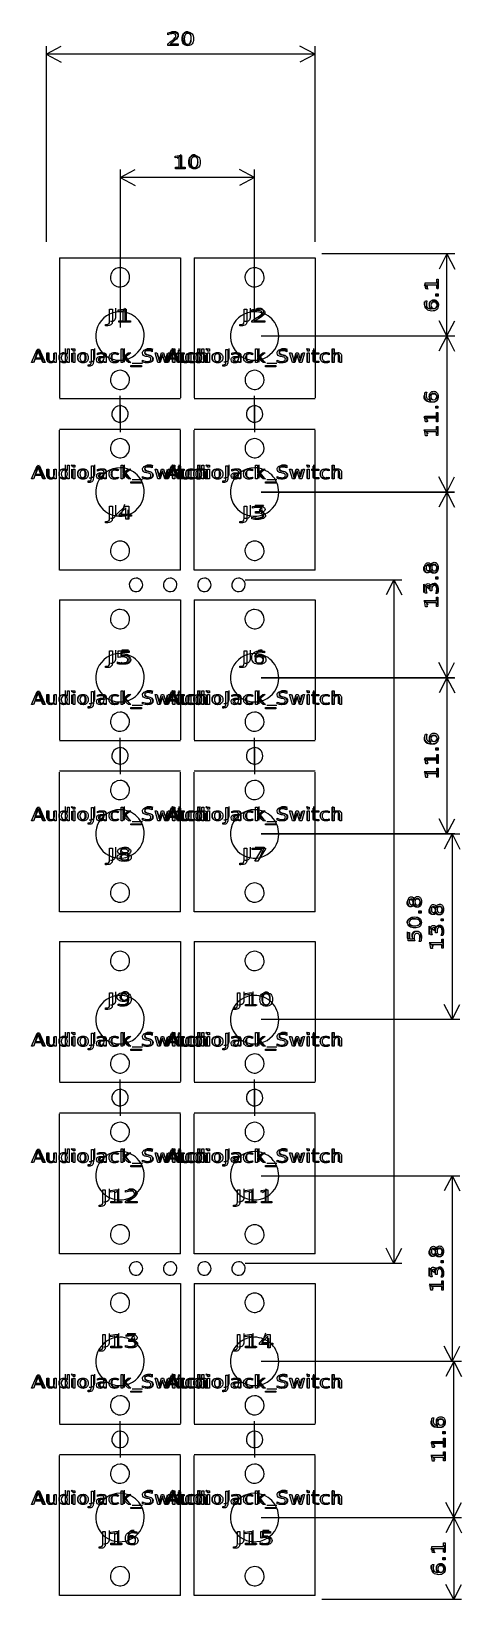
# Model space of a CAD drawing. Header units: millimetres. Extents: x 178 to 210, y 60 to 176.
import ezdxf

# ---------------------------------------------------------------- set-up
doc = ezdxf.new("R2010")
doc.units = ezdxf.units.MM
doc.layers.get('0').update_dxf_attribs({"linetype": 'CONTINUOUS'})

msp = doc.modelspace()

# ---------------------------------------------------------------- linework, layer by layer
at = {"color": 7}
for points in [[(188.55481, 175.889505), (188.55481, 176.022314)], [(188.7381, 176.0471), (188.7857, 176.0948), (188.881, 176.1424), (189.119, 176.1424), (189.2143, 176.0948), (189.2619, 176.0471), (189.3095, 175.9519), (189.3095, 175.8567), (189.2619, 175.7138), (188.6905, 175.1424), (189.3095, 175.1424)], [(179.5, 175.0336), (179.5, 160.5072)], [(179.5, 174.4472), (180.6265, 175.0336)], [(188.74756, 175.207874), (189.33049, 175.207874), (189.33049, 175.0972), (188.54663, 175.0972), (188.54663, 175.207874)], [(199.5, 174.4472), (198.3735, 175.0336)], [(199.5, 160.5072), (199.5, 175.0336)], [(199.5, 174.4472), (179.5, 174.4472)], [(179.5, 174.4472), (180.6265, 173.8608)], [(199.5, 174.4472), (198.3735, 173.8608)], [(189.5238, 165.9824), (189.5238, 166.9824), (189.4286, 166.8395), (189.3333, 166.7443), (189.2381, 166.6967)], [(185, 165.8736), (185, 154.1472)], [(185, 165.2872), (186.1265, 165.8736)], [(189.8095, 165.9824), (189.2381, 165.9824)], [(195, 165.2872), (193.8735, 165.8736)], [(195, 154.5072), (195, 165.8736)], [(195, 165.2872), (185, 165.2872)], [(185, 165.2872), (186.1265, 164.7008)], [(195, 165.2872), (193.8735, 164.7008)], [(180.5, 159.3072), (180.5, 148.9072)], [(180.5, 159.3072), (189.5, 159.3072)], [(189.5, 159.3072), (189.5, 148.9072)], [(190.5, 159.3072), (190.5, 148.9072)], [(190.5, 159.3072), (199.5, 159.3072)], [(199.5, 159.3072), (199.5, 148.9072)], [(209.8824, 159.6072), (200, 159.6072)], [(209.296, 159.6072), (208.7096, 158.4807)], [(209.296, 153.5072), (209.296, 159.6072)], [(209.296, 159.6072), (209.8824, 158.4807)], [(208.6008, 157.5572), (208.6008, 156.9858)], [(208.6008, 157.2715), (207.6008, 157.2715), (207.7437, 157.1762), (207.8389, 157.081), (207.8865, 156.9858)], [(208.5056, 156.5572), (208.5532, 156.6048), (208.6008, 156.5572), (208.5532, 156.5096), (208.5056, 156.5572), (208.6008, 156.5572)], [(184.22486, 154.594905), (184.22489, 155.499181)], [(184.22489, 155.499181), (184.43296, 155.499181), (184.43296, 154.594907)], [(184.6667, 155.5724), (184.6667, 154.8581), (184.619, 154.7152), (184.5238, 154.62), (184.381, 154.5724), (184.2857, 154.5724)], [(185.381, 154.5724), (185.381, 155.5724), (185.2857, 155.4295), (185.1905, 155.3343), (185.0952, 155.2867)], [(194.22486, 154.594905), (194.22489, 155.499181)], [(194.22489, 155.499181), (194.43296, 155.499181), (194.43296, 154.594907)], [(194.6667, 155.5724), (194.6667, 154.8581), (194.619, 154.7152), (194.5238, 154.62), (194.381, 154.5724), (194.2857, 154.5724)], [(194.80486, 155.319505), (194.80486, 155.452314)], [(195.0952, 155.4771), (195.1429, 155.5248), (195.2381, 155.5724), (195.4762, 155.5724), (195.5714, 155.5248), (195.619, 155.4771), (195.6667, 155.3819), (195.6667, 155.2867), (195.619, 155.1438), (195.0476, 154.5724), (195.6667, 154.5724)], [(207.6008, 156.0334), (207.6008, 155.8429), (207.6484, 155.7477), (207.6961, 155.7001), (207.8389, 155.6048), (208.0294, 155.5572), (208.4103, 155.5572), (208.5056, 155.6048), (208.5532, 155.6524), (208.6008, 155.7477), (208.6008, 155.9382), (208.5532, 156.0334), (208.5056, 156.081), (208.4103, 156.1286), (208.1722, 156.1286), (208.077, 156.081), (208.0294, 156.0334), (207.9818, 155.9382), (207.9818, 155.7477), (208.0294, 155.6524), (208.077, 155.6048), (208.1722, 155.5572)], [(207.695504, 156.1117), (207.815292, 156.1117)], [(183.98798, 154.260275), (183.90868, 154.260275), (183.90868, 154.370949), (183.97358, 154.370949)], [(185.6667, 154.5724), (185.0952, 154.5724)], [(193.98798, 154.260275), (193.90868, 154.260275), (193.90868, 154.370949), (193.97358, 154.370949)], [(195.04481, 154.637875), (195.77099, 154.637875), (195.77099, 154.5272), (194.79451, 154.5272), (194.79451, 154.637875)], [(209.296, 153.5072), (208.7096, 154.6337)], [(209.296, 153.5072), (209.8824, 154.6337)], [(195.5, 153.5072), (209.8664, 153.5072)], [(195.5, 153.5072), (209.8824, 153.5072)], [(209.28, 153.5072), (208.6936, 152.3807)], [(209.28, 153.5072), (209.28, 141.9072)], [(209.28, 153.5072), (209.8664, 152.3807)], [(178.619, 151.5724), (178.9524, 152.5724), (179.2857, 151.5724)], [(178.7143, 151.8581), (179.1905, 151.8581)], [(179.56785, 151.814954), (179.56785, 152.256349), (179.70443, 152.256349), (179.70443, 151.819511)], [(179.619, 152.239), (179.619, 151.7152), (179.6667, 151.62), (179.7619, 151.5724), (179.9048, 151.5724), (180, 151.62), (180.0476, 151.6676)], [(180.0476, 152.239), (180.0476, 151.5724)], [(180.12751, 151.842952), (180.12751, 152.256353), (180.26408, 152.256353), (180.26408, 151.5272), (180.12751, 151.5272), (180.12751, 151.639177)], [(180.9524, 151.62), (180.8571, 151.5724), (180.6667, 151.5724), (180.5714, 151.62), (180.5238, 151.6676), (180.4762, 151.7629), (180.4762, 152.0486), (180.5238, 152.1438), (180.5714, 152.1914), (180.6667, 152.239), (180.8571, 152.239), (180.9524, 152.1914)], [(180.9524, 151.5724), (180.9524, 152.5724)], [(181.09244, 152.145675), (181.09244, 152.540196), (181.229, 152.540196), (181.229, 151.5272), (181.09243, 151.5272), (181.09243, 151.636573)], [(181.4286, 152.5724), (181.381, 152.5248), (181.4286, 152.4771), (181.4762, 152.5248), (181.4286, 152.5724), (181.4286, 152.4771)], [(181.4286, 151.5724), (181.4286, 152.239)], [(183.0952, 152.5724), (183.0952, 151.8581), (183.0476, 151.7152), (182.9524, 151.62), (182.8095, 151.5724), (182.7143, 151.5724)], [(182.86864, 152.499181), (183.01857, 152.499181), (183.01857, 151.594907)], [(182.86866, 151.594905), (182.86864, 152.499181)], [(183.31992, 152.112484), (183.31992, 152.223159)], [(184, 151.62), (183.9048, 151.5724), (183.6667, 151.5724), (183.5714, 151.62), (183.5238, 151.7152), (183.5238, 151.8105), (183.5714, 151.9057), (183.6667, 151.9533), (183.9048, 151.9533), (184, 152.001)], [(184, 151.5724), (184, 152.0962), (183.9524, 152.1914), (183.8571, 152.239), (183.6667, 152.239), (183.5714, 152.1914)], [(183.6331, 151.987483), (183.8246, 151.987483), (183.8246, 151.999203)], [(183.82466, 151.867037), (183.82466, 151.893727), (183.68883, 151.893728)], [(183.96123, 151.943208), (183.96123, 151.5272), (183.82466, 151.5272), (183.82466, 151.637875)], [(184.9048, 151.62), (184.8095, 151.5724), (184.619, 151.5724), (184.5238, 151.62), (184.4762, 151.6676), (184.4286, 151.7629), (184.4286, 152.0486), (184.4762, 152.1438), (184.5238, 152.1914), (184.619, 152.239), (184.8095, 152.239), (184.9048, 152.1914)], [(184.8408, 152.228357), (184.8408, 152.11638)], [(184.8408, 151.665867), (184.8408, 151.555193)], [(185.3333, 151.5724), (185.3333, 152.5724)], [(185.7143, 152.239), (185.3333, 151.8581)], [(185.4286, 151.9533), (185.7143, 151.5724)], [(186.68015, 151.570151), (186.68015, 151.705564)], [(186.8571, 151.62), (187, 151.5724), (187.2381, 151.5724), (187.3333, 151.62), (187.381, 151.6676), (187.4286, 151.7629), (187.4286, 151.8581), (187.381, 151.9533), (187.3333, 152.001), (187.2381, 152.0486), (187.0476, 152.0962), (186.9524, 152.1438), (186.9048, 152.1914), (186.8571, 152.2867), (186.8571, 152.3819), (186.9048, 152.4771), (186.9524, 152.5248), (187.0476, 152.5724), (187.2857, 152.5724), (187.4286, 152.5248)], [(187.08468, 151.958149), (186.99338, 151.973779)], [(187.03783, 152.099455), (187.12843, 152.083175)], [(187.38894, 152.467283), (187.38894, 152.339031)], [(187.7619, 152.239), (187.9524, 151.5724), (188.1429, 152.0486), (188.3333, 151.5724), (188.5238, 152.239)], [(188.619, 151.5724), (188.9524, 152.5724), (189.2857, 151.5724)], [(188.7143, 151.8581), (189.1905, 151.8581)], [(188.9048, 152.5724), (188.8571, 152.5248), (188.9048, 152.4771), (188.9524, 152.5248), (188.9048, 152.5724), (188.9048, 152.4771)], [(188.9048, 151.5724), (188.9048, 152.239)], [(189.2381, 152.239), (189.619, 152.239)], [(189.34705, 151.767428), (189.34705, 152.163251), (189.24684, 152.163251), (189.24684, 152.256351), (189.34705, 152.256351), (189.34705, 152.463377), (189.48431, 152.463378)], [(189.381, 152.5724), (189.381, 151.7152), (189.4286, 151.62), (189.5238, 151.5724), (189.619, 151.5724)], [(189.48431, 152.463378), (189.48431, 152.256352), (189.76563, 152.256352), (189.76563, 152.163252), (189.48431, 152.163252), (189.48431, 151.767429)], [(189.56785, 151.814954), (189.56785, 152.256349), (189.70443, 152.256349), (189.70443, 151.819511)], [(189.619, 152.239), (189.619, 151.7152), (189.6667, 151.62), (189.7619, 151.5724), (189.9048, 151.5724), (190, 151.62), (190.0476, 151.6676)], [(189.62537, 151.627458), (189.76566, 151.627458), (189.76566, 151.5272), (189.62537, 151.5272)], [(190.381, 151.62), (190.2857, 151.5724), (190.0952, 151.5724), (190, 151.62), (189.9524, 151.6676), (189.9048, 151.7629), (189.9048, 152.0486), (189.9524, 152.1438), (190, 152.1914), (190.0952, 152.239), (190.2857, 152.239), (190.381, 152.1914)], [(190.0476, 152.239), (190.0476, 151.5724)], [(190.12751, 151.842952), (190.12751, 152.256353), (190.26408, 152.256353), (190.26408, 151.5272), (190.12751, 151.5272), (190.12751, 151.639177)], [(190.9524, 151.62), (190.8571, 151.5724), (190.6667, 151.5724), (190.5714, 151.62), (190.5238, 151.6676), (190.4762, 151.7629), (190.4762, 152.0486), (190.5238, 152.1438), (190.5714, 152.1914), (190.6667, 152.239), (190.8571, 152.239), (190.9524, 152.1914)], [(190.5435, 152.228358), (190.5435, 152.116381)], [(190.5435, 151.665868), (190.5435, 151.555194)], [(190.91319, 151.939297), (190.91319, 151.5272), (190.77588, 151.5272), (190.77588, 152.540196), (190.91319, 152.540196), (190.91319, 152.14307)], [(190.8095, 151.5724), (190.8095, 152.5724)], [(191.2381, 151.5724), (191.2381, 152.0962), (191.1905, 152.1914), (191.0952, 152.239), (190.9524, 152.239), (190.8571, 152.1914), (190.8095, 152.1438)], [(190.9524, 151.5724), (190.9524, 152.5724)], [(191.09244, 152.145675), (191.09244, 152.540196), (191.229, 152.540196), (191.229, 151.5272), (191.09243, 151.5272), (191.09243, 151.636573)], [(191.47206, 151.967297), (191.47206, 151.5272), (191.33548, 151.5272), (191.33548, 151.963387)], [(191.4286, 152.5724), (191.381, 152.5248), (191.4286, 152.4771), (191.4762, 152.5248), (191.4286, 152.5724), (191.4286, 152.4771)], [(191.4286, 151.5724), (191.4286, 152.239)], [(193.0952, 152.5724), (193.0952, 151.8581), (193.0476, 151.7152), (192.9524, 151.62), (192.8095, 151.5724), (192.7143, 151.5724)], [(192.86864, 152.499181), (193.01857, 152.499181), (193.01857, 151.594907)], [(192.86866, 151.594905), (192.86864, 152.499181)], [(193.31992, 152.112484), (193.31992, 152.223159)], [(194, 151.62), (193.9048, 151.5724), (193.6667, 151.5724), (193.5714, 151.62), (193.5238, 151.7152), (193.5238, 151.8105), (193.5714, 151.9057), (193.6667, 151.9533), (193.9048, 151.9533), (194, 152.001)], [(194, 151.5724), (194, 152.0962), (193.9524, 152.1914), (193.8571, 152.239), (193.6667, 152.239), (193.5714, 152.1914)], [(193.6331, 151.987483), (193.8246, 151.987483), (193.8246, 151.999203)], [(193.82466, 151.867037), (193.82466, 151.893727), (193.68883, 151.893728)], [(193.96123, 151.943208), (193.96123, 151.5272), (193.82466, 151.5272), (193.82466, 151.637875)], [(194.9048, 151.62), (194.8095, 151.5724), (194.619, 151.5724), (194.5238, 151.62), (194.4762, 151.6676), (194.4286, 151.7629), (194.4286, 152.0486), (194.4762, 152.1438), (194.5238, 152.1914), (194.619, 152.239), (194.8095, 152.239), (194.9048, 152.1914)], [(194.8408, 152.228357), (194.8408, 152.11638)], [(194.8408, 151.665867), (194.8408, 151.555193)], [(195.3333, 151.5724), (195.3333, 152.5724)], [(195.7143, 152.239), (195.3333, 151.8581)], [(195.4286, 151.9533), (195.7143, 151.5724)], [(196.68015, 151.570151), (196.68015, 151.705564)], [(196.8571, 151.62), (197, 151.5724), (197.2381, 151.5724), (197.3333, 151.62), (197.381, 151.6676), (197.4286, 151.7629), (197.4286, 151.8581), (197.381, 151.9533), (197.3333, 152.001), (197.2381, 152.0486), (197.0476, 152.0962), (196.9524, 152.1438), (196.9048, 152.1914), (196.8571, 152.2867), (196.8571, 152.3819), (196.9048, 152.4771), (196.9524, 152.5248), (197.0476, 152.5724), (197.2857, 152.5724), (197.4286, 152.5248)], [(197.08468, 151.958149), (196.99338, 151.973779)], [(197.03783, 152.099455), (197.12843, 152.083175)], [(197.38894, 152.467283), (197.38894, 152.339031)], [(197.7619, 152.239), (197.9524, 151.5724), (198.1429, 152.0486), (198.3333, 151.5724), (198.5238, 152.239)], [(198.9048, 152.5724), (198.8571, 152.5248), (198.9048, 152.4771), (198.9524, 152.5248), (198.9048, 152.5724), (198.9048, 152.4771)], [(198.9048, 151.5724), (198.9048, 152.239)], [(199.2381, 152.239), (199.619, 152.239)], [(199.34705, 151.767428), (199.34705, 152.163251), (199.24684, 152.163251), (199.24684, 152.256351), (199.34705, 152.256351), (199.34705, 152.463377), (199.48431, 152.463378)], [(199.381, 152.5724), (199.381, 151.7152), (199.4286, 151.62), (199.5238, 151.5724), (199.619, 151.5724)], [(199.48431, 152.463378), (199.48431, 152.256352), (199.76563, 152.256352), (199.76563, 152.163252), (199.48431, 152.163252), (199.48431, 151.767429)], [(199.62537, 151.627458), (199.76566, 151.627458), (199.76566, 151.5272), (199.62537, 151.5272)], [(200.381, 151.62), (200.2857, 151.5724), (200.0952, 151.5724), (200, 151.62), (199.9524, 151.6676), (199.9048, 151.7629), (199.9048, 152.0486), (199.9524, 152.1438), (200, 152.1914), (200.0952, 152.239), (200.2857, 152.239), (200.381, 152.1914)], [(200.5435, 152.228358), (200.5435, 152.116381)], [(200.5435, 151.665868), (200.5435, 151.555194)], [(200.91319, 151.939297), (200.91319, 151.5272), (200.77588, 151.5272), (200.77588, 152.540196), (200.91319, 152.540196), (200.91319, 152.14307)], [(200.8095, 151.5724), (200.8095, 152.5724)], [(201.2381, 151.5724), (201.2381, 152.0962), (201.1905, 152.1914), (201.0952, 152.239), (200.9524, 152.239), (200.8571, 152.1914), (200.8095, 152.1438)], [(201.47206, 151.967297), (201.47206, 151.5272), (201.33548, 151.5272), (201.33548, 151.963387)], [(182.69797, 151.260275), (182.64077, 151.260275), (182.64077, 151.370949), (182.68757, 151.370949)], [(185.9048, 151.4771), (186.6667, 151.4771)], [(192.69797, 151.260275), (192.64077, 151.260275), (192.64077, 151.370949), (192.68757, 151.370949)], [(195.9048, 151.4771), (196.6667, 151.4771)], [(207.5848, 149.0882), (207.5848, 148.8977), (207.6324, 148.8024), (207.6801, 148.7548), (207.8229, 148.6596), (208.0134, 148.612), (208.3943, 148.612), (208.4896, 148.6596), (208.5372, 148.7072), (208.5848, 148.8024), (208.5848, 148.9929), (208.5372, 149.0882), (208.4896, 149.1358), (208.3943, 149.1834), (208.1562, 149.1834), (208.061, 149.1358), (208.0134, 149.0882), (207.9658, 148.9929), (207.9658, 148.8024), (208.0134, 148.7072), (208.061, 148.6596), (208.1562, 148.612)], [(207.679498, 149.32126), (207.799287, 149.32126)], [(180.5, 148.8572), (189.5, 148.8572)], [(185, 147.0272), (185, 149.0572)], [(185, 148.3872), (185, 146.3572)], [(190.5, 148.8572), (199.5, 148.8572)], [(195, 147.0272), (195, 149.0572)], [(195, 148.3872), (195, 146.3572)], [(208.4896, 148.1834), (208.5372, 148.231), (208.5848, 148.1834), (208.5372, 148.1358), (208.4896, 148.1834), (208.5848, 148.1834)], [(208.5848, 147.4691), (207.5848, 147.4691), (207.7277, 147.3739), (207.8229, 147.2786), (207.8705, 147.1834)], [(208.5848, 147.7548), (208.5848, 147.1834)], [(189.5, 146.5572), (180.5, 146.5572)], [(180.5, 136.1072), (180.5, 146.5072)], [(189.5, 136.1072), (189.5, 146.5072)], [(199.5, 146.5572), (190.5, 146.5572)], [(190.5, 136.1072), (190.5, 146.5072)], [(199.5, 136.1072), (199.5, 146.5072)], [(208.5848, 146.5167), (207.5848, 146.5167), (207.7277, 146.4215), (207.8229, 146.3262), (207.8705, 146.231)], [(208.5848, 146.8024), (208.5848, 146.231)], [(178.619, 142.9324), (178.9524, 143.9324), (179.2857, 142.9324)], [(179.56785, 143.17495), (179.56785, 143.616346), (179.70443, 143.616346), (179.70443, 143.179508)], [(179.619, 143.599), (179.619, 143.0752), (179.6667, 142.98), (179.7619, 142.9324), (179.9048, 142.9324), (180, 142.98), (180.0476, 143.0276)], [(180.0476, 143.599), (180.0476, 142.9324)], [(180.12751, 143.202949), (180.12751, 143.61635), (180.26408, 143.61635), (180.26408, 142.887201), (180.12751, 142.887201), (180.12751, 142.999178)], [(180.9524, 142.98), (180.8571, 142.9324), (180.6667, 142.9324), (180.5714, 142.98), (180.5238, 143.0276), (180.4762, 143.1229), (180.4762, 143.4086), (180.5238, 143.5038), (180.5714, 143.5514), (180.6667, 143.599), (180.8571, 143.599), (180.9524, 143.5514)], [(180.9524, 142.9324), (180.9524, 143.9324)], [(181.09244, 143.505671), (181.09244, 143.900193), (181.22901, 143.900193), (181.22901, 142.887197), (181.09244, 142.887197), (181.09244, 142.99657)], [(181.4286, 143.9324), (181.381, 143.8848), (181.4286, 143.8371), (181.4762, 143.8848), (181.4286, 143.9324), (181.4286, 143.8371)], [(181.4286, 142.9324), (181.4286, 143.599)], [(183.0952, 143.9324), (183.0952, 143.2181), (183.0476, 143.0752), (182.9524, 142.98), (182.8095, 142.9324), (182.7143, 142.9324)], [(182.86864, 143.859178), (183.01857, 143.859178), (183.01857, 142.954904)], [(182.86866, 142.954902), (182.86864, 143.859178)], [(183.31992, 143.472474), (183.31992, 143.583148)], [(184, 142.98), (183.9048, 142.9324), (183.6667, 142.9324), (183.5714, 142.98), (183.5238, 143.0752), (183.5238, 143.1705), (183.5714, 143.2657), (183.6667, 143.3133), (183.9048, 143.3133), (184, 143.361)], [(184, 142.9324), (184, 143.4562), (183.9524, 143.5514), (183.8571, 143.599), (183.6667, 143.599), (183.5714, 143.5514)], [(183.6331, 143.347473), (183.8246, 143.347473), (183.8246, 143.359193)], [(184.9048, 142.98), (184.8095, 142.9324), (184.619, 142.9324), (184.5238, 142.98), (184.4762, 143.0276), (184.4286, 143.1229), (184.4286, 143.4086), (184.4762, 143.5038), (184.5238, 143.5514), (184.619, 143.599), (184.8095, 143.599), (184.9048, 143.5514)], [(184.8408, 143.588355), (184.8408, 143.476378)], [(185.3333, 142.9324), (185.3333, 143.9324)], [(185.7143, 143.599), (185.3333, 143.2181)], [(186.8571, 142.98), (187, 142.9324), (187.2381, 142.9324), (187.3333, 142.98), (187.381, 143.0276), (187.4286, 143.1229), (187.4286, 143.2181), (187.381, 143.3133), (187.3333, 143.361), (187.2381, 143.4086), (187.0476, 143.4562), (186.9524, 143.5038), (186.9048, 143.5514), (186.8571, 143.6467), (186.8571, 143.7419), (186.9048, 143.8371), (186.9524, 143.8848), (187.0476, 143.9324), (187.2857, 143.9324), (187.4286, 143.8848)], [(187.03783, 143.459452), (187.12843, 143.443172)], [(187.38894, 143.827281), (187.38894, 143.699029)], [(187.7619, 143.599), (187.9524, 142.9324), (188.1429, 143.4086), (188.3333, 142.9324), (188.5238, 143.599)], [(188.619, 142.9324), (188.9524, 143.9324), (189.2857, 142.9324)], [(188.9048, 143.9324), (188.8571, 143.8848), (188.9048, 143.8371), (188.9524, 143.8848), (188.9048, 143.9324), (188.9048, 143.8371)], [(188.9048, 142.9324), (188.9048, 143.599)], [(189.2381, 143.599), (189.619, 143.599)], [(189.34705, 143.127426), (189.34705, 143.523249), (189.24684, 143.523249), (189.24684, 143.616349), (189.34705, 143.616349), (189.34705, 143.823375), (189.48431, 143.823376)], [(189.381, 143.9324), (189.381, 143.0752), (189.4286, 142.98), (189.5238, 142.9324), (189.619, 142.9324)], [(189.48431, 143.823376), (189.48431, 143.61635), (189.76563, 143.61635), (189.76563, 143.52325), (189.48431, 143.52325), (189.48431, 143.127427)], [(189.56785, 143.17495), (189.56785, 143.616346), (189.70443, 143.616346), (189.70443, 143.179508)], [(189.619, 143.599), (189.619, 143.0752), (189.6667, 142.98), (189.7619, 142.9324), (189.9048, 142.9324), (190, 142.98), (190.0476, 143.0276)], [(190.381, 142.98), (190.2857, 142.9324), (190.0952, 142.9324), (190, 142.98), (189.9524, 143.0276), (189.9048, 143.1229), (189.9048, 143.4086), (189.9524, 143.5038), (190, 143.5514), (190.0952, 143.599), (190.2857, 143.599), (190.381, 143.5514)], [(190.0476, 143.599), (190.0476, 142.9324)], [(190.12751, 143.202949), (190.12751, 143.61635), (190.26408, 143.61635), (190.26408, 142.887201), (190.12751, 142.887201), (190.12751, 142.999178)], [(190.9524, 142.98), (190.8571, 142.9324), (190.6667, 142.9324), (190.5714, 142.98), (190.5238, 143.0276), (190.4762, 143.1229), (190.4762, 143.4086), (190.5238, 143.5038), (190.5714, 143.5514), (190.6667, 143.599), (190.8571, 143.599), (190.9524, 143.5514)], [(190.5435, 143.588356), (190.5435, 143.476379)], [(190.91319, 143.299296), (190.91319, 142.887197), (190.77588, 142.887197), (190.77588, 143.900193), (190.91319, 143.900193), (190.91319, 143.503067)], [(190.8095, 142.9324), (190.8095, 143.9324)], [(191.2381, 142.9324), (191.2381, 143.4562), (191.1905, 143.5514), (191.0952, 143.599), (190.9524, 143.599), (190.8571, 143.5514), (190.8095, 143.5038)], [(190.9524, 142.9324), (190.9524, 143.9324)], [(191.09244, 143.505671), (191.09244, 143.900193), (191.22901, 143.900193), (191.22901, 142.887197), (191.09244, 142.887197), (191.09244, 142.99657)], [(191.4286, 143.9324), (191.381, 143.8848), (191.4286, 143.8371), (191.4762, 143.8848), (191.4286, 143.9324), (191.4286, 143.8371)], [(191.4286, 142.9324), (191.4286, 143.599)], [(193.0952, 143.9324), (193.0952, 143.2181), (193.0476, 143.0752), (192.9524, 142.98), (192.8095, 142.9324), (192.7143, 142.9324)], [(192.86864, 143.859178), (193.01857, 143.859178), (193.01857, 142.954904)], [(192.86866, 142.954902), (192.86864, 143.859178)], [(193.31992, 143.472474), (193.31992, 143.583148)], [(194, 142.98), (193.9048, 142.9324), (193.6667, 142.9324), (193.5714, 142.98), (193.5238, 143.0752), (193.5238, 143.1705), (193.5714, 143.2657), (193.6667, 143.3133), (193.9048, 143.3133), (194, 143.361)], [(194, 142.9324), (194, 143.4562), (193.9524, 143.5514), (193.8571, 143.599), (193.6667, 143.599), (193.5714, 143.5514)], [(193.6331, 143.347473), (193.8246, 143.347473), (193.8246, 143.359193)], [(194.9048, 142.98), (194.8095, 142.9324), (194.619, 142.9324), (194.5238, 142.98), (194.4762, 143.0276), (194.4286, 143.1229), (194.4286, 143.4086), (194.4762, 143.5038), (194.5238, 143.5514), (194.619, 143.599), (194.8095, 143.599), (194.9048, 143.5514)], [(194.8408, 143.588355), (194.8408, 143.476378)], [(195.3333, 142.9324), (195.3333, 143.9324)], [(195.7143, 143.599), (195.3333, 143.2181)], [(196.8571, 142.98), (197, 142.9324), (197.2381, 142.9324), (197.3333, 142.98), (197.381, 143.0276), (197.4286, 143.1229), (197.4286, 143.2181), (197.381, 143.3133), (197.3333, 143.361), (197.2381, 143.4086), (197.0476, 143.4562), (196.9524, 143.5038), (196.9048, 143.5514), (196.8571, 143.6467), (196.8571, 143.7419), (196.9048, 143.8371), (196.9524, 143.8848), (197.0476, 143.9324), (197.2857, 143.9324), (197.4286, 143.8848)], [(197.03783, 143.459452), (197.12843, 143.443172)], [(197.38894, 143.827281), (197.38894, 143.699029)], [(197.7619, 143.599), (197.9524, 142.9324), (198.1429, 143.4086), (198.3333, 142.9324), (198.5238, 143.599)], [(198.9048, 143.9324), (198.8571, 143.8848), (198.9048, 143.8371), (198.9524, 143.8848), (198.9048, 143.9324), (198.9048, 143.8371)], [(198.9048, 142.9324), (198.9048, 143.599)], [(199.2381, 143.599), (199.619, 143.599)], [(199.34705, 143.127426), (199.34705, 143.523249), (199.24684, 143.523249), (199.24684, 143.616349), (199.34705, 143.616349), (199.34705, 143.823375), (199.48431, 143.823376)], [(199.381, 143.9324), (199.381, 143.0752), (199.4286, 142.98), (199.5238, 142.9324), (199.619, 142.9324)], [(199.48431, 143.823376), (199.48431, 143.61635), (199.76563, 143.61635), (199.76563, 143.52325), (199.48431, 143.52325), (199.48431, 143.127427)], [(200.381, 142.98), (200.2857, 142.9324), (200.0952, 142.9324), (200, 142.98), (199.9524, 143.0276), (199.9048, 143.1229), (199.9048, 143.4086), (199.9524, 143.5038), (200, 143.5514), (200.0952, 143.599), (200.2857, 143.599), (200.381, 143.5514)], [(200.5435, 143.588356), (200.5435, 143.476379)], [(200.91319, 143.299296), (200.91319, 142.887197), (200.77588, 142.887197), (200.77588, 143.900193), (200.91319, 143.900193), (200.91319, 143.503067)], [(200.8095, 142.9324), (200.8095, 143.9324)], [(201.2381, 142.9324), (201.2381, 143.4562), (201.1905, 143.5514), (201.0952, 143.599), (200.9524, 143.599), (200.8571, 143.5514), (200.8095, 143.5038)], [(178.7143, 143.2181), (179.1905, 143.2181)], [(182.69797, 142.620272), (182.64077, 142.620272), (182.64077, 142.730946), (182.68757, 142.730946)], [(183.82466, 143.227034), (183.82466, 143.253724), (183.68883, 143.253725)], [(183.96123, 143.303205), (183.96123, 142.8872), (183.82466, 142.8872), (183.82466, 142.997875)], [(184.8408, 143.025864), (184.8408, 142.915189)], [(185.4286, 143.3133), (185.7143, 142.9324)], [(185.9048, 142.8371), (186.6667, 142.8371)], [(186.68015, 142.930157), (186.68015, 143.06557)], [(187.08468, 143.318156), (186.99338, 143.333786)], [(188.7143, 143.2181), (189.1905, 143.2181)], [(189.62537, 142.987456), (189.76566, 142.987456), (189.76566, 142.887198), (189.62537, 142.887198)], [(190.5435, 143.025865), (190.5435, 142.91519)], [(191.47206, 143.327294), (191.47206, 142.887201), (191.33548, 142.887201), (191.33548, 143.323388)], [(192.69797, 142.620272), (192.64077, 142.620272), (192.64077, 142.730946), (192.68757, 142.730946)], [(193.82466, 143.227034), (193.82466, 143.253724), (193.68883, 143.253725)], [(193.96123, 143.303205), (193.96123, 142.8872), (193.82466, 142.8872), (193.82466, 142.997875)], [(194.8408, 143.025864), (194.8408, 142.915189)], [(195.4286, 143.3133), (195.7143, 142.9324)], [(195.9048, 142.8371), (196.6667, 142.8371)], [(196.68015, 142.930157), (196.68015, 143.06557)], [(197.08468, 143.318156), (196.99338, 143.333786)], [(199.62537, 142.987456), (199.76566, 142.987456), (199.76566, 142.887198), (199.62537, 142.887198)], [(200.5435, 143.025865), (200.5435, 142.91519)], [(201.47206, 143.327294), (201.47206, 142.887201), (201.33548, 142.887201), (201.33548, 143.323388)], [(209.28, 141.9072), (208.6936, 143.0337)], [(209.28, 141.9072), (209.8664, 143.0337)], [(209.8664, 141.9072), (195.5, 141.9072)], [(195.5, 141.9072), (209.8664, 141.9072)], [(209.28, 141.9072), (208.6936, 140.7807)], [(209.28, 141.9072), (209.28, 128.1072)], [(209.28, 141.9072), (209.8664, 140.7807)], [(184.22486, 139.954902), (184.22489, 140.859178)], [(184.22489, 140.859178), (184.43296, 140.859178), (184.43296, 139.954904)], [(184.6667, 140.9324), (184.6667, 140.2181), (184.619, 140.0752), (184.5238, 139.98), (184.381, 139.9324), (184.2857, 139.9324)], [(185.3333, 140.98), (185.0952, 140.2657), (185.7143, 140.2657)], [(185.5714, 140.599), (185.5714, 139.9324)], [(194.22486, 139.954902), (194.22489, 140.859178)], [(194.22489, 140.859178), (194.43296, 140.859178), (194.43296, 139.954904)], [(194.6667, 140.9324), (194.6667, 140.2181), (194.619, 140.0752), (194.5238, 139.98), (194.381, 139.9324), (194.2857, 139.9324)], [(194.80073, 139.916505), (194.80073, 140.043455)], [(194.84706, 140.717907), (194.84706, 140.83509)], [(195.0476, 140.9324), (195.6667, 140.9324), (195.3333, 140.5514), (195.4762, 140.5514), (195.5714, 140.5038), (195.619, 140.4562), (195.6667, 140.361), (195.6667, 140.1229), (195.619, 140.0276), (195.5714, 139.98), (195.4762, 139.9324), (195.1905, 139.9324), (195.0952, 139.98), (195.0476, 140.0276)], [(195.2457, 140.352689), (195.06647, 140.352689), (195.06647, 140.46076), (195.25394, 140.46076)], [(183.98798, 139.620272), (183.90868, 139.620272), (183.90868, 139.730946), (183.97358, 139.730946)], [(193.98798, 139.620272), (193.90868, 139.620272), (193.90868, 139.730946), (193.97358, 139.730946)], [(208.0134, 136.1024), (207.9658, 136.0072), (207.9182, 135.9596), (207.8229, 135.912), (207.7753, 135.912), (207.6801, 135.9596), (207.6324, 136.0072), (207.5848, 136.1024), (207.5848, 136.2929), (207.6324, 136.3881), (207.6801, 136.4358), (207.7753, 136.4834), (207.8229, 136.4834), (207.9182, 136.4358), (207.9658, 136.3881), (208.0134, 136.2929), (208.0134, 136.1024), (208.061, 136.0072), (208.1086, 135.9596), (208.2039, 135.912), (208.3943, 135.912), (208.4896, 135.9596), (208.5372, 136.0072), (208.5848, 136.1024), (208.5848, 136.2929), (208.5372, 136.3881), (208.4896, 136.4358), (208.3943, 136.4834), (208.2039, 136.4834), (208.1086, 136.4358), (208.061, 136.3881), (208.0134, 136.2929)], [(189.5, 136.1072), (180.5, 136.1072)], [(199.5, 136.1072), (190.5, 136.1072)], [(194.31, 135.3907), (205.9454, 135.3907)], [(205.359, 135.3907), (204.7726, 134.2642)], [(205.359, 135.3907), (205.359, 84.5907)], [(205.359, 135.3907), (205.9454, 134.2642)], [(208.112433, 136.12764), (208.112433, 136.12777)], [(208.4896, 135.4834), (208.5372, 135.531), (208.5848, 135.4834), (208.5372, 135.4358), (208.4896, 135.4834), (208.5848, 135.4834)], [(207.5848, 134.4358), (207.5848, 135.0548), (207.9658, 134.7215), (207.9658, 134.8643), (208.0134, 134.9596), (208.061, 135.0072), (208.1562, 135.0548), (208.3943, 135.0548), (208.4896, 135.0072), (208.5372, 134.9596), (208.5848, 134.8643), (208.5848, 134.5786), (208.5372, 134.4834), (208.4896, 134.4358)], [(207.799282, 134.39744), (207.682097, 134.39744)], [(208.164499, 134.70148), (208.164499, 134.56475), (208.056429, 134.56475), (208.056429, 134.70777)], [(208.600694, 134.36201), (208.473744, 134.36201)], [(208.5848, 134.1024), (208.5848, 133.531)], [(180.5, 133.9072), (180.5, 123.5072)], [(180.5, 133.9072), (189.5, 133.9072)], [(189.5, 133.9072), (189.5, 123.5072)], [(190.5, 133.9072), (190.5, 123.5072)], [(190.5, 133.9072), (199.5, 133.9072)], [(199.5, 133.9072), (199.5, 123.5072)], [(208.5848, 133.8167), (207.5848, 133.8167), (207.7277, 133.7215), (207.8229, 133.6262), (207.8705, 133.531)], [(184.22486, 129.194907), (184.22489, 130.099184)], [(184.22489, 130.099184), (184.43296, 130.099184), (184.43296, 129.194909)], [(184.6667, 130.1724), (184.6667, 129.4581), (184.619, 129.3152), (184.5238, 129.22), (184.381, 129.1724), (184.2857, 129.1724)], [(184.86755, 129.610893), (184.86764, 130.099184)], [(184.86764, 130.099184), (185.68447, 130.099184), (185.68447, 129.988509), (185.0582, 129.988509), (185.0582, 129.750234)], [(185.619, 130.1724), (185.1429, 130.1724), (185.0952, 129.6962), (185.1429, 129.7438), (185.2381, 129.7914), (185.4762, 129.7914), (185.5714, 129.7438), (185.619, 129.6962), (185.6667, 129.6009), (185.6667, 129.3628), (185.619, 129.2676), (185.5714, 129.22), (185.4762, 129.1724), (185.2381, 129.1724), (185.1429, 129.22), (185.0952, 129.2676)], [(194.22486, 129.194907), (194.22489, 130.099184)], [(194.22489, 130.099184), (194.43296, 130.099184), (194.43296, 129.194909)], [(194.6667, 130.1724), (194.6667, 129.4581), (194.619, 129.3152), (194.5238, 129.22), (194.381, 129.1724), (194.2857, 129.1724)], [(195.5714, 130.1724), (195.381, 130.1724), (195.2857, 130.1248), (195.2381, 130.0771), (195.1429, 129.9343), (195.0952, 129.7438), (195.0952, 129.3628), (195.1429, 129.2676), (195.1905, 129.22), (195.2857, 129.1724), (195.4762, 129.1724), (195.5714, 129.22), (195.619, 129.2676), (195.6667, 129.3628), (195.6667, 129.6009), (195.619, 129.6962), (195.5714, 129.7438), (195.4762, 129.7914), (195.2857, 129.7914), (195.1905, 129.7438), (195.1429, 129.6962), (195.0952, 129.6009)], [(195.74936, 130.0777), (195.74936, 129.957911)], [(183.98798, 128.860277), (183.90868, 128.860277), (183.90868, 128.970952), (183.97358, 128.970952)], [(184.80266, 129.149979), (184.80266, 129.282137)], [(193.98798, 128.860277), (193.90868, 128.860277), (193.90868, 128.970952), (193.97358, 128.970952)], [(209.28, 128.1072), (208.6936, 129.2337)], [(209.28, 128.1072), (209.8664, 129.2337)], [(178.619, 126.1724), (178.9524, 127.1724), (179.2857, 126.1724)], [(180.9524, 126.1724), (180.9524, 127.1724)], [(181.09244, 126.745677), (181.09244, 127.140198), (181.22901, 127.140198), (181.22901, 126.127203), (181.09244, 126.127203), (181.09244, 126.236575)], [(181.4286, 127.1724), (181.381, 127.1248), (181.4286, 127.0771), (181.4762, 127.1248), (181.4286, 127.1724), (181.4286, 127.0771)], [(183.0952, 127.1724), (183.0952, 126.4581), (183.0476, 126.3152), (182.9524, 126.22), (182.8095, 126.1724), (182.7143, 126.1724)], [(182.86864, 127.099184), (183.01857, 127.099184), (183.01857, 126.194909)], [(182.86866, 126.194907), (182.86864, 127.099184)], [(185.3333, 126.1724), (185.3333, 127.1724)], [(186.8571, 126.22), (187, 126.1724), (187.2381, 126.1724), (187.3333, 126.22), (187.381, 126.2676), (187.4286, 126.3628), (187.4286, 126.4581), (187.381, 126.5533), (187.3333, 126.6009), (187.2381, 126.6486), (187.0476, 126.6962), (186.9524, 126.7438), (186.9048, 126.7914), (186.8571, 126.8867), (186.8571, 126.9819), (186.9048, 127.0771), (186.9524, 127.1248), (187.0476, 127.1724), (187.2857, 127.1724), (187.4286, 127.1248)], [(187.38894, 127.067285), (187.38894, 126.939033)], [(188.619, 126.1724), (188.9524, 127.1724), (189.2857, 126.1724)], [(188.9048, 127.1724), (188.8571, 127.1248), (188.9048, 127.0771), (188.9524, 127.1248), (188.9048, 127.1724), (188.9048, 127.0771)], [(189.34705, 126.367429), (189.34705, 126.763253), (189.24684, 126.763253), (189.24684, 126.856353), (189.34705, 126.856353), (189.34705, 127.063379), (189.48431, 127.06338)], [(189.381, 127.1724), (189.381, 126.3152), (189.4286, 126.22), (189.5238, 126.1724), (189.619, 126.1724)], [(189.48431, 127.06338), (189.48431, 126.856354), (189.76563, 126.856354), (189.76563, 126.763254), (189.48431, 126.763254), (189.48431, 126.36743)], [(190.91319, 126.539299), (190.91319, 126.1272), (190.77588, 126.1272), (190.77588, 127.140195), (190.91319, 127.140195), (190.91319, 126.74307)], [(190.8095, 126.1724), (190.8095, 127.1724)], [(190.9524, 126.1724), (190.9524, 127.1724)], [(191.09244, 126.745677), (191.09244, 127.140198), (191.22901, 127.140198), (191.22901, 126.127203), (191.09244, 126.127203), (191.09244, 126.236575)], [(191.4286, 127.1724), (191.381, 127.1248), (191.4286, 127.0771), (191.4762, 127.1248), (191.4286, 127.1724), (191.4286, 127.0771)], [(193.0952, 127.1724), (193.0952, 126.4581), (193.0476, 126.3152), (192.9524, 126.22), (192.8095, 126.1724), (192.7143, 126.1724)], [(192.86864, 127.099184), (193.01857, 127.099184), (193.01857, 126.194909)], [(192.86866, 126.194907), (192.86864, 127.099184)], [(195.3333, 126.1724), (195.3333, 127.1724)], [(209.8664, 128.1072), (195.5, 128.1072)], [(195.5, 128.1072), (209.8824, 128.1072)], [(196.8571, 126.22), (197, 126.1724), (197.2381, 126.1724), (197.3333, 126.22), (197.381, 126.2676), (197.4286, 126.3628), (197.4286, 126.4581), (197.381, 126.5533), (197.3333, 126.6009), (197.2381, 126.6486), (197.0476, 126.6962), (196.9524, 126.7438), (196.9048, 126.7914), (196.8571, 126.8867), (196.8571, 126.9819), (196.9048, 127.0771), (196.9524, 127.1248), (197.0476, 127.1724), (197.2857, 127.1724), (197.4286, 127.1248)], [(197.38894, 127.067285), (197.38894, 126.939033)], [(198.9048, 127.1724), (198.8571, 127.1248), (198.9048, 127.0771), (198.9524, 127.1248), (198.9048, 127.1724), (198.9048, 127.0771)], [(199.34705, 126.367429), (199.34705, 126.763253), (199.24684, 126.763253), (199.24684, 126.856353), (199.34705, 126.856353), (199.34705, 127.063379), (199.48431, 127.06338)], [(199.381, 127.1724), (199.381, 126.3152), (199.4286, 126.22), (199.5238, 126.1724), (199.619, 126.1724)], [(199.48431, 127.06338), (199.48431, 126.856354), (199.76563, 126.856354), (199.76563, 126.763254), (199.48431, 126.763254), (199.48431, 126.36743)], [(200.91319, 126.539299), (200.91319, 126.1272), (200.77588, 126.1272), (200.77588, 127.140195), (200.91319, 127.140195), (200.91319, 126.74307)], [(200.8095, 126.1724), (200.8095, 127.1724)], [(209.296, 128.1072), (208.7096, 126.9807)], [(209.296, 128.1072), (209.296, 116.5072)], [(209.296, 128.1072), (209.8824, 126.9807)], [(178.7143, 126.4581), (179.1905, 126.4581)], [(179.56785, 126.414956), (179.56785, 126.856351), (179.70443, 126.856351), (179.70443, 126.419513)], [(179.619, 126.839), (179.619, 126.3152), (179.6667, 126.22), (179.7619, 126.1724), (179.9048, 126.1724), (180, 126.22), (180.0476, 126.2676)], [(180.0476, 126.839), (180.0476, 126.1724)], [(180.12751, 126.442954), (180.12751, 126.856355), (180.26408, 126.856355), (180.26408, 126.127207), (180.12751, 126.127207), (180.12751, 126.239183)], [(180.9524, 126.22), (180.8571, 126.1724), (180.6667, 126.1724), (180.5714, 126.22), (180.5238, 126.2676), (180.4762, 126.3628), (180.4762, 126.6486), (180.5238, 126.7438), (180.5714, 126.7914), (180.6667, 126.839), (180.8571, 126.839), (180.9524, 126.7914)], [(181.4286, 126.1724), (181.4286, 126.839)], [(182.69797, 125.860277), (182.64077, 125.860277), (182.64077, 125.970952), (182.68757, 125.970952)], [(183.31992, 126.712488), (183.31992, 126.823162)], [(184, 126.22), (183.9048, 126.1724), (183.6667, 126.1724), (183.5714, 126.22), (183.5238, 126.3152), (183.5238, 126.4105), (183.5714, 126.5057), (183.6667, 126.5533), (183.9048, 126.5533), (184, 126.6009)], [(184, 126.1724), (184, 126.6962), (183.9524, 126.7914), (183.8571, 126.839), (183.6667, 126.839), (183.5714, 126.7914)], [(183.6331, 126.587487), (183.8246, 126.587487), (183.8246, 126.599207)], [(183.82466, 126.467037), (183.82466, 126.493727), (183.68883, 126.49373)], [(183.96123, 126.54321), (183.96123, 126.127205), (183.82466, 126.127205), (183.82466, 126.237879)], [(184.9048, 126.22), (184.8095, 126.1724), (184.619, 126.1724), (184.5238, 126.22), (184.4762, 126.2676), (184.4286, 126.3628), (184.4286, 126.6486), (184.4762, 126.7438), (184.5238, 126.7914), (184.619, 126.839), (184.8095, 126.839), (184.9048, 126.7914)], [(184.8408, 126.828359), (184.8408, 126.716383)], [(184.8408, 126.26586), (184.8408, 126.155186)], [(185.7143, 126.839), (185.3333, 126.4581)], [(185.4286, 126.5533), (185.7143, 126.1724)], [(185.9048, 126.0771), (186.6667, 126.0771)], [(186.68015, 126.170181), (186.68015, 126.305595)], [(187.08468, 126.55819), (186.99338, 126.57381)], [(187.03783, 126.699466), (187.12843, 126.683186)], [(187.7619, 126.839), (187.9524, 126.1724), (188.1429, 126.6486), (188.3333, 126.1724), (188.5238, 126.839)], [(188.7143, 126.4581), (189.1905, 126.4581)], [(188.9048, 126.1724), (188.9048, 126.839)], [(189.2381, 126.839), (189.619, 126.839)], [(189.56785, 126.414956), (189.56785, 126.856351), (189.70443, 126.856351), (189.70443, 126.419513)], [(189.619, 126.839), (189.619, 126.3152), (189.6667, 126.22), (189.7619, 126.1724), (189.9048, 126.1724), (190, 126.22), (190.0476, 126.2676)], [(189.62537, 126.22746), (189.76566, 126.22746), (189.76566, 126.127202), (189.62537, 126.127202)], [(190.381, 126.22), (190.2857, 126.1724), (190.0952, 126.1724), (190, 126.22), (189.9524, 126.2676), (189.9048, 126.3628), (189.9048, 126.6486), (189.9524, 126.7438), (190, 126.7914), (190.0952, 126.839), (190.2857, 126.839), (190.381, 126.7914)], [(190.0476, 126.839), (190.0476, 126.1724)], [(190.12751, 126.442954), (190.12751, 126.856355), (190.26408, 126.856355), (190.26408, 126.127207), (190.12751, 126.127207), (190.12751, 126.239183)], [(190.9524, 126.22), (190.8571, 126.1724), (190.6667, 126.1724), (190.5714, 126.22), (190.5238, 126.2676), (190.4762, 126.3628), (190.4762, 126.6486), (190.5238, 126.7438), (190.5714, 126.7914), (190.6667, 126.839), (190.8571, 126.839), (190.9524, 126.7914)], [(190.5435, 126.82836), (190.5435, 126.716384)], [(190.5435, 126.265861), (190.5435, 126.155187)], [(191.2381, 126.1724), (191.2381, 126.6962), (191.1905, 126.7914), (191.0952, 126.839), (190.9524, 126.839), (190.8571, 126.7914), (190.8095, 126.7438)], [(191.47206, 126.567299), (191.47206, 126.127206), (191.33548, 126.127206), (191.33548, 126.56339)], [(191.4286, 126.1724), (191.4286, 126.839)], [(192.69797, 125.860277), (192.64077, 125.860277), (192.64077, 125.970952), (192.68757, 125.970952)], [(193.31992, 126.712488), (193.31992, 126.823162)], [(194, 126.22), (193.9048, 126.1724), (193.6667, 126.1724), (193.5714, 126.22), (193.5238, 126.3152), (193.5238, 126.4105), (193.5714, 126.5057), (193.6667, 126.5533), (193.9048, 126.5533), (194, 126.6009)], [(194, 126.1724), (194, 126.6962), (193.9524, 126.7914), (193.8571, 126.839), (193.6667, 126.839), (193.5714, 126.7914)], [(193.6331, 126.587487), (193.8246, 126.587487), (193.8246, 126.599207)], [(193.82466, 126.467037), (193.82466, 126.493727), (193.68883, 126.49373)], [(193.96123, 126.54321), (193.96123, 126.127205), (193.82466, 126.127205), (193.82466, 126.237879)], [(194.9048, 126.22), (194.8095, 126.1724), (194.619, 126.1724), (194.5238, 126.22), (194.4762, 126.2676), (194.4286, 126.3628), (194.4286, 126.6486), (194.4762, 126.7438), (194.5238, 126.7914), (194.619, 126.839), (194.8095, 126.839), (194.9048, 126.7914)], [(194.8408, 126.828359), (194.8408, 126.716383)], [(194.8408, 126.26586), (194.8408, 126.155186)], [(195.7143, 126.839), (195.3333, 126.4581)], [(195.4286, 126.5533), (195.7143, 126.1724)], [(195.9048, 126.0771), (196.6667, 126.0771)], [(196.68015, 126.170181), (196.68015, 126.305595)], [(197.08468, 126.55819), (196.99338, 126.57381)], [(197.03783, 126.699466), (197.12843, 126.683186)], [(197.7619, 126.839), (197.9524, 126.1724), (198.1429, 126.6486), (198.3333, 126.1724), (198.5238, 126.839)], [(198.9048, 126.1724), (198.9048, 126.839)], [(199.2381, 126.839), (199.619, 126.839)], [(199.62537, 126.22746), (199.76566, 126.22746), (199.76566, 126.127202), (199.62537, 126.127202)], [(200.381, 126.22), (200.2857, 126.1724), (200.0952, 126.1724), (200, 126.22), (199.9524, 126.2676), (199.9048, 126.3628), (199.9048, 126.6486), (199.9524, 126.7438), (200, 126.7914), (200.0952, 126.839), (200.2857, 126.839), (200.381, 126.7914)], [(200.5435, 126.82836), (200.5435, 126.716384)], [(200.5435, 126.265861), (200.5435, 126.155187)], [(201.2381, 126.1724), (201.2381, 126.6962), (201.1905, 126.7914), (201.0952, 126.839), (200.9524, 126.839), (200.8571, 126.7914), (200.8095, 126.7438)], [(201.47206, 126.567299), (201.47206, 126.127206), (201.33548, 126.127206), (201.33548, 126.56339)], [(185, 121.6272), (185, 123.6572)], [(195, 121.6272), (195, 123.6572)], [(207.6008, 123.6881), (207.6008, 123.4977), (207.6484, 123.4024), (207.6961, 123.3548), (207.8389, 123.2596), (208.0294, 123.212), (208.4103, 123.212), (208.5056, 123.2596), (208.5532, 123.3072), (208.6008, 123.4024), (208.6008, 123.5929), (208.5532, 123.6881), (208.5056, 123.7358), (208.4103, 123.7834), (208.1722, 123.7834), (208.077, 123.7358), (208.0294, 123.6881), (207.9818, 123.5929), (207.9818, 123.4024), (208.0294, 123.3072), (208.077, 123.2596), (208.1722, 123.212)], [(207.695496, 123.92125), (207.815285, 123.92125)], [(180.5, 123.4572), (189.5, 123.4572)], [(185, 122.9872), (185, 120.9572)], [(190.5, 123.4572), (199.5, 123.4572)], [(195, 122.9872), (195, 120.9572)], [(208.5056, 122.7834), (208.5532, 122.831), (208.6008, 122.7834), (208.5532, 122.7358), (208.5056, 122.7834), (208.6008, 122.7834)], [(208.6008, 122.0691), (207.6008, 122.0691), (207.7437, 121.9739), (207.8389, 121.8786), (207.8865, 121.7834)], [(208.6008, 122.3548), (208.6008, 121.7834)], [(208.6008, 121.4024), (208.6008, 120.831)], [(189.5, 121.1572), (180.5, 121.1572)], [(180.5, 110.7072), (180.5, 121.1072)], [(189.5, 110.7072), (189.5, 121.1072)], [(199.5, 121.1572), (190.5, 121.1572)], [(190.5, 110.7072), (190.5, 121.1072)], [(199.5, 110.7072), (199.5, 121.1072)], [(208.6008, 121.1167), (207.6008, 121.1167), (207.7437, 121.0215), (207.8389, 120.9262), (207.8865, 120.831)], [(178.619, 117.5324), (178.9524, 118.5324), (179.2857, 117.5324)], [(178.7143, 117.8181), (179.1905, 117.8181)], [(179.56785, 117.774957), (179.56785, 118.216352), (179.70443, 118.216352), (179.70443, 117.779514)], [(179.619, 118.199), (179.619, 117.6752), (179.6667, 117.58), (179.7619, 117.5324), (179.9048, 117.5324), (180, 117.58), (180.0476, 117.6276)], [(180.0476, 118.199), (180.0476, 117.5324)], [(180.12751, 117.802955), (180.12751, 118.216356), (180.26408, 118.216356), (180.26408, 117.487207), (180.1275, 117.487207), (180.1275, 117.59918)], [(180.9524, 117.58), (180.8571, 117.5324), (180.6667, 117.5324), (180.5714, 117.58), (180.5238, 117.6276), (180.4762, 117.7228), (180.4762, 118.0086), (180.5238, 118.1038), (180.5714, 118.1514), (180.6667, 118.199), (180.8571, 118.199), (180.9524, 118.1514)], [(180.9524, 117.5324), (180.9524, 118.5324)], [(181.09244, 118.105677), (181.09244, 118.500199), (181.22901, 118.500199), (181.22901, 117.487203), (181.09244, 117.487203), (181.09244, 117.596576)], [(181.4286, 118.5324), (181.381, 118.4848), (181.4286, 118.4371), (181.4762, 118.4848), (181.4286, 118.5324), (181.4286, 118.4371)], [(181.4286, 117.5324), (181.4286, 118.199)], [(183.0952, 118.5324), (183.0952, 117.8181), (183.0476, 117.6752), (182.9524, 117.58), (182.8095, 117.5324), (182.7143, 117.5324)], [(182.86864, 118.459184), (183.01857, 118.459184), (183.01857, 117.55491)], [(182.86866, 117.554908), (182.86864, 118.459184)], [(183.31992, 118.072489), (183.31992, 118.18315)], [(184, 117.58), (183.9048, 117.5324), (183.6667, 117.5324), (183.5714, 117.58), (183.5238, 117.6752), (183.5238, 117.7705), (183.5714, 117.8657), (183.6667, 117.9133), (183.9048, 117.9133), (184, 117.9609)], [(184, 117.5324), (184, 118.0562), (183.9524, 118.1514), (183.8571, 118.199), (183.6667, 118.199), (183.5714, 118.1514)], [(183.6331, 117.947488), (183.8246, 117.947488), (183.8246, 117.959208)], [(183.82466, 117.82704), (183.82466, 117.85373), (183.68883, 117.853731)], [(183.96123, 117.903211), (183.96123, 117.487205), (183.82466, 117.487205), (183.82466, 117.59788)], [(184.9048, 117.58), (184.8095, 117.5324), (184.619, 117.5324), (184.5238, 117.58), (184.4762, 117.6276), (184.4286, 117.7228), (184.4286, 118.0086), (184.4762, 118.1038), (184.5238, 118.1514), (184.619, 118.199), (184.8095, 118.199), (184.9048, 118.1514)], [(184.8408, 118.18836), (184.8408, 118.076383)], [(185.3333, 117.5324), (185.3333, 118.5324)], [(185.7143, 118.199), (185.3333, 117.8181)], [(185.4286, 117.9133), (185.7143, 117.5324)], [(186.8571, 117.58), (187, 117.5324), (187.2381, 117.5324), (187.3333, 117.58), (187.381, 117.6276), (187.4286, 117.7228), (187.4286, 117.8181), (187.381, 117.9133), (187.3333, 117.9609), (187.2381, 118.0086), (187.0476, 118.0562), (186.9524, 118.1038), (186.9048, 118.1514), (186.8571, 118.2467), (186.8571, 118.3419), (186.9048, 118.4371), (186.9524, 118.4848), (187.0476, 118.5324), (187.2857, 118.5324), (187.4286, 118.4848)], [(187.08468, 117.918171), (186.99338, 117.933801)], [(187.03783, 118.059458), (187.12843, 118.043178)], [(187.38894, 118.427286), (187.38894, 118.299034)], [(187.7619, 118.199), (187.9524, 117.5324), (188.1429, 118.0086), (188.3333, 117.5324), (188.5238, 118.199)], [(188.619, 117.5324), (188.9524, 118.5324), (189.2857, 117.5324)], [(188.7143, 117.8181), (189.1905, 117.8181)], [(188.9048, 118.5324), (188.8571, 118.4848), (188.9048, 118.4371), (188.9524, 118.4848), (188.9048, 118.5324), (188.9048, 118.4371)], [(188.9048, 117.5324), (188.9048, 118.199)], [(189.2381, 118.199), (189.619, 118.199)], [(189.34705, 117.727431), (189.34705, 118.123254), (189.24684, 118.123254), (189.24684, 118.216354), (189.34705, 118.216354), (189.34705, 118.42338), (189.48431, 118.423381)], [(189.381, 118.5324), (189.381, 117.6752), (189.4286, 117.58), (189.5238, 117.5324), (189.619, 117.5324)], [(189.48431, 118.423381), (189.48431, 118.216355), (189.76563, 118.216355), (189.76563, 118.123255), (189.48431, 118.123255), (189.48431, 117.727432)], [(189.56785, 117.774957), (189.56785, 118.216352), (189.70443, 118.216352), (189.70443, 117.779514)], [(189.619, 118.199), (189.619, 117.6752), (189.6667, 117.58), (189.7619, 117.5324), (189.9048, 117.5324), (190, 117.58), (190.0476, 117.6276)], [(190.381, 117.58), (190.2857, 117.5324), (190.0952, 117.5324), (190, 117.58), (189.9524, 117.6276), (189.9048, 117.7228), (189.9048, 118.0086), (189.9524, 118.1038), (190, 118.1514), (190.0952, 118.199), (190.2857, 118.199), (190.381, 118.1514)], [(190.0476, 118.199), (190.0476, 117.5324)], [(190.12751, 117.802955), (190.12751, 118.216356), (190.26408, 118.216356), (190.26408, 117.487207), (190.1275, 117.487207), (190.1275, 117.59918)], [(190.9524, 117.58), (190.8571, 117.5324), (190.6667, 117.5324), (190.5714, 117.58), (190.5238, 117.6276), (190.4762, 117.7228), (190.4762, 118.0086), (190.5238, 118.1038), (190.5714, 118.1514), (190.6667, 118.199), (190.8571, 118.199), (190.9524, 118.1514)], [(190.5435, 118.188361), (190.5435, 118.076384)], [(190.91319, 117.899298), (190.91319, 117.487199), (190.77588, 117.487199), (190.77588, 118.500195), (190.91319, 118.500195), (190.91319, 118.103069)], [(190.8095, 117.5324), (190.8095, 118.5324)], [(191.2381, 117.5324), (191.2381, 118.0562), (191.1905, 118.1514), (191.0952, 118.199), (190.9524, 118.199), (190.8571, 118.1514), (190.8095, 118.1038)], [(190.9524, 117.5324), (190.9524, 118.5324)], [(191.09244, 118.105677), (191.09244, 118.500199), (191.22901, 118.500199), (191.22901, 117.487203), (191.09244, 117.487203), (191.09244, 117.596576)], [(191.47206, 117.9273), (191.47206, 117.487206), (191.33548, 117.487206), (191.33548, 117.92339)], [(191.4286, 118.5324), (191.381, 118.4848), (191.4286, 118.4371), (191.4762, 118.4848), (191.4286, 118.5324), (191.4286, 118.4371)], [(191.4286, 117.5324), (191.4286, 118.199)], [(193.0952, 118.5324), (193.0952, 117.8181), (193.0476, 117.6752), (192.9524, 117.58), (192.8095, 117.5324), (192.7143, 117.5324)], [(192.86864, 118.459184), (193.01857, 118.459184), (193.01857, 117.55491)], [(192.86866, 117.554908), (192.86864, 118.459184)], [(193.31992, 118.072489), (193.31992, 118.18315)], [(194, 117.58), (193.9048, 117.5324), (193.6667, 117.5324), (193.5714, 117.58), (193.5238, 117.6752), (193.5238, 117.7705), (193.5714, 117.8657), (193.6667, 117.9133), (193.9048, 117.9133), (194, 117.9609)], [(194, 117.5324), (194, 118.0562), (193.9524, 118.1514), (193.8571, 118.199), (193.6667, 118.199), (193.5714, 118.1514)], [(193.6331, 117.947488), (193.8246, 117.947488), (193.8246, 117.959208)], [(193.82466, 117.82704), (193.82466, 117.85373), (193.68883, 117.853731)], [(193.96123, 117.903211), (193.96123, 117.487205), (193.82466, 117.487205), (193.82466, 117.59788)], [(194.9048, 117.58), (194.8095, 117.5324), (194.619, 117.5324), (194.5238, 117.58), (194.4762, 117.6276), (194.4286, 117.7228), (194.4286, 118.0086), (194.4762, 118.1038), (194.5238, 118.1514), (194.619, 118.199), (194.8095, 118.199), (194.9048, 118.1514)], [(194.8408, 118.18836), (194.8408, 118.076383)], [(195.3333, 117.5324), (195.3333, 118.5324)], [(195.7143, 118.199), (195.3333, 117.8181)], [(195.4286, 117.9133), (195.7143, 117.5324)], [(196.8571, 117.58), (197, 117.5324), (197.2381, 117.5324), (197.3333, 117.58), (197.381, 117.6276), (197.4286, 117.7228), (197.4286, 117.8181), (197.381, 117.9133), (197.3333, 117.9609), (197.2381, 118.0086), (197.0476, 118.0562), (196.9524, 118.1038), (196.9048, 118.1514), (196.8571, 118.2467), (196.8571, 118.3419), (196.9048, 118.4371), (196.9524, 118.4848), (197.0476, 118.5324), (197.2857, 118.5324), (197.4286, 118.4848)], [(197.08468, 117.918171), (196.99338, 117.933801)], [(197.03783, 118.059458), (197.12843, 118.043178)], [(197.38894, 118.427286), (197.38894, 118.299034)], [(197.7619, 118.199), (197.9524, 117.5324), (198.1429, 118.0086), (198.3333, 117.5324), (198.5238, 118.199)], [(198.9048, 118.5324), (198.8571, 118.4848), (198.9048, 118.4371), (198.9524, 118.4848), (198.9048, 118.5324), (198.9048, 118.4371)], [(198.9048, 117.5324), (198.9048, 118.199)], [(199.2381, 118.199), (199.619, 118.199)], [(199.34705, 117.727431), (199.34705, 118.123254), (199.24684, 118.123254), (199.24684, 118.216354), (199.34705, 118.216354), (199.34705, 118.42338), (199.48431, 118.423381)], [(199.381, 118.5324), (199.381, 117.6752), (199.4286, 117.58), (199.5238, 117.5324), (199.619, 117.5324)], [(199.48431, 118.423381), (199.48431, 118.216355), (199.76563, 118.216355), (199.76563, 118.123255), (199.48431, 118.123255), (199.48431, 117.727432)], [(200.381, 117.58), (200.2857, 117.5324), (200.0952, 117.5324), (200, 117.58), (199.9524, 117.6276), (199.9048, 117.7228), (199.9048, 118.0086), (199.9524, 118.1038), (200, 118.1514), (200.0952, 118.199), (200.2857, 118.199), (200.381, 118.1514)], [(200.5435, 118.188361), (200.5435, 118.076384)], [(200.91319, 117.899298), (200.91319, 117.487199), (200.77588, 117.487199), (200.77588, 118.500195), (200.91319, 118.500195), (200.91319, 118.103069)], [(200.8095, 117.5324), (200.8095, 118.5324)], [(201.2381, 117.5324), (201.2381, 118.0562), (201.1905, 118.1514), (201.0952, 118.199), (200.9524, 118.199), (200.8571, 118.1514), (200.8095, 118.1038)], [(201.47206, 117.9273), (201.47206, 117.487206), (201.33548, 117.487206), (201.33548, 117.92339)], [(182.69797, 117.220278), (182.64077, 117.220278), (182.64077, 117.330952), (182.68757, 117.330952)], [(184.8408, 117.625869), (184.8408, 117.515194)], [(185.9048, 117.4371), (186.6667, 117.4371)], [(186.68015, 117.530163), (186.68015, 117.665576)], [(189.62537, 117.587461), (189.76566, 117.587461), (189.76566, 117.487203), (189.62537, 117.487203)], [(190.5435, 117.62587), (190.5435, 117.515195)], [(192.69797, 117.220278), (192.64077, 117.220278), (192.64077, 117.330952), (192.68757, 117.330952)], [(194.8408, 117.625869), (194.8408, 117.515194)], [(195.9048, 117.4371), (196.6667, 117.4371)], [(196.68015, 117.530163), (196.68015, 117.665576)], [(199.62537, 117.587461), (199.76566, 117.587461), (199.76566, 117.487203), (199.62537, 117.487203)], [(200.5435, 117.62587), (200.5435, 117.515195)], [(209.296, 116.5072), (208.7096, 117.6337)], [(209.296, 116.5072), (209.8824, 117.6337)], [(184.22486, 114.554908), (184.22489, 115.459184)], [(184.22489, 115.459184), (184.43296, 115.459184), (184.43296, 114.55491)], [(184.6667, 115.5324), (184.6667, 114.8181), (184.619, 114.6752), (184.5238, 114.58), (184.381, 114.5324), (184.2857, 114.5324)], [(185.2857, 115.1038), (185.1905, 115.1514), (185.1429, 115.199), (185.0952, 115.2943), (185.0952, 115.3419), (185.1429, 115.4371), (185.1905, 115.4848), (185.2857, 115.5324), (185.4762, 115.5324), (185.5714, 115.4848), (185.619, 115.4371), (185.6667, 115.3419), (185.6667, 115.2943), (185.619, 115.199), (185.5714, 115.1514), (185.4762, 115.1038), (185.2857, 115.1038), (185.1905, 115.0562), (185.1429, 115.0086), (185.0952, 114.9133), (185.0952, 114.7228), (185.1429, 114.6276), (185.1905, 114.58), (185.2857, 114.5324), (185.4762, 114.5324), (185.5714, 114.58), (185.619, 114.6276), (185.6667, 114.7228), (185.6667, 114.9133), (185.619, 115.0086), (185.5714, 115.0562), (185.4762, 115.1038)], [(194.22486, 114.554908), (194.22489, 115.459184)], [(194.22489, 115.459184), (194.43296, 115.459184), (194.43296, 114.55491)], [(194.6667, 115.5324), (194.6667, 114.8181), (194.619, 114.6752), (194.5238, 114.58), (194.381, 114.5324), (194.2857, 114.5324)], [(195.0476, 115.5324), (195.7143, 115.5324), (195.2857, 114.5324)], [(209.8824, 116.5072), (195.5, 116.5072)], [(195.5, 116.5072), (210.2634, 116.5072)], [(209.677, 116.5072), (209.0906, 115.3807)], [(209.677, 116.5072), (209.677, 102.7072)], [(209.677, 116.5072), (210.2634, 115.3807)], [(183.98798, 114.220278), (183.90868, 114.220278), (183.90868, 114.330952), (183.97358, 114.330952)], [(193.98798, 114.220278), (193.90868, 114.220278), (193.90868, 114.330952), (193.97358, 114.330952)], [(206.7664, 111.2804), (206.7188, 111.1852), (206.6712, 111.1376), (206.5759, 111.09), (206.5283, 111.09), (206.4331, 111.1376), (206.3854, 111.1852), (206.3378, 111.2804), (206.3378, 111.4709), (206.3854, 111.5662), (206.4331, 111.6138), (206.5283, 111.6614), (206.5759, 111.6614), (206.6712, 111.6138), (206.7188, 111.5662), (206.7664, 111.4709), (206.7664, 111.2804), (206.814, 111.1852), (206.8616, 111.1376), (206.9569, 111.09), (207.1473, 111.09), (207.2426, 111.1376), (207.2902, 111.1852), (207.3378, 111.2804), (207.3378, 111.4709), (207.2902, 111.5662), (207.2426, 111.6138), (207.1473, 111.6614), (206.9569, 111.6614), (206.8616, 111.6138), (206.814, 111.5662), (206.7664, 111.4709)], [(206.865436, 111.30564), (206.865436, 111.30576)], [(207.2426, 110.6614), (207.2902, 110.709), (207.3378, 110.6614), (207.2902, 110.6138), (207.2426, 110.6614), (207.3378, 110.6614)], [(208.4104, 110.7024), (208.3628, 110.6072), (208.3152, 110.5596), (208.2199, 110.512), (208.1723, 110.512), (208.0771, 110.5596), (208.0294, 110.6072), (207.9818, 110.7024), (207.9818, 110.8929), (208.0294, 110.9881), (208.0771, 111.0358), (208.1723, 111.0834), (208.2199, 111.0834), (208.3152, 111.0358), (208.3628, 110.9881), (208.4104, 110.8929), (208.4104, 110.7024), (208.458, 110.6072), (208.5056, 110.5596), (208.6009, 110.512), (208.7913, 110.512), (208.8866, 110.5596), (208.9342, 110.6072), (208.9818, 110.7024), (208.9818, 110.8929), (208.9342, 110.9881), (208.8866, 111.0358), (208.7913, 111.0834), (208.6009, 111.0834), (208.5056, 111.0358), (208.458, 110.9881), (208.4104, 110.8929)], [(208.50942, 110.72764), (208.50942, 110.72776)], [(189.5, 110.7072), (180.5, 110.7072)], [(199.5, 110.7072), (190.5, 110.7072)], [(207.9818, 109.0358), (207.9818, 109.6548), (208.3628, 109.3215), (208.3628, 109.4643), (208.4104, 109.5596), (208.458, 109.6072), (208.5532, 109.6548), (208.7913, 109.6548), (208.8866, 109.6072), (208.9342, 109.5596), (208.9818, 109.4643), (208.9818, 109.1786), (208.9342, 109.0834), (208.8866, 109.0358)], [(208.8866, 110.0834), (208.9342, 110.131), (208.9818, 110.0834), (208.9342, 110.0358), (208.8866, 110.0834), (208.9818, 110.0834)], [(180.5, 108.5072), (180.5, 98.1072)], [(180.5, 108.5072), (189.5, 108.5072)], [(189.5, 108.5072), (189.5, 98.1072)], [(190.5, 108.5072), (190.5, 98.1072)], [(190.5, 108.5072), (199.5, 108.5072)], [(199.5, 108.5072), (199.5, 98.1072)], [(206.3378, 109.2328), (206.3378, 108.7566), (206.814, 108.709), (206.7664, 108.7566), (206.7188, 108.8519), (206.7188, 109.09), (206.7664, 109.1852), (206.814, 109.2328), (206.9092, 109.2804), (207.1473, 109.2804), (207.2426, 109.2328), (207.2902, 109.1852), (207.3378, 109.09), (207.3378, 108.8519), (207.2902, 108.7566), (207.2426, 108.709)], [(206.411018, 108.56721), (206.411018, 109.19036), (206.521692, 109.19036), (206.521692, 108.71259), (206.759967, 108.71259)], [(206.899374, 108.56721), (206.411018, 108.56721)], [(207.3603, 108.5177), (207.22814, 108.5177)], [(208.9818, 108.4167), (207.9818, 108.4167), (208.1247, 108.3215), (208.2199, 108.2262), (208.2675, 108.131)], [(208.19642, 108.99741), (208.079239, 108.99741)], [(208.56165, 109.30147), (208.56165, 109.16474), (208.45358, 109.16474), (208.45358, 109.30776)], [(208.503038, 109.49246), (208.50293, 109.49246)], [(208.99773, 108.96201), (208.87078, 108.96201)], [(208.9818, 108.7024), (208.9818, 108.131)], [(184.22486, 103.79492), (184.22489, 104.69918)], [(184.22489, 104.69918), (184.43296, 104.69918), (184.43296, 103.79491)], [(184.6667, 104.7724), (184.6667, 104.0581), (184.619, 103.9152), (184.5238, 103.82), (184.381, 103.7724), (184.2857, 103.7724)], [(184.87176, 103.74738), (184.87176, 103.86717)], [(184.87176, 103.74766), (184.87176, 103.74738)], [(185.1905, 103.7724), (185.381, 103.7724), (185.4762, 103.82), (185.5238, 103.8676), (185.619, 104.0105), (185.6667, 104.201), (185.6667, 104.5819), (185.619, 104.6771), (185.5714, 104.7248), (185.4762, 104.7724), (185.2857, 104.7724), (185.1905, 104.7248), (185.1429, 104.6771), (185.0952, 104.5819), (185.0952, 104.3438), (185.1429, 104.2486), (185.1905, 104.201), (185.2857, 104.1533), (185.4762, 104.1533), (185.5714, 104.201), (185.619, 104.2486), (185.6667, 104.3438)], [(193.72422, 103.79492), (193.72428, 104.69918)], [(193.72428, 104.69918), (193.90783, 104.69918), (193.90783, 103.79491)], [(194.1905, 104.7724), (194.1905, 104.0581), (194.1429, 103.9152), (194.0476, 103.82), (193.9048, 103.7724), (193.8095, 103.7724)], [(194.9048, 103.7724), (194.9048, 104.7724), (194.8095, 104.6295), (194.7143, 104.5343), (194.619, 104.4867)], [(195.1905, 103.7724), (194.619, 103.7724)], [(209.677, 102.7072), (209.0906, 103.8337)], [(209.677, 102.7072), (210.2634, 103.8337)], [(183.98798, 103.46031), (183.90868, 103.46031), (183.90868, 103.57099), (183.97358, 103.57099)], [(193.51529, 103.46031), (193.44529, 103.46031), (193.44529, 103.57099), (193.50249, 103.57099)], [(210.2634, 102.7072), (195.5, 102.7072)], [(178.619, 100.7724), (178.9524, 101.7724), (179.2857, 100.7724)], [(179.56785, 101.01495), (179.56785, 101.45635), (179.70443, 101.45635), (179.70443, 101.01951)], [(179.619, 101.439), (179.619, 100.9152), (179.6667, 100.82), (179.7619, 100.7724), (179.9048, 100.7724), (180, 100.82), (180.0476, 100.8676)], [(180.0476, 101.439), (180.0476, 100.7724)], [(180.12751, 101.04294), (180.12751, 101.45634), (180.26408, 101.45634), (180.26408, 100.7272), (180.12751, 100.7272), (180.12751, 100.83918)], [(180.9524, 100.82), (180.8571, 100.7724), (180.6667, 100.7724), (180.5714, 100.82), (180.5238, 100.8676), (180.4762, 100.9629), (180.4762, 101.2486), (180.5238, 101.3438), (180.5714, 101.3914), (180.6667, 101.439), (180.8571, 101.439), (180.9524, 101.3914)], [(180.9524, 100.7724), (180.9524, 101.7724)], [(181.09244, 101.34568), (181.09244, 101.7402), (181.22901, 101.7402), (181.22901, 100.7272), (181.09244, 100.7272), (181.09244, 100.83657)], [(181.4286, 101.7724), (181.381, 101.7248), (181.4286, 101.6771), (181.4762, 101.7248), (181.4286, 101.7724), (181.4286, 101.6771)], [(181.4286, 100.7724), (181.4286, 101.439)], [(183.0952, 101.7724), (183.0952, 101.0581), (183.0476, 100.9152), (182.9524, 100.82), (182.8095, 100.7724), (182.7143, 100.7724)], [(182.86864, 101.69918), (183.01857, 101.69918), (183.01857, 100.79491)], [(182.86866, 100.79492), (182.86864, 101.69918)], [(183.31992, 101.31255), (183.31992, 101.42323)], [(184, 100.7724), (184, 101.2962), (183.9524, 101.3914), (183.8571, 101.439), (183.6667, 101.439), (183.5714, 101.3914)], [(184.9048, 100.82), (184.8095, 100.7724), (184.619, 100.7724), (184.5238, 100.82), (184.4762, 100.8676), (184.4286, 100.9629), (184.4286, 101.2486), (184.4762, 101.3438), (184.5238, 101.3914), (184.619, 101.439), (184.8095, 101.439), (184.9048, 101.3914)], [(184.8408, 101.42838), (184.8408, 101.3164)], [(185.3333, 100.7724), (185.3333, 101.7724)], [(185.7143, 101.439), (185.3333, 101.0581)], [(186.8571, 100.82), (187, 100.7724), (187.2381, 100.7724), (187.3333, 100.82), (187.381, 100.8676), (187.4286, 100.9629), (187.4286, 101.0581), (187.381, 101.1533), (187.3333, 101.201), (187.2381, 101.2486), (187.0476, 101.2962), (186.9524, 101.3438), (186.9048, 101.3914), (186.8571, 101.4867), (186.8571, 101.5819), (186.9048, 101.6771), (186.9524, 101.7248), (187.0476, 101.7724), (187.2857, 101.7724), (187.4286, 101.7248)], [(187.38894, 101.6673), (187.38894, 101.53905)], [(187.7619, 101.439), (187.9524, 100.7724), (188.1429, 101.2486), (188.3333, 100.7724), (188.5238, 101.439)], [(188.619, 100.7724), (188.9524, 101.7724), (189.2857, 100.7724)], [(188.9048, 101.7724), (188.8571, 101.7248), (188.9048, 101.6771), (188.9524, 101.7248), (188.9048, 101.7724), (188.9048, 101.6771)], [(188.9048, 100.7724), (188.9048, 101.439)], [(189.2381, 101.439), (189.619, 101.439)], [(189.34705, 100.9674), (189.34705, 101.36322), (189.24684, 101.36322), (189.24684, 101.45632), (189.34705, 101.45632), (189.34705, 101.66335), (189.48431, 101.66342)], [(189.381, 101.7724), (189.381, 100.9152), (189.4286, 100.82), (189.5238, 100.7724), (189.619, 100.7724)], [(189.48431, 101.66342), (189.48431, 101.45639), (189.76563, 101.45639), (189.76563, 101.36329), (189.48431, 101.36329), (189.48431, 100.96747)], [(189.56785, 101.01495), (189.56785, 101.45635), (189.70443, 101.45635), (189.70443, 101.01951)], [(189.619, 101.439), (189.619, 100.9152), (189.6667, 100.82), (189.7619, 100.7724), (189.9048, 100.7724), (190, 100.82), (190.0476, 100.8676)], [(190.381, 100.82), (190.2857, 100.7724), (190.0952, 100.7724), (190, 100.82), (189.9524, 100.8676), (189.9048, 100.9629), (189.9048, 101.2486), (189.9524, 101.3438), (190, 101.3914), (190.0952, 101.439), (190.2857, 101.439), (190.381, 101.3914)], [(190.0476, 101.439), (190.0476, 100.7724)], [(190.12751, 101.04294), (190.12751, 101.45634), (190.26408, 101.45634), (190.26408, 100.7272), (190.12751, 100.7272), (190.12751, 100.83918)], [(190.9524, 100.82), (190.8571, 100.7724), (190.6667, 100.7724), (190.5714, 100.82), (190.5238, 100.8676), (190.4762, 100.9629), (190.4762, 101.2486), (190.5238, 101.3438), (190.5714, 101.3914), (190.6667, 101.439), (190.8571, 101.439), (190.9524, 101.3914)], [(190.5435, 101.4284), (190.5435, 101.31642)], [(190.91319, 101.13931), (190.91319, 100.72721), (190.77588, 100.72721), (190.77588, 101.74021), (190.91319, 101.74021), (190.91319, 101.34308)], [(190.8095, 100.7724), (190.8095, 101.7724)], [(191.2381, 100.7724), (191.2381, 101.2962), (191.1905, 101.3914), (191.0952, 101.439), (190.9524, 101.439), (190.8571, 101.3914), (190.8095, 101.3438)], [(190.9524, 100.7724), (190.9524, 101.7724)], [(191.09244, 101.34568), (191.09244, 101.7402), (191.22901, 101.7402), (191.22901, 100.7272), (191.09244, 100.7272), (191.09244, 100.83657)], [(191.4286, 101.7724), (191.381, 101.7248), (191.4286, 101.6771), (191.4762, 101.7248), (191.4286, 101.7724), (191.4286, 101.6771)], [(191.4286, 100.7724), (191.4286, 101.439)], [(193.0952, 101.7724), (193.0952, 101.0581), (193.0476, 100.9152), (192.9524, 100.82), (192.8095, 100.7724), (192.7143, 100.7724)], [(192.86864, 101.69918), (193.01857, 101.69918), (193.01857, 100.79491)], [(192.86866, 100.79492), (192.86864, 101.69918)], [(193.31992, 101.31255), (193.31992, 101.42323)], [(194, 100.7724), (194, 101.2962), (193.9524, 101.3914), (193.8571, 101.439), (193.6667, 101.439), (193.5714, 101.3914)], [(194.9048, 100.82), (194.8095, 100.7724), (194.619, 100.7724), (194.5238, 100.82), (194.4762, 100.8676), (194.4286, 100.9629), (194.4286, 101.2486), (194.4762, 101.3438), (194.5238, 101.3914), (194.619, 101.439), (194.8095, 101.439), (194.9048, 101.3914)], [(194.8408, 101.42838), (194.8408, 101.3164)], [(195.3333, 100.7724), (195.3333, 101.7724)], [(195.7143, 101.439), (195.3333, 101.0581)], [(196.8571, 100.82), (197, 100.7724), (197.2381, 100.7724), (197.3333, 100.82), (197.381, 100.8676), (197.4286, 100.9629), (197.4286, 101.0581), (197.381, 101.1533), (197.3333, 101.201), (197.2381, 101.2486), (197.0476, 101.2962), (196.9524, 101.3438), (196.9048, 101.3914), (196.8571, 101.4867), (196.8571, 101.5819), (196.9048, 101.6771), (196.9524, 101.7248), (197.0476, 101.7724), (197.2857, 101.7724), (197.4286, 101.7248)], [(197.38894, 101.6673), (197.38894, 101.53905)], [(197.7619, 101.439), (197.9524, 100.7724), (198.1429, 101.2486), (198.3333, 100.7724), (198.5238, 101.439)], [(198.9048, 101.7724), (198.8571, 101.7248), (198.9048, 101.6771), (198.9524, 101.7248), (198.9048, 101.7724), (198.9048, 101.6771)], [(198.9048, 100.7724), (198.9048, 101.439)], [(199.2381, 101.439), (199.619, 101.439)], [(199.34705, 100.9674), (199.34705, 101.36322), (199.24684, 101.36322), (199.24684, 101.45632), (199.34705, 101.45632), (199.34705, 101.66335), (199.48431, 101.66342)], [(199.381, 101.7724), (199.381, 100.9152), (199.4286, 100.82), (199.5238, 100.7724), (199.619, 100.7724)], [(199.48431, 101.66342), (199.48431, 101.45639), (199.76563, 101.45639), (199.76563, 101.36329), (199.48431, 101.36329), (199.48431, 100.96747)], [(200.381, 100.82), (200.2857, 100.7724), (200.0952, 100.7724), (200, 100.82), (199.9524, 100.8676), (199.9048, 100.9629), (199.9048, 101.2486), (199.9524, 101.3438), (200, 101.3914), (200.0952, 101.439), (200.2857, 101.439), (200.381, 101.3914)], [(200.5435, 101.4284), (200.5435, 101.31642)], [(200.91319, 101.13931), (200.91319, 100.72721), (200.77588, 100.72721), (200.77588, 101.74021), (200.91319, 101.74021), (200.91319, 101.34308)], [(200.8095, 100.7724), (200.8095, 101.7724)], [(201.2381, 100.7724), (201.2381, 101.2962), (201.1905, 101.3914), (201.0952, 101.439), (200.9524, 101.439), (200.8571, 101.3914), (200.8095, 101.3438)], [(178.7143, 101.0581), (179.1905, 101.0581)], [(182.69797, 100.46031), (182.64077, 100.46031), (182.64077, 100.57099), (182.68757, 100.57099)], [(184, 100.82), (183.9048, 100.7724), (183.6667, 100.7724), (183.5714, 100.82), (183.5238, 100.9152), (183.5238, 101.0105), (183.5714, 101.1057), (183.6667, 101.1533), (183.9048, 101.1533), (184, 101.201)], [(183.6331, 101.18754), (183.8246, 101.18754), (183.8246, 101.19924)], [(183.82466, 101.06704), (183.82466, 101.09374), (183.68883, 101.09373)], [(183.96123, 101.14323), (183.96123, 100.7272), (183.82466, 100.7272), (183.82466, 100.83788)], [(183.96125, 101.14334), (183.96123, 101.14323)], [(184.8408, 100.8659), (184.8408, 100.75523)], [(185.4286, 101.1533), (185.7143, 100.7724)], [(185.9048, 100.6771), (186.6667, 100.6771)], [(186.68015, 100.77008), (186.68015, 100.90549)], [(187.08468, 101.15816), (186.99338, 101.17376)], [(187.03783, 101.29946), (187.12843, 101.28316)], [(188.7143, 101.0581), (189.1905, 101.0581)], [(189.62537, 100.82749), (189.76566, 100.82749), (189.76566, 100.7272), (189.62537, 100.7272)], [(190.5435, 100.86592), (190.5435, 100.75525)], [(191.47206, 101.16733), (191.47206, 100.7272), (191.33548, 100.7272), (191.33548, 101.16339)], [(192.69797, 100.46031), (192.64077, 100.46031), (192.64077, 100.57099), (192.68757, 100.57099)], [(194, 100.82), (193.9048, 100.7724), (193.6667, 100.7724), (193.5714, 100.82), (193.5238, 100.9152), (193.5238, 101.0105), (193.5714, 101.1057), (193.6667, 101.1533), (193.9048, 101.1533), (194, 101.201)], [(193.6331, 101.18754), (193.8246, 101.18754), (193.8246, 101.19924)], [(193.82466, 101.06704), (193.82466, 101.09374), (193.68883, 101.09373)], [(193.96123, 101.14323), (193.96123, 100.7272), (193.82466, 100.7272), (193.82466, 100.83788)], [(193.96125, 101.14334), (193.96123, 101.14323)], [(194.8408, 100.8659), (194.8408, 100.75523)], [(195.4286, 101.1533), (195.7143, 100.7724)], [(195.9048, 100.6771), (196.6667, 100.6771)], [(196.68015, 100.77008), (196.68015, 100.90549)], [(197.08468, 101.15816), (196.99338, 101.17376)], [(197.03783, 101.29946), (197.12843, 101.28316)], [(199.62537, 100.82749), (199.76566, 100.82749), (199.76566, 100.7272), (199.62537, 100.7272)], [(200.5435, 100.86592), (200.5435, 100.75525)], [(201.47206, 101.16733), (201.47206, 100.7272), (201.33548, 100.7272), (201.33548, 101.16339)], [(180.5, 98.0572), (189.5, 98.0572)], [(185, 96.2272), (185, 98.2572)], [(190.5, 98.0572), (199.5, 98.0572)], [(195, 96.2272), (195, 98.2572)], [(185, 97.5872), (185, 95.5572)], [(195, 97.5872), (195, 95.5572)], [(189.5, 95.7572), (180.5, 95.7572)], [(180.5, 85.3072), (180.5, 95.7072)], [(189.5, 85.3072), (189.5, 95.7072)], [(199.5, 95.7572), (190.5, 95.7572)], [(190.5, 85.3072), (190.5, 95.7072)], [(199.5, 85.3072), (199.5, 95.7072)], [(178.619, 92.1324), (178.9524, 93.1324), (179.2857, 92.1324)], [(178.7143, 92.4181), (179.1905, 92.4181)], [(179.56785, 92.37496), (179.56785, 92.81635), (179.70443, 92.81635), (179.70443, 92.37951)], [(179.619, 92.799), (179.619, 92.2752), (179.6667, 92.18), (179.7619, 92.1324), (179.9048, 92.1324), (180, 92.18), (180.0476, 92.2276)], [(180.0476, 92.799), (180.0476, 92.1324)], [(180.12751, 92.40294), (180.12751, 92.81634), (180.26408, 92.81634), (180.26408, 92.0872), (180.12751, 92.0872), (180.12751, 92.19918)], [(180.9524, 92.18), (180.8571, 92.1324), (180.6667, 92.1324), (180.5714, 92.18), (180.5238, 92.2276), (180.4762, 92.3229), (180.4762, 92.6086), (180.5238, 92.7038), (180.5714, 92.7514), (180.6667, 92.799), (180.8571, 92.799), (180.9524, 92.7514)], [(180.9524, 92.1324), (180.9524, 93.1324)], [(181.09244, 92.70568), (181.09244, 93.1002), (181.22901, 93.1002), (181.22901, 92.0872), (181.09244, 92.0872), (181.09244, 92.19657)], [(181.4286, 93.1324), (181.381, 93.0848), (181.4286, 93.0371), (181.4762, 93.0848), (181.4286, 93.1324), (181.4286, 93.0371)], [(181.4286, 92.1324), (181.4286, 92.799)], [(183.0952, 93.1324), (183.0952, 92.4181), (183.0476, 92.2752), (182.9524, 92.18), (182.8095, 92.1324), (182.7143, 92.1324)], [(182.86864, 93.05918), (183.01857, 93.05918), (183.01857, 92.15491)], [(182.86866, 92.15492), (182.86864, 93.05918)], [(183.31992, 92.67254), (183.31992, 92.78322)], [(184, 92.18), (183.9048, 92.1324), (183.6667, 92.1324), (183.5714, 92.18), (183.5238, 92.2752), (183.5238, 92.3705), (183.5714, 92.4657), (183.6667, 92.5133), (183.9048, 92.5133), (184, 92.561)], [(184, 92.1324), (184, 92.6562), (183.9524, 92.7514), (183.8571, 92.799), (183.6667, 92.799), (183.5714, 92.7514)], [(183.6331, 92.54754), (183.8246, 92.54754), (183.8246, 92.55924)], [(183.82466, 92.42704), (183.82466, 92.45374), (183.68883, 92.45373)], [(183.96123, 92.50323), (183.96123, 92.0872), (183.82466, 92.0872), (183.82466, 92.19788)], [(183.96125, 92.50333), (183.96123, 92.50323)], [(184.9048, 92.18), (184.8095, 92.1324), (184.619, 92.1324), (184.5238, 92.18), (184.4762, 92.2276), (184.4286, 92.3229), (184.4286, 92.6086), (184.4762, 92.7038), (184.5238, 92.7514), (184.619, 92.799), (184.8095, 92.799), (184.9048, 92.7514)], [(184.8408, 92.78838), (184.8408, 92.6764)], [(184.8408, 92.2259), (184.8408, 92.11523)], [(185.3333, 92.1324), (185.3333, 93.1324)], [(185.7143, 92.799), (185.3333, 92.4181)], [(185.4286, 92.5133), (185.7143, 92.1324)], [(186.68015, 92.13008), (186.68015, 92.26549)], [(186.8571, 92.18), (187, 92.1324), (187.2381, 92.1324), (187.3333, 92.18), (187.381, 92.2276), (187.4286, 92.3229), (187.4286, 92.4181), (187.381, 92.5133), (187.3333, 92.561), (187.2381, 92.6086), (187.0476, 92.6562), (186.9524, 92.7038), (186.9048, 92.7514), (186.8571, 92.8467), (186.8571, 92.9419), (186.9048, 93.0371), (186.9524, 93.0848), (187.0476, 93.1324), (187.2857, 93.1324), (187.4286, 93.0848)], [(187.08468, 92.51807), (186.99338, 92.53367)], [(187.03783, 92.65946), (187.12843, 92.64316)], [(187.38894, 93.0273), (187.38894, 92.89905)], [(187.38897, 93.02711), (187.38894, 93.0273)], [(187.7619, 92.799), (187.9524, 92.1324), (188.1429, 92.6086), (188.3333, 92.1324), (188.5238, 92.799)], [(188.619, 92.1324), (188.9524, 93.1324), (189.2857, 92.1324)], [(188.7143, 92.4181), (189.1905, 92.4181)], [(188.9048, 93.1324), (188.8571, 93.0848), (188.9048, 93.0371), (188.9524, 93.0848), (188.9048, 93.1324), (188.9048, 93.0371)], [(188.9048, 92.1324), (188.9048, 92.799)], [(189.2381, 92.799), (189.619, 92.799)], [(189.34705, 92.3274), (189.34705, 92.72322), (189.24684, 92.72322), (189.24684, 92.81632), (189.34705, 92.81632), (189.34705, 93.02335), (189.48431, 93.02342)], [(189.381, 93.1324), (189.381, 92.2752), (189.4286, 92.18), (189.5238, 92.1324), (189.619, 92.1324)], [(189.48431, 93.02342), (189.48431, 92.81639), (189.76563, 92.81639), (189.76563, 92.72329), (189.48431, 92.72329), (189.48431, 92.32747)], [(189.56785, 92.37496), (189.56785, 92.81635), (189.70443, 92.81635), (189.70443, 92.37951)], [(189.619, 92.799), (189.619, 92.2752), (189.6667, 92.18), (189.7619, 92.1324), (189.9048, 92.1324), (190, 92.18), (190.0476, 92.2276)], [(189.62537, 92.18749), (189.76566, 92.18749), (189.76566, 92.0872), (189.62537, 92.0872)], [(190.381, 92.18), (190.2857, 92.1324), (190.0952, 92.1324), (190, 92.18), (189.9524, 92.2276), (189.9048, 92.3229), (189.9048, 92.6086), (189.9524, 92.7038), (190, 92.7514), (190.0952, 92.799), (190.2857, 92.799), (190.381, 92.7514)], [(190.0476, 92.799), (190.0476, 92.1324)], [(190.12751, 92.40294), (190.12751, 92.81634), (190.26408, 92.81634), (190.26408, 92.0872), (190.12751, 92.0872), (190.12751, 92.19918)], [(190.9524, 92.18), (190.8571, 92.1324), (190.6667, 92.1324), (190.5714, 92.18), (190.5238, 92.2276), (190.4762, 92.3229), (190.4762, 92.6086), (190.5238, 92.7038), (190.5714, 92.7514), (190.6667, 92.799), (190.8571, 92.799), (190.9524, 92.7514)], [(190.5435, 92.7884), (190.5435, 92.67642)], [(190.5435, 92.22592), (190.5435, 92.11525)], [(190.91319, 92.49931), (190.91319, 92.08721), (190.77588, 92.08721), (190.77588, 93.10021), (190.91319, 93.10021), (190.91319, 92.70308)], [(190.8095, 92.1324), (190.8095, 93.1324)], [(191.2381, 92.1324), (191.2381, 92.6562), (191.1905, 92.7514), (191.0952, 92.799), (190.9524, 92.799), (190.8571, 92.7514), (190.8095, 92.7038)], [(190.9524, 92.1324), (190.9524, 93.1324)], [(191.09244, 92.70568), (191.09244, 93.1002), (191.22901, 93.1002), (191.22901, 92.0872), (191.09244, 92.0872), (191.09244, 92.19657)], [(191.47206, 92.52733), (191.47206, 92.0872), (191.33548, 92.0872), (191.33548, 92.52339)], [(191.4286, 93.1324), (191.381, 93.0848), (191.4286, 93.0371), (191.4762, 93.0848), (191.4286, 93.1324), (191.4286, 93.0371)], [(191.4286, 92.1324), (191.4286, 92.799)], [(193.0952, 93.1324), (193.0952, 92.4181), (193.0476, 92.2752), (192.9524, 92.18), (192.8095, 92.1324), (192.7143, 92.1324)], [(192.86864, 93.05918), (193.01857, 93.05918), (193.01857, 92.15491)], [(192.86866, 92.15492), (192.86864, 93.05918)], [(193.31992, 92.67254), (193.31992, 92.78322)], [(194, 92.18), (193.9048, 92.1324), (193.6667, 92.1324), (193.5714, 92.18), (193.5238, 92.2752), (193.5238, 92.3705), (193.5714, 92.4657), (193.6667, 92.5133), (193.9048, 92.5133), (194, 92.561)], [(194, 92.1324), (194, 92.6562), (193.9524, 92.7514), (193.8571, 92.799), (193.6667, 92.799), (193.5714, 92.7514)], [(193.6331, 92.54754), (193.8246, 92.54754), (193.8246, 92.55924)], [(193.82466, 92.42704), (193.82466, 92.45374), (193.68883, 92.45373)], [(193.96123, 92.50323), (193.96123, 92.0872), (193.82466, 92.0872), (193.82466, 92.19788)], [(193.96125, 92.50333), (193.96123, 92.50323)], [(194.9048, 92.18), (194.8095, 92.1324), (194.619, 92.1324), (194.5238, 92.18), (194.4762, 92.2276), (194.4286, 92.3229), (194.4286, 92.6086), (194.4762, 92.7038), (194.5238, 92.7514), (194.619, 92.799), (194.8095, 92.799), (194.9048, 92.7514)], [(194.8408, 92.78838), (194.8408, 92.6764)], [(194.8408, 92.2259), (194.8408, 92.11523)], [(195.3333, 92.1324), (195.3333, 93.1324)], [(195.7143, 92.799), (195.3333, 92.4181)], [(195.4286, 92.5133), (195.7143, 92.1324)], [(196.68015, 92.13008), (196.68015, 92.26549)], [(196.8571, 92.18), (197, 92.1324), (197.2381, 92.1324), (197.3333, 92.18), (197.381, 92.2276), (197.4286, 92.3229), (197.4286, 92.4181), (197.381, 92.5133), (197.3333, 92.561), (197.2381, 92.6086), (197.0476, 92.6562), (196.9524, 92.7038), (196.9048, 92.7514), (196.8571, 92.8467), (196.8571, 92.9419), (196.9048, 93.0371), (196.9524, 93.0848), (197.0476, 93.1324), (197.2857, 93.1324), (197.4286, 93.0848)], [(197.08468, 92.51807), (196.99338, 92.53367)], [(197.03783, 92.65946), (197.12843, 92.64316)], [(197.38894, 93.0273), (197.38894, 92.89905)], [(197.38897, 93.02711), (197.38894, 93.0273)], [(197.7619, 92.799), (197.9524, 92.1324), (198.1429, 92.6086), (198.3333, 92.1324), (198.5238, 92.799)], [(198.9048, 93.1324), (198.8571, 93.0848), (198.9048, 93.0371), (198.9524, 93.0848), (198.9048, 93.1324), (198.9048, 93.0371)], [(198.9048, 92.1324), (198.9048, 92.799)], [(199.2381, 92.799), (199.619, 92.799)], [(199.34705, 92.3274), (199.34705, 92.72322), (199.24684, 92.72322), (199.24684, 92.81632), (199.34705, 92.81632), (199.34705, 93.02335), (199.48431, 93.02342)], [(199.381, 93.1324), (199.381, 92.2752), (199.4286, 92.18), (199.5238, 92.1324), (199.619, 92.1324)], [(199.48431, 93.02342), (199.48431, 92.81639), (199.76563, 92.81639), (199.76563, 92.72329), (199.48431, 92.72329), (199.48431, 92.32747)], [(199.62537, 92.18749), (199.76566, 92.18749), (199.76566, 92.0872), (199.62537, 92.0872)], [(200.381, 92.18), (200.2857, 92.1324), (200.0952, 92.1324), (200, 92.18), (199.9524, 92.2276), (199.9048, 92.3229), (199.9048, 92.6086), (199.9524, 92.7038), (200, 92.7514), (200.0952, 92.799), (200.2857, 92.799), (200.381, 92.7514)], [(200.5435, 92.7884), (200.5435, 92.67642)], [(200.5435, 92.22592), (200.5435, 92.11525)], [(200.91319, 92.49931), (200.91319, 92.08721), (200.77588, 92.08721), (200.77588, 93.10021), (200.91319, 93.10021), (200.91319, 92.70308)], [(200.8095, 92.1324), (200.8095, 93.1324)], [(201.2381, 92.1324), (201.2381, 92.6562), (201.1905, 92.7514), (201.0952, 92.799), (200.9524, 92.799), (200.8571, 92.7514), (200.8095, 92.7038)], [(201.47206, 92.52733), (201.47206, 92.0872), (201.33548, 92.0872), (201.33548, 92.52339)], [(182.69797, 91.82031), (182.64077, 91.82031), (182.64077, 91.93099), (182.68757, 91.93099)], [(185.9048, 92.0371), (186.6667, 92.0371)], [(192.69797, 91.82031), (192.64077, 91.82031), (192.64077, 91.93099), (192.68757, 91.93099)], [(195.5, 91.1072), (210.2634, 91.1072)], [(195.9048, 92.0371), (196.6667, 92.0371)], [(209.677, 91.1072), (209.0906, 89.9807)], [(209.677, 91.1072), (209.677, 77.3072)], [(209.677, 91.1072), (210.2634, 89.9807)], [(183.72422, 89.15492), (183.72428, 90.05918)], [(183.72428, 90.05918), (183.90783, 90.05918), (183.90783, 89.15491)], [(184.1905, 90.1324), (184.1905, 89.4181), (184.1429, 89.2752), (184.0476, 89.18), (183.9048, 89.1324), (183.8095, 89.1324)], [(184.9048, 89.1324), (184.9048, 90.1324), (184.8095, 89.9895), (184.7143, 89.8943), (184.619, 89.8467)], [(185.41977, 89.87946), (185.41977, 90.01227)], [(185.5714, 90.0371), (185.619, 90.0848), (185.7143, 90.1324), (185.9524, 90.1324), (186.0476, 90.0848), (186.0952, 90.0371), (186.1429, 89.9419), (186.1429, 89.8467), (186.0952, 89.7038), (185.5238, 89.1324), (186.1429, 89.1324)], [(193.72422, 89.15492), (193.72428, 90.05918)], [(193.72428, 90.05918), (193.90783, 90.05918), (193.90783, 89.15491)], [(194.1905, 90.1324), (194.1905, 89.4181), (194.1429, 89.2752), (194.0476, 89.18), (193.9048, 89.1324), (193.8095, 89.1324)], [(194.9048, 89.1324), (194.9048, 90.1324), (194.8095, 89.9895), (194.7143, 89.8943), (194.619, 89.8467)], [(195.8571, 89.1324), (195.8571, 90.1324), (195.7619, 89.9895), (195.6667, 89.8943), (195.5714, 89.8467)], [(183.51529, 88.82031), (183.44529, 88.82031), (183.44529, 88.93099), (183.50249, 88.93099)], [(185.1905, 89.1324), (184.619, 89.1324)], [(185.6315, 89.19788), (186.27208, 89.19788), (186.27208, 89.0872), (185.4107, 89.0872), (185.4107, 89.19788)], [(193.51529, 88.82031), (193.44529, 88.82031), (193.44529, 88.93099), (193.50249, 88.93099)], [(195.1905, 89.1324), (194.619, 89.1324)], [(196.1429, 89.1324), (195.5714, 89.1324)], [(189.5, 85.3072), (180.5, 85.3072)], [(199.5, 85.3072), (190.5, 85.3072)], [(205.359, 84.5907), (204.7726, 85.7172)], [(205.359, 84.5907), (205.9454, 85.7172)], [(208.4104, 85.3024), (208.3628, 85.2072), (208.3152, 85.1596), (208.2199, 85.112), (208.1723, 85.112), (208.0771, 85.1596), (208.0294, 85.2072), (207.9818, 85.3024), (207.9818, 85.4929), (208.0294, 85.5882), (208.0771, 85.6358), (208.1723, 85.6834), (208.2199, 85.6834), (208.3152, 85.6358), (208.3628, 85.5882), (208.4104, 85.4929), (208.4104, 85.3024), (208.458, 85.2072), (208.5056, 85.1596), (208.6009, 85.112), (208.7913, 85.112), (208.8866, 85.1596), (208.9342, 85.2072), (208.9818, 85.3024), (208.9818, 85.4929), (208.9342, 85.5882), (208.8866, 85.6358), (208.7913, 85.6834), (208.6009, 85.6834), (208.5056, 85.6358), (208.458, 85.5882), (208.4104, 85.4929)], [(208.50943, 85.32764), (208.50943, 85.32776)], [(205.9454, 84.5907), (194.31, 84.5907)], [(207.9818, 83.6358), (207.9818, 84.2548), (208.3628, 83.9215), (208.3628, 84.0643), (208.4104, 84.1596), (208.458, 84.2072), (208.5532, 84.2548), (208.7913, 84.2548), (208.8866, 84.2072), (208.9342, 84.1596), (208.9818, 84.0643), (208.9818, 83.7786), (208.9342, 83.6834), (208.8866, 83.6358)], [(208.56165, 83.90147), (208.56165, 83.76474), (208.45358, 83.76474), (208.45358, 83.90776)], [(208.50315, 84.09246), (208.50293, 84.09246)], [(208.8866, 84.6834), (208.9342, 84.731), (208.9818, 84.6834), (208.9342, 84.6358), (208.8866, 84.6834), (208.9818, 84.6834)], [(180.5, 83.1072), (180.5, 72.7072)], [(180.5, 83.1072), (189.5, 83.1072)], [(189.5, 83.1072), (189.5, 72.7072)], [(190.5, 83.1072), (190.5, 72.7072)], [(190.5, 83.1072), (199.5, 83.1072)], [(199.5, 83.1072), (199.5, 72.7072)], [(208.9818, 83.0167), (207.9818, 83.0167), (208.1247, 82.9215), (208.2199, 82.8262), (208.2675, 82.731)], [(208.19642, 83.59741), (208.07924, 83.59741)], [(208.99773, 83.56201), (208.87078, 83.56201)], [(208.9818, 83.3024), (208.9818, 82.731)], [(183.72422, 78.3949), (183.72428, 79.29919)], [(183.72428, 79.29919), (183.90783, 79.29919), (183.90783, 78.39491)], [(184.1905, 79.3724), (184.1905, 78.6581), (184.1429, 78.5152), (184.0476, 78.42), (183.9048, 78.3724), (183.8095, 78.3724)], [(184.9048, 78.3724), (184.9048, 79.3724), (184.8095, 79.2295), (184.7143, 79.1343), (184.619, 79.0867)], [(185.45711, 79.15779), (185.45711, 79.27497)], [(185.5238, 79.3724), (186.1429, 79.3724), (185.8095, 78.9914), (185.9524, 78.9914), (186.0476, 78.9438), (186.0952, 78.8962), (186.1429, 78.801), (186.1429, 78.5629), (186.0952, 78.4676), (186.0476, 78.42), (185.9524, 78.3724), (185.6667, 78.3724), (185.5714, 78.42), (185.5238, 78.4676)], [(193.72422, 78.3949), (193.72428, 79.29919)], [(193.72428, 79.29919), (193.90783, 79.29919), (193.90783, 78.39491)], [(194.1905, 79.3724), (194.1905, 78.6581), (194.1429, 78.5152), (194.0476, 78.42), (193.9048, 78.3724), (193.8095, 78.3724)], [(194.9048, 78.3724), (194.9048, 79.3724), (194.8095, 79.2295), (194.7143, 79.1343), (194.619, 79.0867)], [(195.8095, 79.42), (195.5714, 78.7057), (196.1905, 78.7057)], [(183.51529, 78.06031), (183.44529, 78.06031), (183.44529, 78.17098), (183.50249, 78.17098)], [(185.1905, 78.3724), (184.619, 78.3724)], [(185.41615, 78.35648), (185.41615, 78.48343)], [(185.80872, 78.79256), (185.65062, 78.79256), (185.65062, 78.90063), (185.81599, 78.90063)], [(186.02956, 78.85106), (186.02948, 78.85128)], [(193.51529, 78.06031), (193.44529, 78.06031), (193.44529, 78.17098), (193.50249, 78.17098)], [(195.1905, 78.3724), (194.619, 78.3724)], [(196.0476, 79.039), (196.0476, 78.3724)], [(209.677, 77.3072), (209.0906, 78.4337)], [(209.677, 77.3072), (210.2634, 78.4337)], [(210.3904, 77.3072), (195.5, 77.3072)], [(210.2634, 77.3072), (195.5, 77.3072)], [(209.804, 77.3072), (209.2176, 76.1807)], [(209.804, 65.7072), (209.804, 77.3072)], [(209.804, 77.3072), (210.3904, 76.1807)], [(178.619, 75.3724), (178.9524, 76.3724), (179.2857, 75.3724)], [(179.56785, 75.61496), (179.56785, 76.05636), (179.70443, 76.05636), (179.70443, 75.61952)], [(179.619, 76.039), (179.619, 75.5152), (179.6667, 75.42), (179.7619, 75.3724), (179.9048, 75.3724), (180, 75.42), (180.0476, 75.4676)], [(180.0476, 76.039), (180.0476, 75.3724)], [(180.12751, 75.64293), (180.12751, 76.05634), (180.26408, 76.05634), (180.26408, 75.32719), (180.12751, 75.32719), (180.12751, 75.43916)], [(180.9524, 75.42), (180.8571, 75.3724), (180.6667, 75.3724), (180.5714, 75.42), (180.5238, 75.4676), (180.4762, 75.5629), (180.4762, 75.8486), (180.5238, 75.9438), (180.5714, 75.9914), (180.6667, 76.039), (180.8571, 76.039), (180.9524, 75.9914)], [(180.9524, 75.3724), (180.9524, 76.3724)], [(181.09244, 75.94568), (181.09244, 76.3402), (181.22901, 76.3402), (181.22901, 75.32721), (181.09244, 75.32721), (181.09244, 75.43658)], [(181.4286, 76.3724), (181.381, 76.3248), (181.4286, 76.2771), (181.4762, 76.3248), (181.4286, 76.3724), (181.4286, 76.2771)], [(181.4286, 75.3724), (181.4286, 76.039)], [(183.0952, 76.3724), (183.0952, 75.6581), (183.0476, 75.5152), (182.9524, 75.42), (182.8095, 75.3724), (182.7143, 75.3724)], [(182.86864, 76.29919), (183.01857, 76.29919), (183.01857, 75.39491)], [(182.86866, 75.3949), (182.86864, 76.29919)], [(183.31992, 75.91255), (183.31992, 76.02322)], [(184, 75.42), (183.9048, 75.3724), (183.6667, 75.3724), (183.5714, 75.42), (183.5238, 75.5152), (183.5238, 75.6105), (183.5714, 75.7057), (183.6667, 75.7533), (183.9048, 75.7533), (184, 75.801)], [(184, 75.3724), (184, 75.8962), (183.9524, 75.9914), (183.8571, 76.039), (183.6667, 76.039), (183.5714, 75.9914)], [(183.6331, 75.78755), (183.8246, 75.78755), (183.8246, 75.79925)], [(184.9048, 75.42), (184.8095, 75.3724), (184.619, 75.3724), (184.5238, 75.42), (184.4762, 75.4676), (184.4286, 75.5629), (184.4286, 75.8486), (184.4762, 75.9438), (184.5238, 75.9914), (184.619, 76.039), (184.8095, 76.039), (184.9048, 75.9914)], [(184.8408, 76.02838), (184.8408, 75.91641)], [(185.3333, 75.3724), (185.3333, 76.3724)], [(185.7143, 76.039), (185.3333, 75.6581)], [(185.4286, 75.7533), (185.7143, 75.3724)], [(186.8571, 75.42), (187, 75.3724), (187.2381, 75.3724), (187.3333, 75.42), (187.381, 75.4676), (187.4286, 75.5629), (187.4286, 75.6581), (187.381, 75.7533), (187.3333, 75.801), (187.2381, 75.8486), (187.0476, 75.8962), (186.9524, 75.9438), (186.9048, 75.9914), (186.8571, 76.0867), (186.8571, 76.1819), (186.9048, 76.2771), (186.9524, 76.3248), (187.0476, 76.3724), (187.2857, 76.3724), (187.4286, 76.3248)], [(187.08468, 75.75817), (186.99338, 75.77377)], [(187.03783, 75.89948), (187.12843, 75.88318)], [(187.38894, 76.26731), (187.38894, 76.13906)], [(187.7619, 76.039), (187.9524, 75.3724), (188.1429, 75.8486), (188.3333, 75.3724), (188.5238, 76.039)], [(188.619, 75.3724), (188.9524, 76.3724), (189.2857, 75.3724)], [(188.9048, 76.3724), (188.8571, 76.3248), (188.9048, 76.2771), (188.9524, 76.3248), (188.9048, 76.3724), (188.9048, 76.2771)], [(188.9048, 75.3724), (188.9048, 76.039)], [(189.2381, 76.039), (189.619, 76.039)], [(189.34705, 75.56744), (189.34705, 75.96326), (189.24684, 75.96326), (189.24684, 76.05636), (189.34705, 76.05636), (189.34705, 76.26338), (189.48431, 76.26342)], [(189.381, 76.3724), (189.381, 75.5152), (189.4286, 75.42), (189.5238, 75.3724), (189.619, 75.3724)], [(189.48431, 76.26342), (189.48431, 76.0564), (189.76563, 76.0564), (189.76563, 75.9633), (189.48431, 75.9633), (189.48431, 75.56748)], [(189.56785, 75.61496), (189.56785, 76.05636), (189.70443, 76.05636), (189.70443, 75.61952)], [(189.619, 76.039), (189.619, 75.5152), (189.6667, 75.42), (189.7619, 75.3724), (189.9048, 75.3724), (190, 75.42), (190.0476, 75.4676)], [(190.381, 75.42), (190.2857, 75.3724), (190.0952, 75.3724), (190, 75.42), (189.9524, 75.4676), (189.9048, 75.5629), (189.9048, 75.8486), (189.9524, 75.9438), (190, 75.9914), (190.0952, 76.039), (190.2857, 76.039), (190.381, 75.9914)], [(190.0476, 76.039), (190.0476, 75.3724)], [(190.12751, 75.64293), (190.12751, 76.05634), (190.26408, 76.05634), (190.26408, 75.32719), (190.12751, 75.32719), (190.12751, 75.43916)], [(190.9524, 75.42), (190.8571, 75.3724), (190.6667, 75.3724), (190.5714, 75.42), (190.5238, 75.4676), (190.4762, 75.5629), (190.4762, 75.8486), (190.5238, 75.9438), (190.5714, 75.9914), (190.6667, 76.039), (190.8571, 76.039), (190.9524, 75.9914)], [(190.5435, 76.0284), (190.5435, 75.91643)], [(190.91319, 75.73937), (190.91319, 75.32727), (190.77588, 75.32727), (190.77588, 76.3402), (190.91319, 76.3402), (190.91319, 75.94308)], [(190.8095, 75.3724), (190.8095, 76.3724)], [(191.2381, 75.3724), (191.2381, 75.8962), (191.1905, 75.9914), (191.0952, 76.039), (190.9524, 76.039), (190.8571, 75.9914), (190.8095, 75.9438)], [(190.9524, 75.3724), (190.9524, 76.3724)], [(191.09244, 75.94568), (191.09244, 76.3402), (191.22901, 76.3402), (191.22901, 75.32721), (191.09244, 75.32721), (191.09244, 75.43658)], [(191.47206, 75.76734), (191.47206, 75.32725), (191.33548, 75.32725), (191.33548, 75.76343)], [(191.4286, 76.3724), (191.381, 76.3248), (191.4286, 76.2771), (191.4762, 76.3248), (191.4286, 76.3724), (191.4286, 76.2771)], [(191.4286, 75.3724), (191.4286, 76.039)], [(193.0952, 76.3724), (193.0952, 75.6581), (193.0476, 75.5152), (192.9524, 75.42), (192.8095, 75.3724), (192.7143, 75.3724)], [(192.86864, 76.29919), (193.01857, 76.29919), (193.01857, 75.39491)], [(192.86866, 75.3949), (192.86864, 76.29919)], [(193.31992, 75.91255), (193.31992, 76.02322)], [(194, 75.42), (193.9048, 75.3724), (193.6667, 75.3724), (193.5714, 75.42), (193.5238, 75.5152), (193.5238, 75.6105), (193.5714, 75.7057), (193.6667, 75.7533), (193.9048, 75.7533), (194, 75.801)], [(194, 75.3724), (194, 75.8962), (193.9524, 75.9914), (193.8571, 76.039), (193.6667, 76.039), (193.5714, 75.9914)], [(193.6331, 75.78755), (193.8246, 75.78755), (193.8246, 75.79925)], [(194.9048, 75.42), (194.8095, 75.3724), (194.619, 75.3724), (194.5238, 75.42), (194.4762, 75.4676), (194.4286, 75.5629), (194.4286, 75.8486), (194.4762, 75.9438), (194.5238, 75.9914), (194.619, 76.039), (194.8095, 76.039), (194.9048, 75.9914)], [(194.8408, 76.02838), (194.8408, 75.91641)], [(195.3333, 75.3724), (195.3333, 76.3724)], [(195.7143, 76.039), (195.3333, 75.6581)], [(195.4286, 75.7533), (195.7143, 75.3724)], [(196.8571, 75.42), (197, 75.3724), (197.2381, 75.3724), (197.3333, 75.42), (197.381, 75.4676), (197.4286, 75.5629), (197.4286, 75.6581), (197.381, 75.7533), (197.3333, 75.801), (197.2381, 75.8486), (197.0476, 75.8962), (196.9524, 75.9438), (196.9048, 75.9914), (196.8571, 76.0867), (196.8571, 76.1819), (196.9048, 76.2771), (196.9524, 76.3248), (197.0476, 76.3724), (197.2857, 76.3724), (197.4286, 76.3248)], [(197.08468, 75.75817), (196.99338, 75.77377)], [(197.03783, 75.89948), (197.12843, 75.88318)], [(197.38894, 76.26731), (197.38894, 76.13906)], [(197.7619, 76.039), (197.9524, 75.3724), (198.1429, 75.8486), (198.3333, 75.3724), (198.5238, 76.039)], [(198.9048, 76.3724), (198.8571, 76.3248), (198.9048, 76.2771), (198.9524, 76.3248), (198.9048, 76.3724), (198.9048, 76.2771)], [(198.9048, 75.3724), (198.9048, 76.039)], [(199.2381, 76.039), (199.619, 76.039)], [(199.34705, 75.56744), (199.34705, 75.96326), (199.24684, 75.96326), (199.24684, 76.05636), (199.34705, 76.05636), (199.34705, 76.26338), (199.48431, 76.26342)], [(199.381, 76.3724), (199.381, 75.5152), (199.4286, 75.42), (199.5238, 75.3724), (199.619, 75.3724)], [(199.48431, 76.26342), (199.48431, 76.0564), (199.76563, 76.0564), (199.76563, 75.9633), (199.48431, 75.9633), (199.48431, 75.56748)], [(200.381, 75.42), (200.2857, 75.3724), (200.0952, 75.3724), (200, 75.42), (199.9524, 75.4676), (199.9048, 75.5629), (199.9048, 75.8486), (199.9524, 75.9438), (200, 75.9914), (200.0952, 76.039), (200.2857, 76.039), (200.381, 75.9914)], [(200.5435, 76.0284), (200.5435, 75.91643)], [(200.91319, 75.73937), (200.91319, 75.32727), (200.77588, 75.32727), (200.77588, 76.3402), (200.91319, 76.3402), (200.91319, 75.94308)], [(200.8095, 75.3724), (200.8095, 76.3724)], [(201.2381, 75.3724), (201.2381, 75.8962), (201.1905, 75.9914), (201.0952, 76.039), (200.9524, 76.039), (200.8571, 75.9914), (200.8095, 75.9438)], [(201.47206, 75.76734), (201.47206, 75.32725), (201.33548, 75.32725), (201.33548, 75.76343)], [(178.7143, 75.6581), (179.1905, 75.6581)], [(182.69797, 75.06031), (182.64077, 75.06031), (182.64077, 75.17098), (182.68757, 75.17098)], [(183.82466, 75.66703), (183.82466, 75.69373), (183.68883, 75.69373)], [(183.96123, 75.74323), (183.96123, 75.32723), (183.82466, 75.32723), (183.82466, 75.4379)], [(183.96125, 75.74333), (183.96123, 75.74323)], [(184.8408, 75.4659), (184.8408, 75.35522)], [(185.9048, 75.2771), (186.6667, 75.2771)], [(186.68015, 75.37009), (186.68015, 75.5055)], [(188.7143, 75.6581), (189.1905, 75.6581)], [(189.62537, 75.4275), (189.76566, 75.4275), (189.76566, 75.32724), (189.62537, 75.32724)], [(190.5435, 75.46592), (190.5435, 75.35524)], [(192.69797, 75.06031), (192.64077, 75.06031), (192.64077, 75.17098), (192.68757, 75.17098)], [(193.82466, 75.66703), (193.82466, 75.69373), (193.68883, 75.69373)], [(193.96123, 75.74323), (193.96123, 75.32723), (193.82466, 75.32723), (193.82466, 75.4379)], [(193.96125, 75.74333), (193.96123, 75.74323)], [(194.8408, 75.4659), (194.8408, 75.35522)], [(195.9048, 75.2771), (196.6667, 75.2771)], [(196.68015, 75.37009), (196.68015, 75.5055)], [(199.62537, 75.4275), (199.76566, 75.4275), (199.76566, 75.32724), (199.62537, 75.32724)], [(200.5435, 75.46592), (200.5435, 75.35524)], [(180.5, 72.6572), (189.5, 72.6572)], [(185, 70.8272), (185, 72.8572)], [(190.5, 72.6572), (199.5, 72.6572)], [(195, 70.8272), (195, 72.8572)], [(208.1088, 72.8882), (208.1088, 72.6977), (208.1564, 72.6024), (208.2041, 72.5548), (208.3469, 72.4596), (208.5374, 72.412), (208.9183, 72.412), (209.0136, 72.4596), (209.0612, 72.5072), (209.1088, 72.6024), (209.1088, 72.7929), (209.0612, 72.8882), (209.0136, 72.9358), (208.9183, 72.9834), (208.6802, 72.9834), (208.585, 72.9358), (208.5374, 72.8882), (208.4898, 72.7929), (208.4898, 72.6024), (208.5374, 72.5072), (208.585, 72.4596), (208.6802, 72.412)], [(208.20349, 73.12126), (208.32328, 73.12126)], [(208.20372, 73.12126), (208.20349, 73.12126)], [(185, 72.1872), (185, 70.1572)], [(195, 72.1872), (195, 70.1572)], [(209.1088, 71.2691), (208.1088, 71.2691), (208.2517, 71.1739), (208.3469, 71.0786), (208.3945, 70.9834)], [(209.0136, 71.9834), (209.0612, 72.031), (209.1088, 71.9834), (209.0612, 71.9358), (209.0136, 71.9834), (209.1088, 71.9834)], [(209.1088, 71.5548), (209.1088, 70.9834)], [(189.5, 70.3572), (180.5, 70.3572)], [(180.5, 59.9072), (180.5, 70.3072)], [(189.5, 59.9072), (189.5, 70.3072)], [(199.5, 70.3572), (190.5, 70.3572)], [(190.5, 59.9072), (190.5, 70.3072)], [(199.5, 59.9072), (199.5, 70.3072)], [(209.1088, 70.3167), (208.1088, 70.3167), (208.2517, 70.2215), (208.3469, 70.1262), (208.3945, 70.031)], [(209.1088, 70.6024), (209.1088, 70.031)], [(178.619, 66.7324), (178.9524, 67.7324), (179.2857, 66.7324)], [(180.9524, 66.7324), (180.9524, 67.7324)], [(181.09244, 67.30567), (181.09244, 67.70019), (181.22901, 67.70019), (181.22901, 66.68719), (181.09244, 66.68719), (181.09244, 66.79656)], [(181.4286, 67.7324), (181.381, 67.6848), (181.4286, 67.6371), (181.4762, 67.6848), (181.4286, 67.7324), (181.4286, 67.6371)], [(183.0952, 67.7324), (183.0952, 67.0181), (183.0476, 66.8752), (182.9524, 66.78), (182.8095, 66.7324), (182.7143, 66.7324)], [(182.86864, 67.65917), (183.01857, 67.65917), (183.01857, 66.7549)], [(182.86866, 66.75491), (182.86864, 67.65917)], [(185.3333, 66.7324), (185.3333, 67.7324)], [(186.8571, 66.78), (187, 66.7324), (187.2381, 66.7324), (187.3333, 66.78), (187.381, 66.8276), (187.4286, 66.9229), (187.4286, 67.0181), (187.381, 67.1133), (187.3333, 67.161), (187.2381, 67.2086), (187.0476, 67.2562), (186.9524, 67.3038), (186.9048, 67.3514), (186.8571, 67.4467), (186.8571, 67.5419), (186.9048, 67.6371), (186.9524, 67.6848), (187.0476, 67.7324), (187.2857, 67.7324), (187.4286, 67.6848)], [(187.38894, 67.62729), (187.38894, 67.49904)], [(188.619, 66.7324), (188.9524, 67.7324), (189.2857, 66.7324)], [(188.9048, 67.7324), (188.8571, 67.6848), (188.9048, 67.6371), (188.9524, 67.6848), (188.9048, 67.7324), (188.9048, 67.6371)], [(189.34705, 66.92742), (189.34705, 67.32324), (189.24684, 67.32324), (189.24684, 67.41634), (189.34705, 67.41634), (189.34705, 67.62337), (189.48431, 67.62341)], [(189.381, 67.7324), (189.381, 66.8752), (189.4286, 66.78), (189.5238, 66.7324), (189.619, 66.7324)], [(189.48431, 67.62341), (189.48431, 67.41638), (189.76563, 67.41638), (189.76563, 67.32328), (189.48431, 67.32328), (189.48431, 66.92746)], [(190.91319, 67.09934), (190.91319, 66.68724), (190.77588, 66.68724), (190.77588, 67.70024), (190.91319, 67.70024), (190.91319, 67.30311)], [(190.8095, 66.7324), (190.8095, 67.7324)], [(190.9524, 66.7324), (190.9524, 67.7324)], [(191.09244, 67.30567), (191.09244, 67.70019), (191.22901, 67.70019), (191.22901, 66.68719), (191.09244, 66.68719), (191.09244, 66.79656)], [(191.4286, 67.7324), (191.381, 67.6848), (191.4286, 67.6371), (191.4762, 67.6848), (191.4286, 67.7324), (191.4286, 67.6371)], [(193.0952, 67.7324), (193.0952, 67.0181), (193.0476, 66.8752), (192.9524, 66.78), (192.8095, 66.7324), (192.7143, 66.7324)], [(192.86864, 67.65917), (193.01857, 67.65917), (193.01857, 66.7549)], [(192.86866, 66.75491), (192.86864, 67.65917)], [(195.3333, 66.7324), (195.3333, 67.7324)], [(196.8571, 66.78), (197, 66.7324), (197.2381, 66.7324), (197.3333, 66.78), (197.381, 66.8276), (197.4286, 66.9229), (197.4286, 67.0181), (197.381, 67.1133), (197.3333, 67.161), (197.2381, 67.2086), (197.0476, 67.2562), (196.9524, 67.3038), (196.9048, 67.3514), (196.8571, 67.4467), (196.8571, 67.5419), (196.9048, 67.6371), (196.9524, 67.6848), (197.0476, 67.7324), (197.2857, 67.7324), (197.4286, 67.6848)], [(197.38894, 67.62729), (197.38894, 67.49904)], [(198.9048, 67.7324), (198.8571, 67.6848), (198.9048, 67.6371), (198.9524, 67.6848), (198.9048, 67.7324), (198.9048, 67.6371)], [(199.34705, 66.92742), (199.34705, 67.32324), (199.24684, 67.32324), (199.24684, 67.41634), (199.34705, 67.41634), (199.34705, 67.62337), (199.48431, 67.62341)], [(199.381, 67.7324), (199.381, 66.8752), (199.4286, 66.78), (199.5238, 66.7324), (199.619, 66.7324)], [(199.48431, 67.62341), (199.48431, 67.41638), (199.76563, 67.41638), (199.76563, 67.32328), (199.48431, 67.32328), (199.48431, 66.92746)], [(200.91319, 67.09934), (200.91319, 66.68724), (200.77588, 66.68724), (200.77588, 67.70024), (200.91319, 67.70024), (200.91319, 67.30311)], [(200.8095, 66.7324), (200.8095, 67.7324)], [(178.7143, 67.0181), (179.1905, 67.0181)], [(179.56785, 66.97495), (179.56785, 67.41634), (179.70443, 67.41634), (179.70443, 66.9795)], [(179.619, 67.399), (179.619, 66.8752), (179.6667, 66.78), (179.7619, 66.7324), (179.9048, 66.7324), (180, 66.78), (180.0476, 66.8276)], [(180.0476, 67.399), (180.0476, 66.7324)], [(180.12751, 67.00293), (180.12751, 67.41633), (180.26408, 67.41633), (180.26408, 66.68718), (180.12751, 66.68718), (180.12751, 66.79916)], [(180.9524, 66.78), (180.8571, 66.7324), (180.6667, 66.7324), (180.5714, 66.78), (180.5238, 66.8276), (180.4762, 66.9229), (180.4762, 67.2086), (180.5238, 67.3038), (180.5714, 67.3514), (180.6667, 67.399), (180.8571, 67.399), (180.9524, 67.3514)], [(181.4286, 66.7324), (181.4286, 67.399)], [(182.69797, 66.4203), (182.64077, 66.4203), (182.64077, 66.53098), (182.68757, 66.53098)], [(183.31992, 67.27255), (183.31992, 67.38323)], [(184, 66.78), (183.9048, 66.7324), (183.6667, 66.7324), (183.5714, 66.78), (183.5238, 66.8752), (183.5238, 66.9705), (183.5714, 67.0657), (183.6667, 67.1133), (183.9048, 67.1133), (184, 67.161)], [(184, 66.7324), (184, 67.2562), (183.9524, 67.3514), (183.8571, 67.399), (183.6667, 67.399), (183.5714, 67.3514)], [(183.6331, 67.14755), (183.8246, 67.14755), (183.8246, 67.15925)], [(183.82466, 67.02703), (183.82466, 67.05373), (183.68883, 67.05372)], [(183.96123, 67.10322), (183.96123, 66.68721), (183.82466, 66.68721), (183.82466, 66.79789)], [(183.96125, 67.10334), (183.96123, 67.10322)], [(184.9048, 66.78), (184.8095, 66.7324), (184.619, 66.7324), (184.5238, 66.78), (184.4762, 66.8276), (184.4286, 66.9229), (184.4286, 67.2086), (184.4762, 67.3038), (184.5238, 67.3514), (184.619, 67.399), (184.8095, 67.399), (184.9048, 67.3514)], [(184.8408, 67.38837), (184.8408, 67.27639)], [(184.8408, 66.82589), (184.8408, 66.71522)], [(185.7143, 67.399), (185.3333, 67.0181)], [(185.4286, 67.1133), (185.7143, 66.7324)], [(185.9048, 66.6371), (186.6667, 66.6371)], [(186.68015, 66.73017), (186.68015, 66.86558)], [(187.08468, 67.11816), (186.99338, 67.13376)], [(187.03783, 67.25955), (187.12843, 67.24325)], [(187.7619, 67.399), (187.9524, 66.7324), (188.1429, 67.2086), (188.3333, 66.7324), (188.5238, 67.399)], [(188.7143, 67.0181), (189.1905, 67.0181)], [(188.9048, 66.7324), (188.9048, 67.399)], [(189.2381, 67.399), (189.619, 67.399)], [(189.56785, 66.97495), (189.56785, 67.41634), (189.70443, 67.41634), (189.70443, 66.9795)], [(189.619, 67.399), (189.619, 66.8752), (189.6667, 66.78), (189.7619, 66.7324), (189.9048, 66.7324), (190, 66.78), (190.0476, 66.8276)], [(189.62537, 66.78748), (189.76566, 66.78748), (189.76566, 66.68722), (189.62537, 66.68722)], [(190.381, 66.78), (190.2857, 66.7324), (190.0952, 66.7324), (190, 66.78), (189.9524, 66.8276), (189.9048, 66.9229), (189.9048, 67.2086), (189.9524, 67.3038), (190, 67.3514), (190.0952, 67.399), (190.2857, 67.399), (190.381, 67.3514)], [(190.0476, 67.399), (190.0476, 66.7324)], [(190.12751, 67.00293), (190.12751, 67.41633), (190.26408, 67.41633), (190.26408, 66.68718), (190.12751, 66.68718), (190.12751, 66.79916)], [(190.9524, 66.78), (190.8571, 66.7324), (190.6667, 66.7324), (190.5714, 66.78), (190.5238, 66.8276), (190.4762, 66.9229), (190.4762, 67.2086), (190.5238, 67.3038), (190.5714, 67.3514), (190.6667, 67.399), (190.8571, 67.399), (190.9524, 67.3514)], [(190.5435, 67.38839), (190.5435, 67.27641)], [(190.5435, 66.82591), (190.5435, 66.71524)], [(191.2381, 66.7324), (191.2381, 67.2562), (191.1905, 67.3514), (191.0952, 67.399), (190.9524, 67.399), (190.8571, 67.3514), (190.8095, 67.3038)], [(191.47206, 67.12733), (191.47206, 66.68723), (191.33548, 66.68723), (191.33548, 67.12342)], [(191.4286, 66.7324), (191.4286, 67.399)], [(192.69797, 66.4203), (192.64077, 66.4203), (192.64077, 66.53098), (192.68757, 66.53098)], [(193.31992, 67.27255), (193.31992, 67.38323)], [(194, 66.78), (193.9048, 66.7324), (193.6667, 66.7324), (193.5714, 66.78), (193.5238, 66.8752), (193.5238, 66.9705), (193.5714, 67.0657), (193.6667, 67.1133), (193.9048, 67.1133), (194, 67.161)], [(194, 66.7324), (194, 67.2562), (193.9524, 67.3514), (193.8571, 67.399), (193.6667, 67.399), (193.5714, 67.3514)], [(193.6331, 67.14755), (193.8246, 67.14755), (193.8246, 67.15925)], [(193.82466, 67.02703), (193.82466, 67.05373), (193.68883, 67.05372)], [(193.96123, 67.10322), (193.96123, 66.68721), (193.82466, 66.68721), (193.82466, 66.79789)], [(193.96125, 67.10334), (193.96123, 67.10322)], [(194.9048, 66.78), (194.8095, 66.7324), (194.619, 66.7324), (194.5238, 66.78), (194.4762, 66.8276), (194.4286, 66.9229), (194.4286, 67.2086), (194.4762, 67.3038), (194.5238, 67.3514), (194.619, 67.399), (194.8095, 67.399), (194.9048, 67.3514)], [(194.8408, 67.38837), (194.8408, 67.27639)], [(194.8408, 66.82589), (194.8408, 66.71522)], [(195.7143, 67.399), (195.3333, 67.0181)], [(195.4286, 67.1133), (195.7143, 66.7324)], [(195.9048, 66.6371), (196.6667, 66.6371)], [(196.68015, 66.73017), (196.68015, 66.86558)], [(197.08468, 67.11816), (196.99338, 67.13376)], [(197.03783, 67.25955), (197.12843, 67.24325)], [(197.7619, 67.399), (197.9524, 66.7324), (198.1429, 67.2086), (198.3333, 66.7324), (198.5238, 67.399)], [(198.9048, 66.7324), (198.9048, 67.399)], [(199.2381, 67.399), (199.619, 67.399)], [(199.62537, 66.78748), (199.76566, 66.78748), (199.76566, 66.68722), (199.62537, 66.68722)], [(200.381, 66.78), (200.2857, 66.7324), (200.0952, 66.7324), (200, 66.78), (199.9524, 66.8276), (199.9048, 66.9229), (199.9048, 67.2086), (199.9524, 67.3038), (200, 67.3514), (200.0952, 67.399), (200.2857, 67.399), (200.381, 67.3514)], [(200.5435, 67.38839), (200.5435, 67.27641)], [(200.5435, 66.82591), (200.5435, 66.71524)], [(201.2381, 66.7324), (201.2381, 67.2562), (201.1905, 67.3514), (201.0952, 67.399), (200.9524, 67.399), (200.8571, 67.3514), (200.8095, 67.3038)], [(201.47206, 67.12733), (201.47206, 66.68723), (201.33548, 66.68723), (201.33548, 67.12342)], [(209.804, 65.7072), (209.2176, 66.8337)], [(209.804, 65.7072), (210.3904, 66.8337)], [(195.5, 65.7072), (210.3904, 65.7072)], [(195.5, 65.7072), (210.3904, 65.7072)], [(209.804, 65.7072), (209.2176, 64.5807)], [(209.804, 65.7072), (209.804, 59.6072)], [(209.804, 65.7072), (210.3904, 64.5807)], [(183.72422, 63.75491), (183.72428, 64.65917)], [(183.72428, 64.65917), (183.90783, 64.65917), (183.90783, 63.7549)], [(184.1905, 64.7324), (184.1905, 64.0181), (184.1429, 63.8752), (184.0476, 63.78), (183.9048, 63.7324), (183.8095, 63.7324)], [(184.9048, 63.7324), (184.9048, 64.7324), (184.8095, 64.5895), (184.7143, 64.4943), (184.619, 64.4467)], [(186.0476, 64.7324), (185.8571, 64.7324), (185.7619, 64.6848), (185.7143, 64.6371), (185.619, 64.4943), (185.5714, 64.3038), (185.5714, 63.9229), (185.619, 63.8276), (185.6667, 63.78), (185.7619, 63.7324), (185.9524, 63.7324), (186.0476, 63.78), (186.0952, 63.8276), (186.1429, 63.9229), (186.1429, 64.161), (186.0952, 64.2562), (186.0476, 64.3038), (185.9524, 64.3514), (185.7619, 64.3514), (185.6667, 64.3038), (185.619, 64.2562), (185.5714, 64.161)], [(186.253, 64.63769), (186.253, 64.5179)], [(186.253, 64.63747), (186.253, 64.63769)], [(193.72422, 63.75491), (193.72428, 64.65917)], [(193.72428, 64.65917), (193.90783, 64.65917), (193.90783, 63.7549)], [(194.1905, 64.7324), (194.1905, 64.0181), (194.1429, 63.8752), (194.0476, 63.78), (193.9048, 63.7324), (193.8095, 63.7324)], [(194.9048, 63.7324), (194.9048, 64.7324), (194.8095, 64.5895), (194.7143, 64.4943), (194.619, 64.4467)], [(195.47521, 64.65917), (196.19576, 64.65917), (196.19576, 64.5485), (195.64331, 64.5485), (195.64331, 64.31022)], [(195.47529, 64.17053), (195.47521, 64.65917)], [(196.0952, 64.7324), (195.619, 64.7324), (195.5714, 64.2562), (195.619, 64.3038), (195.7143, 64.3514), (195.9524, 64.3514), (196.0476, 64.3038), (196.0952, 64.2562), (196.1429, 64.161), (196.1429, 63.9229), (196.0952, 63.8276), (196.0476, 63.78), (195.9524, 63.7324), (195.7143, 63.7324), (195.619, 63.78), (195.5714, 63.8276)], [(183.51529, 63.4203), (183.44529, 63.4203), (183.44529, 63.53098), (183.50249, 63.53098)], [(185.1905, 63.7324), (184.619, 63.7324)], [(193.51529, 63.4203), (193.44529, 63.4203), (193.44529, 63.53098), (193.50249, 63.53098)], [(195.1905, 63.7324), (194.619, 63.7324)], [(195.41805, 63.70966), (195.41805, 63.84182)], [(209.1088, 63.3715), (208.1088, 63.3715), (208.2517, 63.2762), (208.3469, 63.181), (208.3945, 63.0858)], [(209.1088, 63.6572), (209.1088, 63.0858)], [(208.1088, 62.1334), (208.1088, 61.9429), (208.1564, 61.8477), (208.2041, 61.8001), (208.3469, 61.7048), (208.5374, 61.6572), (208.9183, 61.6572), (209.0136, 61.7048), (209.0612, 61.7524), (209.1088, 61.8477), (209.1088, 62.0382), (209.0612, 62.1334), (209.0136, 62.181), (208.9183, 62.2286), (208.6802, 62.2286), (208.585, 62.181), (208.5374, 62.1334), (208.4898, 62.0382), (208.4898, 61.8477), (208.5374, 61.7524), (208.585, 61.7048), (208.6802, 61.6572)], [(208.20374, 62.21175), (208.20351, 62.21171)], [(208.20351, 62.21171), (208.3233, 62.21171)], [(209.0136, 62.6572), (209.0612, 62.7048), (209.1088, 62.6572), (209.0612, 62.6096), (209.0136, 62.6572), (209.1088, 62.6572)], [(209.804, 59.6072), (209.2176, 60.7337)], [(209.804, 59.6072), (210.3904, 60.7337)], [(189.5, 59.9072), (180.5, 59.9072)], [(199.5, 59.9072), (190.5, 59.9072)], [(210.3904, 59.6072), (200, 59.6072)]]:
    msp.add_lwpolyline(points, dxfattribs=at)
for points in [[(189.9286, 176.1424), (190.0238, 176.1424), (190.119, 176.0948), (190.1667, 176.0471), (190.2143, 175.9519), (190.2619, 175.7614), (190.2619, 175.5233), (190.2143, 175.3329), (190.1667, 175.2376), (190.119, 175.19), (190.0238, 175.1424), (189.9286, 175.1424), (189.8333, 175.19), (189.7857, 175.2376), (189.7381, 175.3329), (189.6905, 175.5233), (189.6905, 175.7614), (189.7381, 175.9519), (189.7857, 176.0471), (189.8333, 176.0948)], [(190.03829, 176.086759)], [(190.03829, 175.982595)], [(188.74751, 175.207888)], [(189.13262, 166.047875), (189.40549, 166.047875), (189.40549, 166.789393), (189.10864, 166.742523), (189.10864, 166.862311), (189.40383, 166.909181), (189.57086, 166.909181), (189.57086, 166.047875), (189.84372, 166.047875), (189.84372, 165.9372), (189.13262, 165.9372)], [(190.4286, 166.9824), (190.5238, 166.9824), (190.619, 166.9348), (190.6667, 166.8871), (190.7143, 166.7919), (190.7619, 166.6014), (190.7619, 166.3633), (190.7143, 166.1729), (190.6667, 166.0776), (190.619, 166.03), (190.5238, 165.9824), (190.4286, 165.9824), (190.3333, 166.03), (190.2857, 166.0776), (190.2381, 166.1729), (190.1905, 166.3633), (190.1905, 166.6014), (190.2381, 166.7919), (190.2857, 166.8871), (190.3333, 166.9348)], [(190.53829, 166.926759)], [(190.53829, 166.822595)], [(185, 158.5822)], [(195, 158.5822)], [(208.53533, 157.02532), (208.53533, 157.29189), (207.793813, 157.29189), (207.840683, 157.00189), (207.720895, 157.00189), (207.674025, 157.29027), (207.674025, 157.45345), (208.535331, 157.45345), (208.535331, 157.72002), (208.646006, 157.72002), (208.646006, 157.02532)], [(208.48064, 156.47117), (208.48064, 156.64161), (208.646001, 156.64161), (208.646001, 156.47117)], [(184.90163, 154.637875), (185.24155, 154.637875), (185.24155, 155.379393), (184.87176, 155.332523), (184.87176, 155.452311), (185.23949, 155.499181), (185.44756, 155.499181), (185.44756, 154.637875), (185.78747, 154.637875), (185.78747, 154.5272), (184.90163, 154.5272)], [(185, 155.3072)], [(195, 155.3072)], [(207.695531, 156.11173)], [(208.107603, 155.78777)], [(195.04481, 154.637889)], [(178.83377, 152.499181), (179.00374, 152.499181), (179.42607, 151.5272), (179.2702, 151.5272), (179.16926, 151.776543), (178.66972, 151.776543), (178.56877, 151.5272), (178.41068, 151.5272)], [(178.91837, 152.369627), (178.715, 151.885915), (179.12249, 151.885915)], [(179.56788, 151.814947)], [(179.91152, 152.273927)], [(180.62704, 151.891124)], [(181.09243, 152.145679)], [(181.51032, 152.540196), (181.6469, 152.540196), (181.6469, 152.388507), (181.51032, 152.388507)], [(181.51032, 152.256349), (181.6469, 152.256349), (181.6469, 151.5272), (181.51032, 151.5272)], [(182.0476, 151.5724), (181.9524, 151.62), (181.9048, 151.6676), (181.8571, 151.7629), (181.8571, 152.0486), (181.9048, 152.1438), (181.9524, 152.1914), (182.0476, 152.239), (182.1905, 152.239), (182.2857, 152.1914), (182.3333, 152.1438), (182.381, 152.0486), (182.381, 151.7629), (182.3333, 151.6676), (182.2857, 151.62), (182.1905, 151.5724)], [(182.2548, 152.273927)], [(182.25484, 152.172365)], [(183.96125, 151.943218)], [(184.8408, 152.228349)], [(185.07312, 152.540198), (185.21044, 152.540198), (185.21044, 151.941906), (185.61793, 152.256351), (185.79236, 152.256351), (185.35147, 151.915214), (185.81092, 151.527202), (185.63278, 151.527202), (185.21044, 151.883313), (185.21044, 151.5272), (185.07312, 151.5272)], [(187.38897, 152.467253)], [(187.60419, 152.256351), (187.74077, 152.256351), (187.91149, 151.687355), (188.08146, 152.256351), (188.24253, 152.256351), (188.41325, 151.687355), (188.58322, 152.256351), (188.7198, 152.256351), (188.50231, 151.5272), (188.34124, 151.5272), (188.16236, 152.124842), (187.98273, 151.5272), (187.82166, 151.5272)], [(188.83377, 152.499181), (189.00374, 152.499181), (189.42607, 151.5272), (189.2702, 151.5272), (189.16926, 151.776543), (188.66972, 151.776543), (188.56877, 151.5272), (188.41068, 151.5272)], [(188.91837, 152.369627), (188.715, 151.885915), (189.12249, 151.885915)], [(188.92688, 152.540198), (189.06346, 152.540198), (189.06346, 152.388509), (188.92688, 152.388509)], [(188.92688, 152.256351), (189.06346, 152.256351), (189.06346, 151.5272), (188.92688, 151.5272)], [(189.56788, 151.814947)], [(189.91152, 152.273927)], [(190.5435, 152.22835)], [(190.62704, 151.891124)], [(191.09243, 152.145679)], [(191.47213, 151.9673)], [(191.51032, 152.540196), (191.6469, 152.540196), (191.6469, 152.388507), (191.51032, 152.388507)], [(191.51032, 152.256349), (191.6469, 152.256349), (191.6469, 151.5272), (191.51032, 151.5272)], [(192.0476, 151.5724), (191.9524, 151.62), (191.9048, 151.6676), (191.8571, 151.7629), (191.8571, 152.0486), (191.9048, 152.1438), (191.9524, 152.1914), (192.0476, 152.239), (192.1905, 152.239), (192.2857, 152.1914), (192.3333, 152.1438), (192.381, 152.0486), (192.381, 151.7629), (192.3333, 151.6676), (192.2857, 151.62), (192.1905, 151.5724)], [(192.2548, 152.273927)], [(192.25484, 152.172365)], [(193.96125, 151.943218)], [(194.8408, 152.228349)], [(195.07312, 152.540198), (195.21044, 152.540198), (195.21044, 151.941906), (195.61793, 152.256351), (195.79236, 152.256351), (195.35147, 151.915214), (195.81092, 151.527202), (195.63278, 151.527202), (195.21044, 151.883313), (195.21044, 151.5272), (195.07312, 151.5272)], [(197.38897, 152.467253)], [(197.60419, 152.256351), (197.74077, 152.256351), (197.91149, 151.687355), (198.08146, 152.256351), (198.24253, 152.256351), (198.41325, 151.687355), (198.58322, 152.256351), (198.7198, 152.256351), (198.50231, 151.5272), (198.34124, 151.5272), (198.16236, 152.124842), (197.98273, 151.5272), (197.82166, 151.5272)], [(198.92688, 152.540198), (199.06346, 152.540198), (199.06346, 152.388509), (198.92688, 152.388509)], [(198.92688, 152.256351), (199.06346, 152.256351), (199.06346, 151.5272), (198.92688, 151.5272)], [(200.5435, 152.22835)], [(201.47213, 151.9673)], [(185, 150.9572)], [(186.59028, 151.305854), (186.59028, 151.212754), (185.80053, 151.212754), (185.80053, 151.305854)], [(195, 150.9572)], [(196.59028, 151.305854), (196.59028, 151.212754), (195.80053, 151.212754), (195.80053, 151.305854)], [(207.679526, 149.32126)], [(185, 148.3172)], [(185, 148.3172)], [(195, 148.3172)], [(195, 148.3172)], [(208.091597, 149.00615)], [(208.464635, 148.13547), (208.464635, 148.30128), (208.629995, 148.30128), (208.629995, 148.13547)], [(208.519325, 147.13906), (208.519325, 147.39838), (207.777807, 147.39838), (207.824677, 147.11627), (207.704888, 147.11627), (207.658018, 147.39681), (207.658018, 147.55554), (208.519325, 147.55554), (208.519325, 147.81486), (208.629999, 147.81486), (208.629999, 147.13906)], [(185, 145.8772)], [(195, 145.8772)], [(208.519325, 146.11515), (208.519325, 146.37447), (207.777807, 146.37447), (207.824677, 146.09236), (207.704888, 146.09236), (207.658018, 146.3729), (207.658018, 146.53163), (208.519325, 146.53163), (208.519325, 146.79095), (208.629999, 146.79095), (208.629999, 146.11515)], [(178.83377, 143.859178), (179.00374, 143.859178), (179.42608, 142.887197), (179.27021, 142.887197), (179.16927, 143.13654), (178.66973, 143.13654), (178.56878, 142.887197), (178.41069, 142.887197)], [(178.91837, 143.729624), (178.715, 143.245912), (179.12249, 143.245912)], [(179.91152, 143.633923)], [(181.09244, 143.505675)], [(181.51032, 143.900193), (181.6469, 143.900193), (181.6469, 143.748504), (181.51032, 143.748504)], [(181.51032, 143.616346), (181.6469, 143.616346), (181.6469, 142.887197), (181.51032, 142.887197)], [(182.0476, 142.9324), (181.9524, 142.98), (181.9048, 143.0276), (181.8571, 143.1229), (181.8571, 143.4086), (181.9048, 143.5038), (181.9524, 143.5514), (182.0476, 143.599), (182.1905, 143.599), (182.2857, 143.5514), (182.3333, 143.5038), (182.381, 143.4086), (182.381, 143.1229), (182.3333, 143.0276), (182.2857, 142.98), (182.1905, 142.9324)], [(182.2548, 143.633923)], [(182.25484, 143.532361)], [(184.8408, 143.588354)], [(185, 143.7072)], [(185.07312, 143.900196), (185.21044, 143.900196), (185.21044, 143.3019), (185.61793, 143.616346), (185.79236, 143.616346), (185.35147, 143.275208), (185.81092, 142.887197), (185.63278, 142.887197), (185.21044, 143.243308), (185.21044, 142.887197), (185.07312, 142.887197)], [(187.38897, 143.82726)], [(187.60419, 143.616349), (187.74077, 143.616349), (187.91149, 143.047353), (188.08146, 143.616349), (188.24253, 143.616349), (188.41325, 143.047353), (188.58322, 143.616349), (188.7198, 143.616349), (188.50232, 142.8872), (188.34125, 142.8872), (188.16237, 143.484842), (187.98274, 142.8872), (187.82167, 142.8872)], [(188.83377, 143.859178), (189.00374, 143.859178), (189.42608, 142.887197), (189.27021, 142.887197), (189.16927, 143.13654), (188.66973, 143.13654), (188.56878, 142.887197), (188.41069, 142.887197)], [(188.91837, 143.729624), (188.715, 143.245912), (189.12249, 143.245912)], [(188.92688, 143.900196), (189.06346, 143.900196), (189.06346, 143.748507), (188.92688, 143.748507)], [(188.92688, 143.616349), (189.06346, 143.616349), (189.06346, 142.8872), (188.92688, 142.8872)], [(189.91152, 143.633923)], [(190.5435, 143.588355)], [(191.09244, 143.505675)], [(191.51032, 143.900193), (191.6469, 143.900193), (191.6469, 143.748504), (191.51032, 143.748504)], [(191.51032, 143.616346), (191.6469, 143.616346), (191.6469, 142.887197), (191.51032, 142.887197)], [(192.0476, 142.9324), (191.9524, 142.98), (191.9048, 143.0276), (191.8571, 143.1229), (191.8571, 143.4086), (191.9048, 143.5038), (191.9524, 143.5514), (192.0476, 143.599), (192.1905, 143.599), (192.2857, 143.5514), (192.3333, 143.5038), (192.381, 143.4086), (192.381, 143.1229), (192.3333, 143.0276), (192.2857, 142.98), (192.1905, 142.9324)], [(192.2548, 143.633923)], [(192.25484, 143.532361)], [(194.8408, 143.588354)], [(195, 143.7072)], [(195.07312, 143.900196), (195.21044, 143.900196), (195.21044, 143.3019), (195.61793, 143.616346), (195.79236, 143.616346), (195.35147, 143.275208), (195.81092, 142.887197), (195.63278, 142.887197), (195.21044, 143.243308), (195.21044, 142.887197), (195.07312, 142.887197)], [(197.38897, 143.82726)], [(197.60419, 143.616349), (197.74077, 143.616349), (197.91149, 143.047353), (198.08146, 143.616349), (198.24253, 143.616349), (198.41325, 143.047353), (198.58322, 143.616349), (198.7198, 143.616349), (198.50232, 142.8872), (198.34125, 142.8872), (198.16237, 143.484842), (197.98274, 142.8872), (197.82167, 142.8872)], [(198.92688, 143.900196), (199.06346, 143.900196), (199.06346, 143.748507), (198.92688, 143.748507)], [(198.92688, 143.616349), (199.06346, 143.616349), (199.06346, 142.8872), (198.92688, 142.8872)], [(200.5435, 143.588355)], [(179.56788, 143.174947)], [(180.62704, 143.25112)], [(183.96125, 143.303206)], [(186.59028, 142.665852), (186.59028, 142.572752), (185.80053, 142.572752), (185.80053, 142.665852)], [(189.56788, 143.174947)], [(190.62704, 143.25112)], [(191.47213, 143.327287)], [(193.96125, 143.303206)], [(196.59028, 142.665852), (196.59028, 142.572752), (195.80053, 142.572752), (195.80053, 142.665852)], [(201.47213, 143.327287)], [(185.38265, 140.859178), (185.64428, 140.859178), (185.64428, 140.22573), (185.86368, 140.22573), (185.86368, 140.116358), (185.64428, 140.116358), (185.64428, 139.887197), (185.43724, 139.887197), (185.43724, 140.116358), (184.743, 140.116358), (184.743, 140.243308)], [(185.43725, 140.744598), (184.91193, 140.22573), (185.43725, 140.22573)], [(195.49602, 140.411276)], [(185, 138.2622)], [(195, 138.2622)], [(186.19, 135.5097)], [(188.73, 135.5097)], [(191.27, 135.5097)], [(193.81, 135.5097)], [(207.904756, 136.06957)], [(208.168423, 136.28651)], [(208.46464, 135.43547), (208.46464, 135.60128), (208.63, 135.60128), (208.63, 135.43547)], [(208.519326, 133.41515), (208.519326, 133.67447), (207.777808, 133.67447), (207.824678, 133.39236), (207.704889, 133.39236), (207.658019, 133.6729), (207.658019, 133.83163), (208.519326, 133.83163), (208.519326, 134.09095), (208.63, 134.09095), (208.63, 133.41515)], [(208.105912, 134.89249)], [(185, 133.1822)], [(195, 133.1822)], [(185, 129.9072)], [(195, 129.9072)], [(195.33631, 129.665601)], [(195.74936, 130.077672)], [(178.83377, 127.099184), (179.00374, 127.099184), (179.42608, 126.127203), (179.27021, 126.127203), (179.16927, 126.376545), (178.66973, 126.376545), (178.56878, 126.127203), (178.41069, 126.127203)], [(181.51032, 127.140198), (181.6469, 127.140198), (181.6469, 126.988509), (181.51032, 126.988509)], [(185.07312, 127.1402), (185.21044, 127.1402), (185.21044, 126.541908), (185.61793, 126.856353), (185.79236, 126.856353), (185.35147, 126.515216), (185.81092, 126.127205), (185.63278, 126.127205), (185.21044, 126.483316), (185.21044, 126.127205), (185.07312, 126.127205)], [(187.38897, 127.067293)], [(188.83377, 127.099184), (189.00374, 127.099184), (189.42608, 126.127203), (189.27021, 126.127203), (189.16927, 126.376545), (188.66973, 126.376545), (188.56878, 126.127203), (188.41069, 126.127203)], [(188.92688, 127.1402), (189.06346, 127.1402), (189.06346, 126.988511), (188.92688, 126.988511)], [(191.51032, 127.140198), (191.6469, 127.140198), (191.6469, 126.988509), (191.51032, 126.988509)], [(195.07312, 127.1402), (195.21044, 127.1402), (195.21044, 126.541908), (195.61793, 126.856353), (195.79236, 126.856353), (195.35147, 126.515216), (195.81092, 126.127205), (195.63278, 126.127205), (195.21044, 126.483316), (195.21044, 126.127205), (195.07312, 126.127205)], [(197.38897, 127.067293)], [(198.92688, 127.1402), (199.06346, 127.1402), (199.06346, 126.988511), (198.92688, 126.988511)], [(178.91837, 126.96963), (178.715, 126.485918), (179.12249, 126.485918)], [(179.56788, 126.414953)], [(179.91152, 126.873929)], [(180.62704, 126.491126)], [(181.09244, 126.745681)], [(181.51032, 126.856351), (181.6469, 126.856351), (181.6469, 126.127203), (181.51032, 126.127203)], [(182.0476, 126.1724), (181.9524, 126.22), (181.9048, 126.2676), (181.8571, 126.3628), (181.8571, 126.6486), (181.9048, 126.7438), (181.9524, 126.7914), (182.0476, 126.839), (182.1905, 126.839), (182.2857, 126.7914), (182.3333, 126.7438), (182.381, 126.6486), (182.381, 126.3628), (182.3333, 126.2676), (182.2857, 126.22), (182.1905, 126.1724)], [(182.2548, 126.873929)], [(182.25484, 126.772367)], [(183.96125, 126.54322)], [(184.8408, 126.828342)], [(186.59028, 125.905856), (186.59028, 125.812756), (185.80053, 125.812756), (185.80053, 125.905856)], [(187.60419, 126.856353), (187.74077, 126.856353), (187.91149, 126.287357), (188.08146, 126.856353), (188.24253, 126.856353), (188.41325, 126.287357), (188.58322, 126.856353), (188.7198, 126.856353), (188.50232, 126.127205), (188.34125, 126.127205), (188.16237, 126.724846), (187.98274, 126.127205), (187.82167, 126.127205)], [(188.91837, 126.96963), (188.715, 126.485918), (189.12249, 126.485918)], [(188.92688, 126.856353), (189.06346, 126.856353), (189.06346, 126.127205), (188.92688, 126.127205)], [(189.56788, 126.414953)], [(189.91152, 126.873929)], [(190.5435, 126.828343)], [(190.62704, 126.491126)], [(191.09244, 126.745681)], [(191.47213, 126.56729)], [(191.51032, 126.856351), (191.6469, 126.856351), (191.6469, 126.127203), (191.51032, 126.127203)], [(192.0476, 126.1724), (191.9524, 126.22), (191.9048, 126.2676), (191.8571, 126.3628), (191.8571, 126.6486), (191.9048, 126.7438), (191.9524, 126.7914), (192.0476, 126.839), (192.1905, 126.839), (192.2857, 126.7914), (192.3333, 126.7438), (192.381, 126.6486), (192.381, 126.3628), (192.3333, 126.2676), (192.2857, 126.22), (192.1905, 126.1724)], [(192.2548, 126.873929)], [(192.25484, 126.772367)], [(193.96125, 126.54322)], [(194.8408, 126.828342)], [(196.59028, 125.905856), (196.59028, 125.812756), (195.80053, 125.812756), (195.80053, 125.905856)], [(197.60419, 126.856353), (197.74077, 126.856353), (197.91149, 126.287357), (198.08146, 126.856353), (198.24253, 126.856353), (198.41325, 126.287357), (198.58322, 126.856353), (198.7198, 126.856353), (198.50232, 126.127205), (198.34125, 126.127205), (198.16237, 126.724846), (197.98274, 126.127205), (197.82167, 126.127205)], [(198.92688, 126.856353), (199.06346, 126.856353), (199.06346, 126.127205), (198.92688, 126.127205)], [(200.5435, 126.828343)], [(201.47213, 126.56729)], [(185, 125.5572)], [(195, 125.5572)], [(207.695523, 123.92125)], [(208.107595, 123.60614)], [(185, 122.9172)], [(185, 122.9172)], [(195, 122.9172)], [(195, 122.9172)], [(208.535323, 121.73905), (208.535323, 121.99837), (207.793805, 121.99837), (207.840675, 121.71627), (207.72089, 121.71627), (207.67402, 121.9968), (207.67402, 122.15553), (208.535327, 122.15553), (208.535327, 122.41485), (208.646001, 122.41485), (208.646001, 121.73905)], [(208.480633, 122.73546), (208.480633, 122.90127), (208.645993, 122.90127), (208.645993, 122.73546)], [(208.535323, 120.71514), (208.535323, 120.97446), (207.793805, 120.97446), (207.840675, 120.69235), (207.72089, 120.69235), (207.67402, 120.97289), (207.67402, 121.13162), (208.535327, 121.13162), (208.535327, 121.39094), (208.646001, 121.39094), (208.646001, 120.71514)], [(185, 120.4772)], [(195, 120.4772)], [(178.83377, 118.459184), (179.00374, 118.459184), (179.42608, 117.487203), (179.27021, 117.487203), (179.16927, 117.736546), (178.66973, 117.736546), (178.56878, 117.487203), (178.41069, 117.487203)], [(178.91837, 118.32963), (178.715, 117.845918), (179.12249, 117.845918)], [(179.56787, 117.77495)], [(179.91152, 118.233929)], [(180.62704, 117.851127)], [(181.09244, 118.105681)], [(181.51032, 118.500199), (181.6469, 118.500199), (181.6469, 118.34851), (181.51032, 118.34851)], [(181.51032, 118.216352), (181.6469, 118.216352), (181.6469, 117.487203), (181.51032, 117.487203)], [(182.0476, 117.5324), (181.9524, 117.58), (181.9048, 117.6276), (181.8571, 117.7228), (181.8571, 118.0086), (181.9048, 118.1038), (181.9524, 118.1514), (182.0476, 118.199), (182.1905, 118.199), (182.2857, 118.1514), (182.3333, 118.1038), (182.381, 118.0086), (182.381, 117.7228), (182.3333, 117.6276), (182.2857, 117.58), (182.1905, 117.5324)], [(182.2548, 118.233929)], [(182.25484, 118.132368)], [(183.96125, 117.903209)], [(184.8408, 118.188349)], [(185, 118.3072)], [(185.07312, 118.500201), (185.21044, 118.500201), (185.21044, 117.901909), (185.61793, 118.216354), (185.79236, 118.216354), (185.35147, 117.875216), (185.81092, 117.487205), (185.63278, 117.487205), (185.21044, 117.843316), (185.21044, 117.487205), (185.07312, 117.487205)], [(187.38897, 118.427275)], [(187.60419, 118.216354), (187.74077, 118.216354), (187.91149, 117.647358), (188.08146, 118.216354), (188.24253, 118.216354), (188.41325, 117.647358), (188.58322, 118.216354), (188.7198, 118.216354), (188.50232, 117.487205), (188.34125, 117.487205), (188.16237, 118.084847), (187.98274, 117.487205), (187.82167, 117.487205)], [(188.83377, 118.459184), (189.00374, 118.459184), (189.42608, 117.487203), (189.27021, 117.487203), (189.16927, 117.736546), (188.66973, 117.736546), (188.56878, 117.487203), (188.41069, 117.487203)], [(188.91837, 118.32963), (188.715, 117.845918), (189.12249, 117.845918)], [(188.92688, 118.500201), (189.06346, 118.500201), (189.06346, 118.348512), (188.92688, 118.348512)], [(188.92688, 118.216354), (189.06346, 118.216354), (189.06346, 117.487205), (188.92688, 117.487205)], [(189.56787, 117.77495)], [(189.91152, 118.233929)], [(190.5435, 118.18835)], [(190.62704, 117.851127)], [(191.09244, 118.105681)], [(191.47213, 117.92729)], [(191.51032, 118.500199), (191.6469, 118.500199), (191.6469, 118.34851), (191.51032, 118.34851)], [(191.51032, 118.216352), (191.6469, 118.216352), (191.6469, 117.487203), (191.51032, 117.487203)], [(192.0476, 117.5324), (191.9524, 117.58), (191.9048, 117.6276), (191.8571, 117.7228), (191.8571, 118.0086), (191.9048, 118.1038), (191.9524, 118.1514), (192.0476, 118.199), (192.1905, 118.199), (192.2857, 118.1514), (192.3333, 118.1038), (192.381, 118.0086), (192.381, 117.7228), (192.3333, 117.6276), (192.2857, 117.58), (192.1905, 117.5324)], [(192.2548, 118.233929)], [(192.25484, 118.132368)], [(193.96125, 117.903209)], [(194.8408, 118.188349)], [(195, 118.3072)], [(195.07312, 118.500201), (195.21044, 118.500201), (195.21044, 117.901909), (195.61793, 118.216354), (195.79236, 118.216354), (195.35147, 117.875216), (195.81092, 117.487205), (195.63278, 117.487205), (195.21044, 117.843316), (195.21044, 117.487205), (195.07312, 117.487205)], [(197.38897, 118.427275)], [(197.60419, 118.216354), (197.74077, 118.216354), (197.91149, 117.647358), (198.08146, 118.216354), (198.24253, 118.216354), (198.41325, 117.647358), (198.58322, 118.216354), (198.7198, 118.216354), (198.50232, 117.487205), (198.34125, 117.487205), (198.16237, 118.084847), (197.98274, 117.487205), (197.82167, 117.487205)], [(198.92688, 118.500201), (199.06346, 118.500201), (199.06346, 118.348512), (198.92688, 118.348512)], [(198.92688, 118.216354), (199.06346, 118.216354), (199.06346, 117.487205), (198.92688, 117.487205)], [(200.5435, 118.18835)], [(201.47213, 117.92729)], [(186.59028, 117.265857), (186.59028, 117.172757), (185.80053, 117.172757), (185.80053, 117.265857)], [(196.59028, 117.265857), (196.59028, 117.172757), (195.80053, 117.172757), (195.80053, 117.265857)], [(194.81305, 115.459184), (195.80189, 115.459184), (195.80189, 115.403194), (195.24361, 114.487201), (195.02627, 114.487201), (195.55159, 115.348508), (194.81305, 115.348508)], [(185.02629, 115.212447)], [(185.10252, 115.00477)], [(185.31056, 114.94878)], [(185, 112.8622)], [(195, 112.8622)], [(206.657759, 111.24766)], [(206.921426, 111.4645)], [(207.217644, 110.61346), (207.217644, 110.77927), (207.383004, 110.77927), (207.383004, 110.61346)], [(208.56542, 110.88649)], [(206.3378, 109.8995), (206.3378, 109.9947), (206.3854, 110.09), (206.4331, 110.1376), (206.5283, 110.1852), (206.7188, 110.2328), (206.9569, 110.2328), (207.1473, 110.1852), (207.2426, 110.1376), (207.2902, 110.09), (207.3378, 109.9947), (207.3378, 109.8995), (207.2902, 109.8042), (207.2426, 109.7566), (207.1473, 109.709), (206.9569, 109.6614), (206.7188, 109.6614), (206.5283, 109.709), (206.4331, 109.7566), (206.3854, 109.8042)], [(206.393444, 109.92902)], [(206.497608, 109.92902)], [(208.30174, 110.66956)], [(208.86164, 110.03546), (208.86164, 110.20127), (209.027, 110.20127), (209.027, 110.03546)], [(208.91633, 108.01514), (208.91633, 108.27446), (208.17481, 108.27446), (208.22171, 107.99235), (208.101924, 107.99235), (208.055054, 108.27289), (208.055054, 108.43162), (208.916363, 108.43162), (208.916363, 108.69094), (209.027, 108.69094), (209.027, 108.01514)], [(185, 107.7822)], [(195, 107.7822)], [(185, 104.5072)], [(185.28584, 104.15948)], [(194.32125, 103.83788), (194.6211, 103.83788), (194.6211, 104.57939), (194.2949, 104.53249), (194.2949, 104.65228), (194.61928, 104.69918), (194.80283, 104.69918), (194.80283, 103.83788), (195.10268, 103.83788), (195.10268, 103.7272), (194.32125, 103.7272)], [(195, 104.5072)], [(195.8095, 104.7724), (195.9048, 104.7724), (196, 104.7248), (196.0476, 104.6771), (196.0952, 104.5819), (196.1429, 104.3914), (196.1429, 104.1533), (196.0952, 103.9629), (196.0476, 103.8676), (196, 103.82), (195.9048, 103.7724), (195.8095, 103.7724), (195.7143, 103.82), (195.6667, 103.8676), (195.619, 103.9629), (195.5714, 104.1533), (195.5714, 104.3914), (195.619, 104.5819), (195.6667, 104.6771), (195.7143, 104.7248)], [(195.86592, 104.71676)], [(195.86592, 104.6126)], [(178.83377, 101.69918), (179.00374, 101.69918), (179.42608, 100.7272), (179.27021, 100.7272), (179.16927, 100.97654), (178.66973, 100.97654), (178.56878, 100.7272), (178.41069, 100.7272)], [(178.91837, 101.56963), (178.715, 101.08592), (179.12249, 101.08592)], [(179.91152, 101.47393)], [(181.51032, 101.7402), (181.6469, 101.7402), (181.6469, 101.58851), (181.51032, 101.58851)], [(181.51032, 101.45635), (181.6469, 101.45635), (181.6469, 100.7272), (181.51032, 100.7272)], [(182.0476, 100.7724), (181.9524, 100.82), (181.9048, 100.8676), (181.8571, 100.9629), (181.8571, 101.2486), (181.9048, 101.3438), (181.9524, 101.3914), (182.0476, 101.439), (182.1905, 101.439), (182.2857, 101.3914), (182.3333, 101.3438), (182.381, 101.2486), (182.381, 100.9629), (182.3333, 100.8676), (182.2857, 100.82), (182.1905, 100.7724)], [(182.2548, 101.47393)], [(184.8408, 101.42834)], [(185.07312, 101.74022), (185.21044, 101.74022), (185.21044, 101.14192), (185.61793, 101.45637), (185.79236, 101.45637), (185.35147, 101.11523), (185.81092, 100.72722), (185.63278, 100.72722), (185.21044, 101.08333), (185.21044, 100.7272), (185.07312, 100.7272)], [(187.38897, 101.6672)], [(187.60419, 101.45637), (187.74077, 101.45637), (187.91149, 100.88737), (188.08146, 101.45637), (188.24253, 101.45637), (188.41325, 100.88737), (188.58322, 101.45637), (188.7198, 101.45637), (188.50232, 100.72722), (188.34125, 100.72722), (188.16237, 101.32486), (187.98274, 100.72722), (187.82167, 100.72722)], [(188.83377, 101.69918), (189.00374, 101.69918), (189.42608, 100.7272), (189.27021, 100.7272), (189.16927, 100.97654), (188.66973, 100.97654), (188.56878, 100.7272), (188.41069, 100.7272)], [(188.91837, 101.56963), (188.715, 101.08592), (189.12249, 101.08592)], [(188.92688, 101.74022), (189.06346, 101.74022), (189.06346, 101.58853), (188.92688, 101.58853)], [(188.92688, 101.45637), (189.06346, 101.45637), (189.06346, 100.7272), (188.92688, 100.7272)], [(189.91152, 101.47393)], [(190.5435, 101.42836)], [(191.51032, 101.7402), (191.6469, 101.7402), (191.6469, 101.58851), (191.51032, 101.58851)], [(191.51032, 101.45635), (191.6469, 101.45635), (191.6469, 100.7272), (191.51032, 100.7272)], [(192.0476, 100.7724), (191.9524, 100.82), (191.9048, 100.8676), (191.8571, 100.9629), (191.8571, 101.2486), (191.9048, 101.3438), (191.9524, 101.3914), (192.0476, 101.439), (192.1905, 101.439), (192.2857, 101.3914), (192.3333, 101.3438), (192.381, 101.2486), (192.381, 100.9629), (192.3333, 100.8676), (192.2857, 100.82), (192.1905, 100.7724)], [(192.2548, 101.47393)], [(194.8408, 101.42834)], [(195.07312, 101.74022), (195.21044, 101.74022), (195.21044, 101.14192), (195.61793, 101.45637), (195.79236, 101.45637), (195.35147, 101.11523), (195.81092, 100.72722), (195.63278, 100.72722), (195.21044, 101.08333), (195.21044, 100.7272), (195.07312, 100.7272)], [(197.38897, 101.6672)], [(197.60419, 101.45637), (197.74077, 101.45637), (197.91149, 100.88737), (198.08146, 101.45637), (198.24253, 101.45637), (198.41325, 100.88737), (198.58322, 101.45637), (198.7198, 101.45637), (198.50232, 100.72722), (198.34125, 100.72722), (198.16237, 101.32486), (197.98274, 100.72722), (197.82167, 100.72722)], [(198.92688, 101.74022), (199.06346, 101.74022), (199.06346, 101.58853), (198.92688, 101.58853)], [(198.92688, 101.45637), (199.06346, 101.45637), (199.06346, 100.7272), (198.92688, 100.7272)], [(200.5435, 101.42836)], [(179.56788, 101.01489)], [(180.62704, 101.09112)], [(181.09244, 101.34568)], [(182.25484, 101.37237)], [(186.59028, 100.50587), (186.59028, 100.41277), (185.80053, 100.41277), (185.80053, 100.50587)], [(189.56788, 101.01489)], [(190.62704, 101.09112)], [(191.09244, 101.34568)], [(191.47213, 101.16737)], [(192.25484, 101.37237)], [(196.59028, 100.50587), (196.59028, 100.41277), (195.80053, 100.41277), (195.80053, 100.50587)], [(201.47213, 101.16737)], [(185, 100.1572)], [(195, 100.1572)], [(185, 97.5172)], [(185, 97.5172)], [(195, 97.5172)], [(195, 97.5172)], [(185, 95.0772)], [(195, 95.0772)], [(178.83377, 93.05918), (179.00374, 93.05918), (179.42608, 92.0872), (179.27021, 92.0872), (179.16927, 92.33654), (178.66973, 92.33654), (178.56878, 92.0872), (178.41069, 92.0872)], [(178.91837, 92.92963), (178.715, 92.44592), (179.12249, 92.44592)], [(179.56788, 92.37489)], [(179.91152, 92.83393)], [(180.62704, 92.45113)], [(181.09244, 92.70568)], [(181.51032, 93.1002), (181.6469, 93.1002), (181.6469, 92.94851), (181.51032, 92.94851)], [(181.51032, 92.81635), (181.6469, 92.81635), (181.6469, 92.0872), (181.51032, 92.0872)], [(182.0476, 92.1324), (181.9524, 92.18), (181.9048, 92.2276), (181.8571, 92.3229), (181.8571, 92.6086), (181.9048, 92.7038), (181.9524, 92.7514), (182.0476, 92.799), (182.1905, 92.799), (182.2857, 92.7514), (182.3333, 92.7038), (182.381, 92.6086), (182.381, 92.3229), (182.3333, 92.2276), (182.2857, 92.18), (182.1905, 92.1324)], [(182.2548, 92.83393)], [(182.25484, 92.73237)], [(184.8408, 92.78834)], [(185, 92.9072)], [(185.07312, 93.10022), (185.21044, 93.10022), (185.21044, 92.50193), (185.61793, 92.81637), (185.79236, 92.81637), (185.35147, 92.47523), (185.81092, 92.08722), (185.63278, 92.08722), (185.21044, 92.44333), (185.21044, 92.0872), (185.07312, 92.0872)], [(187.60419, 92.81637), (187.74077, 92.81637), (187.91149, 92.24737), (188.08146, 92.81637), (188.24253, 92.81637), (188.41325, 92.24737), (188.58322, 92.81637), (188.7198, 92.81637), (188.50232, 92.08722), (188.34125, 92.08722), (188.16237, 92.68486), (187.98274, 92.08722), (187.82167, 92.08722)], [(188.83377, 93.05918), (189.00374, 93.05918), (189.42608, 92.0872), (189.27021, 92.0872), (189.16927, 92.33654), (188.66973, 92.33654), (188.56878, 92.0872), (188.41069, 92.0872)], [(188.91837, 92.92963), (188.715, 92.44592), (189.12249, 92.44592)], [(188.92688, 93.10022), (189.06346, 93.10022), (189.06346, 92.94853), (188.92688, 92.94853)], [(188.92688, 92.81637), (189.06346, 92.81637), (189.06346, 92.0872), (188.92688, 92.0872)], [(189.56788, 92.37489)], [(189.91152, 92.83393)], [(190.5435, 92.78836)], [(190.62704, 92.45113)], [(191.09244, 92.70568)], [(191.47213, 92.52737)], [(191.51032, 93.1002), (191.6469, 93.1002), (191.6469, 92.94851), (191.51032, 92.94851)], [(191.51032, 92.81635), (191.6469, 92.81635), (191.6469, 92.0872), (191.51032, 92.0872)], [(192.0476, 92.1324), (191.9524, 92.18), (191.9048, 92.2276), (191.8571, 92.3229), (191.8571, 92.6086), (191.9048, 92.7038), (191.9524, 92.7514), (192.0476, 92.799), (192.1905, 92.799), (192.2857, 92.7514), (192.3333, 92.7038), (192.381, 92.6086), (192.381, 92.3229), (192.3333, 92.2276), (192.2857, 92.18), (192.1905, 92.1324)], [(192.2548, 92.83393)], [(192.25484, 92.73237)], [(194.8408, 92.78834)], [(195, 92.9072)], [(195.07312, 93.10022), (195.21044, 93.10022), (195.21044, 92.50193), (195.61793, 92.81637), (195.79236, 92.81637), (195.35147, 92.47523), (195.81092, 92.08722), (195.63278, 92.08722), (195.21044, 92.44333), (195.21044, 92.0872), (195.07312, 92.0872)], [(197.60419, 92.81637), (197.74077, 92.81637), (197.91149, 92.24737), (198.08146, 92.81637), (198.24253, 92.81637), (198.41325, 92.24737), (198.58322, 92.81637), (198.7198, 92.81637), (198.50232, 92.08722), (198.34125, 92.08722), (198.16237, 92.68486), (197.98274, 92.08722), (197.82167, 92.08722)], [(198.92688, 93.10022), (199.06346, 93.10022), (199.06346, 92.94853), (198.92688, 92.94853)], [(198.92688, 92.81637), (199.06346, 92.81637), (199.06346, 92.0872), (198.92688, 92.0872)], [(200.5435, 92.78836)], [(201.47213, 92.52737)], [(186.59028, 91.86587), (186.59028, 91.77277), (185.80053, 91.77277), (185.80053, 91.86587)], [(196.59028, 91.86587), (196.59028, 91.77277), (195.80053, 91.77277), (195.80053, 91.86587)], [(184.32125, 89.19788), (184.6211, 89.19788), (184.6211, 89.93939), (184.2949, 89.89249), (184.2949, 90.01228), (184.61928, 90.05918), (184.80283, 90.05918), (184.80283, 89.19788), (185.10268, 89.19788), (185.10268, 89.0872), (184.32125, 89.0872)], [(194.32125, 89.19788), (194.6211, 89.19788), (194.6211, 89.93939), (194.2949, 89.89249), (194.2949, 90.01228), (194.61928, 90.05918), (194.80283, 90.05918), (194.80283, 89.19788), (195.10268, 89.19788), (195.10268, 89.0872), (194.32125, 89.0872)], [(195.5052, 89.19788), (195.80505, 89.19788), (195.80505, 89.93939), (195.47885, 89.89249), (195.47885, 90.01228), (195.80323, 90.05918), (195.98677, 90.05918), (195.98677, 89.19788), (196.28662, 89.19788), (196.28662, 89.0872), (195.5052, 89.0872)], [(185.63148, 89.19791)], [(185, 87.4622)], [(195, 87.4622)], [(208.30175, 85.26956)], [(208.56543, 85.48649)], [(186.19, 84.7097)], [(188.73, 84.7097)], [(191.27, 84.7097)], [(193.81, 84.7097)], [(208.86164, 84.63546), (208.86164, 84.80127), (209.027, 84.80127), (209.027, 84.63546)], [(208.91633, 82.61514), (208.91633, 82.87446), (208.17481, 82.87446), (208.22171, 82.59235), (208.10193, 82.59235), (208.05503, 82.87289), (208.05503, 83.03162), (208.91634, 83.03162), (208.91634, 83.29094), (209.027, 83.29094), (209.027, 82.61514)], [(185, 82.3822)], [(195, 82.3822)], [(184.32125, 78.43788), (184.6211, 78.43788), (184.6211, 79.1794), (184.2949, 79.1325), (184.2949, 79.25228), (184.61928, 79.29918), (184.80283, 79.29918), (184.80283, 78.43787), (185.10268, 78.43787), (185.10268, 78.3272), (184.32125, 78.3272)], [(194.32125, 78.43788), (194.6211, 78.43788), (194.6211, 79.1794), (194.2949, 79.1325), (194.2949, 79.25228), (194.61928, 79.29918), (194.80283, 79.29918), (194.80283, 78.43787), (195.10268, 78.43787), (195.10268, 78.3272), (194.32125, 78.3272)], [(195.92958, 79.29919), (196.16037, 79.29919), (196.16037, 78.66574), (196.35391, 78.66574), (196.35391, 78.55637), (196.16037, 78.55637), (196.16037, 78.32721), (195.97773, 78.32721), (195.97773, 78.55637), (195.36532, 78.55637), (195.36532, 78.68332)], [(185, 79.1072)], [(195, 79.1072)], [(195.97768, 79.18461), (195.51428, 78.66574), (195.97768, 78.66574)], [(178.83377, 76.29919), (179.00374, 76.29919), (179.42608, 75.32721), (179.27021, 75.32721), (179.16927, 75.57655), (178.66973, 75.57655), (178.56878, 75.32721), (178.41069, 75.32721)], [(178.91837, 76.16963), (178.715, 75.68592), (179.12249, 75.68592)], [(179.91152, 76.07393)], [(181.09244, 75.94568)], [(181.51032, 76.3402), (181.6469, 76.3402), (181.6469, 76.18851), (181.51032, 76.18851)], [(181.51032, 76.05636), (181.6469, 76.05636), (181.6469, 75.32721), (181.51032, 75.32721)], [(182.0476, 75.3724), (181.9524, 75.42), (181.9048, 75.4676), (181.8571, 75.5629), (181.8571, 75.8486), (181.9048, 75.9438), (181.9524, 75.9914), (182.0476, 76.039), (182.1905, 76.039), (182.2857, 75.9914), (182.3333, 75.9438), (182.381, 75.8486), (182.381, 75.5629), (182.3333, 75.4676), (182.2857, 75.42), (182.1905, 75.3724)], [(182.2548, 76.07393)], [(182.25484, 75.97237)], [(184.8408, 76.02832)], [(185.07312, 76.34022), (185.21044, 76.34022), (185.21044, 75.74193), (185.61793, 76.05638), (185.79236, 76.05638), (185.35147, 75.71524), (185.81092, 75.32723), (185.63278, 75.32723), (185.21044, 75.68334), (185.21044, 75.32723), (185.07312, 75.32723)], [(187.38897, 76.26721)], [(187.60419, 76.05638), (187.74077, 76.05638), (187.91149, 75.48738), (188.08146, 76.05638), (188.24253, 76.05638), (188.41325, 75.48738), (188.58322, 76.05638), (188.7198, 76.05638), (188.50232, 75.32723), (188.34125, 75.32723), (188.16237, 75.92487), (187.98274, 75.32723), (187.82167, 75.32723)], [(188.83377, 76.29919), (189.00374, 76.29919), (189.42608, 75.32721), (189.27021, 75.32721), (189.16927, 75.57655), (188.66973, 75.57655), (188.56878, 75.32721), (188.41069, 75.32721)], [(188.91837, 76.16963), (188.715, 75.68592), (189.12249, 75.68592)], [(188.92688, 76.34022), (189.06346, 76.34022), (189.06346, 76.18853), (188.92688, 76.18853)], [(188.92688, 76.05638), (189.06346, 76.05638), (189.06346, 75.32723), (188.92688, 75.32723)], [(189.91152, 76.07393)], [(190.5435, 76.02834)], [(191.09244, 75.94568)], [(191.47213, 75.76737)], [(191.51032, 76.3402), (191.6469, 76.3402), (191.6469, 76.18851), (191.51032, 76.18851)], [(191.51032, 76.05636), (191.6469, 76.05636), (191.6469, 75.32721), (191.51032, 75.32721)], [(192.0476, 75.3724), (191.9524, 75.42), (191.9048, 75.4676), (191.8571, 75.5629), (191.8571, 75.8486), (191.9048, 75.9438), (191.9524, 75.9914), (192.0476, 76.039), (192.1905, 76.039), (192.2857, 75.9914), (192.3333, 75.9438), (192.381, 75.8486), (192.381, 75.5629), (192.3333, 75.4676), (192.2857, 75.42), (192.1905, 75.3724)], [(192.2548, 76.07393)], [(192.25484, 75.97237)], [(194.8408, 76.02832)], [(195.07312, 76.34022), (195.21044, 76.34022), (195.21044, 75.74193), (195.61793, 76.05638), (195.79236, 76.05638), (195.35147, 75.71524), (195.81092, 75.32723), (195.63278, 75.32723), (195.21044, 75.68334), (195.21044, 75.32723), (195.07312, 75.32723)], [(197.38897, 76.26721)], [(197.60419, 76.05638), (197.74077, 76.05638), (197.91149, 75.48738), (198.08146, 76.05638), (198.24253, 76.05638), (198.41325, 75.48738), (198.58322, 76.05638), (198.7198, 76.05638), (198.50232, 75.32723), (198.34125, 75.32723), (198.16237, 75.92487), (197.98274, 75.32723), (197.82167, 75.32723)], [(198.92688, 76.34022), (199.06346, 76.34022), (199.06346, 76.18853), (198.92688, 76.18853)], [(198.92688, 76.05638), (199.06346, 76.05638), (199.06346, 75.32723), (198.92688, 75.32723)], [(200.5435, 76.02834)], [(201.47213, 75.76737)], [(179.56788, 75.61487)], [(180.62704, 75.69113)], [(185, 74.7572)], [(186.59028, 75.10588), (186.59028, 75.01278), (185.80053, 75.01278), (185.80053, 75.10588)], [(189.56788, 75.61487)], [(190.62704, 75.69113)], [(195, 74.7572)], [(196.59028, 75.10588), (196.59028, 75.01278), (195.80053, 75.01278), (195.80053, 75.10588)], [(208.61559, 72.80615)], [(185, 72.1172)], [(185, 72.1172)], [(195, 72.1172)], [(195, 72.1172)], [(209.04333, 70.93907), (209.04333, 71.19838), (208.30181, 71.19838), (208.34871, 70.91628), (208.22892, 70.91628), (208.18202, 71.19681), (208.18202, 71.35555), (209.04333, 71.35555), (209.04333, 71.61486), (209.154, 71.61486), (209.154, 70.93907)], [(208.98863, 71.93547), (208.98863, 72.10128), (209.154, 72.10128), (209.154, 71.93547)], [(209.04333, 69.91515), (209.04333, 70.17447), (208.30181, 70.17447), (208.34871, 69.89236), (208.22892, 69.89236), (208.18202, 70.1729), (208.18202, 70.33163), (209.04333, 70.33163), (209.04333, 70.59095), (209.154, 70.59095), (209.154, 69.91515)], [(185, 69.6772)], [(195, 69.6772)], [(178.83377, 67.65917), (179.00374, 67.65917), (179.42608, 66.68719), (179.27021, 66.68719), (179.16927, 66.93654), (178.66973, 66.93654), (178.56878, 66.68719), (178.41069, 66.68719)], [(181.51032, 67.70019), (181.6469, 67.70019), (181.6469, 67.5485), (181.51032, 67.5485)], [(185.07312, 67.70021), (185.21044, 67.70021), (185.21044, 67.10192), (185.61793, 67.41636), (185.79236, 67.41636), (185.35147, 67.07522), (185.81092, 66.68721), (185.63278, 66.68721), (185.21044, 67.04332), (185.21044, 66.68721), (185.07312, 66.68721)], [(187.38897, 67.6272)], [(188.83377, 67.65917), (189.00374, 67.65917), (189.42608, 66.68719), (189.27021, 66.68719), (189.16927, 66.93654), (188.66973, 66.93654), (188.56878, 66.68719), (188.41069, 66.68719)], [(188.92688, 67.70021), (189.06346, 67.70021), (189.06346, 67.54852), (188.92688, 67.54852)], [(191.51032, 67.70019), (191.6469, 67.70019), (191.6469, 67.5485), (191.51032, 67.5485)], [(195.07312, 67.70021), (195.21044, 67.70021), (195.21044, 67.10192), (195.61793, 67.41636), (195.79236, 67.41636), (195.35147, 67.07522), (195.81092, 66.68721), (195.63278, 66.68721), (195.21044, 67.04332), (195.21044, 66.68721), (195.07312, 66.68721)], [(197.38897, 67.6272)], [(198.92688, 67.70021), (199.06346, 67.70021), (199.06346, 67.54852), (198.92688, 67.54852)], [(178.91837, 67.52962), (178.715, 67.04591), (179.12249, 67.04591)], [(179.56788, 66.97487)], [(179.91152, 67.43392)], [(180.62704, 67.05112)], [(181.09244, 67.30567)], [(181.51032, 67.41634), (181.6469, 67.41634), (181.6469, 66.68719), (181.51032, 66.68719)], [(182.0476, 66.7324), (181.9524, 66.78), (181.9048, 66.8276), (181.8571, 66.9229), (181.8571, 67.2086), (181.9048, 67.3038), (181.9524, 67.3514), (182.0476, 67.399), (182.1905, 67.399), (182.2857, 67.3514), (182.3333, 67.3038), (182.381, 67.2086), (182.381, 66.9229), (182.3333, 66.8276), (182.2857, 66.78), (182.1905, 66.7324)], [(182.2548, 67.43392)], [(182.25484, 67.33236)], [(184.8408, 67.38833)], [(185, 67.5072)], [(186.59028, 66.46586), (186.59028, 66.37276), (185.80053, 66.37276), (185.80053, 66.46586)], [(187.60419, 67.41636), (187.74077, 67.41636), (187.91149, 66.84736), (188.08146, 67.41636), (188.24253, 67.41636), (188.41325, 66.84736), (188.58322, 67.41636), (188.7198, 67.41636), (188.50232, 66.68721), (188.34125, 66.68721), (188.16237, 67.28485), (187.98274, 66.68721), (187.82167, 66.68721)], [(188.91837, 67.52962), (188.715, 67.04591), (189.12249, 67.04591)], [(188.92688, 67.41636), (189.06346, 67.41636), (189.06346, 66.68721), (188.92688, 66.68721)], [(189.56788, 66.97487)], [(189.91152, 67.43392)], [(190.5435, 67.38835)], [(190.62704, 67.05112)], [(191.09244, 67.30567)], [(191.47213, 67.1273)], [(191.51032, 67.41634), (191.6469, 67.41634), (191.6469, 66.68719), (191.51032, 66.68719)], [(192.0476, 66.7324), (191.9524, 66.78), (191.9048, 66.8276), (191.8571, 66.9229), (191.8571, 67.2086), (191.9048, 67.3038), (191.9524, 67.3514), (192.0476, 67.399), (192.1905, 67.399), (192.2857, 67.3514), (192.3333, 67.3038), (192.381, 67.2086), (192.381, 66.9229), (192.3333, 66.8276), (192.2857, 66.78), (192.1905, 66.7324)], [(192.2548, 67.43392)], [(192.25484, 67.33236)], [(194.8408, 67.38833)], [(195, 67.5072)], [(196.59028, 66.46586), (196.59028, 66.37276), (195.80053, 66.37276), (195.80053, 66.46586)], [(197.60419, 67.41636), (197.74077, 67.41636), (197.91149, 66.84736), (198.08146, 67.41636), (198.24253, 67.41636), (198.41325, 66.84736), (198.58322, 67.41636), (198.7198, 67.41636), (198.50232, 66.68721), (198.34125, 66.68721), (198.16237, 67.28485), (197.98274, 66.68721), (197.82167, 66.68721)], [(198.92688, 67.41636), (199.06346, 67.41636), (199.06346, 66.68721), (198.92688, 66.68721)], [(200.5435, 67.38835)], [(201.47213, 67.1273)], [(184.32125, 63.79787), (184.6211, 63.79787), (184.6211, 64.53938), (184.2949, 64.49248), (184.2949, 64.61227), (184.61928, 64.65917), (184.80283, 64.65917), (184.80283, 63.79787), (185.10268, 63.79787), (185.10268, 63.68719), (184.32125, 63.68719)], [(185.88864, 64.22559)], [(194.32125, 63.79787), (194.6211, 63.79787), (194.6211, 64.53938), (194.2949, 64.49248), (194.2949, 64.61227), (194.61928, 64.65917), (194.80283, 64.65917), (194.80283, 63.79787), (195.10268, 63.79787), (195.10268, 63.68719), (194.32125, 63.68719)], [(209.04335, 63.12533), (209.04335, 63.3919), (208.30183, 63.3919), (208.34873, 63.1019), (208.22894, 63.1019), (208.18204, 63.39028), (208.18204, 63.55346), (209.04334, 63.55346), (209.04334, 63.82003), (209.15402, 63.82003), (209.15402, 63.12533)], [(185, 62.0622)], [(195, 62.0622)], [(208.61561, 61.88778)], [(208.98865, 62.57118), (208.98865, 62.74162), (209.15401, 62.74162), (209.15401, 62.57118)]]:
    msp.add_lwpolyline(points, close=True, dxfattribs=at)
for points in [[(188.55481, 176.022314), (188.622057, 176.043581), (188.684897, 176.059641), (188.74333, 176.070494)], [(188.90705, 175.976085), (188.85465, 175.976085), (188.79925, 175.968925), (188.74085, 175.954605)], [(188.74333, 176.070494), (188.801797, 176.081347), (188.855267, 176.086774), (188.90374, 176.086774)], [(188.90374, 176.086774), (189.031627, 176.086774), (189.133607, 176.061601), (189.20968, 176.011254)], [(189.08648, 175.927255), (189.040747, 175.959808), (188.980937, 175.976085), (188.90705, 175.976085)], [(189.20968, 176.011254), (189.285753, 175.960907), (189.32379, 175.893635), (189.32379, 175.809436)], [(189.72077, 175.957205), (189.794083, 176.043574), (189.899923, 176.086759), (190.03829, 176.086759)], [(190.03829, 175.982595), (189.952297, 175.982595), (189.887523, 175.949176), (189.84397, 175.882337)], [(190.03829, 176.086759), (190.17665, 176.086759), (190.28221, 176.043574), (190.35497, 175.957205)], [(190.2326, 175.882337), (190.1896, 175.949176), (190.12483, 175.982595), (190.03829, 175.982595)], [(188.54663, 175.207874), (188.61003, 175.259521), (188.6963, 175.328747), (188.80544, 175.415552)], [(188.74085, 175.954605), (188.682983, 175.940285), (188.62097, 175.918585), (188.55481, 175.889505)], [(189.06006, 175.459835), (188.986193, 175.399942), (188.88201, 175.315959), (188.74751, 175.207888)], [(188.80544, 175.415552), (188.915133, 175.502789), (188.984037, 175.558994), (189.01215, 175.584167)], [(189.01215, 175.584167), (189.065617, 175.631474), (189.102827, 175.671403), (189.12378, 175.703956)], [(189.19153, 175.569208), (189.17773, 175.556621), (189.133907, 175.520164), (189.06006, 175.459835)], [(189.15598, 175.800956), (189.15598, 175.852603), (189.132813, 175.894702), (189.08648, 175.927255)], [(189.12378, 175.703956), (189.145247, 175.736943), (189.15598, 175.769276), (189.15598, 175.800956)], [(189.29489, 175.695507), (189.276157, 175.65992), (189.241703, 175.617821), (189.19153, 175.569208)], [(189.32379, 175.809436), (189.32379, 175.769509), (189.314157, 175.731533), (189.29489, 175.695507)], [(189.61163, 175.582214), (189.61163, 175.746273), (189.64801, 175.87127), (189.72077, 175.957205)], [(189.72077, 175.207223), (189.64801, 175.293593), (189.61163, 175.41859), (189.61163, 175.582214)], [(190.03829, 175.07832), (189.899923, 175.07832), (189.794083, 175.121288), (189.72077, 175.207223)], [(189.84397, 175.882337), (189.80097, 175.81593), (189.77947, 175.715889), (189.77947, 175.582214)], [(189.77947, 175.582214), (189.77947, 175.448971), (189.80097, 175.34893), (189.84397, 175.282091)], [(189.84397, 175.282091), (189.887503, 175.215684), (189.952277, 175.182481), (190.03829, 175.182481)], [(190.03829, 175.182481), (190.12483, 175.182481), (190.1896, 175.215684), (190.2326, 175.282091)], [(190.35497, 175.207223), (190.28221, 175.121288), (190.17665, 175.07832), (190.03829, 175.07832)], [(190.2979, 175.582214), (190.2979, 175.715891), (190.276133, 175.815932), (190.2326, 175.882337)], [(190.2326, 175.282091), (190.276133, 175.34893), (190.2979, 175.448971), (190.2979, 175.582214)], [(190.35497, 175.957205), (190.42829, 175.87127), (190.46495, 175.746273), (190.46495, 175.582214)], [(190.46495, 175.582214), (190.46495, 175.41859), (190.42829, 175.293593), (190.35497, 175.207223)], [(190.11163, 166.422214), (190.11163, 166.586273), (190.14801, 166.71127), (190.22077, 166.797205)], [(190.22077, 166.797205), (190.294083, 166.883574), (190.399923, 166.926759), (190.53829, 166.926759)], [(190.34397, 166.722337), (190.30097, 166.65593), (190.27947, 166.555889), (190.27947, 166.422214)], [(190.53829, 166.822595), (190.452297, 166.822595), (190.387523, 166.789176), (190.34397, 166.722337)], [(190.53829, 166.926759), (190.67665, 166.926759), (190.78221, 166.883574), (190.85497, 166.797205)], [(190.7326, 166.722337), (190.6896, 166.789176), (190.62483, 166.822595), (190.53829, 166.822595)], [(190.7979, 166.422214), (190.7979, 166.555891), (190.776133, 166.655932), (190.7326, 166.722337)], [(190.85497, 166.797205), (190.92829, 166.71127), (190.96495, 166.586273), (190.96495, 166.422214)], [(190.22077, 166.047224), (190.14801, 166.133593), (190.11163, 166.25859), (190.11163, 166.422214)], [(190.53829, 165.918321), (190.399923, 165.918321), (190.294083, 165.961289), (190.22077, 166.047224)], [(190.27947, 166.422214), (190.27947, 166.288971), (190.30097, 166.18893), (190.34397, 166.122092)], [(190.34397, 166.122092), (190.387503, 166.055685), (190.452277, 166.022482), (190.53829, 166.022482)], [(190.53829, 166.022482), (190.62483, 166.022482), (190.6896, 166.055685), (190.7326, 166.122092)], [(190.85497, 166.047224), (190.78221, 165.961289), (190.67665, 165.918321), (190.53829, 165.918321)], [(190.7326, 166.122092), (190.776133, 166.18893), (190.7979, 166.288971), (190.7979, 166.422214)], [(190.96495, 166.422214), (190.96495, 166.25859), (190.92829, 166.133593), (190.85497, 166.047224)], [(185, 158.5822), (184.710809, 158.5822), (184.450095, 158.407996), (184.339426, 158.140819)], [(185.505581, 158.372781), (185.371493, 158.50687), (185.18963, 158.5822), (185, 158.5822)], [(195, 158.5822), (194.710809, 158.5822), (194.450095, 158.407996), (194.339426, 158.140819)], [(195.505581, 158.372781), (195.371493, 158.50687), (195.18963, 158.5822), (195, 158.5822)], [(184.339426, 158.140819), (184.228758, 157.873641), (184.28993, 157.566107), (184.494419, 157.361619)], [(184.494419, 157.361619), (184.698907, 157.15713), (185.006441, 157.095958), (185.273619, 157.206626)], [(185.273619, 157.206626), (185.540796, 157.317295), (185.715, 157.578009), (185.715, 157.8672)], [(185.715, 157.8672), (185.715, 158.05683), (185.63967, 158.238693), (185.505581, 158.372781)], [(194.339426, 158.140819), (194.228758, 157.873641), (194.28993, 157.566107), (194.494419, 157.361619)], [(194.494419, 157.361619), (194.698907, 157.15713), (195.006441, 157.095958), (195.273619, 157.206626)], [(195.273619, 157.206626), (195.540796, 157.317295), (195.715, 157.578009), (195.715, 157.8672)], [(195.715, 157.8672), (195.715, 158.05683), (195.63967, 158.238693), (195.505581, 158.372781)], [(208.09262, 156.08426), (208.151647, 156.154807), (208.232157, 156.19008), (208.334151, 156.19008)], [(208.334151, 156.19008), (208.433974, 156.19008), (208.51405, 156.15346), (208.574379, 156.08022)], [(185, 155.3072), (184.271968, 155.3072), (183.615623, 154.868644), (183.337017, 154.19603)], [(186.272792, 154.779992), (185.935227, 155.117558), (185.47739, 155.3072), (185, 155.3072)], [(195, 155.3072), (194.271968, 155.3072), (193.615623, 154.868644), (193.337017, 154.19603)], [(194.80486, 155.452314), (194.888633, 155.473581), (194.966917, 155.489641), (195.03971, 155.500494)], [(195.03662, 155.384605), (194.964513, 155.370285), (194.88726, 155.348585), (194.80486, 155.319505)], [(196.272792, 154.779992), (195.935227, 155.117558), (195.47739, 155.3072), (195, 155.3072)], [(195.24366, 155.406085), (195.178393, 155.406085), (195.10938, 155.398925), (195.03662, 155.384605)], [(195.03971, 155.500494), (195.112497, 155.511347), (195.179107, 155.516774), (195.23954, 155.516774)], [(195.11691, 154.845552), (195.253563, 154.932789), (195.3394, 154.988994), (195.37442, 155.014167)], [(195.23954, 155.516774), (195.398853, 155.516774), (195.52589, 155.491601), (195.62065, 155.441254)], [(195.46718, 155.357255), (195.41018, 155.389808), (195.335673, 155.406085), (195.24366, 155.406085)], [(195.37442, 155.014167), (195.44102, 155.061474), (195.487373, 155.101403), (195.51348, 155.133956)], [(195.59794, 154.999208), (195.580807, 154.986621), (195.526213, 154.950164), (195.43416, 154.889836)], [(195.55368, 155.230956), (195.55368, 155.282603), (195.524847, 155.324702), (195.46718, 155.357255)], [(195.51348, 155.133956), (195.54028, 155.166943), (195.55368, 155.199276), (195.55368, 155.230956)], [(195.7267, 155.125507), (195.703367, 155.08992), (195.660447, 155.047821), (195.59794, 154.999208)], [(195.62065, 155.441254), (195.715417, 155.390907), (195.7628, 155.323635), (195.7628, 155.239436)], [(195.7628, 155.239436), (195.7628, 155.199509), (195.750767, 155.161533), (195.7267, 155.125507)], [(207.656431, 155.85727), (207.656431, 155.898203), (207.659698, 155.9394), (207.666231, 155.98086)], [(207.793798, 155.49295), (207.70222, 155.583423), (207.656431, 155.704863), (207.656431, 155.85727)], [(207.666231, 155.98086), (207.672764, 156.02286), (207.682531, 156.066483), (207.695531, 156.11173)], [(207.779482, 155.98729), (207.771235, 155.945823), (207.767112, 155.904627), (207.767112, 155.8637)], [(207.767112, 155.8637), (207.767112, 155.755993), (207.796409, 155.673597), (207.855002, 155.61651)], [(207.815292, 156.1117), (207.799665, 156.070767), (207.787729, 156.029297), (207.779482, 155.98729)], [(208.160976, 155.35724), (208.007334, 155.35724), (207.884941, 155.402477), (207.793798, 155.49295)], [(207.855002, 155.61651), (207.913595, 155.559977), (208.002135, 155.527677), (208.12062, 155.51961)], [(208.00343, 155.79749), (208.00343, 155.918663), (208.03316, 156.014253), (208.09262, 156.08426)], [(208.03403, 155.63916), (208.01363, 155.687093), (208.00343, 155.73987), (208.00343, 155.79749)], [(208.12062, 155.51961), (208.08286, 155.55141), (208.053997, 155.59126), (208.03403, 155.63916)], [(208.168143, 155.96144), (208.127783, 155.918907), (208.107603, 155.861017), (208.107603, 155.78777)], [(208.107603, 155.78777), (208.107603, 155.71453), (208.127783, 155.656367), (208.168143, 155.61328)], [(208.535966, 155.46791), (208.449597, 155.39413), (208.3246, 155.35724), (208.160976, 155.35724)], [(208.334155, 156.02604), (208.263844, 156.02604), (208.208506, 156.004507), (208.168143, 155.96144)], [(208.168143, 155.61328), (208.20851, 155.570747), (208.263847, 155.54948), (208.334155, 155.54948)], [(208.500166, 155.96144), (208.459366, 156.004507), (208.404029, 156.02604), (208.334155, 156.02604)], [(208.334155, 155.54948), (208.404032, 155.54948), (208.459369, 155.570747), (208.500166, 155.61328)], [(208.560716, 155.78777), (208.560716, 155.86101), (208.540533, 155.9189), (208.500166, 155.96144)], [(208.500166, 155.61328), (208.540533, 155.656347), (208.560716, 155.71451), (208.560716, 155.78777)], [(208.664869, 155.7878), (208.664869, 155.64832), (208.621901, 155.54169), (208.535966, 155.46791)], [(208.574379, 156.08022), (208.634706, 156.00698), (208.664869, 155.909507), (208.664869, 155.7878)], [(183.337017, 154.19603), (183.058411, 153.523416), (183.212411, 152.749204), (183.727208, 152.234408)], [(183.97358, 154.370949), (184.065593, 154.370949), (184.130487, 154.387226), (184.16826, 154.419779)], [(184.32686, 154.339705), (184.25682, 154.286752), (184.14386, 154.260275), (183.98798, 154.260275)], [(184.16826, 154.419779), (184.205993, 154.452332), (184.22486, 154.510708), (184.22486, 154.594905)], [(184.43296, 154.594907), (184.43296, 154.477722), (184.397593, 154.392655), (184.32686, 154.339705)], [(186.8, 153.5072), (186.8, 153.98459), (186.610358, 154.442427), (186.272792, 154.779992)], [(193.337017, 154.19603), (193.058411, 153.523416), (193.212411, 152.749204), (193.727208, 152.234408)], [(193.97358, 154.370949), (194.065593, 154.370949), (194.130487, 154.387226), (194.16826, 154.419779)], [(194.32686, 154.339705), (194.25682, 154.286752), (194.14386, 154.260275), (193.98798, 154.260275)], [(194.16826, 154.419779), (194.205993, 154.452332), (194.22486, 154.510708), (194.22486, 154.594905)], [(194.43296, 154.594907), (194.43296, 154.477722), (194.397593, 154.392655), (194.32686, 154.339705)], [(194.79451, 154.637875), (194.873477, 154.689522), (194.980943, 154.758747), (195.11691, 154.845552)], [(195.43416, 154.889836), (195.342147, 154.829943), (195.212363, 154.74596), (195.04481, 154.637889)], [(196.8, 153.5072), (196.8, 153.98459), (196.610358, 154.442427), (196.272792, 154.779992)], [(185.68883, 151.844217), (186.361444, 152.122823), (186.8, 152.779168), (186.8, 153.5072)], [(195.68883, 151.844217), (196.361444, 152.122823), (196.8, 152.779168), (196.8, 153.5072)], [(179.64208, 151.586437), (179.592613, 151.638517), (179.56788, 151.714687), (179.56788, 151.814947)], [(179.85956, 151.508317), (179.764053, 151.508317), (179.69156, 151.534357), (179.64208, 151.586437)], [(179.70443, 151.819511), (179.70443, 151.750502), (179.719763, 151.698637), (179.75043, 151.663916)], [(179.75043, 151.663916), (179.781097, 151.629629), (179.827117, 151.612486), (179.88849, 151.612486)], [(180.01172, 151.540217), (179.968187, 151.51895), (179.917467, 151.508317), (179.85956, 151.508317)], [(179.88849, 151.612486), (179.962217, 151.612486), (180.020357, 151.633103), (180.06291, 151.674336)], [(180.12751, 151.639177), (180.094377, 151.59491), (180.05578, 151.561924), (180.01172, 151.540217)], [(180.06291, 151.674336), (180.105977, 151.715569), (180.12751, 151.771775), (180.12751, 151.842952)], [(180.48597, 151.891126), (180.48597, 152.005706), (180.517403, 152.098151), (180.58027, 152.168462)], [(180.58027, 151.613789), (180.517403, 151.6841), (180.48597, 151.776545), (180.48597, 151.891126)], [(180.58027, 152.168462), (180.643603, 152.238773), (180.7255, 152.273929), (180.82596, 152.273929)], [(180.82596, 151.508323), (180.725507, 151.508323), (180.64361, 151.543478), (180.58027, 151.613789)], [(180.68864, 152.09815), (180.647573, 152.048237), (180.62704, 151.979228), (180.62704, 151.891124)], [(180.62704, 151.891124), (180.62704, 151.803018), (180.647573, 151.733792), (180.68864, 151.683447)], [(180.85936, 152.17367), (180.787113, 152.17367), (180.730207, 152.148497), (180.68864, 152.09815)], [(180.68864, 151.683447), (180.73024, 151.633534), (180.787147, 151.608577), (180.85936, 151.608577)], [(180.82596, 152.273929), (180.887293, 152.273929), (180.939743, 152.263296), (180.98331, 152.242029)], [(180.98331, 151.539573), (180.939777, 151.51874), (180.887327, 151.508323), (180.82596, 151.508323)], [(181.03008, 152.09815), (180.98848, 152.148497), (180.931573, 152.17367), (180.85936, 152.17367)], [(180.85936, 151.608577), (180.931607, 151.608577), (180.988513, 151.633534), (181.03008, 151.683447)], [(180.98331, 152.242029), (181.027377, 152.221196), (181.06375, 152.189079), (181.09243, 152.145679)], [(181.09243, 151.636573), (181.063697, 151.593173), (181.027323, 151.56084), (180.98331, 151.539573)], [(181.09248, 151.891124), (181.09248, 151.979229), (181.07168, 152.048238), (181.03008, 152.09815)], [(181.03008, 151.683447), (181.07168, 151.733794), (181.09248, 151.803019), (181.09248, 151.891124)], [(181.87328, 151.891124), (181.87328, 152.010913), (181.90693, 152.10466), (181.97423, 152.172367)], [(181.97423, 151.609881), (181.90693, 151.678022), (181.87328, 151.771769), (181.87328, 151.891124)], [(181.97423, 152.172367), (182.042023, 152.240074), (182.135547, 152.273927), (182.2548, 152.273927)], [(182.2548, 151.508321), (182.135547, 151.508321), (182.042023, 151.542174), (181.97423, 151.609881)], [(182.08111, 152.096847), (182.038577, 152.046934), (182.01731, 151.978359), (182.01731, 151.891123)], [(182.01731, 151.891123), (182.01731, 151.803886), (182.038343, 151.735094), (182.08041, 151.684748)], [(182.08041, 151.684748), (182.122943, 151.634835), (182.181087, 151.609878), (182.25484, 151.609878)], [(182.2548, 152.172367), (182.181567, 152.172367), (182.12367, 152.147194), (182.08111, 152.096847)], [(182.2548, 152.273927), (182.37356, 152.273927), (182.466837, 152.240074), (182.53463, 152.172367)], [(182.53463, 151.609881), (182.466837, 151.542174), (182.37356, 151.508321), (182.2548, 151.508321)], [(182.42778, 152.096195), (182.385247, 152.146975), (182.3276, 152.172365), (182.25484, 152.172365)], [(182.25484, 151.609878), (182.32758, 151.609878), (182.385227, 151.635051), (182.42778, 151.685398)], [(182.49158, 151.891122), (182.49158, 151.977491), (182.470313, 152.045849), (182.42778, 152.096195)], [(182.42778, 151.685398), (182.470313, 151.735745), (182.49158, 151.804319), (182.49158, 151.891122)], [(182.53463, 152.172367), (182.602423, 152.10466), (182.63632, 152.010913), (182.63632, 151.891124)], [(182.63632, 151.891124), (182.63632, 151.771769), (182.602423, 151.678022), (182.53463, 151.609881)], [(182.82786, 151.419779), (182.85506, 151.452332), (182.86866, 151.510708), (182.86866, 151.594905)], [(183.01857, 151.594907), (183.01857, 151.477722), (182.993103, 151.392655), (182.94217, 151.339705)], [(183.25903, 151.739441), (183.25903, 151.82147), (183.290197, 151.883318), (183.35253, 151.924983)], [(183.33403, 151.570825), (183.28403, 151.612925), (183.25903, 151.66913), (183.25903, 151.739441)], [(183.31992, 152.223159), (183.36992, 152.240086), (183.418413, 152.252672), (183.4654, 152.260919)], [(183.44981, 152.157404), (183.40481, 152.147424), (183.361513, 152.132451), (183.31992, 152.112484)], [(183.53741, 151.508325), (183.452297, 151.508325), (183.384503, 151.529158), (183.33403, 151.570825)], [(183.35253, 151.924983), (183.415397, 151.96665), (183.50892, 151.987483), (183.6331, 151.987483)], [(183.45947, 151.860528), (183.416937, 151.838395), (183.39567, 151.800635), (183.39567, 151.74725)], [(183.39567, 151.74725), (183.39567, 151.704717), (183.411503, 151.670863), (183.44317, 151.64569)], [(183.44317, 151.64569), (183.475303, 151.62095), (183.51885, 151.60858), (183.57381, 151.60858)], [(183.58861, 152.172374), (183.541143, 152.172374), (183.494877, 152.167384), (183.44981, 152.157404)], [(183.68883, 151.893728), (183.578477, 151.893728), (183.502023, 151.882661), (183.45947, 151.860528)], [(183.4654, 152.260919), (183.5124, 152.269599), (183.55817, 152.273939), (183.60271, 152.273939)], [(183.70812, 151.539575), (183.661587, 151.518742), (183.604683, 151.508325), (183.53741, 151.508325)], [(183.57381, 151.60858), (183.649517, 151.60858), (183.710133, 151.632017), (183.75566, 151.67889)], [(183.7623, 152.126804), (183.721233, 152.157184), (183.663337, 152.172374), (183.58861, 152.172374)], [(183.60271, 152.273939), (183.722957, 152.273939), (183.81277, 152.246596), (183.87215, 152.191909)], [(183.82466, 151.637875), (183.79346, 151.593608), (183.754613, 151.560842), (183.70812, 151.539575)], [(183.727208, 152.234408), (184.242004, 151.719611), (185.016216, 151.565611), (185.68883, 151.844217)], [(183.75566, 151.67889), (183.80166, 151.726197), (183.82466, 151.788912), (183.82466, 151.867037)], [(183.8246, 151.999203), (183.8246, 152.054323), (183.803833, 152.096857), (183.7623, 152.126804)], [(183.87215, 152.191909), (183.93155, 152.137222), (183.96125, 152.054325), (183.96125, 151.943218)], [(184.18316, 151.891116), (184.18316, 152.010037), (184.220273, 152.103567), (184.2945, 152.171708)], [(184.29376, 151.611826), (184.220027, 151.680835), (184.18316, 151.773931), (184.18316, 151.891116)], [(184.59214, 151.508313), (184.466947, 151.508313), (184.367487, 151.542817), (184.29376, 151.611826)], [(184.2945, 152.171708), (184.36922, 152.239849), (184.471403, 152.273919), (184.60105, 152.273919)], [(184.40064, 152.09815), (184.35164, 152.049103), (184.32714, 151.980095), (184.32714, 151.891124)], [(184.32714, 151.891124), (184.32714, 151.80215), (184.35164, 151.732924), (184.40064, 151.683447)], [(184.60699, 152.17237), (184.518417, 152.17237), (184.449633, 152.14763), (184.40064, 152.09815)], [(184.40064, 151.683447), (184.44964, 151.6344), (184.518423, 151.609877), (184.60699, 151.609877)], [(184.72204, 151.520033), (184.68144, 151.51222), (184.63814, 151.508313), (184.59214, 151.508313)], [(184.60105, 152.273919), (184.643117, 152.273919), (184.684187, 152.270012), (184.72426, 152.262199)], [(184.72426, 152.15805), (184.68566, 152.167597), (184.64657, 152.17237), (184.60699, 152.17237)], [(184.60699, 151.609877), (184.64659, 151.609877), (184.68568, 151.614434), (184.72426, 151.623547)], [(184.8408, 151.555193), (184.802667, 151.539566), (184.76308, 151.527846), (184.72204, 151.520033)], [(184.72426, 152.262199), (184.764327, 152.254819), (184.803173, 152.243536), (184.8408, 152.228349)], [(184.8408, 152.11638), (184.8022, 152.13504), (184.763353, 152.14893), (184.72426, 152.15805)], [(184.72426, 151.623547), (184.763327, 151.633094), (184.802173, 151.6472), (184.8408, 151.665867)], [(186.67567, 152.239393), (186.67567, 152.325328), (186.71006, 152.393035), (186.77884, 152.442513)], [(186.75067, 152.065569), (186.70067, 152.107236), (186.67567, 152.165177), (186.67567, 152.239393)], [(186.68015, 151.705564), (186.741017, 151.675617), (186.800647, 151.653047), (186.85904, 151.637854)], [(186.86349, 151.523931), (186.804623, 151.534351), (186.74351, 151.549758), (186.68015, 151.570151)], [(186.99338, 151.973779), (186.881547, 151.993312), (186.800643, 152.023909), (186.75067, 152.065569)], [(186.77884, 152.442513), (186.84812, 152.491993), (186.943377, 152.516733), (187.06461, 152.516733)], [(186.89238, 152.368321), (186.848313, 152.340541), (186.82628, 152.301046), (186.82628, 152.249835)], [(186.82628, 152.249835), (186.82628, 152.206868), (186.84088, 152.174318), (186.87008, 152.152185)], [(186.85904, 151.637854), (186.91744, 151.622661), (186.97484, 151.615064), (187.03124, 151.615064)], [(187.03124, 151.508311), (186.978773, 151.508311), (186.922857, 151.513518), (186.86349, 151.523931)], [(186.87008, 152.152185), (186.899747, 152.130485), (186.955663, 152.112908), (187.03783, 152.099455)], [(187.08165, 152.409991), (187.000003, 152.409991), (186.936913, 152.396101), (186.89238, 152.368321)], [(187.03124, 151.615064), (187.116847, 151.615064), (187.182907, 151.629821), (187.22942, 151.659334)], [(187.34744, 151.581231), (187.275687, 151.532618), (187.170287, 151.508311), (187.03124, 151.508311)], [(187.06461, 152.516733), (187.116543, 152.516733), (187.16949, 152.51261), (187.22345, 152.504363)], [(187.22787, 152.392411), (187.177403, 152.404131), (187.128663, 152.409991), (187.08165, 152.409991)], [(187.24872, 151.897609), (187.215587, 151.924516), (187.160907, 151.944696), (187.08468, 151.958149)], [(187.12843, 152.083175), (187.240263, 152.064515), (187.322653, 152.031528), (187.3756, 151.984215)], [(187.22345, 152.504363), (187.277383, 152.496116), (187.332557, 152.483746), (187.38897, 152.467253)], [(187.38894, 152.339031), (187.332007, 152.362904), (187.278317, 152.380698), (187.22787, 152.392411)], [(187.22942, 151.659334), (187.275953, 151.688847), (187.29922, 151.730947), (187.29922, 151.785633)], [(187.29922, 151.785633), (187.29922, 151.833373), (187.282387, 151.870698), (187.24872, 151.897609)], [(187.4558, 151.795418), (187.4558, 151.701236), (187.41968, 151.62984), (187.34744, 151.581231)], [(187.3756, 151.984215), (187.429067, 151.937342), (187.4558, 151.874409), (187.4558, 151.795418)], [(189.40715, 151.57863), (189.367083, 151.61335), (189.34705, 151.676283), (189.34705, 151.767428)], [(189.62537, 151.5272), (189.51997, 151.5272), (189.44723, 151.544343), (189.40715, 151.57863)], [(189.48431, 151.767429), (189.48431, 151.707969), (189.493477, 151.669775), (189.51181, 151.652848)], [(189.51181, 151.652848), (189.53061, 151.635921), (189.568463, 151.627458), (189.62537, 151.627458)], [(189.64208, 151.586437), (189.592613, 151.638517), (189.56788, 151.714687), (189.56788, 151.814947)], [(189.85956, 151.508317), (189.764053, 151.508317), (189.69156, 151.534357), (189.64208, 151.586437)], [(189.70443, 151.819511), (189.70443, 151.750502), (189.719763, 151.698637), (189.75043, 151.663916)], [(189.75043, 151.663916), (189.781097, 151.629629), (189.827117, 151.612486), (189.88849, 151.612486)], [(190.01172, 151.540217), (189.968187, 151.51895), (189.917467, 151.508317), (189.85956, 151.508317)], [(189.88587, 151.891117), (189.88587, 152.010038), (189.922983, 152.103568), (189.99721, 152.171709)], [(189.99647, 151.611827), (189.922737, 151.680836), (189.88587, 151.773932), (189.88587, 151.891117)], [(189.88849, 151.612486), (189.962217, 151.612486), (190.020357, 151.633103), (190.06291, 151.674336)], [(190.29485, 151.508314), (190.169657, 151.508314), (190.070197, 151.542818), (189.99647, 151.611827)], [(189.99721, 152.171709), (190.07193, 152.23985), (190.174113, 152.27392), (190.30376, 152.27392)], [(190.12751, 151.639177), (190.094377, 151.59491), (190.05578, 151.561924), (190.01172, 151.540217)], [(190.10335, 152.098151), (190.05435, 152.049104), (190.02985, 151.980096), (190.02985, 151.891125)], [(190.02985, 151.891125), (190.02985, 151.802151), (190.05435, 151.732925), (190.10335, 151.683448)], [(190.06291, 151.674336), (190.105977, 151.715569), (190.12751, 151.771775), (190.12751, 151.842952)], [(190.3097, 152.172371), (190.22112, 152.172371), (190.152337, 152.147631), (190.10335, 152.098151)], [(190.10335, 151.683448), (190.15235, 151.634401), (190.221133, 151.609878), (190.3097, 151.609878)], [(190.42474, 151.520034), (190.38414, 151.512221), (190.340843, 151.508314), (190.29485, 151.508314)], [(190.30376, 152.27392), (190.345827, 152.27392), (190.386897, 152.270013), (190.42697, 152.2622)], [(190.42697, 152.158051), (190.38837, 152.167598), (190.34928, 152.172371), (190.3097, 152.172371)], [(190.3097, 151.609878), (190.3493, 151.609878), (190.38839, 151.614435), (190.42697, 151.623548)], [(190.5435, 151.555194), (190.505433, 151.539567), (190.465847, 151.527847), (190.42474, 151.520034)], [(190.42697, 152.2622), (190.467037, 152.25482), (190.50588, 152.243537), (190.5435, 152.22835)], [(190.5435, 152.116381), (190.5049, 152.135041), (190.466057, 152.148931), (190.42697, 152.158051)], [(190.42697, 151.623548), (190.466037, 151.633095), (190.50488, 151.647201), (190.5435, 151.665868)], [(190.48597, 151.891126), (190.48597, 152.005706), (190.517403, 152.098151), (190.58027, 152.168462)], [(190.58027, 151.613789), (190.517403, 151.6841), (190.48597, 151.776545), (190.48597, 151.891126)], [(190.58027, 152.168462), (190.643603, 152.238773), (190.7255, 152.273929), (190.82596, 152.273929)], [(190.82596, 151.508323), (190.725507, 151.508323), (190.64361, 151.543478), (190.58027, 151.613789)], [(190.68864, 152.09815), (190.647573, 152.048237), (190.62704, 151.979228), (190.62704, 151.891124)], [(190.62704, 151.891124), (190.62704, 151.803018), (190.647573, 151.733792), (190.68864, 151.683447)], [(190.85936, 152.17367), (190.787113, 152.17367), (190.730207, 152.148497), (190.68864, 152.09815)], [(190.68864, 151.683447), (190.73024, 151.633534), (190.787147, 151.608577), (190.85936, 151.608577)], [(190.82596, 152.273929), (190.887293, 152.273929), (190.939743, 152.263296), (190.98331, 152.242029)], [(190.98331, 151.539573), (190.939777, 151.51874), (190.887327, 151.508323), (190.82596, 151.508323)], [(191.03008, 152.09815), (190.98848, 152.148497), (190.931573, 152.17367), (190.85936, 152.17367)], [(190.85936, 151.608577), (190.931607, 151.608577), (190.988513, 151.633534), (191.03008, 151.683447)], [(190.91319, 152.14307), (190.945857, 152.186903), (190.984207, 152.219673), (191.02824, 152.24138)], [(190.97699, 152.107912), (190.934457, 152.066679), (190.91319, 152.010474), (190.91319, 151.939297)], [(191.15142, 152.169762), (191.077687, 152.169762), (191.019543, 152.149145), (190.97699, 152.107912)], [(190.98331, 152.242029), (191.027377, 152.221196), (191.06375, 152.189079), (191.09243, 152.145679)], [(191.09243, 151.636573), (191.063697, 151.593173), (191.027323, 151.56084), (190.98331, 151.539573)], [(191.02824, 152.24138), (191.072773, 152.26308), (191.12399, 152.27393), (191.18189, 152.27393)], [(191.09248, 151.891124), (191.09248, 151.979229), (191.07168, 152.048238), (191.03008, 152.09815)], [(191.03008, 151.683447), (191.07168, 151.733794), (191.09248, 151.803019), (191.09248, 151.891124)], [(191.28948, 152.118332), (191.258813, 152.152619), (191.212793, 152.169762), (191.15142, 152.169762)], [(191.18189, 152.27393), (191.27739, 152.27393), (191.349637, 152.24789), (191.39863, 152.19581)], [(191.33548, 151.963387), (191.33548, 152.032396), (191.320147, 152.084045), (191.28948, 152.118332)], [(191.39863, 152.19581), (191.44763, 152.144163), (191.47213, 152.067993), (191.47213, 151.9673)], [(191.87328, 151.891124), (191.87328, 152.010913), (191.90693, 152.10466), (191.97423, 152.172367)], [(191.97423, 151.609881), (191.90693, 151.678022), (191.87328, 151.771769), (191.87328, 151.891124)], [(191.97423, 152.172367), (192.042023, 152.240074), (192.135547, 152.273927), (192.2548, 152.273927)], [(192.2548, 151.508321), (192.135547, 151.508321), (192.042023, 151.542174), (191.97423, 151.609881)], [(192.08111, 152.096847), (192.038577, 152.046934), (192.01731, 151.978359), (192.01731, 151.891123)], [(192.01731, 151.891123), (192.01731, 151.803886), (192.038343, 151.735094), (192.08041, 151.684748)], [(192.08041, 151.684748), (192.122943, 151.634835), (192.181087, 151.609878), (192.25484, 151.609878)], [(192.2548, 152.172367), (192.181567, 152.172367), (192.12367, 152.147194), (192.08111, 152.096847)], [(192.2548, 152.273927), (192.37356, 152.273927), (192.466837, 152.240074), (192.53463, 152.172367)], [(192.53463, 151.609881), (192.466837, 151.542174), (192.37356, 151.508321), (192.2548, 151.508321)], [(192.42778, 152.096195), (192.385247, 152.146975), (192.3276, 152.172365), (192.25484, 152.172365)], [(192.25484, 151.609878), (192.32758, 151.609878), (192.385227, 151.635051), (192.42778, 151.685398)], [(192.49158, 151.891122), (192.49158, 151.977491), (192.470313, 152.045849), (192.42778, 152.096195)], [(192.42778, 151.685398), (192.470313, 151.735745), (192.49158, 151.804319), (192.49158, 151.891122)], [(192.53463, 152.172367), (192.602423, 152.10466), (192.63632, 152.010913), (192.63632, 151.891124)], [(192.63632, 151.891124), (192.63632, 151.771769), (192.602423, 151.678022), (192.53463, 151.609881)], [(192.82786, 151.419779), (192.85506, 151.452332), (192.86866, 151.510708), (192.86866, 151.594905)], [(193.01857, 151.594907), (193.01857, 151.477722), (192.993103, 151.392655), (192.94217, 151.339705)], [(193.25903, 151.739441), (193.25903, 151.82147), (193.290197, 151.883318), (193.35253, 151.924983)], [(193.33403, 151.570825), (193.28403, 151.612925), (193.25903, 151.66913), (193.25903, 151.739441)], [(193.31992, 152.223159), (193.36992, 152.240086), (193.418413, 152.252672), (193.4654, 152.260919)], [(193.44981, 152.157404), (193.40481, 152.147424), (193.361513, 152.132451), (193.31992, 152.112484)], [(193.53741, 151.508325), (193.452297, 151.508325), (193.384503, 151.529158), (193.33403, 151.570825)], [(193.35253, 151.924983), (193.415397, 151.96665), (193.50892, 151.987483), (193.6331, 151.987483)], [(193.45947, 151.860528), (193.416937, 151.838395), (193.39567, 151.800635), (193.39567, 151.74725)], [(193.39567, 151.74725), (193.39567, 151.704717), (193.411503, 151.670863), (193.44317, 151.64569)], [(193.44317, 151.64569), (193.475303, 151.62095), (193.51885, 151.60858), (193.57381, 151.60858)], [(193.58861, 152.172374), (193.541143, 152.172374), (193.494877, 152.167384), (193.44981, 152.157404)], [(193.68883, 151.893728), (193.578477, 151.893728), (193.502023, 151.882661), (193.45947, 151.860528)], [(193.4654, 152.260919), (193.5124, 152.269599), (193.55817, 152.273939), (193.60271, 152.273939)], [(193.70812, 151.539575), (193.661587, 151.518742), (193.604683, 151.508325), (193.53741, 151.508325)], [(193.57381, 151.60858), (193.649517, 151.60858), (193.710133, 151.632017), (193.75566, 151.67889)], [(193.7623, 152.126804), (193.721233, 152.157184), (193.663337, 152.172374), (193.58861, 152.172374)], [(193.60271, 152.273939), (193.722957, 152.273939), (193.81277, 152.246596), (193.87215, 152.191909)], [(193.82466, 151.637875), (193.79346, 151.593608), (193.754613, 151.560842), (193.70812, 151.539575)], [(193.727208, 152.234408), (194.242004, 151.719611), (195.016216, 151.565611), (195.68883, 151.844217)], [(193.75566, 151.67889), (193.80166, 151.726197), (193.82466, 151.788912), (193.82466, 151.867037)], [(193.8246, 151.999203), (193.8246, 152.054323), (193.803833, 152.096857), (193.7623, 152.126804)], [(193.87215, 152.191909), (193.93155, 152.137222), (193.96125, 152.054325), (193.96125, 151.943218)], [(194.18316, 151.891116), (194.18316, 152.010037), (194.220273, 152.103567), (194.2945, 152.171708)], [(194.29376, 151.611826), (194.220027, 151.680835), (194.18316, 151.773931), (194.18316, 151.891116)], [(194.59214, 151.508313), (194.466947, 151.508313), (194.367487, 151.542817), (194.29376, 151.611826)], [(194.2945, 152.171708), (194.36922, 152.239849), (194.471403, 152.273919), (194.60105, 152.273919)], [(194.40064, 152.09815), (194.35164, 152.049103), (194.32714, 151.980095), (194.32714, 151.891124)], [(194.32714, 151.891124), (194.32714, 151.80215), (194.35164, 151.732924), (194.40064, 151.683447)], [(194.60699, 152.17237), (194.518417, 152.17237), (194.449633, 152.14763), (194.40064, 152.09815)], [(194.40064, 151.683447), (194.44964, 151.6344), (194.518423, 151.609877), (194.60699, 151.609877)], [(194.72204, 151.520033), (194.68144, 151.51222), (194.63814, 151.508313), (194.59214, 151.508313)], [(194.60105, 152.273919), (194.643117, 152.273919), (194.684187, 152.270012), (194.72426, 152.262199)], [(194.72426, 152.15805), (194.68566, 152.167597), (194.64657, 152.17237), (194.60699, 152.17237)], [(194.60699, 151.609877), (194.64659, 151.609877), (194.68568, 151.614434), (194.72426, 151.623547)], [(194.8408, 151.555193), (194.802667, 151.539566), (194.76308, 151.527846), (194.72204, 151.520033)], [(194.72426, 152.262199), (194.764327, 152.254819), (194.803173, 152.243536), (194.8408, 152.228349)], [(194.8408, 152.11638), (194.8022, 152.13504), (194.763353, 152.14893), (194.72426, 152.15805)], [(194.72426, 151.623547), (194.763327, 151.633094), (194.802173, 151.6472), (194.8408, 151.665867)], [(196.67567, 152.239393), (196.67567, 152.325328), (196.71006, 152.393035), (196.77884, 152.442513)], [(196.75067, 152.065569), (196.70067, 152.107236), (196.67567, 152.165177), (196.67567, 152.239393)], [(196.68015, 151.705564), (196.741017, 151.675617), (196.800647, 151.653047), (196.85904, 151.637854)], [(196.86349, 151.523931), (196.804623, 151.534351), (196.74351, 151.549758), (196.68015, 151.570151)], [(196.99338, 151.973779), (196.881547, 151.993312), (196.800643, 152.023909), (196.75067, 152.065569)], [(196.77884, 152.442513), (196.84812, 152.491993), (196.943377, 152.516733), (197.06461, 152.516733)], [(196.89238, 152.368321), (196.848313, 152.340541), (196.82628, 152.301046), (196.82628, 152.249835)], [(196.82628, 152.249835), (196.82628, 152.206868), (196.84088, 152.174318), (196.87008, 152.152185)], [(196.85904, 151.637854), (196.91744, 151.622661), (196.97484, 151.615064), (197.03124, 151.615064)], [(197.03124, 151.508311), (196.978773, 151.508311), (196.922857, 151.513518), (196.86349, 151.523931)], [(196.87008, 152.152185), (196.899747, 152.130485), (196.955663, 152.112908), (197.03783, 152.099455)], [(197.08165, 152.409991), (197.000003, 152.409991), (196.936913, 152.396101), (196.89238, 152.368321)], [(197.03124, 151.615064), (197.116847, 151.615064), (197.182907, 151.629821), (197.22942, 151.659334)], [(197.34744, 151.581231), (197.275687, 151.532618), (197.170287, 151.508311), (197.03124, 151.508311)], [(197.06461, 152.516733), (197.116543, 152.516733), (197.16949, 152.51261), (197.22345, 152.504363)], [(197.22787, 152.392411), (197.177403, 152.404131), (197.128663, 152.409991), (197.08165, 152.409991)], [(197.24872, 151.897609), (197.215587, 151.924516), (197.160907, 151.944696), (197.08468, 151.958149)], [(197.12843, 152.083175), (197.240263, 152.064515), (197.322653, 152.031528), (197.3756, 151.984215)], [(197.22345, 152.504363), (197.277383, 152.496116), (197.332557, 152.483746), (197.38897, 152.467253)], [(197.38894, 152.339031), (197.332007, 152.362904), (197.278317, 152.380698), (197.22787, 152.392411)], [(197.22942, 151.659334), (197.275953, 151.688847), (197.29922, 151.730947), (197.29922, 151.785633)], [(197.29922, 151.785633), (197.29922, 151.833373), (197.282387, 151.870698), (197.24872, 151.897609)], [(197.4558, 151.795418), (197.4558, 151.701236), (197.41968, 151.62984), (197.34744, 151.581231)], [(197.3756, 151.984215), (197.429067, 151.937342), (197.4558, 151.874409), (197.4558, 151.795418)], [(199.40715, 151.57863), (199.367083, 151.61335), (199.34705, 151.676283), (199.34705, 151.767428)], [(199.62537, 151.5272), (199.51997, 151.5272), (199.44723, 151.544343), (199.40715, 151.57863)], [(199.48431, 151.767429), (199.48431, 151.707969), (199.493477, 151.669775), (199.51181, 151.652848)], [(199.51181, 151.652848), (199.53061, 151.635921), (199.568463, 151.627458), (199.62537, 151.627458)], [(199.88587, 151.891117), (199.88587, 152.010038), (199.922983, 152.103568), (199.99721, 152.171709)], [(199.99647, 151.611827), (199.922737, 151.680836), (199.88587, 151.773932), (199.88587, 151.891117)], [(200.29485, 151.508314), (200.169657, 151.508314), (200.070197, 151.542818), (199.99647, 151.611827)], [(199.99721, 152.171709), (200.07193, 152.23985), (200.174113, 152.27392), (200.30376, 152.27392)], [(200.10335, 152.098151), (200.05435, 152.049104), (200.02985, 151.980096), (200.02985, 151.891125)], [(200.02985, 151.891125), (200.02985, 151.802151), (200.05435, 151.732925), (200.10335, 151.683448)], [(200.3097, 152.172371), (200.22112, 152.172371), (200.152337, 152.147631), (200.10335, 152.098151)], [(200.10335, 151.683448), (200.15235, 151.634401), (200.221133, 151.609878), (200.3097, 151.609878)], [(200.42474, 151.520034), (200.38414, 151.512221), (200.340843, 151.508314), (200.29485, 151.508314)], [(200.30376, 152.27392), (200.345827, 152.27392), (200.386897, 152.270013), (200.42697, 152.2622)], [(200.42697, 152.158051), (200.38837, 152.167598), (200.34928, 152.172371), (200.3097, 152.172371)], [(200.3097, 151.609878), (200.3493, 151.609878), (200.38839, 151.614435), (200.42697, 151.623548)], [(200.5435, 151.555194), (200.505433, 151.539567), (200.465847, 151.527847), (200.42474, 151.520034)], [(200.42697, 152.2622), (200.467037, 152.25482), (200.50588, 152.243537), (200.5435, 152.22835)], [(200.5435, 152.116381), (200.5049, 152.135041), (200.466057, 152.148931), (200.42697, 152.158051)], [(200.42697, 151.623548), (200.466037, 151.633095), (200.50488, 151.647201), (200.5435, 151.665868)], [(200.91319, 152.14307), (200.945857, 152.186903), (200.984207, 152.219673), (201.02824, 152.24138)], [(200.97699, 152.107912), (200.934457, 152.066679), (200.91319, 152.010474), (200.91319, 151.939297)], [(201.15142, 152.169762), (201.077687, 152.169762), (201.019543, 152.149145), (200.97699, 152.107912)], [(201.02824, 152.24138), (201.072773, 152.26308), (201.12399, 152.27393), (201.18189, 152.27393)], [(201.28948, 152.118332), (201.258813, 152.152619), (201.212793, 152.169762), (201.15142, 152.169762)], [(201.18189, 152.27393), (201.27739, 152.27393), (201.349637, 152.24789), (201.39863, 152.19581)], [(201.33548, 151.963387), (201.33548, 152.032396), (201.320147, 152.084045), (201.28948, 152.118332)], [(201.39863, 152.19581), (201.44763, 152.144163), (201.47213, 152.067993), (201.47213, 151.9673)], [(182.68757, 151.370949), (182.753903, 151.370949), (182.800667, 151.387226), (182.82786, 151.419779)], [(182.94217, 151.339705), (182.891703, 151.286752), (182.810303, 151.260275), (182.69797, 151.260275)], [(184.344046, 150.518905), (184.234151, 150.253596), (184.294896, 149.948213), (184.497954, 149.745154)], [(185, 150.9572), (184.712832, 150.9572), (184.45394, 150.784214), (184.344046, 150.518905)], [(185.502046, 150.749246), (185.368895, 150.882397), (185.188304, 150.9572), (185, 150.9572)], [(185.71, 150.2472), (185.71, 150.435504), (185.635197, 150.616095), (185.502046, 150.749246)], [(192.68757, 151.370949), (192.753903, 151.370949), (192.800667, 151.387226), (192.82786, 151.419779)], [(192.94217, 151.339705), (192.891703, 151.286752), (192.810303, 151.260275), (192.69797, 151.260275)], [(194.344046, 150.518905), (194.234151, 150.253596), (194.294896, 149.948213), (194.497954, 149.745154)], [(195, 150.9572), (194.712832, 150.9572), (194.45394, 150.784214), (194.344046, 150.518905)], [(195.502046, 150.749246), (195.368895, 150.882397), (195.188304, 150.9572), (195, 150.9572)], [(195.71, 150.2472), (195.71, 150.435504), (195.635197, 150.616095), (195.502046, 150.749246)], [(184.497954, 149.745154), (184.701013, 149.542096), (185.006396, 149.481351), (185.271705, 149.591246)], [(185.271705, 149.591246), (185.537014, 149.70114), (185.71, 149.960032), (185.71, 150.2472)], [(194.497954, 149.745154), (194.701013, 149.542096), (195.006396, 149.481351), (195.271705, 149.591246)], [(195.271705, 149.591246), (195.537014, 149.70114), (195.71, 149.960032), (195.71, 150.2472)], [(207.640426, 149.07373), (207.640426, 149.11353), (207.643693, 149.153607), (207.650226, 149.19396)], [(207.650226, 149.19396), (207.656759, 149.234827), (207.666526, 149.27726), (207.679526, 149.32126)], [(207.763477, 149.20025), (207.75523, 149.159917), (207.751107, 149.11984), (207.751107, 149.08002)], [(207.799287, 149.32126), (207.78366, 149.28146), (207.771724, 149.241123), (207.763477, 149.20025)], [(207.987426, 149.01558), (207.987426, 149.133453), (208.017156, 149.22644), (208.076616, 149.29454)], [(208.076616, 149.29454), (208.135643, 149.363173), (208.216153, 149.39749), (208.318146, 149.39749)], [(208.152147, 149.1751), (208.11178, 149.1337), (208.091597, 149.077383), (208.091597, 149.00615)], [(208.318158, 149.238), (208.247847, 149.238), (208.19251, 149.217033), (208.152147, 149.1751)], [(208.318146, 149.39749), (208.41797, 149.39749), (208.498046, 149.361863), (208.558374, 149.29061)], [(208.48417, 149.1751), (208.44337, 149.217033), (208.388033, 149.238), (208.318158, 149.238)], [(208.54471, 149.00615), (208.54471, 149.077397), (208.52453, 149.133713), (208.48417, 149.1751)], [(208.558374, 149.29061), (208.618701, 149.219363), (208.648864, 149.124543), (208.648864, 149.00615)], [(185, 148.3172), (184.753278, 148.3172), (184.53085, 148.168578), (184.436433, 147.940637)], [(185, 148.3172), (184.753278, 148.3172), (184.53085, 148.168578), (184.436433, 147.940637)], [(185.431335, 148.138535), (185.316938, 148.252932), (185.161782, 148.3172), (185, 148.3172)], [(185.431335, 148.138535), (185.316938, 148.252932), (185.161782, 148.3172), (185, 148.3172)], [(185.61, 147.7072), (185.61, 147.868982), (185.545732, 148.024138), (185.431335, 148.138535)], [(185.61, 147.7072), (185.61, 147.868982), (185.545732, 148.024138), (185.431335, 148.138535)], [(195, 148.3172), (194.753278, 148.3172), (194.53085, 148.168578), (194.436433, 147.940637)], [(195, 148.3172), (194.753278, 148.3172), (194.53085, 148.168578), (194.436433, 147.940637)], [(195.431335, 148.138535), (195.316938, 148.252932), (195.161782, 148.3172), (195, 148.3172)], [(195.431335, 148.138535), (195.316938, 148.252932), (195.161782, 148.3172), (195, 148.3172)], [(195.61, 147.7072), (195.61, 147.868982), (195.545732, 148.024138), (195.431335, 148.138535)], [(195.61, 147.7072), (195.61, 147.868982), (195.545732, 148.024138), (195.431335, 148.138535)], [(207.777792, 148.71933), (207.686215, 148.807343), (207.640426, 148.925477), (207.640426, 149.07373)], [(207.751107, 149.08002), (207.751107, 148.975247), (207.780404, 148.895093), (207.838997, 148.83956)], [(208.14497, 148.58731), (207.991328, 148.58731), (207.868935, 148.631317), (207.777792, 148.71933)], [(207.838997, 148.83956), (207.89759, 148.78456), (207.98613, 148.753127), (208.104616, 148.74526)], [(208.018026, 148.86156), (207.997626, 148.90816), (207.987426, 148.9595), (207.987426, 149.01558)], [(208.104616, 148.74526), (208.066856, 148.776193), (208.037993, 148.81496), (208.018026, 148.86156)], [(208.091597, 149.00615), (208.091597, 148.934903), (208.11178, 148.878327), (208.152147, 148.83642)], [(208.519961, 148.69497), (208.433592, 148.623197), (208.308595, 148.58731), (208.14497, 148.58731)], [(208.152147, 148.83642), (208.192507, 148.79502), (208.247844, 148.77432), (208.318158, 148.77432)], [(208.318158, 148.77432), (208.388035, 148.77432), (208.443372, 148.79502), (208.48417, 148.83642)], [(208.48417, 148.83642), (208.52453, 148.878353), (208.54471, 148.93493), (208.54471, 149.00615)], [(208.648864, 149.00615), (208.648864, 148.87047), (208.605896, 148.766743), (208.519961, 148.69497)], [(184.436433, 147.940637), (184.342017, 147.712696), (184.394206, 147.450324), (184.568665, 147.275865)], [(184.436433, 147.940637), (184.342017, 147.712696), (184.394206, 147.450324), (184.568665, 147.275865)], [(184.568665, 147.275865), (184.743124, 147.101406), (185.005496, 147.049217), (185.233437, 147.143633)], [(184.568665, 147.275865), (184.743124, 147.101406), (185.005496, 147.049217), (185.233437, 147.143633)], [(185.233437, 147.143633), (185.461378, 147.23805), (185.61, 147.460478), (185.61, 147.7072)], [(185.233437, 147.143633), (185.461378, 147.23805), (185.61, 147.460478), (185.61, 147.7072)], [(194.436433, 147.940637), (194.342017, 147.712696), (194.394206, 147.450324), (194.568665, 147.275865)], [(194.436433, 147.940637), (194.342017, 147.712696), (194.394206, 147.450324), (194.568665, 147.275865)], [(194.568665, 147.275865), (194.743124, 147.101406), (195.005496, 147.049217), (195.233437, 147.143633)], [(194.568665, 147.275865), (194.743124, 147.101406), (195.005496, 147.049217), (195.233437, 147.143633)], [(195.233437, 147.143633), (195.461378, 147.23805), (195.61, 147.460478), (195.61, 147.7072)], [(195.233437, 147.143633), (195.461378, 147.23805), (195.61, 147.460478), (195.61, 147.7072)], [(185, 145.8772), (184.712832, 145.8772), (184.45394, 145.704214), (184.344046, 145.438905)], [(185.502046, 145.669246), (185.368895, 145.802397), (185.188304, 145.8772), (185, 145.8772)], [(185.71, 145.1672), (185.71, 145.355504), (185.635197, 145.536095), (185.502046, 145.669246)], [(195, 145.8772), (194.712832, 145.8772), (194.45394, 145.704214), (194.344046, 145.438905)], [(195.502046, 145.669246), (195.368895, 145.802397), (195.188304, 145.8772), (195, 145.8772)], [(195.71, 145.1672), (195.71, 145.355504), (195.635197, 145.536095), (195.502046, 145.669246)], [(184.344046, 145.438905), (184.234151, 145.173596), (184.294896, 144.868213), (184.497954, 144.665154)], [(184.497954, 144.665154), (184.701013, 144.462096), (185.006396, 144.401351), (185.271705, 144.511246)], [(185.271705, 144.511246), (185.537014, 144.62114), (185.71, 144.880032), (185.71, 145.1672)], [(194.344046, 145.438905), (194.234151, 145.173596), (194.294896, 144.868213), (194.497954, 144.665154)], [(194.497954, 144.665154), (194.701013, 144.462096), (195.006396, 144.401351), (195.271705, 144.511246)], [(195.271705, 144.511246), (195.537014, 144.62114), (195.71, 144.880032), (195.71, 145.1672)], [(180.48598, 143.251122), (180.48598, 143.365703), (180.517413, 143.458148), (180.58028, 143.528459)], [(180.58028, 143.528459), (180.643613, 143.59877), (180.72551, 143.633925), (180.82597, 143.633925)], [(180.68864, 143.458147), (180.647573, 143.408234), (180.62704, 143.339225), (180.62704, 143.25112)], [(180.85936, 143.533667), (180.787113, 143.533667), (180.730207, 143.508494), (180.68864, 143.458147)], [(180.82597, 143.633925), (180.887303, 143.633925), (180.939753, 143.623292), (180.98332, 143.602025)], [(181.03008, 143.458147), (180.98848, 143.508494), (180.931573, 143.533667), (180.85936, 143.533667)], [(180.98332, 143.602025), (181.027387, 143.581192), (181.06376, 143.549075), (181.09244, 143.505675)], [(181.09248, 143.25112), (181.09248, 143.339226), (181.07168, 143.408235), (181.03008, 143.458147)], [(181.87328, 143.25112), (181.87328, 143.370909), (181.90693, 143.464656), (181.97423, 143.532363)], [(181.97423, 143.532363), (182.042023, 143.60007), (182.135547, 143.633923), (182.2548, 143.633923)], [(182.08111, 143.456843), (182.038577, 143.40693), (182.01731, 143.338355), (182.01731, 143.251119)], [(182.2548, 143.532363), (182.181567, 143.532363), (182.12367, 143.50719), (182.08111, 143.456843)], [(182.2548, 143.633923), (182.37356, 143.633923), (182.466837, 143.60007), (182.53463, 143.532363)], [(182.42778, 143.456191), (182.385247, 143.506971), (182.3276, 143.532361), (182.25484, 143.532361)], [(182.49158, 143.251118), (182.49158, 143.337488), (182.470313, 143.405846), (182.42778, 143.456191)], [(182.53463, 143.532363), (182.602423, 143.464656), (182.63632, 143.370909), (182.63632, 143.25112)], [(183.31992, 143.583148), (183.36992, 143.600075), (183.418413, 143.612661), (183.4654, 143.620908)], [(183.44981, 143.517394), (183.40481, 143.507414), (183.361513, 143.492441), (183.31992, 143.472474)], [(185, 143.7072), (184.271968, 143.7072), (183.615623, 143.268644), (183.337017, 142.59603)], [(183.35253, 143.284973), (183.415397, 143.32664), (183.50892, 143.347473), (183.6331, 143.347473)], [(183.58861, 143.532364), (183.541143, 143.532364), (183.494877, 143.527374), (183.44981, 143.517394)], [(183.4654, 143.620908), (183.5124, 143.629588), (183.55817, 143.633928), (183.60271, 143.633928)], [(183.7623, 143.486794), (183.721233, 143.517174), (183.663337, 143.532364), (183.58861, 143.532364)], [(183.60271, 143.633928), (183.722957, 143.633928), (183.81277, 143.606585), (183.87215, 143.551898)], [(183.8246, 143.359193), (183.8246, 143.414313), (183.803833, 143.456847), (183.7623, 143.486794)], [(183.87215, 143.551898), (183.93155, 143.497211), (183.96125, 143.414314), (183.96125, 143.303206)], [(184.18316, 143.251121), (184.18316, 143.370042), (184.220273, 143.463572), (184.2945, 143.531713)], [(184.2945, 143.531713), (184.36922, 143.599854), (184.471403, 143.633924), (184.60105, 143.633924)], [(184.40064, 143.458148), (184.35164, 143.409101), (184.32714, 143.340092), (184.32714, 143.251121)], [(184.60699, 143.532368), (184.518417, 143.532368), (184.449633, 143.507628), (184.40064, 143.458148)], [(184.60105, 143.633924), (184.643117, 143.633924), (184.684187, 143.630017), (184.72426, 143.622204)], [(184.72426, 143.518048), (184.68566, 143.527595), (184.64657, 143.532368), (184.60699, 143.532368)], [(184.72426, 143.622204), (184.764327, 143.614824), (184.803173, 143.603541), (184.8408, 143.588354)], [(184.8408, 143.476378), (184.8022, 143.495038), (184.763353, 143.508928), (184.72426, 143.518048)], [(186.272792, 143.179992), (185.935227, 143.517558), (185.47739, 143.7072), (185, 143.7072)], [(186.67567, 143.5994), (186.67567, 143.685335), (186.71006, 143.753042), (186.77884, 143.80252)], [(186.75067, 143.425576), (186.70067, 143.467243), (186.67567, 143.525184), (186.67567, 143.5994)], [(186.99338, 143.333786), (186.881547, 143.353319), (186.800643, 143.383916), (186.75067, 143.425576)], [(186.77884, 143.80252), (186.84812, 143.852), (186.943377, 143.87674), (187.06461, 143.87674)], [(186.89238, 143.728319), (186.848313, 143.700539), (186.82628, 143.661043), (186.82628, 143.609832)], [(186.82628, 143.609832), (186.82628, 143.566865), (186.84088, 143.534315), (186.87008, 143.512182)], [(186.87008, 143.512182), (186.899747, 143.490482), (186.955663, 143.472905), (187.03783, 143.459452)], [(187.08165, 143.769989), (187.000003, 143.769989), (186.936913, 143.756099), (186.89238, 143.728319)], [(187.06461, 143.87674), (187.116543, 143.87674), (187.16949, 143.872617), (187.22345, 143.86437)], [(187.22787, 143.752409), (187.177403, 143.764129), (187.128663, 143.769989), (187.08165, 143.769989)], [(187.12843, 143.443172), (187.240263, 143.424512), (187.322653, 143.391525), (187.3756, 143.344212)], [(187.22345, 143.86437), (187.277383, 143.856123), (187.332557, 143.843753), (187.38897, 143.82726)], [(187.38894, 143.699029), (187.332007, 143.722902), (187.278317, 143.740696), (187.22787, 143.752409)], [(187.3756, 143.344212), (187.429067, 143.297339), (187.4558, 143.234406), (187.4558, 143.155415)], [(189.88587, 143.251122), (189.88587, 143.370043), (189.922983, 143.463573), (189.99721, 143.531714)], [(189.99721, 143.531714), (190.07193, 143.599855), (190.174113, 143.633925), (190.30376, 143.633925)], [(190.10335, 143.458149), (190.05435, 143.409102), (190.02985, 143.340093), (190.02985, 143.251122)], [(190.3097, 143.532369), (190.22112, 143.532369), (190.152337, 143.507629), (190.10335, 143.458149)], [(190.30376, 143.633925), (190.345827, 143.633925), (190.386897, 143.630018), (190.42697, 143.622205)], [(190.42697, 143.518049), (190.38837, 143.527596), (190.34928, 143.532369), (190.3097, 143.532369)], [(190.42697, 143.622205), (190.467037, 143.614825), (190.50588, 143.603542), (190.5435, 143.588355)], [(190.5435, 143.476379), (190.5049, 143.495039), (190.466057, 143.508929), (190.42697, 143.518049)], [(190.48598, 143.251122), (190.48598, 143.365703), (190.517413, 143.458148), (190.58028, 143.528459)], [(190.58028, 143.528459), (190.643613, 143.59877), (190.72551, 143.633925), (190.82597, 143.633925)], [(190.68864, 143.458147), (190.647573, 143.408234), (190.62704, 143.339225), (190.62704, 143.25112)], [(190.85936, 143.533667), (190.787113, 143.533667), (190.730207, 143.508494), (190.68864, 143.458147)], [(190.82597, 143.633925), (190.887303, 143.633925), (190.939753, 143.623292), (190.98332, 143.602025)], [(191.03008, 143.458147), (190.98848, 143.508494), (190.931573, 143.533667), (190.85936, 143.533667)], [(190.91319, 143.503067), (190.945857, 143.5469), (190.984207, 143.579667), (191.02824, 143.601367)], [(190.97699, 143.467912), (190.934457, 143.426679), (190.91319, 143.370473), (190.91319, 143.299296)], [(191.15142, 143.529762), (191.077687, 143.529762), (191.019543, 143.509145), (190.97699, 143.467912)], [(190.98332, 143.602025), (191.027387, 143.581192), (191.06376, 143.549075), (191.09244, 143.505675)], [(191.02824, 143.601367), (191.072773, 143.623067), (191.12399, 143.633917), (191.18189, 143.633917)], [(191.09248, 143.25112), (191.09248, 143.339226), (191.07168, 143.408235), (191.03008, 143.458147)], [(191.28948, 143.478332), (191.258813, 143.512619), (191.212793, 143.529762), (191.15142, 143.529762)], [(191.18189, 143.633917), (191.27739, 143.633917), (191.349637, 143.607877), (191.39863, 143.555797)], [(191.33548, 143.323388), (191.33548, 143.392397), (191.320147, 143.444045), (191.28948, 143.478332)], [(191.39863, 143.555797), (191.44763, 143.50415), (191.47213, 143.42798), (191.47213, 143.327287)], [(191.87328, 143.25112), (191.87328, 143.370909), (191.90693, 143.464656), (191.97423, 143.532363)], [(191.97423, 143.532363), (192.042023, 143.60007), (192.135547, 143.633923), (192.2548, 143.633923)], [(192.08111, 143.456843), (192.038577, 143.40693), (192.01731, 143.338355), (192.01731, 143.251119)], [(192.2548, 143.532363), (192.181567, 143.532363), (192.12367, 143.50719), (192.08111, 143.456843)], [(192.2548, 143.633923), (192.37356, 143.633923), (192.466837, 143.60007), (192.53463, 143.532363)], [(192.42778, 143.456191), (192.385247, 143.506971), (192.3276, 143.532361), (192.25484, 143.532361)], [(192.49158, 143.251118), (192.49158, 143.337488), (192.470313, 143.405846), (192.42778, 143.456191)], [(192.53463, 143.532363), (192.602423, 143.464656), (192.63632, 143.370909), (192.63632, 143.25112)], [(193.31992, 143.583148), (193.36992, 143.600075), (193.418413, 143.612661), (193.4654, 143.620908)], [(193.44981, 143.517394), (193.40481, 143.507414), (193.361513, 143.492441), (193.31992, 143.472474)], [(195, 143.7072), (194.271968, 143.7072), (193.615623, 143.268644), (193.337017, 142.59603)], [(193.35253, 143.284973), (193.415397, 143.32664), (193.50892, 143.347473), (193.6331, 143.347473)], [(193.58861, 143.532364), (193.541143, 143.532364), (193.494877, 143.527374), (193.44981, 143.517394)], [(193.4654, 143.620908), (193.5124, 143.629588), (193.55817, 143.633928), (193.60271, 143.633928)], [(193.7623, 143.486794), (193.721233, 143.517174), (193.663337, 143.532364), (193.58861, 143.532364)], [(193.60271, 143.633928), (193.722957, 143.633928), (193.81277, 143.606585), (193.87215, 143.551898)], [(193.8246, 143.359193), (193.8246, 143.414313), (193.803833, 143.456847), (193.7623, 143.486794)], [(193.87215, 143.551898), (193.93155, 143.497211), (193.96125, 143.414314), (193.96125, 143.303206)], [(194.18316, 143.251121), (194.18316, 143.370042), (194.220273, 143.463572), (194.2945, 143.531713)], [(194.2945, 143.531713), (194.36922, 143.599854), (194.471403, 143.633924), (194.60105, 143.633924)], [(194.40064, 143.458148), (194.35164, 143.409101), (194.32714, 143.340092), (194.32714, 143.251121)], [(194.60699, 143.532368), (194.518417, 143.532368), (194.449633, 143.507628), (194.40064, 143.458148)], [(194.60105, 143.633924), (194.643117, 143.633924), (194.684187, 143.630017), (194.72426, 143.622204)], [(194.72426, 143.518048), (194.68566, 143.527595), (194.64657, 143.532368), (194.60699, 143.532368)], [(194.72426, 143.622204), (194.764327, 143.614824), (194.803173, 143.603541), (194.8408, 143.588354)], [(194.8408, 143.476378), (194.8022, 143.495038), (194.763353, 143.508928), (194.72426, 143.518048)], [(196.272792, 143.179992), (195.935227, 143.517558), (195.47739, 143.7072), (195, 143.7072)], [(196.67567, 143.5994), (196.67567, 143.685335), (196.71006, 143.753042), (196.77884, 143.80252)], [(196.75067, 143.425576), (196.70067, 143.467243), (196.67567, 143.525184), (196.67567, 143.5994)], [(196.99338, 143.333786), (196.881547, 143.353319), (196.800643, 143.383916), (196.75067, 143.425576)], [(196.77884, 143.80252), (196.84812, 143.852), (196.943377, 143.87674), (197.06461, 143.87674)], [(196.89238, 143.728319), (196.848313, 143.700539), (196.82628, 143.661043), (196.82628, 143.609832)], [(196.82628, 143.609832), (196.82628, 143.566865), (196.84088, 143.534315), (196.87008, 143.512182)], [(196.87008, 143.512182), (196.899747, 143.490482), (196.955663, 143.472905), (197.03783, 143.459452)], [(197.08165, 143.769989), (197.000003, 143.769989), (196.936913, 143.756099), (196.89238, 143.728319)], [(197.06461, 143.87674), (197.116543, 143.87674), (197.16949, 143.872617), (197.22345, 143.86437)], [(197.22787, 143.752409), (197.177403, 143.764129), (197.128663, 143.769989), (197.08165, 143.769989)], [(197.12843, 143.443172), (197.240263, 143.424512), (197.322653, 143.391525), (197.3756, 143.344212)], [(197.22345, 143.86437), (197.277383, 143.856123), (197.332557, 143.843753), (197.38897, 143.82726)], [(197.38894, 143.699029), (197.332007, 143.722902), (197.278317, 143.740696), (197.22787, 143.752409)], [(197.3756, 143.344212), (197.429067, 143.297339), (197.4558, 143.234406), (197.4558, 143.155415)], [(199.88587, 143.251122), (199.88587, 143.370043), (199.922983, 143.463573), (199.99721, 143.531714)], [(199.99721, 143.531714), (200.07193, 143.599855), (200.174113, 143.633925), (200.30376, 143.633925)], [(200.10335, 143.458149), (200.05435, 143.409102), (200.02985, 143.340093), (200.02985, 143.251122)], [(200.3097, 143.532369), (200.22112, 143.532369), (200.152337, 143.507629), (200.10335, 143.458149)], [(200.30376, 143.633925), (200.345827, 143.633925), (200.386897, 143.630018), (200.42697, 143.622205)], [(200.42697, 143.518049), (200.38837, 143.527596), (200.34928, 143.532369), (200.3097, 143.532369)], [(200.42697, 143.622205), (200.467037, 143.614825), (200.50588, 143.603542), (200.5435, 143.588355)], [(200.5435, 143.476379), (200.5049, 143.495039), (200.466057, 143.508929), (200.42697, 143.518049)], [(200.91319, 143.503067), (200.945857, 143.5469), (200.984207, 143.579667), (201.02824, 143.601367)], [(200.97699, 143.467912), (200.934457, 143.426679), (200.91319, 143.370473), (200.91319, 143.299296)], [(201.15142, 143.529762), (201.077687, 143.529762), (201.019543, 143.509145), (200.97699, 143.467912)], [(201.02824, 143.601367), (201.072773, 143.623067), (201.12399, 143.633917), (201.18189, 143.633917)], [(201.28948, 143.478332), (201.258813, 143.512619), (201.212793, 143.529762), (201.15142, 143.529762)], [(201.18189, 143.633917), (201.27739, 143.633917), (201.349637, 143.607877), (201.39863, 143.555797)], [(201.33548, 143.323388), (201.33548, 143.392397), (201.320147, 143.444045), (201.28948, 143.478332)], [(201.39863, 143.555797), (201.44763, 143.50415), (201.47213, 143.42798), (201.47213, 143.327287)], [(179.64208, 142.946438), (179.592613, 142.998518), (179.56788, 143.074688), (179.56788, 143.174947)], [(179.85956, 142.868318), (179.764053, 142.868318), (179.69156, 142.894358), (179.64208, 142.946438)], [(179.70443, 143.179508), (179.70443, 143.110499), (179.719763, 143.058634), (179.75043, 143.023913)], [(179.75043, 143.023913), (179.781097, 142.989626), (179.827117, 142.972483), (179.88849, 142.972483)], [(180.01172, 142.900218), (179.968187, 142.878951), (179.917467, 142.868318), (179.85956, 142.868318)], [(179.88849, 142.972483), (179.962217, 142.972483), (180.020357, 142.9931), (180.06291, 143.034333)], [(180.12751, 142.999178), (180.094377, 142.954905), (180.05578, 142.921918), (180.01172, 142.900218)], [(180.06291, 143.034333), (180.105977, 143.075566), (180.12751, 143.131772), (180.12751, 143.202949)], [(180.58028, 142.973786), (180.517413, 143.044097), (180.48598, 143.136542), (180.48598, 143.251122)], [(180.82597, 142.86832), (180.725517, 142.86832), (180.64362, 142.903475), (180.58028, 142.973786)], [(180.62704, 143.25112), (180.62704, 143.163015), (180.647573, 143.093789), (180.68864, 143.043443)], [(180.68864, 143.043443), (180.73024, 142.99353), (180.787147, 142.968573), (180.85936, 142.968573)], [(180.98332, 142.89957), (180.939787, 142.878737), (180.887337, 142.86832), (180.82597, 142.86832)], [(180.85936, 142.968573), (180.931607, 142.968573), (180.988513, 142.99353), (181.03008, 143.043443)], [(181.09244, 142.99657), (181.063707, 142.95317), (181.027333, 142.920837), (180.98332, 142.89957)], [(181.03008, 143.043443), (181.07168, 143.09379), (181.09248, 143.163015), (181.09248, 143.25112)], [(181.97423, 142.969877), (181.90693, 143.038018), (181.87328, 143.131765), (181.87328, 143.25112)], [(182.2548, 142.868318), (182.135547, 142.868318), (182.042023, 142.902171), (181.97423, 142.969877)], [(182.01731, 143.251119), (182.01731, 143.163882), (182.038343, 143.09509), (182.08041, 143.044744)], [(182.08041, 143.044744), (182.122943, 142.994831), (182.181087, 142.969874), (182.25484, 142.969874)], [(182.53463, 142.969877), (182.466837, 142.902171), (182.37356, 142.868318), (182.2548, 142.868318)], [(182.25484, 142.969874), (182.32758, 142.969874), (182.385227, 142.995047), (182.42778, 143.045394)], [(182.42778, 143.045394), (182.470313, 143.095741), (182.49158, 143.164315), (182.49158, 143.251118)], [(182.63632, 143.25112), (182.63632, 143.131765), (182.602423, 143.038018), (182.53463, 142.969877)], [(182.68757, 142.730946), (182.753903, 142.730946), (182.800667, 142.747223), (182.82786, 142.779776)], [(182.94217, 142.699702), (182.891703, 142.646749), (182.810303, 142.620272), (182.69797, 142.620272)], [(182.82786, 142.779776), (182.85506, 142.812329), (182.86866, 142.870705), (182.86866, 142.954902)], [(183.01857, 142.954904), (183.01857, 142.837719), (182.993103, 142.752652), (182.94217, 142.699702)], [(183.337017, 142.59603), (183.058411, 141.923416), (183.212411, 141.149204), (183.727208, 140.634408)], [(183.25903, 143.099431), (183.25903, 143.18146), (183.290197, 143.243307), (183.35253, 143.284973)], [(183.33403, 142.930815), (183.28403, 142.972915), (183.25903, 143.02912), (183.25903, 143.099431)], [(183.53741, 142.868315), (183.452297, 142.868315), (183.384503, 142.889148), (183.33403, 142.930815)], [(183.45947, 143.220525), (183.416937, 143.198392), (183.39567, 143.160632), (183.39567, 143.107247)], [(183.39567, 143.107247), (183.39567, 143.064714), (183.411503, 143.03086), (183.44317, 143.005687)], [(183.44317, 143.005687), (183.475303, 142.980947), (183.51885, 142.968577), (183.57381, 142.968577)], [(183.68883, 143.253725), (183.578477, 143.253725), (183.502023, 143.242658), (183.45947, 143.220525)], [(183.70812, 142.899565), (183.661587, 142.878732), (183.604683, 142.868315), (183.53741, 142.868315)], [(183.57381, 142.968577), (183.649517, 142.968577), (183.710133, 142.992014), (183.75566, 143.038887)], [(183.82466, 142.997875), (183.79346, 142.953602), (183.754613, 142.920832), (183.70812, 142.899565)], [(183.75566, 143.038887), (183.80166, 143.086194), (183.82466, 143.148909), (183.82466, 143.227034)], [(184.29376, 142.971832), (184.220027, 143.040841), (184.18316, 143.133937), (184.18316, 143.251121)], [(184.59214, 142.868319), (184.466947, 142.868319), (184.367487, 142.902823), (184.29376, 142.971832)], [(184.32714, 143.251121), (184.32714, 143.162148), (184.35164, 143.092922), (184.40064, 143.043444)], [(184.40064, 143.043444), (184.44964, 142.994397), (184.518423, 142.969874), (184.60699, 142.969874)], [(184.72204, 142.880039), (184.68144, 142.872226), (184.63814, 142.868319), (184.59214, 142.868319)], [(184.60699, 142.969874), (184.64659, 142.969874), (184.68568, 142.974431), (184.72426, 142.983544)], [(184.8408, 142.915189), (184.802667, 142.899562), (184.76308, 142.887846), (184.72204, 142.880039)], [(184.72426, 142.983544), (184.763327, 142.993091), (184.802173, 143.007197), (184.8408, 143.025864)], [(186.8, 141.9072), (186.8, 142.38459), (186.610358, 142.842427), (186.272792, 143.179992)], [(186.68015, 143.06557), (186.741017, 143.035623), (186.800647, 143.013053), (186.85904, 142.99786)], [(186.86349, 142.883937), (186.804623, 142.894357), (186.74351, 142.909764), (186.68015, 142.930157)], [(186.85904, 142.99786), (186.91744, 142.982667), (186.97484, 142.97507), (187.03124, 142.97507)], [(187.03124, 142.868317), (186.978773, 142.868317), (186.922857, 142.873524), (186.86349, 142.883937)], [(187.03124, 142.97507), (187.116847, 142.97507), (187.182907, 142.989827), (187.22942, 143.01934)], [(187.34744, 142.941227), (187.275687, 142.89262), (187.170287, 142.868317), (187.03124, 142.868317)], [(187.24872, 143.257616), (187.215587, 143.284523), (187.160907, 143.304703), (187.08468, 143.318156)], [(187.22942, 143.01934), (187.275953, 143.048853), (187.29922, 143.090953), (187.29922, 143.145639)], [(187.29922, 143.145639), (187.29922, 143.193379), (187.282387, 143.230705), (187.24872, 143.257616)], [(187.4558, 143.155415), (187.4558, 143.061233), (187.41968, 142.989837), (187.34744, 142.941227)], [(189.40715, 142.938628), (189.367083, 142.973348), (189.34705, 143.036281), (189.34705, 143.127426)], [(189.62537, 142.887198), (189.51997, 142.887198), (189.44723, 142.904341), (189.40715, 142.938628)], [(189.48431, 143.127427), (189.48431, 143.067967), (189.493477, 143.029773), (189.51181, 143.012846)], [(189.51181, 143.012846), (189.53061, 142.995919), (189.568463, 142.987456), (189.62537, 142.987456)], [(189.64208, 142.946438), (189.592613, 142.998518), (189.56788, 143.074688), (189.56788, 143.174947)], [(189.85956, 142.868318), (189.764053, 142.868318), (189.69156, 142.894358), (189.64208, 142.946438)], [(189.70443, 143.179508), (189.70443, 143.110499), (189.719763, 143.058634), (189.75043, 143.023913)], [(189.75043, 143.023913), (189.781097, 142.989626), (189.827117, 142.972483), (189.88849, 142.972483)], [(190.01172, 142.900218), (189.968187, 142.878951), (189.917467, 142.868318), (189.85956, 142.868318)], [(189.99647, 142.971833), (189.922737, 143.040842), (189.88587, 143.133938), (189.88587, 143.251122)], [(189.88849, 142.972483), (189.962217, 142.972483), (190.020357, 142.9931), (190.06291, 143.034333)], [(190.29485, 142.86832), (190.169657, 142.86832), (190.070197, 142.902824), (189.99647, 142.971833)], [(190.12751, 142.999178), (190.094377, 142.954905), (190.05578, 142.921918), (190.01172, 142.900218)], [(190.02985, 143.251122), (190.02985, 143.162149), (190.05435, 143.092923), (190.10335, 143.043445)], [(190.06291, 143.034333), (190.105977, 143.075566), (190.12751, 143.131772), (190.12751, 143.202949)], [(190.10335, 143.043445), (190.15235, 142.994398), (190.221133, 142.969875), (190.3097, 142.969875)], [(190.42474, 142.88004), (190.38414, 142.872227), (190.340843, 142.86832), (190.29485, 142.86832)], [(190.3097, 142.969875), (190.3493, 142.969875), (190.38839, 142.974432), (190.42697, 142.983545)], [(190.5435, 142.91519), (190.505433, 142.899563), (190.465847, 142.887847), (190.42474, 142.88004)], [(190.42697, 142.983545), (190.466037, 142.993092), (190.50488, 143.007198), (190.5435, 143.025865)], [(190.58028, 142.973786), (190.517413, 143.044097), (190.48598, 143.136542), (190.48598, 143.251122)], [(190.82597, 142.86832), (190.725517, 142.86832), (190.64362, 142.903475), (190.58028, 142.973786)], [(190.62704, 143.25112), (190.62704, 143.163015), (190.647573, 143.093789), (190.68864, 143.043443)], [(190.68864, 143.043443), (190.73024, 142.99353), (190.787147, 142.968573), (190.85936, 142.968573)], [(190.98332, 142.89957), (190.939787, 142.878737), (190.887337, 142.86832), (190.82597, 142.86832)], [(190.85936, 142.968573), (190.931607, 142.968573), (190.988513, 142.99353), (191.03008, 143.043443)], [(191.09244, 142.99657), (191.063707, 142.95317), (191.027333, 142.920837), (190.98332, 142.89957)], [(191.03008, 143.043443), (191.07168, 143.09379), (191.09248, 143.163015), (191.09248, 143.25112)], [(191.97423, 142.969877), (191.90693, 143.038018), (191.87328, 143.131765), (191.87328, 143.25112)], [(192.2548, 142.868318), (192.135547, 142.868318), (192.042023, 142.902171), (191.97423, 142.969877)], [(192.01731, 143.251119), (192.01731, 143.163882), (192.038343, 143.09509), (192.08041, 143.044744)], [(192.08041, 143.044744), (192.122943, 142.994831), (192.181087, 142.969874), (192.25484, 142.969874)], [(192.53463, 142.969877), (192.466837, 142.902171), (192.37356, 142.868318), (192.2548, 142.868318)], [(192.25484, 142.969874), (192.32758, 142.969874), (192.385227, 142.995047), (192.42778, 143.045394)], [(192.42778, 143.045394), (192.470313, 143.095741), (192.49158, 143.164315), (192.49158, 143.251118)], [(192.63632, 143.25112), (192.63632, 143.131765), (192.602423, 143.038018), (192.53463, 142.969877)], [(192.68757, 142.730946), (192.753903, 142.730946), (192.800667, 142.747223), (192.82786, 142.779776)], [(192.94217, 142.699702), (192.891703, 142.646749), (192.810303, 142.620272), (192.69797, 142.620272)], [(192.82786, 142.779776), (192.85506, 142.812329), (192.86866, 142.870705), (192.86866, 142.954902)], [(193.01857, 142.954904), (193.01857, 142.837719), (192.993103, 142.752652), (192.94217, 142.699702)], [(193.337017, 142.59603), (193.058411, 141.923416), (193.212411, 141.149204), (193.727208, 140.634408)], [(193.25903, 143.099431), (193.25903, 143.18146), (193.290197, 143.243307), (193.35253, 143.284973)], [(193.33403, 142.930815), (193.28403, 142.972915), (193.25903, 143.02912), (193.25903, 143.099431)], [(193.53741, 142.868315), (193.452297, 142.868315), (193.384503, 142.889148), (193.33403, 142.930815)], [(193.45947, 143.220525), (193.416937, 143.198392), (193.39567, 143.160632), (193.39567, 143.107247)], [(193.39567, 143.107247), (193.39567, 143.064714), (193.411503, 143.03086), (193.44317, 143.005687)], [(193.44317, 143.005687), (193.475303, 142.980947), (193.51885, 142.968577), (193.57381, 142.968577)], [(193.68883, 143.253725), (193.578477, 143.253725), (193.502023, 143.242658), (193.45947, 143.220525)], [(193.70812, 142.899565), (193.661587, 142.878732), (193.604683, 142.868315), (193.53741, 142.868315)], [(193.57381, 142.968577), (193.649517, 142.968577), (193.710133, 142.992014), (193.75566, 143.038887)], [(193.82466, 142.997875), (193.79346, 142.953602), (193.754613, 142.920832), (193.70812, 142.899565)], [(193.75566, 143.038887), (193.80166, 143.086194), (193.82466, 143.148909), (193.82466, 143.227034)], [(194.29376, 142.971832), (194.220027, 143.040841), (194.18316, 143.133937), (194.18316, 143.251121)], [(194.59214, 142.868319), (194.466947, 142.868319), (194.367487, 142.902823), (194.29376, 142.971832)], [(194.32714, 143.251121), (194.32714, 143.162148), (194.35164, 143.092922), (194.40064, 143.043444)], [(194.40064, 143.043444), (194.44964, 142.994397), (194.518423, 142.969874), (194.60699, 142.969874)], [(194.72204, 142.880039), (194.68144, 142.872226), (194.63814, 142.868319), (194.59214, 142.868319)], [(194.60699, 142.969874), (194.64659, 142.969874), (194.68568, 142.974431), (194.72426, 142.983544)], [(194.8408, 142.915189), (194.802667, 142.899562), (194.76308, 142.887846), (194.72204, 142.880039)], [(194.72426, 142.983544), (194.763327, 142.993091), (194.802173, 143.007197), (194.8408, 143.025864)], [(196.8, 141.9072), (196.8, 142.38459), (196.610358, 142.842427), (196.272792, 143.179992)], [(196.68015, 143.06557), (196.741017, 143.035623), (196.800647, 143.013053), (196.85904, 142.99786)], [(196.86349, 142.883937), (196.804623, 142.894357), (196.74351, 142.909764), (196.68015, 142.930157)], [(196.85904, 142.99786), (196.91744, 142.982667), (196.97484, 142.97507), (197.03124, 142.97507)], [(197.03124, 142.868317), (196.978773, 142.868317), (196.922857, 142.873524), (196.86349, 142.883937)], [(197.03124, 142.97507), (197.116847, 142.97507), (197.182907, 142.989827), (197.22942, 143.01934)], [(197.34744, 142.941227), (197.275687, 142.89262), (197.170287, 142.868317), (197.03124, 142.868317)], [(197.24872, 143.257616), (197.215587, 143.284523), (197.160907, 143.304703), (197.08468, 143.318156)], [(197.22942, 143.01934), (197.275953, 143.048853), (197.29922, 143.090953), (197.29922, 143.145639)], [(197.29922, 143.145639), (197.29922, 143.193379), (197.282387, 143.230705), (197.24872, 143.257616)], [(197.4558, 143.155415), (197.4558, 143.061233), (197.41968, 142.989837), (197.34744, 142.941227)], [(199.40715, 142.938628), (199.367083, 142.973348), (199.34705, 143.036281), (199.34705, 143.127426)], [(199.62537, 142.887198), (199.51997, 142.887198), (199.44723, 142.904341), (199.40715, 142.938628)], [(199.48431, 143.127427), (199.48431, 143.067967), (199.493477, 143.029773), (199.51181, 143.012846)], [(199.51181, 143.012846), (199.53061, 142.995919), (199.568463, 142.987456), (199.62537, 142.987456)], [(199.99647, 142.971833), (199.922737, 143.040842), (199.88587, 143.133938), (199.88587, 143.251122)], [(200.29485, 142.86832), (200.169657, 142.86832), (200.070197, 142.902824), (199.99647, 142.971833)], [(200.02985, 143.251122), (200.02985, 143.162149), (200.05435, 143.092923), (200.10335, 143.043445)], [(200.10335, 143.043445), (200.15235, 142.994398), (200.221133, 142.969875), (200.3097, 142.969875)], [(200.42474, 142.88004), (200.38414, 142.872227), (200.340843, 142.86832), (200.29485, 142.86832)], [(200.3097, 142.969875), (200.3493, 142.969875), (200.38839, 142.974432), (200.42697, 142.983545)], [(200.5435, 142.91519), (200.505433, 142.899563), (200.465847, 142.887847), (200.42474, 142.88004)], [(200.42697, 142.983545), (200.466037, 142.993092), (200.50488, 143.007198), (200.5435, 143.025865)], [(185.68883, 140.244217), (186.361444, 140.522823), (186.8, 141.179168), (186.8, 141.9072)], [(195.68883, 140.244217), (196.361444, 140.522823), (196.8, 141.179168), (196.8, 141.9072)], [(183.727208, 140.634408), (184.242004, 140.119611), (185.016216, 139.965611), (185.68883, 140.244217)], [(184.16826, 139.779776), (184.205993, 139.812329), (184.22486, 139.870705), (184.22486, 139.954902)], [(184.43296, 139.954904), (184.43296, 139.837719), (184.397593, 139.752652), (184.32686, 139.699702)], [(193.727208, 140.634408), (194.242004, 140.119611), (195.016216, 139.965611), (195.68883, 140.244217)], [(194.16826, 139.779776), (194.205993, 139.812329), (194.22486, 139.870705), (194.22486, 139.954902)], [(194.43296, 139.954904), (194.43296, 139.837719), (194.397593, 139.752652), (194.32686, 139.699702)], [(194.80073, 140.043455), (194.858397, 140.022188), (194.92157, 140.006128), (194.99025, 139.995275)], [(195.01189, 139.880695), (194.943903, 139.888508), (194.873517, 139.900445), (194.80073, 139.916505)], [(194.84706, 140.83509), (194.926027, 140.848977), (194.999847, 140.859393), (195.06852, 140.86634)], [(195.06234, 140.754367), (194.997073, 140.746554), (194.925313, 140.7344), (194.84706, 140.717907)], [(194.99025, 139.995275), (195.058923, 139.984422), (195.130683, 139.978995), (195.20553, 139.978995)], [(195.21171, 139.868325), (195.147177, 139.868325), (195.08057, 139.872448), (195.01189, 139.880695)], [(195.24569, 140.766087), (195.18869, 140.766087), (195.127573, 140.76218), (195.06234, 140.754367)], [(195.06852, 140.86634), (195.137873, 140.873287), (195.20311, 140.87676), (195.26423, 140.87676)], [(195.20553, 139.978995), (195.336003, 139.978995), (195.435233, 139.995272), (195.50322, 140.027825)], [(195.6567, 139.947095), (195.55232, 139.894582), (195.40399, 139.868325), (195.21171, 139.868325)], [(195.48569, 140.725727), (195.43009, 140.752634), (195.35009, 140.766087), (195.24569, 140.766087)], [(195.51042, 140.303859), (195.44722, 140.336412), (195.35898, 140.352689), (195.2457, 140.352689)], [(195.25394, 140.46076), (195.356253, 140.46076), (195.434537, 140.473563), (195.48879, 140.49917)], [(195.26423, 140.87676), (195.42217, 140.87676), (195.547147, 140.853973), (195.63916, 140.8084)], [(195.57019, 140.611146), (195.57019, 140.661059), (195.542023, 140.699253), (195.48569, 140.725727)], [(195.48879, 140.49917), (195.543057, 140.52521), (195.57019, 140.562535), (195.57019, 140.611146)], [(195.49597, 140.411273), (195.595537, 140.39782), (195.673133, 140.369826), (195.72876, 140.327293)], [(195.70409, 140.488096), (195.655357, 140.451203), (195.586, 140.425596), (195.49602, 140.411276)], [(195.50322, 140.027825), (195.571887, 140.060378), (195.60622, 140.107686), (195.60622, 140.169748)], [(195.60622, 140.169748), (195.60622, 140.227041), (195.574287, 140.271745), (195.51042, 140.303859)], [(195.63916, 140.8084), (195.73118, 140.76326), (195.77719, 140.702064), (195.77719, 140.624811)], [(195.81326, 140.169745), (195.81326, 140.073828), (195.761073, 139.999611), (195.6567, 139.947095)], [(195.77719, 140.624811), (195.77719, 140.570991), (195.752823, 140.525419), (195.70409, 140.488096)], [(195.72876, 140.327293), (195.785093, 140.28476), (195.81326, 140.232244), (195.81326, 140.169745)], [(183.97358, 139.730946), (184.065593, 139.730946), (184.130487, 139.747223), (184.16826, 139.779776)], [(184.32686, 139.699702), (184.25682, 139.646749), (184.14386, 139.620272), (183.98798, 139.620272)], [(193.97358, 139.730946), (194.065593, 139.730946), (194.130487, 139.747223), (194.16826, 139.779776)], [(194.32686, 139.699702), (194.25682, 139.646749), (194.14386, 139.620272), (193.98798, 139.620272)], [(184.339426, 137.820819), (184.228758, 137.553641), (184.28993, 137.246107), (184.494419, 137.041619)], [(185, 138.2622), (184.710809, 138.2622), (184.450095, 138.087996), (184.339426, 137.820819)], [(185.505581, 138.052781), (185.371493, 138.18687), (185.18963, 138.2622), (185, 138.2622)], [(185.273619, 136.886626), (185.540796, 136.997295), (185.715, 137.258009), (185.715, 137.5472)], [(185.715, 137.5472), (185.715, 137.73683), (185.63967, 137.918693), (185.505581, 138.052781)], [(194.339426, 137.820819), (194.228758, 137.553641), (194.28993, 137.246107), (194.494419, 137.041619)], [(195, 138.2622), (194.710809, 138.2622), (194.450095, 138.087996), (194.339426, 137.820819)], [(195.505581, 138.052781), (195.371493, 138.18687), (195.18963, 138.2622), (195, 138.2622)], [(195.273619, 136.886626), (195.540796, 136.997295), (195.715, 137.258009), (195.715, 137.5472)], [(195.715, 137.5472), (195.715, 137.73683), (195.63967, 137.918693), (195.505581, 138.052781)], [(184.494419, 137.041619), (184.698907, 136.83713), (185.006441, 136.775958), (185.273619, 136.886626)], [(194.494419, 137.041619), (194.698907, 136.83713), (195.006441, 136.775958), (195.273619, 136.886626)], [(207.64044, 136.28649), (207.64044, 136.40331), (207.66301, 136.494987), (207.70815, 136.56152)], [(207.70815, 136.56152), (207.75329, 136.628053), (207.814703, 136.66132), (207.89239, 136.66132)], [(207.78692, 136.446), (207.758707, 136.407733), (207.7446, 136.35456), (207.7446, 136.28648)], [(207.904756, 136.5042), (207.854409, 136.5042), (207.815131, 136.4848), (207.78692, 136.446)], [(207.89239, 136.66132), (207.947943, 136.66132), (207.995034, 136.642187), (208.033663, 136.60392)], [(208.022591, 136.446), (207.994378, 136.4848), (207.955099, 136.5042), (207.904756, 136.5042)], [(208.064911, 136.28648), (208.064911, 136.35458), (208.050804, 136.407753), (208.022591, 136.446)], [(208.033663, 136.60392), (208.07229, 136.566187), (208.098546, 136.51354), (208.112433, 136.44598)], [(208.112433, 136.44598), (208.127193, 136.52246), (208.156056, 136.581917), (208.199023, 136.62435)], [(208.218553, 136.46488), (208.185133, 136.421947), (208.168423, 136.36249), (208.168423, 136.28651)], [(208.199023, 136.62435), (208.24199, 136.667283), (208.294506, 136.68875), (208.356571, 136.68875)], [(208.35657, 136.53008), (208.297977, 136.53008), (208.251971, 136.508347), (208.218553, 136.46488)], [(208.494588, 136.46488), (208.460735, 136.508347), (208.414729, 136.53008), (208.35657, 136.53008)], [(208.356571, 136.68875), (208.450753, 136.68875), (208.523017, 136.653913), (208.573363, 136.58424)], [(208.544718, 136.28651), (208.544718, 136.361943), (208.528008, 136.4214), (208.494588, 136.46488)], [(208.573363, 136.58424), (208.62371, 136.515087), (208.648883, 136.415813), (208.648883, 136.28642)], [(185.72806, 135.201042), (185.65067, 135.014205), (185.693448, 134.799146), (185.836447, 134.656147)], [(186.19, 135.5097), (185.987769, 135.5097), (185.805451, 135.387879), (185.72806, 135.201042)], [(186.543553, 135.363253), (186.449785, 135.457022), (186.322608, 135.5097), (186.19, 135.5097)], [(186.69, 135.0097), (186.69, 135.142308), (186.637322, 135.269485), (186.543553, 135.363253)], [(188.26806, 135.201042), (188.19067, 135.014205), (188.233448, 134.799146), (188.376447, 134.656147)], [(188.73, 135.5097), (188.527769, 135.5097), (188.345451, 135.387879), (188.26806, 135.201042)], [(189.083553, 135.363253), (188.989785, 135.457022), (188.862608, 135.5097), (188.73, 135.5097)], [(189.23, 135.0097), (189.23, 135.142308), (189.177322, 135.269485), (189.083553, 135.363253)], [(190.80806, 135.201042), (190.73067, 135.014205), (190.773448, 134.799146), (190.916447, 134.656147)], [(191.27, 135.5097), (191.067769, 135.5097), (190.885451, 135.387879), (190.80806, 135.201042)], [(191.623553, 135.363253), (191.529785, 135.457022), (191.402608, 135.5097), (191.27, 135.5097)], [(191.77, 135.0097), (191.77, 135.142308), (191.717322, 135.269485), (191.623553, 135.363253)], [(193.34806, 135.201042), (193.27067, 135.014205), (193.313448, 134.799146), (193.456447, 134.656147)], [(193.81, 135.5097), (193.607769, 135.5097), (193.425451, 135.387879), (193.34806, 135.201042)], [(194.163553, 135.363253), (194.069785, 135.457022), (193.942608, 135.5097), (193.81, 135.5097)], [(194.31, 135.0097), (194.31, 135.142308), (194.257322, 135.269485), (194.163553, 135.363253)], [(207.70815, 136.01145), (207.66301, 136.07851), (207.64044, 136.17019), (207.64044, 136.28649)], [(207.89239, 135.91165), (207.814701, 135.91165), (207.753288, 135.944917), (207.70815, 136.01145)], [(207.7446, 136.28648), (207.7446, 136.217847), (207.758707, 136.16441), (207.78692, 136.12617)], [(207.78692, 136.12617), (207.815133, 136.088437), (207.854412, 136.06957), (207.904756, 136.06957)], [(208.033663, 135.96825), (207.995036, 135.930517), (207.947945, 135.91165), (207.89239, 135.91165)], [(207.904756, 136.06957), (207.955103, 136.06957), (207.994381, 136.088437), (208.022591, 136.12617)], [(208.022591, 136.12617), (208.050804, 136.164437), (208.064911, 136.217873), (208.064911, 136.28648)], [(208.112433, 136.12777), (208.098546, 136.05967), (208.07229, 136.006497), (208.033663, 135.96825)], [(208.199023, 135.94848), (208.156056, 135.991413), (208.127193, 136.051133), (208.112433, 136.12764)], [(208.168423, 136.28651), (208.168423, 136.21107), (208.185133, 136.15161), (208.218553, 136.10813)], [(208.356571, 135.88408), (208.294504, 135.88408), (208.241988, 135.905547), (208.199023, 135.94848)], [(208.218553, 136.10813), (208.251973, 136.065197), (208.297979, 136.04373), (208.35657, 136.04373)], [(208.35657, 136.04373), (208.415163, 136.04373), (208.461169, 136.065197), (208.494588, 136.10813)], [(208.573363, 135.98781), (208.523016, 135.918657), (208.450752, 135.88408), (208.356571, 135.88408)], [(208.494588, 136.10813), (208.528008, 136.151597), (208.544718, 136.211057), (208.544718, 136.28651)], [(208.648883, 136.28642), (208.648883, 136.15702), (208.62371, 136.057483), (208.573363, 135.98781)], [(185.836447, 134.656147), (185.979446, 134.513148), (186.194505, 134.47037), (186.381342, 134.54776)], [(186.381342, 134.54776), (186.568179, 134.625151), (186.69, 134.807469), (186.69, 135.0097)], [(188.376447, 134.656147), (188.519446, 134.513148), (188.734505, 134.47037), (188.921342, 134.54776)], [(188.921342, 134.54776), (189.108179, 134.625151), (189.23, 134.807469), (189.23, 135.0097)], [(190.916447, 134.656147), (191.059446, 134.513148), (191.274505, 134.47037), (191.461342, 134.54776)], [(191.461342, 134.54776), (191.648179, 134.625151), (191.77, 134.807469), (191.77, 135.0097)], [(193.456447, 134.656147), (193.599446, 134.513148), (193.814505, 134.47037), (194.001342, 134.54776)], [(194.001342, 134.54776), (194.188179, 134.625151), (194.31, 134.807469), (194.31, 135.0097)], [(207.640427, 134.71569), (207.640427, 134.836183), (207.663214, 134.931527), (207.708787, 135.00172)], [(207.650847, 134.56638), (207.6439, 134.619313), (207.640427, 134.669083), (207.640427, 134.71569)], [(207.682097, 134.39744), (207.66821, 134.457707), (207.657794, 134.51402), (207.650847, 134.56638)], [(207.708787, 135.00172), (207.753927, 135.07192), (207.815123, 135.10702), (207.892376, 135.10702)], [(207.791462, 134.88464), (207.764555, 134.84224), (207.751102, 134.781207), (207.751102, 134.70154)], [(207.751102, 134.70154), (207.751102, 134.658073), (207.755009, 134.61145), (207.762822, 134.56167)], [(207.762822, 134.56167), (207.770635, 134.511937), (207.782789, 134.457193), (207.799282, 134.39744)], [(207.906043, 134.94904), (207.85613, 134.94904), (207.817936, 134.927573), (207.791462, 134.88464)], [(207.892376, 135.10702), (207.946196, 135.10702), (207.991768, 135.08842), (208.029092, 135.05122)], [(208.018019, 134.88694), (207.991979, 134.92834), (207.954654, 134.94904), (207.906043, 134.94904)], [(208.056429, 134.70777), (208.056429, 134.78583), (208.043626, 134.845553), (208.018019, 134.88694)], [(208.029092, 135.05122), (208.065985, 135.01402), (208.091592, 134.96111), (208.105912, 134.89249)], [(208.105925, 134.89248), (208.119378, 134.96844), (208.147372, 135.027637), (208.189905, 135.07007)], [(208.213329, 134.90344), (208.180776, 134.85524), (208.164499, 134.78792), (208.164499, 134.70148)], [(208.189905, 135.07007), (208.232438, 135.113003), (208.284954, 135.13447), (208.347453, 135.13447)], [(208.34744, 134.97654), (208.290147, 134.97654), (208.245443, 134.952173), (208.213329, 134.90344)], [(208.489364, 134.89794), (208.456811, 134.95034), (208.409503, 134.97654), (208.34744, 134.97654)], [(208.347453, 135.13447), (208.443371, 135.13447), (208.517588, 135.094653), (208.570104, 135.01502)], [(208.473744, 134.36201), (208.495011, 134.40601), (208.511071, 134.454207), (208.521924, 134.5066)], [(208.538194, 134.67084), (208.538194, 134.770373), (208.521917, 134.846073), (208.489364, 134.89794)], [(208.521924, 134.5066), (208.532771, 134.559), (208.538194, 134.613747), (208.538194, 134.67084)], [(208.570104, 135.01502), (208.622617, 134.935393), (208.648874, 134.822237), (208.648874, 134.67555)], [(208.636504, 134.5231), (208.628691, 134.471233), (208.616754, 134.417537), (208.600694, 134.36201)], [(208.648874, 134.67555), (208.648874, 134.626283), (208.644751, 134.575467), (208.636504, 134.5231)], [(185, 133.1822), (184.710809, 133.1822), (184.450095, 133.007996), (184.339426, 132.740819)], [(185.505581, 132.972781), (185.371493, 133.10687), (185.18963, 133.1822), (185, 133.1822)], [(185.715, 132.4672), (185.715, 132.65683), (185.63967, 132.838693), (185.505581, 132.972781)], [(195, 133.1822), (194.710809, 133.1822), (194.450095, 133.007996), (194.339426, 132.740819)], [(195.505581, 132.972781), (195.371493, 133.10687), (195.18963, 133.1822), (195, 133.1822)], [(195.715, 132.4672), (195.715, 132.65683), (195.63967, 132.838693), (195.505581, 132.972781)], [(184.339426, 132.740819), (184.228758, 132.473641), (184.28993, 132.166107), (184.494419, 131.961619)], [(184.494419, 131.961619), (184.698907, 131.75713), (185.006441, 131.695958), (185.273619, 131.806626)], [(185.273619, 131.806626), (185.540796, 131.917295), (185.715, 132.178009), (185.715, 132.4672)], [(194.339426, 132.740819), (194.228758, 132.473641), (194.28993, 132.166107), (194.494419, 131.961619)], [(194.494419, 131.961619), (194.698907, 131.75713), (195.006441, 131.695958), (195.273619, 131.806626)], [(195.273619, 131.806626), (195.540796, 131.917295), (195.715, 132.178009), (195.715, 132.4672)], [(185, 129.9072), (184.271968, 129.9072), (183.615623, 129.468644), (183.337017, 128.79603)], [(185.03648, 129.647353), (184.981547, 129.63954), (184.925237, 129.627386), (184.86755, 129.610893)], [(186.272792, 129.379992), (185.935227, 129.717558), (185.47739, 129.9072), (185, 129.9072)], [(185.20334, 129.659073), (185.14774, 129.659073), (185.09212, 129.655166), (185.03648, 129.647353)], [(185.0582, 129.750234), (185.0884, 129.756767), (185.1186, 129.761541), (185.1488, 129.764554)], [(185.1488, 129.764554), (185.179, 129.768021), (185.2092, 129.769754), (185.2394, 129.769754)], [(185.48558, 129.599833), (185.41622, 129.639326), (185.32214, 129.659073), (185.20334, 129.659073)], [(185.2394, 129.769754), (185.411073, 129.769754), (185.547037, 129.740024), (185.64729, 129.680564)], [(185.58961, 129.43903), (185.58961, 129.506737), (185.554933, 129.560338), (185.48558, 129.599833)], [(185.48558, 129.278227), (185.554933, 129.31772), (185.58961, 129.371321), (185.58961, 129.43903)], [(185.79768, 129.439034), (185.79768, 129.334436), (185.746177, 129.253058), (185.64317, 129.194899)], [(185.64729, 129.680564), (185.74755, 129.621104), (185.79768, 129.540594), (185.79768, 129.439034)], [(186.8, 128.1072), (186.8, 128.58459), (186.610358, 129.042427), (186.272792, 129.379992)], [(195, 129.9072), (194.271968, 129.9072), (193.615623, 129.468644), (193.337017, 128.79603)], [(194.7873, 129.612228), (194.7873, 129.76587), (194.84498, 129.888263), (194.96034, 129.979406)], [(194.92841, 129.237237), (194.834337, 129.323606), (194.7873, 129.448603), (194.7873, 129.612228)], [(194.96034, 129.979406), (195.075707, 130.070983), (195.230557, 130.116772), (195.42489, 130.116772)], [(195.11794, 129.918201), (195.04584, 129.859608), (195.004637, 129.771068), (194.99433, 129.652582)], [(194.99433, 129.652582), (195.034863, 129.690342), (195.08568, 129.719205), (195.14678, 129.739172)], [(196.272792, 129.379992), (195.935227, 129.717558), (195.47739, 129.9072), (195, 129.9072)], [(195.11382, 129.605051), (195.059553, 129.564691), (195.03242, 129.509354), (195.03242, 129.43904)], [(195.03242, 129.43904), (195.03242, 129.369163), (195.059553, 129.313826), (195.11382, 129.273028)], [(195.33631, 129.665601), (195.242917, 129.665601), (195.168753, 129.645418), (195.11382, 129.605051)], [(195.43313, 130.006091), (195.295797, 130.006091), (195.190733, 129.976794), (195.11794, 129.918201)], [(195.14678, 129.739172), (195.207913, 129.759572), (195.27521, 129.769772), (195.34867, 129.769772)], [(195.55777, 129.605051), (195.503503, 129.645418), (195.429683, 129.665601), (195.33631, 129.665601)], [(195.34867, 129.769772), (195.503177, 129.769772), (195.625067, 129.740042), (195.71434, 129.680582)], [(195.42489, 130.116772), (195.47709, 130.116772), (195.529623, 130.113505), (195.58249, 130.106972)], [(195.59073, 129.993721), (195.537863, 130.001968), (195.48533, 130.006091), (195.43313, 130.006091)], [(195.64017, 129.43904), (195.64017, 129.509351), (195.612703, 129.564688), (195.55777, 129.605051)], [(195.55777, 129.273028), (195.612703, 129.313828), (195.64017, 129.369165), (195.64017, 129.43904)], [(195.58249, 130.106972), (195.636023, 130.100439), (195.691647, 130.090672), (195.74936, 130.077672)], [(195.74936, 129.957911), (195.69716, 129.973538), (195.644283, 129.985474), (195.59073, 129.993721)], [(195.84927, 129.439052), (195.84927, 129.339228), (195.802577, 129.259152), (195.70919, 129.198824)], [(195.71434, 129.680582), (195.804293, 129.621555), (195.84927, 129.541045), (195.84927, 129.439052)], [(196.8, 128.1072), (196.8, 128.58459), (196.610358, 129.042427), (196.272792, 129.379992)], [(183.337017, 128.79603), (183.058411, 128.123416), (183.212411, 127.349204), (183.727208, 126.834408)], [(183.97358, 128.970952), (184.065593, 128.970952), (184.130487, 128.987229), (184.16826, 129.019782)], [(184.32686, 128.939707), (184.25682, 128.886754), (184.14386, 128.860277), (183.98798, 128.860277)], [(184.16826, 129.019782), (184.205993, 129.052335), (184.22486, 129.11071), (184.22486, 129.194907)], [(184.43296, 129.194909), (184.43296, 129.077725), (184.397593, 128.992658), (184.32686, 128.939707)], [(184.80266, 129.282137), (184.86446, 129.26087), (184.92832, 129.24503), (184.99424, 129.234617)], [(185.0097, 129.118729), (184.9431, 129.125676), (184.874087, 129.136092), (184.80266, 129.149979)], [(184.99424, 129.234617), (185.060173, 129.224197), (185.129873, 129.218987), (185.20334, 129.218987)], [(185.20746, 129.108309), (185.142927, 129.108309), (185.077007, 129.111782), (185.0097, 129.118729)], [(185.20334, 129.218987), (185.32214, 129.218987), (185.41622, 129.238734), (185.48558, 129.278227)], [(185.64317, 129.194899), (185.54017, 129.137172), (185.394933, 129.108309), (185.20746, 129.108309)], [(193.337017, 128.79603), (193.058411, 128.123416), (193.212411, 127.349204), (193.727208, 126.834408)], [(193.97358, 128.970952), (194.065593, 128.970952), (194.130487, 128.987229), (194.16826, 129.019782)], [(194.32686, 128.939707), (194.25682, 128.886754), (194.14386, 128.860277), (193.98798, 128.860277)], [(194.16826, 129.019782), (194.205993, 129.052335), (194.22486, 129.11071), (194.22486, 129.194907)], [(194.43296, 129.194909), (194.43296, 129.077725), (194.397593, 128.992658), (194.32686, 128.939707)], [(195.33631, 129.108334), (195.158457, 129.108334), (195.02249, 129.151302), (194.92841, 129.237237)], [(195.11382, 129.273028), (195.168753, 129.232661), (195.242917, 129.212478), (195.33631, 129.212478)], [(195.33631, 129.212478), (195.429703, 129.212478), (195.503523, 129.232661), (195.55777, 129.273028)], [(195.70919, 129.198824), (195.615797, 129.138497), (195.491503, 129.108334), (195.33631, 129.108334)], [(185.68883, 126.444217), (186.361444, 126.722823), (186.8, 127.379168), (186.8, 128.1072)], [(186.67567, 126.839434), (186.67567, 126.925369), (186.71006, 126.993076), (186.77884, 127.042553)], [(186.77884, 127.042553), (186.84812, 127.092033), (186.943377, 127.116773), (187.06461, 127.116773)], [(187.06461, 127.116773), (187.116543, 127.116773), (187.16949, 127.11265), (187.22345, 127.104403)], [(187.22345, 127.104403), (187.277383, 127.096156), (187.332557, 127.083786), (187.38897, 127.067293)], [(195.68883, 126.444217), (196.361444, 126.722823), (196.8, 127.379168), (196.8, 128.1072)], [(196.67567, 126.839434), (196.67567, 126.925369), (196.71006, 126.993076), (196.77884, 127.042553)], [(196.77884, 127.042553), (196.84812, 127.092033), (196.943377, 127.116773), (197.06461, 127.116773)], [(197.06461, 127.116773), (197.116543, 127.116773), (197.16949, 127.11265), (197.22345, 127.104403)], [(197.22345, 127.104403), (197.277383, 127.096156), (197.332557, 127.083786), (197.38897, 127.067293)], [(179.64208, 126.186443), (179.592613, 126.238523), (179.56788, 126.314693), (179.56788, 126.414953)], [(179.85956, 126.108323), (179.764053, 126.108323), (179.69156, 126.134363), (179.64208, 126.186443)], [(179.70443, 126.419513), (179.70443, 126.350504), (179.719763, 126.298639), (179.75043, 126.263918)], [(179.75043, 126.263918), (179.781097, 126.229631), (179.827117, 126.212488), (179.88849, 126.212488)], [(180.01172, 126.140223), (179.968187, 126.118956), (179.917467, 126.108323), (179.85956, 126.108323)], [(179.88849, 126.212488), (179.962217, 126.212488), (180.020357, 126.233105), (180.06291, 126.274338)], [(180.12751, 126.239183), (180.094377, 126.194916), (180.05578, 126.16193), (180.01172, 126.140223)], [(180.06291, 126.274338), (180.105977, 126.315571), (180.12751, 126.371777), (180.12751, 126.442954)], [(180.48598, 126.491128), (180.48598, 126.605709), (180.517413, 126.698154), (180.58028, 126.768465)], [(180.58028, 126.213791), (180.517413, 126.284102), (180.48598, 126.376547), (180.48598, 126.491128)], [(180.58028, 126.768465), (180.643613, 126.838776), (180.72551, 126.873931), (180.82597, 126.873931)], [(180.82597, 126.108325), (180.725517, 126.108325), (180.64362, 126.14348), (180.58028, 126.213791)], [(180.68864, 126.698152), (180.647573, 126.648239), (180.62704, 126.57923), (180.62704, 126.491126)], [(180.62704, 126.491126), (180.62704, 126.403021), (180.647573, 126.333795), (180.68864, 126.283449)], [(180.85936, 126.773672), (180.787113, 126.773672), (180.730207, 126.748499), (180.68864, 126.698152)], [(180.68864, 126.283449), (180.73024, 126.233536), (180.787147, 126.208579), (180.85936, 126.208579)], [(180.82597, 126.873931), (180.887303, 126.873931), (180.939753, 126.863298), (180.98332, 126.842031)], [(180.98332, 126.139575), (180.939787, 126.118742), (180.887337, 126.108325), (180.82597, 126.108325)], [(181.03008, 126.698152), (180.98848, 126.748499), (180.931573, 126.773672), (180.85936, 126.773672)], [(180.85936, 126.208579), (180.931607, 126.208579), (180.988513, 126.233536), (181.03008, 126.283449)], [(180.98332, 126.842031), (181.027387, 126.821198), (181.06376, 126.789081), (181.09244, 126.745681)], [(181.09244, 126.236575), (181.063707, 126.193175), (181.027333, 126.160842), (180.98332, 126.139575)], [(181.09248, 126.491126), (181.09248, 126.579231), (181.07168, 126.64824), (181.03008, 126.698152)], [(181.03008, 126.283449), (181.07168, 126.333796), (181.09248, 126.403021), (181.09248, 126.491126)], [(181.87328, 126.491126), (181.87328, 126.610915), (181.90693, 126.704662), (181.97423, 126.772369)], [(181.97423, 126.209883), (181.90693, 126.278024), (181.87328, 126.371771), (181.87328, 126.491126)], [(181.97423, 126.772369), (182.042023, 126.840076), (182.135547, 126.873929), (182.2548, 126.873929)], [(182.2548, 126.108323), (182.135547, 126.108323), (182.042023, 126.142176), (181.97423, 126.209883)], [(182.08111, 126.696849), (182.038577, 126.646936), (182.01731, 126.578361), (182.01731, 126.491125)], [(182.01731, 126.491125), (182.01731, 126.403888), (182.038343, 126.335096), (182.08041, 126.28475)], [(182.08041, 126.28475), (182.122943, 126.234837), (182.181087, 126.20988), (182.25484, 126.20988)], [(182.2548, 126.772369), (182.181567, 126.772369), (182.12367, 126.747196), (182.08111, 126.696849)], [(182.2548, 126.873929), (182.37356, 126.873929), (182.466837, 126.840076), (182.53463, 126.772369)], [(182.53463, 126.209883), (182.466837, 126.142176), (182.37356, 126.108323), (182.2548, 126.108323)], [(182.42778, 126.696197), (182.385247, 126.746977), (182.3276, 126.772367), (182.25484, 126.772367)], [(182.25484, 126.20988), (182.32758, 126.20988), (182.385227, 126.235053), (182.42778, 126.2854)], [(182.49158, 126.491124), (182.49158, 126.577493), (182.470313, 126.645851), (182.42778, 126.696197)], [(182.42778, 126.2854), (182.470313, 126.335747), (182.49158, 126.404321), (182.49158, 126.491124)], [(182.53463, 126.772369), (182.602423, 126.704662), (182.63632, 126.610915), (182.63632, 126.491126)], [(182.63632, 126.491126), (182.63632, 126.371771), (182.602423, 126.278024), (182.53463, 126.209883)], [(182.68757, 125.970952), (182.753903, 125.970952), (182.800667, 125.987229), (182.82786, 126.019782)], [(182.94217, 125.939707), (182.891703, 125.886754), (182.810303, 125.860277), (182.69797, 125.860277)], [(182.82786, 126.019782), (182.85506, 126.052335), (182.86866, 126.11071), (182.86866, 126.194907)], [(183.01857, 126.194909), (183.01857, 126.077725), (182.993103, 125.992658), (182.94217, 125.939707)], [(183.25903, 126.339445), (183.25903, 126.421474), (183.290197, 126.483322), (183.35253, 126.524987)], [(183.33403, 126.170829), (183.28403, 126.212929), (183.25903, 126.269134), (183.25903, 126.339445)], [(183.31992, 126.823162), (183.36992, 126.840089), (183.418413, 126.852675), (183.4654, 126.860922)], [(183.44981, 126.757408), (183.40481, 126.747428), (183.361513, 126.732455), (183.31992, 126.712488)], [(183.53741, 126.108329), (183.452297, 126.108329), (183.384503, 126.129162), (183.33403, 126.170829)], [(183.35253, 126.524987), (183.415397, 126.566654), (183.50892, 126.587487), (183.6331, 126.587487)], [(183.45947, 126.46053), (183.416937, 126.438397), (183.39567, 126.400637), (183.39567, 126.347251)], [(183.39567, 126.347251), (183.39567, 126.304718), (183.411503, 126.270864), (183.44317, 126.245691)], [(183.44317, 126.245691), (183.475303, 126.220951), (183.51885, 126.208581), (183.57381, 126.208581)], [(183.58861, 126.772378), (183.541143, 126.772378), (183.494877, 126.767388), (183.44981, 126.757408)], [(183.68883, 126.49373), (183.578477, 126.49373), (183.502023, 126.482663), (183.45947, 126.46053)], [(183.4654, 126.860922), (183.5124, 126.869602), (183.55817, 126.873942), (183.60271, 126.873942)], [(183.70812, 126.139579), (183.661587, 126.118746), (183.604683, 126.108329), (183.53741, 126.108329)], [(183.57381, 126.208581), (183.649517, 126.208581), (183.710133, 126.232018), (183.75566, 126.278891)], [(183.7623, 126.726808), (183.721233, 126.757188), (183.663337, 126.772378), (183.58861, 126.772378)], [(183.60271, 126.873942), (183.722957, 126.873942), (183.81277, 126.846599), (183.87215, 126.791912)], [(183.82466, 126.237879), (183.79346, 126.193606), (183.754613, 126.160839), (183.70812, 126.139579)], [(183.727208, 126.834408), (184.242004, 126.319611), (185.016216, 126.165611), (185.68883, 126.444217)], [(183.75566, 126.278891), (183.80166, 126.326198), (183.82466, 126.388913), (183.82466, 126.467037)], [(183.8246, 126.599207), (183.8246, 126.654327), (183.803833, 126.696861), (183.7623, 126.726808)], [(183.87215, 126.791912), (183.93155, 126.737225), (183.96125, 126.654328), (183.96125, 126.54322)], [(184.18316, 126.491109), (184.18316, 126.61003), (184.220273, 126.70356), (184.2945, 126.771701)], [(184.29376, 126.211819), (184.220027, 126.280828), (184.18316, 126.373924), (184.18316, 126.491109)], [(184.59214, 126.108306), (184.466947, 126.108306), (184.367487, 126.14281), (184.29376, 126.211819)], [(184.2945, 126.771701), (184.36922, 126.839842), (184.471403, 126.873912), (184.60105, 126.873912)], [(184.40064, 126.698143), (184.35164, 126.649096), (184.32714, 126.580088), (184.32714, 126.491117)], [(184.32714, 126.491117), (184.32714, 126.402144), (184.35164, 126.332918), (184.40064, 126.28344)], [(184.60699, 126.772363), (184.518417, 126.772363), (184.449633, 126.747623), (184.40064, 126.698143)], [(184.40064, 126.28344), (184.44964, 126.234393), (184.518423, 126.20987), (184.60699, 126.20987)], [(184.72204, 126.120026), (184.68144, 126.112213), (184.63814, 126.108306), (184.59214, 126.108306)], [(184.60105, 126.873912), (184.643117, 126.873912), (184.684187, 126.870005), (184.72426, 126.862192)], [(184.72426, 126.758043), (184.68566, 126.76759), (184.64657, 126.772363), (184.60699, 126.772363)], [(184.60699, 126.20987), (184.64659, 126.20987), (184.68568, 126.214427), (184.72426, 126.22354)], [(184.8408, 126.155186), (184.802667, 126.139559), (184.76308, 126.127839), (184.72204, 126.120026)], [(184.72426, 126.862192), (184.764327, 126.854812), (184.803173, 126.843529), (184.8408, 126.828342)], [(184.8408, 126.716383), (184.8022, 126.735043), (184.763353, 126.74893), (184.72426, 126.758043)], [(184.72426, 126.22354), (184.763327, 126.233087), (184.802173, 126.247193), (184.8408, 126.26586)], [(186.75067, 126.66561), (186.70067, 126.707277), (186.67567, 126.765218), (186.67567, 126.839434)], [(186.68015, 126.305595), (186.741017, 126.275648), (186.800647, 126.253078), (186.85904, 126.237885)], [(186.86349, 126.123961), (186.804623, 126.134374), (186.74351, 126.149781), (186.68015, 126.170181)], [(186.99338, 126.57381), (186.881547, 126.593343), (186.800643, 126.623943), (186.75067, 126.66561)], [(186.89238, 126.968333), (186.848313, 126.940553), (186.82628, 126.901057), (186.82628, 126.849846)], [(186.82628, 126.849846), (186.82628, 126.806879), (186.84088, 126.774329), (186.87008, 126.752196)], [(186.85904, 126.237885), (186.91744, 126.222692), (186.97484, 126.215095), (187.03124, 126.215095)], [(187.03124, 126.108331), (186.978773, 126.108331), (186.922857, 126.113541), (186.86349, 126.123961)], [(186.87008, 126.752196), (186.899747, 126.730496), (186.955663, 126.712919), (187.03783, 126.699466)], [(187.08165, 127.009993), (187.000003, 127.009993), (186.936913, 126.996106), (186.89238, 126.968333)], [(187.03124, 126.215095), (187.116847, 126.215095), (187.182907, 126.229852), (187.22942, 126.259365)], [(187.34744, 126.181241), (187.275687, 126.132634), (187.170287, 126.108331), (187.03124, 126.108331)], [(187.22787, 126.992413), (187.177403, 127.004133), (187.128663, 127.009993), (187.08165, 127.009993)], [(187.24872, 126.49764), (187.215587, 126.524547), (187.160907, 126.54473), (187.08468, 126.55819)], [(187.12843, 126.683186), (187.240263, 126.664526), (187.322653, 126.631539), (187.3756, 126.584226)], [(187.38894, 126.939033), (187.332007, 126.962906), (187.278317, 126.9807), (187.22787, 126.992413)], [(187.22942, 126.259365), (187.275953, 126.288878), (187.29922, 126.330978), (187.29922, 126.385664)], [(187.29922, 126.385664), (187.29922, 126.433404), (187.282387, 126.470729), (187.24872, 126.49764)], [(187.4558, 126.395428), (187.4558, 126.301247), (187.41968, 126.229851), (187.34744, 126.181241)], [(187.3756, 126.584226), (187.429067, 126.537353), (187.4558, 126.47442), (187.4558, 126.395428)], [(189.40715, 126.178632), (189.367083, 126.213352), (189.34705, 126.276284), (189.34705, 126.367429)], [(189.62537, 126.127202), (189.51997, 126.127202), (189.44723, 126.144345), (189.40715, 126.178632)], [(189.48431, 126.36743), (189.48431, 126.30797), (189.493477, 126.269777), (189.51181, 126.25285)], [(189.51181, 126.25285), (189.53061, 126.235923), (189.568463, 126.22746), (189.62537, 126.22746)], [(189.64208, 126.186443), (189.592613, 126.238523), (189.56788, 126.314693), (189.56788, 126.414953)], [(189.85956, 126.108323), (189.764053, 126.108323), (189.69156, 126.134363), (189.64208, 126.186443)], [(189.70443, 126.419513), (189.70443, 126.350504), (189.719763, 126.298639), (189.75043, 126.263918)], [(189.75043, 126.263918), (189.781097, 126.229631), (189.827117, 126.212488), (189.88849, 126.212488)], [(190.01172, 126.140223), (189.968187, 126.118956), (189.917467, 126.108323), (189.85956, 126.108323)], [(189.88587, 126.49111), (189.88587, 126.610031), (189.922983, 126.703561), (189.99721, 126.771702)], [(189.99647, 126.21182), (189.922737, 126.280829), (189.88587, 126.373925), (189.88587, 126.49111)], [(189.88849, 126.212488), (189.962217, 126.212488), (190.020357, 126.233105), (190.06291, 126.274338)], [(190.29485, 126.108307), (190.169657, 126.108307), (190.070197, 126.142811), (189.99647, 126.21182)], [(189.99721, 126.771702), (190.07193, 126.839843), (190.174113, 126.873913), (190.30376, 126.873913)], [(190.12751, 126.239183), (190.094377, 126.194916), (190.05578, 126.16193), (190.01172, 126.140223)], [(190.10335, 126.698144), (190.05435, 126.649097), (190.02985, 126.580089), (190.02985, 126.491118)], [(190.02985, 126.491118), (190.02985, 126.402145), (190.05435, 126.332919), (190.10335, 126.283441)], [(190.06291, 126.274338), (190.105977, 126.315571), (190.12751, 126.371777), (190.12751, 126.442954)], [(190.3097, 126.772364), (190.22112, 126.772364), (190.152337, 126.747624), (190.10335, 126.698144)], [(190.10335, 126.283441), (190.15235, 126.234394), (190.221133, 126.209871), (190.3097, 126.209871)], [(190.42474, 126.120027), (190.38414, 126.112214), (190.340843, 126.108307), (190.29485, 126.108307)], [(190.30376, 126.873913), (190.345827, 126.873913), (190.386897, 126.870006), (190.42697, 126.862193)], [(190.42697, 126.758044), (190.38837, 126.767591), (190.34928, 126.772364), (190.3097, 126.772364)], [(190.3097, 126.209871), (190.3493, 126.209871), (190.38839, 126.214428), (190.42697, 126.223541)], [(190.5435, 126.155187), (190.505433, 126.13956), (190.465847, 126.12784), (190.42474, 126.120027)], [(190.42697, 126.862193), (190.467037, 126.854813), (190.50588, 126.84353), (190.5435, 126.828343)], [(190.5435, 126.716384), (190.5049, 126.735044), (190.466057, 126.748931), (190.42697, 126.758044)], [(190.42697, 126.223541), (190.466037, 126.233088), (190.50488, 126.247194), (190.5435, 126.265861)], [(190.48598, 126.491128), (190.48598, 126.605709), (190.517413, 126.698154), (190.58028, 126.768465)], [(190.58028, 126.213791), (190.517413, 126.284102), (190.48598, 126.376547), (190.48598, 126.491128)], [(190.58028, 126.768465), (190.643613, 126.838776), (190.72551, 126.873931), (190.82597, 126.873931)], [(190.82597, 126.108325), (190.725517, 126.108325), (190.64362, 126.14348), (190.58028, 126.213791)], [(190.68864, 126.698152), (190.647573, 126.648239), (190.62704, 126.57923), (190.62704, 126.491126)], [(190.62704, 126.491126), (190.62704, 126.403021), (190.647573, 126.333795), (190.68864, 126.283449)], [(190.85936, 126.773672), (190.787113, 126.773672), (190.730207, 126.748499), (190.68864, 126.698152)], [(190.68864, 126.283449), (190.73024, 126.233536), (190.787147, 126.208579), (190.85936, 126.208579)], [(190.82597, 126.873931), (190.887303, 126.873931), (190.939753, 126.863298), (190.98332, 126.842031)], [(190.98332, 126.139575), (190.939787, 126.118742), (190.887337, 126.108325), (190.82597, 126.108325)], [(191.03008, 126.698152), (190.98848, 126.748499), (190.931573, 126.773672), (190.85936, 126.773672)], [(190.85936, 126.208579), (190.931607, 126.208579), (190.988513, 126.233536), (191.03008, 126.283449)], [(190.91319, 126.74307), (190.945857, 126.786903), (190.984207, 126.81967), (191.02824, 126.84137)], [(190.97699, 126.707914), (190.934457, 126.666681), (190.91319, 126.610476), (190.91319, 126.539299)], [(191.15142, 126.769764), (191.077687, 126.769764), (191.019543, 126.749147), (190.97699, 126.707914)], [(190.98332, 126.842031), (191.027387, 126.821198), (191.06376, 126.789081), (191.09244, 126.745681)], [(191.09244, 126.236575), (191.063707, 126.193175), (191.027333, 126.160842), (190.98332, 126.139575)], [(191.02824, 126.84137), (191.072773, 126.86307), (191.12399, 126.87392), (191.18189, 126.87392)], [(191.09248, 126.491126), (191.09248, 126.579231), (191.07168, 126.64824), (191.03008, 126.698152)], [(191.03008, 126.283449), (191.07168, 126.333796), (191.09248, 126.403021), (191.09248, 126.491126)], [(191.28948, 126.718334), (191.258813, 126.752621), (191.212793, 126.769764), (191.15142, 126.769764)], [(191.18189, 126.87392), (191.27739, 126.87392), (191.349637, 126.84788), (191.39863, 126.7958)], [(191.33548, 126.56339), (191.33548, 126.632399), (191.320147, 126.684047), (191.28948, 126.718334)], [(191.39863, 126.7958), (191.44763, 126.744153), (191.47213, 126.667983), (191.47213, 126.56729)], [(191.87328, 126.491126), (191.87328, 126.610915), (191.90693, 126.704662), (191.97423, 126.772369)], [(191.97423, 126.209883), (191.90693, 126.278024), (191.87328, 126.371771), (191.87328, 126.491126)], [(191.97423, 126.772369), (192.042023, 126.840076), (192.135547, 126.873929), (192.2548, 126.873929)], [(192.2548, 126.108323), (192.135547, 126.108323), (192.042023, 126.142176), (191.97423, 126.209883)], [(192.08111, 126.696849), (192.038577, 126.646936), (192.01731, 126.578361), (192.01731, 126.491125)], [(192.01731, 126.491125), (192.01731, 126.403888), (192.038343, 126.335096), (192.08041, 126.28475)], [(192.08041, 126.28475), (192.122943, 126.234837), (192.181087, 126.20988), (192.25484, 126.20988)], [(192.2548, 126.772369), (192.181567, 126.772369), (192.12367, 126.747196), (192.08111, 126.696849)], [(192.2548, 126.873929), (192.37356, 126.873929), (192.466837, 126.840076), (192.53463, 126.772369)], [(192.53463, 126.209883), (192.466837, 126.142176), (192.37356, 126.108323), (192.2548, 126.108323)], [(192.42778, 126.696197), (192.385247, 126.746977), (192.3276, 126.772367), (192.25484, 126.772367)], [(192.25484, 126.20988), (192.32758, 126.20988), (192.385227, 126.235053), (192.42778, 126.2854)], [(192.49158, 126.491124), (192.49158, 126.577493), (192.470313, 126.645851), (192.42778, 126.696197)], [(192.42778, 126.2854), (192.470313, 126.335747), (192.49158, 126.404321), (192.49158, 126.491124)], [(192.53463, 126.772369), (192.602423, 126.704662), (192.63632, 126.610915), (192.63632, 126.491126)], [(192.63632, 126.491126), (192.63632, 126.371771), (192.602423, 126.278024), (192.53463, 126.209883)], [(192.68757, 125.970952), (192.753903, 125.970952), (192.800667, 125.987229), (192.82786, 126.019782)], [(192.94217, 125.939707), (192.891703, 125.886754), (192.810303, 125.860277), (192.69797, 125.860277)], [(192.82786, 126.019782), (192.85506, 126.052335), (192.86866, 126.11071), (192.86866, 126.194907)], [(193.01857, 126.194909), (193.01857, 126.077725), (192.993103, 125.992658), (192.94217, 125.939707)], [(193.25903, 126.339445), (193.25903, 126.421474), (193.290197, 126.483322), (193.35253, 126.524987)], [(193.33403, 126.170829), (193.28403, 126.212929), (193.25903, 126.269134), (193.25903, 126.339445)], [(193.31992, 126.823162), (193.36992, 126.840089), (193.418413, 126.852675), (193.4654, 126.860922)], [(193.44981, 126.757408), (193.40481, 126.747428), (193.361513, 126.732455), (193.31992, 126.712488)], [(193.53741, 126.108329), (193.452297, 126.108329), (193.384503, 126.129162), (193.33403, 126.170829)], [(193.35253, 126.524987), (193.415397, 126.566654), (193.50892, 126.587487), (193.6331, 126.587487)], [(193.45947, 126.46053), (193.416937, 126.438397), (193.39567, 126.400637), (193.39567, 126.347251)], [(193.39567, 126.347251), (193.39567, 126.304718), (193.411503, 126.270864), (193.44317, 126.245691)], [(193.44317, 126.245691), (193.475303, 126.220951), (193.51885, 126.208581), (193.57381, 126.208581)], [(193.58861, 126.772378), (193.541143, 126.772378), (193.494877, 126.767388), (193.44981, 126.757408)], [(193.68883, 126.49373), (193.578477, 126.49373), (193.502023, 126.482663), (193.45947, 126.46053)], [(193.4654, 126.860922), (193.5124, 126.869602), (193.55817, 126.873942), (193.60271, 126.873942)], [(193.70812, 126.139579), (193.661587, 126.118746), (193.604683, 126.108329), (193.53741, 126.108329)], [(193.57381, 126.208581), (193.649517, 126.208581), (193.710133, 126.232018), (193.75566, 126.278891)], [(193.7623, 126.726808), (193.721233, 126.757188), (193.663337, 126.772378), (193.58861, 126.772378)], [(193.60271, 126.873942), (193.722957, 126.873942), (193.81277, 126.846599), (193.87215, 126.791912)], [(193.82466, 126.237879), (193.79346, 126.193606), (193.754613, 126.160839), (193.70812, 126.139579)], [(193.727208, 126.834408), (194.242004, 126.319611), (195.016216, 126.165611), (195.68883, 126.444217)], [(193.75566, 126.278891), (193.80166, 126.326198), (193.82466, 126.388913), (193.82466, 126.467037)], [(193.8246, 126.599207), (193.8246, 126.654327), (193.803833, 126.696861), (193.7623, 126.726808)], [(193.87215, 126.791912), (193.93155, 126.737225), (193.96125, 126.654328), (193.96125, 126.54322)], [(194.18316, 126.491109), (194.18316, 126.61003), (194.220273, 126.70356), (194.2945, 126.771701)], [(194.29376, 126.211819), (194.220027, 126.280828), (194.18316, 126.373924), (194.18316, 126.491109)], [(194.59214, 126.108306), (194.466947, 126.108306), (194.367487, 126.14281), (194.29376, 126.211819)], [(194.2945, 126.771701), (194.36922, 126.839842), (194.471403, 126.873912), (194.60105, 126.873912)], [(194.40064, 126.698143), (194.35164, 126.649096), (194.32714, 126.580088), (194.32714, 126.491117)], [(194.32714, 126.491117), (194.32714, 126.402144), (194.35164, 126.332918), (194.40064, 126.28344)], [(194.60699, 126.772363), (194.518417, 126.772363), (194.449633, 126.747623), (194.40064, 126.698143)], [(194.40064, 126.28344), (194.44964, 126.234393), (194.518423, 126.20987), (194.60699, 126.20987)], [(194.72204, 126.120026), (194.68144, 126.112213), (194.63814, 126.108306), (194.59214, 126.108306)], [(194.60105, 126.873912), (194.643117, 126.873912), (194.684187, 126.870005), (194.72426, 126.862192)], [(194.72426, 126.758043), (194.68566, 126.76759), (194.64657, 126.772363), (194.60699, 126.772363)], [(194.60699, 126.20987), (194.64659, 126.20987), (194.68568, 126.214427), (194.72426, 126.22354)], [(194.8408, 126.155186), (194.802667, 126.139559), (194.76308, 126.127839), (194.72204, 126.120026)], [(194.72426, 126.862192), (194.764327, 126.854812), (194.803173, 126.843529), (194.8408, 126.828342)], [(194.8408, 126.716383), (194.8022, 126.735043), (194.763353, 126.74893), (194.72426, 126.758043)], [(194.72426, 126.22354), (194.763327, 126.233087), (194.802173, 126.247193), (194.8408, 126.26586)], [(196.75067, 126.66561), (196.70067, 126.707277), (196.67567, 126.765218), (196.67567, 126.839434)], [(196.68015, 126.305595), (196.741017, 126.275648), (196.800647, 126.253078), (196.85904, 126.237885)], [(196.86349, 126.123961), (196.804623, 126.134374), (196.74351, 126.149781), (196.68015, 126.170181)], [(196.99338, 126.57381), (196.881547, 126.593343), (196.800643, 126.623943), (196.75067, 126.66561)], [(196.89238, 126.968333), (196.848313, 126.940553), (196.82628, 126.901057), (196.82628, 126.849846)], [(196.82628, 126.849846), (196.82628, 126.806879), (196.84088, 126.774329), (196.87008, 126.752196)], [(196.85904, 126.237885), (196.91744, 126.222692), (196.97484, 126.215095), (197.03124, 126.215095)], [(197.03124, 126.108331), (196.978773, 126.108331), (196.922857, 126.113541), (196.86349, 126.123961)], [(196.87008, 126.752196), (196.899747, 126.730496), (196.955663, 126.712919), (197.03783, 126.699466)], [(197.08165, 127.009993), (197.000003, 127.009993), (196.936913, 126.996106), (196.89238, 126.968333)], [(197.03124, 126.215095), (197.116847, 126.215095), (197.182907, 126.229852), (197.22942, 126.259365)], [(197.34744, 126.181241), (197.275687, 126.132634), (197.170287, 126.108331), (197.03124, 126.108331)], [(197.22787, 126.992413), (197.177403, 127.004133), (197.128663, 127.009993), (197.08165, 127.009993)], [(197.24872, 126.49764), (197.215587, 126.524547), (197.160907, 126.54473), (197.08468, 126.55819)], [(197.12843, 126.683186), (197.240263, 126.664526), (197.322653, 126.631539), (197.3756, 126.584226)], [(197.38894, 126.939033), (197.332007, 126.962906), (197.278317, 126.9807), (197.22787, 126.992413)], [(197.22942, 126.259365), (197.275953, 126.288878), (197.29922, 126.330978), (197.29922, 126.385664)], [(197.29922, 126.385664), (197.29922, 126.433404), (197.282387, 126.470729), (197.24872, 126.49764)], [(197.4558, 126.395428), (197.4558, 126.301247), (197.41968, 126.229851), (197.34744, 126.181241)], [(197.3756, 126.584226), (197.429067, 126.537353), (197.4558, 126.47442), (197.4558, 126.395428)], [(199.40715, 126.178632), (199.367083, 126.213352), (199.34705, 126.276284), (199.34705, 126.367429)], [(199.62537, 126.127202), (199.51997, 126.127202), (199.44723, 126.144345), (199.40715, 126.178632)], [(199.48431, 126.36743), (199.48431, 126.30797), (199.493477, 126.269777), (199.51181, 126.25285)], [(199.51181, 126.25285), (199.53061, 126.235923), (199.568463, 126.22746), (199.62537, 126.22746)], [(199.88587, 126.49111), (199.88587, 126.610031), (199.922983, 126.703561), (199.99721, 126.771702)], [(199.99647, 126.21182), (199.922737, 126.280829), (199.88587, 126.373925), (199.88587, 126.49111)], [(200.29485, 126.108307), (200.169657, 126.108307), (200.070197, 126.142811), (199.99647, 126.21182)], [(199.99721, 126.771702), (200.07193, 126.839843), (200.174113, 126.873913), (200.30376, 126.873913)], [(200.10335, 126.698144), (200.05435, 126.649097), (200.02985, 126.580089), (200.02985, 126.491118)], [(200.02985, 126.491118), (200.02985, 126.402145), (200.05435, 126.332919), (200.10335, 126.283441)], [(200.3097, 126.772364), (200.22112, 126.772364), (200.152337, 126.747624), (200.10335, 126.698144)], [(200.10335, 126.283441), (200.15235, 126.234394), (200.221133, 126.209871), (200.3097, 126.209871)], [(200.42474, 126.120027), (200.38414, 126.112214), (200.340843, 126.108307), (200.29485, 126.108307)], [(200.30376, 126.873913), (200.345827, 126.873913), (200.386897, 126.870006), (200.42697, 126.862193)], [(200.42697, 126.758044), (200.38837, 126.767591), (200.34928, 126.772364), (200.3097, 126.772364)], [(200.3097, 126.209871), (200.3493, 126.209871), (200.38839, 126.214428), (200.42697, 126.223541)], [(200.5435, 126.155187), (200.505433, 126.13956), (200.465847, 126.12784), (200.42474, 126.120027)], [(200.42697, 126.862193), (200.467037, 126.854813), (200.50588, 126.84353), (200.5435, 126.828343)], [(200.5435, 126.716384), (200.5049, 126.735044), (200.466057, 126.748931), (200.42697, 126.758044)], [(200.42697, 126.223541), (200.466037, 126.233088), (200.50488, 126.247194), (200.5435, 126.265861)], [(200.91319, 126.74307), (200.945857, 126.786903), (200.984207, 126.81967), (201.02824, 126.84137)], [(200.97699, 126.707914), (200.934457, 126.666681), (200.91319, 126.610476), (200.91319, 126.539299)], [(201.15142, 126.769764), (201.077687, 126.769764), (201.019543, 126.749147), (200.97699, 126.707914)], [(201.02824, 126.84137), (201.072773, 126.86307), (201.12399, 126.87392), (201.18189, 126.87392)], [(201.28948, 126.718334), (201.258813, 126.752621), (201.212793, 126.769764), (201.15142, 126.769764)], [(201.18189, 126.87392), (201.27739, 126.87392), (201.349637, 126.84788), (201.39863, 126.7958)], [(201.33548, 126.56339), (201.33548, 126.632399), (201.320147, 126.684047), (201.28948, 126.718334)], [(201.39863, 126.7958), (201.44763, 126.744153), (201.47213, 126.667983), (201.47213, 126.56729)], [(184.344046, 125.118905), (184.234151, 124.853596), (184.294896, 124.548213), (184.497954, 124.345154)], [(185, 125.5572), (184.712832, 125.5572), (184.45394, 125.384214), (184.344046, 125.118905)], [(185.502046, 125.349246), (185.368895, 125.482397), (185.188304, 125.5572), (185, 125.5572)], [(185.271705, 124.191246), (185.537014, 124.30114), (185.71, 124.560032), (185.71, 124.8472)], [(185.71, 124.8472), (185.71, 125.035504), (185.635197, 125.216095), (185.502046, 125.349246)], [(194.344046, 125.118905), (194.234151, 124.853596), (194.294896, 124.548213), (194.497954, 124.345154)], [(195, 125.5572), (194.712832, 125.5572), (194.45394, 125.384214), (194.344046, 125.118905)], [(195.502046, 125.349246), (195.368895, 125.482397), (195.188304, 125.5572), (195, 125.5572)], [(195.271705, 124.191246), (195.537014, 124.30114), (195.71, 124.560032), (195.71, 124.8472)], [(195.71, 124.8472), (195.71, 125.035504), (195.635197, 125.216095), (195.502046, 125.349246)], [(184.497954, 124.345154), (184.701013, 124.142096), (185.006396, 124.081351), (185.271705, 124.191246)], [(194.497954, 124.345154), (194.701013, 124.142096), (195.006396, 124.081351), (195.271705, 124.191246)], [(207.656423, 123.67372), (207.656423, 123.71352), (207.65969, 123.753597), (207.666223, 123.79395)], [(207.79379, 123.31932), (207.702212, 123.407333), (207.656423, 123.525467), (207.656423, 123.67372)], [(207.666223, 123.79395), (207.672756, 123.834817), (207.682523, 123.87725), (207.695523, 123.92125)], [(207.779475, 123.80024), (207.771228, 123.759907), (207.767105, 123.71983), (207.767105, 123.68001)], [(207.767105, 123.68001), (207.767105, 123.575237), (207.796402, 123.495083), (207.854995, 123.43955)], [(207.815285, 123.92125), (207.799658, 123.88145), (207.787722, 123.841113), (207.779475, 123.80024)], [(208.003423, 123.61557), (208.003423, 123.733443), (208.033153, 123.826433), (208.092613, 123.89454)], [(208.034023, 123.46155), (208.013623, 123.50815), (208.003423, 123.55949), (208.003423, 123.61557)], [(208.092613, 123.89454), (208.15164, 123.963167), (208.23215, 123.99748), (208.334144, 123.99748)], [(208.168145, 123.77509), (208.127778, 123.73369), (208.107595, 123.677373), (208.107595, 123.60614)], [(208.107595, 123.60614), (208.107595, 123.534893), (208.127778, 123.478317), (208.168145, 123.43641)], [(208.334157, 123.83799), (208.263846, 123.83799), (208.208509, 123.817023), (208.168145, 123.77509)], [(208.334144, 123.99748), (208.433968, 123.99748), (208.514044, 123.961857), (208.574372, 123.89061)], [(208.500168, 123.77509), (208.459368, 123.817023), (208.404031, 123.83799), (208.334157, 123.83799)], [(208.560718, 123.60614), (208.560718, 123.677387), (208.540535, 123.733703), (208.500168, 123.77509)], [(208.500168, 123.43641), (208.540535, 123.478343), (208.560718, 123.53492), (208.560718, 123.60614)], [(208.664862, 123.60614), (208.664862, 123.47046), (208.621894, 123.366733), (208.535959, 123.29496)], [(208.574372, 123.89061), (208.634699, 123.819363), (208.664862, 123.72454), (208.664862, 123.60614)], [(184.436433, 122.540637), (184.342017, 122.312696), (184.394206, 122.050324), (184.568665, 121.875865)], [(184.436433, 122.540637), (184.342017, 122.312696), (184.394206, 122.050324), (184.568665, 121.875865)], [(185, 122.9172), (184.753278, 122.9172), (184.53085, 122.768578), (184.436433, 122.540637)], [(185, 122.9172), (184.753278, 122.9172), (184.53085, 122.768578), (184.436433, 122.540637)], [(185.431335, 122.738535), (185.316938, 122.852932), (185.161782, 122.9172), (185, 122.9172)], [(185.431335, 122.738535), (185.316938, 122.852932), (185.161782, 122.9172), (185, 122.9172)], [(185.61, 122.3072), (185.61, 122.468982), (185.545732, 122.624138), (185.431335, 122.738535)], [(185.61, 122.3072), (185.61, 122.468982), (185.545732, 122.624138), (185.431335, 122.738535)], [(194.436433, 122.540637), (194.342017, 122.312696), (194.394206, 122.050324), (194.568665, 121.875865)], [(194.436433, 122.540637), (194.342017, 122.312696), (194.394206, 122.050324), (194.568665, 121.875865)], [(195, 122.9172), (194.753278, 122.9172), (194.53085, 122.768578), (194.436433, 122.540637)], [(195, 122.9172), (194.753278, 122.9172), (194.53085, 122.768578), (194.436433, 122.540637)], [(195.431335, 122.738535), (195.316938, 122.852932), (195.161782, 122.9172), (195, 122.9172)], [(195.431335, 122.738535), (195.316938, 122.852932), (195.161782, 122.9172), (195, 122.9172)], [(195.61, 122.3072), (195.61, 122.468982), (195.545732, 122.624138), (195.431335, 122.738535)], [(195.61, 122.3072), (195.61, 122.468982), (195.545732, 122.624138), (195.431335, 122.738535)], [(208.160968, 123.1873), (208.007326, 123.1873), (207.884933, 123.231307), (207.79379, 123.31932)], [(207.854995, 123.43955), (207.913588, 123.38455), (208.002128, 123.353117), (208.120613, 123.34525)], [(208.120613, 123.34525), (208.082853, 123.376183), (208.05399, 123.41495), (208.034023, 123.46155)], [(208.535959, 123.29496), (208.44959, 123.223187), (208.324593, 123.1873), (208.160968, 123.1873)], [(208.168145, 123.43641), (208.208512, 123.39501), (208.263849, 123.37431), (208.334157, 123.37431)], [(208.334157, 123.37431), (208.404034, 123.37431), (208.459371, 123.39501), (208.500168, 123.43641)], [(184.568665, 121.875865), (184.743124, 121.701406), (185.005496, 121.649217), (185.233437, 121.743633)], [(184.568665, 121.875865), (184.743124, 121.701406), (185.005496, 121.649217), (185.233437, 121.743633)], [(185.233437, 121.743633), (185.461378, 121.83805), (185.61, 122.060478), (185.61, 122.3072)], [(185.233437, 121.743633), (185.461378, 121.83805), (185.61, 122.060478), (185.61, 122.3072)], [(194.568665, 121.875865), (194.743124, 121.701406), (195.005496, 121.649217), (195.233437, 121.743633)], [(194.568665, 121.875865), (194.743124, 121.701406), (195.005496, 121.649217), (195.233437, 121.743633)], [(195.233437, 121.743633), (195.461378, 121.83805), (195.61, 122.060478), (195.61, 122.3072)], [(195.233437, 121.743633), (195.461378, 121.83805), (195.61, 122.060478), (195.61, 122.3072)], [(184.344046, 120.038905), (184.234151, 119.773596), (184.294896, 119.468213), (184.497954, 119.265154)], [(185, 120.4772), (184.712832, 120.4772), (184.45394, 120.304214), (184.344046, 120.038905)], [(185.502046, 120.269246), (185.368895, 120.402397), (185.188304, 120.4772), (185, 120.4772)], [(185.71, 119.7672), (185.71, 119.955504), (185.635197, 120.136095), (185.502046, 120.269246)], [(194.344046, 120.038905), (194.234151, 119.773596), (194.294896, 119.468213), (194.497954, 119.265154)], [(195, 120.4772), (194.712832, 120.4772), (194.45394, 120.304214), (194.344046, 120.038905)], [(195.502046, 120.269246), (195.368895, 120.402397), (195.188304, 120.4772), (195, 120.4772)], [(195.71, 119.7672), (195.71, 119.955504), (195.635197, 120.136095), (195.502046, 120.269246)], [(184.497954, 119.265154), (184.701013, 119.062096), (185.006396, 119.001351), (185.271705, 119.111246)], [(185.271705, 119.111246), (185.537014, 119.22114), (185.71, 119.480032), (185.71, 119.7672)], [(194.497954, 119.265154), (194.701013, 119.062096), (195.006396, 119.001351), (195.271705, 119.111246)], [(195.271705, 119.111246), (195.537014, 119.22114), (195.71, 119.480032), (195.71, 119.7672)], [(179.64207, 117.54644), (179.592603, 117.59852), (179.56787, 117.67469), (179.56787, 117.77495)], [(179.70443, 117.779514), (179.70443, 117.710505), (179.719763, 117.65864), (179.75043, 117.623919)], [(180.06291, 117.634339), (180.105977, 117.675572), (180.12751, 117.731778), (180.12751, 117.802955)], [(180.48598, 117.851129), (180.48598, 117.965709), (180.517413, 118.058154), (180.58028, 118.128465)], [(180.58028, 117.573792), (180.517413, 117.644103), (180.48598, 117.736548), (180.48598, 117.851129)], [(180.58028, 118.128465), (180.643613, 118.198776), (180.72551, 118.233931), (180.82597, 118.233931)], [(180.68864, 118.058153), (180.647573, 118.00824), (180.62704, 117.939231), (180.62704, 117.851127)], [(180.62704, 117.851127), (180.62704, 117.763021), (180.647573, 117.693795), (180.68864, 117.643449)], [(180.85936, 118.133673), (180.787113, 118.133673), (180.730207, 118.1085), (180.68864, 118.058153)], [(180.82597, 118.233931), (180.887303, 118.233931), (180.939753, 118.223298), (180.98332, 118.202031)], [(181.03008, 118.058153), (180.98848, 118.1085), (180.931573, 118.133673), (180.85936, 118.133673)], [(180.98332, 118.202031), (181.027387, 118.181198), (181.06376, 118.149081), (181.09244, 118.105681)], [(181.09248, 117.851127), (181.09248, 117.939232), (181.07168, 118.008241), (181.03008, 118.058153)], [(181.03008, 117.643449), (181.07168, 117.693796), (181.09248, 117.763022), (181.09248, 117.851127)], [(181.87328, 117.851127), (181.87328, 117.970916), (181.90693, 118.064663), (181.97423, 118.13237)], [(181.97423, 117.569884), (181.90693, 117.638025), (181.87328, 117.731772), (181.87328, 117.851127)], [(181.97423, 118.13237), (182.042023, 118.200076), (182.135547, 118.233929), (182.2548, 118.233929)], [(182.08111, 118.05685), (182.038577, 118.006937), (182.01731, 117.938362), (182.01731, 117.851126)], [(182.01731, 117.851126), (182.01731, 117.763888), (182.038343, 117.695096), (182.08041, 117.644751)], [(182.2548, 118.13237), (182.181567, 118.13237), (182.12367, 118.107197), (182.08111, 118.05685)], [(182.2548, 118.233929), (182.37356, 118.233929), (182.466837, 118.200076), (182.53463, 118.13237)], [(182.42778, 118.056198), (182.385247, 118.106978), (182.3276, 118.132368), (182.25484, 118.132368)], [(182.49158, 117.851125), (182.49158, 117.937494), (182.470313, 118.005852), (182.42778, 118.056198)], [(182.42778, 117.645401), (182.470313, 117.695748), (182.49158, 117.764322), (182.49158, 117.851125)], [(182.53463, 118.13237), (182.602423, 118.064663), (182.63632, 117.970916), (182.63632, 117.851127)], [(182.63632, 117.851127), (182.63632, 117.731772), (182.602423, 117.638025), (182.53463, 117.569884)], [(183.25903, 117.699446), (183.25903, 117.781475), (183.290197, 117.843322), (183.35253, 117.884988)], [(183.31992, 118.18315), (183.36992, 118.200077), (183.418413, 118.212663), (183.4654, 118.22091)], [(183.44981, 118.117409), (183.40481, 118.107429), (183.361513, 118.092456), (183.31992, 118.072489)], [(185, 118.3072), (184.271968, 118.3072), (183.615623, 117.868644), (183.337017, 117.19603)], [(183.35253, 117.884988), (183.415397, 117.926655), (183.50892, 117.947488), (183.6331, 117.947488)], [(183.45947, 117.820531), (183.416937, 117.798398), (183.39567, 117.760638), (183.39567, 117.707253)], [(183.39567, 117.707253), (183.39567, 117.66472), (183.411503, 117.630866), (183.44317, 117.605693)], [(183.58861, 118.132379), (183.541143, 118.132379), (183.494877, 118.127389), (183.44981, 118.117409)], [(183.68883, 117.853731), (183.578477, 117.853731), (183.502023, 117.842664), (183.45947, 117.820531)], [(183.4654, 118.22091), (183.5124, 118.22959), (183.55817, 118.23393), (183.60271, 118.23393)], [(183.7623, 118.086809), (183.721233, 118.117189), (183.663337, 118.132379), (183.58861, 118.132379)], [(183.60271, 118.23393), (183.722957, 118.23393), (183.81277, 118.206587), (183.87215, 118.1519)], [(183.75566, 117.638893), (183.80166, 117.6862), (183.82466, 117.748915), (183.82466, 117.82704)], [(183.8246, 117.959208), (183.8246, 118.014328), (183.803833, 118.056862), (183.7623, 118.086809)], [(183.87215, 118.1519), (183.93155, 118.097213), (183.96125, 118.014316), (183.96125, 117.903209)], [(184.18316, 117.851117), (184.18316, 117.970038), (184.220273, 118.063568), (184.2945, 118.131708)], [(184.29376, 117.571827), (184.220027, 117.640836), (184.18316, 117.733932), (184.18316, 117.851117)], [(184.2945, 118.131708), (184.36922, 118.199849), (184.471403, 118.233919), (184.60105, 118.233919)], [(184.40064, 118.058153), (184.35164, 118.009106), (184.32714, 117.940098), (184.32714, 117.851127)], [(184.32714, 117.851127), (184.32714, 117.762153), (184.35164, 117.692927), (184.40064, 117.643449)], [(184.60699, 118.132373), (184.518417, 118.132373), (184.449633, 118.107633), (184.40064, 118.058153)], [(184.60105, 118.233919), (184.643117, 118.233919), (184.684187, 118.230012), (184.72426, 118.222199)], [(184.72426, 118.118053), (184.68566, 118.1276), (184.64657, 118.132373), (184.60699, 118.132373)], [(184.72426, 118.222199), (184.764327, 118.214819), (184.803173, 118.203536), (184.8408, 118.188349)], [(184.8408, 118.076383), (184.8022, 118.095043), (184.763353, 118.108933), (184.72426, 118.118053)], [(186.272792, 117.779992), (185.935227, 118.117558), (185.47739, 118.3072), (185, 118.3072)], [(186.8, 116.5072), (186.8, 116.98459), (186.610358, 117.442427), (186.272792, 117.779992)], [(186.67567, 118.199415), (186.67567, 118.28535), (186.71006, 118.353057), (186.77884, 118.402535)], [(186.75067, 118.025591), (186.70067, 118.067258), (186.67567, 118.125199), (186.67567, 118.199415)], [(186.99338, 117.933801), (186.881547, 117.953334), (186.800643, 117.983931), (186.75067, 118.025591)], [(186.77884, 118.402535), (186.84812, 118.452015), (186.943377, 118.476755), (187.06461, 118.476755)], [(186.89238, 118.328324), (186.848313, 118.300551), (186.82628, 118.261055), (186.82628, 118.209838)], [(186.82628, 118.209838), (186.82628, 118.166871), (186.84088, 118.134321), (186.87008, 118.112188)], [(186.87008, 118.112188), (186.899747, 118.090488), (186.955663, 118.072911), (187.03783, 118.059458)], [(187.08165, 118.369994), (187.000003, 118.369994), (186.936913, 118.356104), (186.89238, 118.328324)], [(187.06461, 118.476755), (187.116543, 118.476755), (187.16949, 118.472632), (187.22345, 118.464385)], [(187.22787, 118.352414), (187.177403, 118.364134), (187.128663, 118.369994), (187.08165, 118.369994)], [(187.24872, 117.857621), (187.215587, 117.884528), (187.160907, 117.904711), (187.08468, 117.918171)], [(187.12843, 118.043178), (187.240263, 118.024518), (187.322653, 117.991531), (187.3756, 117.944218)], [(187.22345, 118.464385), (187.277383, 118.456138), (187.332557, 118.443768), (187.38897, 118.427275)], [(187.38894, 118.299034), (187.332007, 118.322907), (187.278317, 118.340701), (187.22787, 118.352414)], [(187.22942, 117.619346), (187.275953, 117.648859), (187.29922, 117.690959), (187.29922, 117.745644)], [(187.29922, 117.745644), (187.29922, 117.793384), (187.282387, 117.83071), (187.24872, 117.857621)], [(187.4558, 117.755421), (187.4558, 117.661239), (187.41968, 117.589843), (187.34744, 117.541233)], [(187.3756, 117.944218), (187.429067, 117.897345), (187.4558, 117.834412), (187.4558, 117.755421)], [(189.40715, 117.538633), (189.367083, 117.573353), (189.34705, 117.636286), (189.34705, 117.727431)], [(189.48431, 117.727432), (189.48431, 117.667972), (189.493477, 117.629778), (189.51181, 117.612851)], [(189.64207, 117.54644), (189.592603, 117.59852), (189.56787, 117.67469), (189.56787, 117.77495)], [(189.70443, 117.779514), (189.70443, 117.710505), (189.719763, 117.65864), (189.75043, 117.623919)], [(189.88587, 117.851118), (189.88587, 117.970039), (189.922983, 118.063569), (189.99721, 118.131709)], [(189.99647, 117.571828), (189.922737, 117.640837), (189.88587, 117.733933), (189.88587, 117.851118)], [(189.99721, 118.131709), (190.07193, 118.19985), (190.174113, 118.23392), (190.30376, 118.23392)], [(190.10335, 118.058154), (190.05435, 118.009107), (190.02985, 117.940099), (190.02985, 117.851128)], [(190.02985, 117.851128), (190.02985, 117.762154), (190.05435, 117.692928), (190.10335, 117.64345)], [(190.06291, 117.634339), (190.105977, 117.675572), (190.12751, 117.731778), (190.12751, 117.802955)], [(190.3097, 118.132374), (190.22112, 118.132374), (190.152337, 118.107634), (190.10335, 118.058154)], [(190.30376, 118.23392), (190.345827, 118.23392), (190.386897, 118.230013), (190.42697, 118.2222)], [(190.42697, 118.118054), (190.38837, 118.127601), (190.34928, 118.132374), (190.3097, 118.132374)], [(190.42697, 118.2222), (190.467037, 118.21482), (190.50588, 118.203537), (190.5435, 118.18835)], [(190.5435, 118.076384), (190.5049, 118.095044), (190.466057, 118.108934), (190.42697, 118.118054)], [(190.48598, 117.851129), (190.48598, 117.965709), (190.517413, 118.058154), (190.58028, 118.128465)], [(190.58028, 117.573792), (190.517413, 117.644103), (190.48598, 117.736548), (190.48598, 117.851129)], [(190.58028, 118.128465), (190.643613, 118.198776), (190.72551, 118.233931), (190.82597, 118.233931)], [(190.68864, 118.058153), (190.647573, 118.00824), (190.62704, 117.939231), (190.62704, 117.851127)], [(190.62704, 117.851127), (190.62704, 117.763021), (190.647573, 117.693795), (190.68864, 117.643449)], [(190.85936, 118.133673), (190.787113, 118.133673), (190.730207, 118.1085), (190.68864, 118.058153)], [(190.82597, 118.233931), (190.887303, 118.233931), (190.939753, 118.223298), (190.98332, 118.202031)], [(191.03008, 118.058153), (190.98848, 118.1085), (190.931573, 118.133673), (190.85936, 118.133673)], [(190.91319, 118.103069), (190.945857, 118.146902), (190.984207, 118.179669), (191.02824, 118.201369)], [(190.97699, 118.067914), (190.934457, 118.026681), (190.91319, 117.970475), (190.91319, 117.899298)], [(191.15142, 118.129764), (191.077687, 118.129764), (191.019543, 118.109147), (190.97699, 118.067914)], [(190.98332, 118.202031), (191.027387, 118.181198), (191.06376, 118.149081), (191.09244, 118.105681)], [(191.02824, 118.201369), (191.072773, 118.223069), (191.12399, 118.233919), (191.18189, 118.233919)], [(191.09248, 117.851127), (191.09248, 117.939232), (191.07168, 118.008241), (191.03008, 118.058153)], [(191.03008, 117.643449), (191.07168, 117.693796), (191.09248, 117.763022), (191.09248, 117.851127)], [(191.28948, 118.078334), (191.258813, 118.112621), (191.212793, 118.129764), (191.15142, 118.129764)], [(191.18189, 118.233919), (191.27739, 118.233919), (191.349637, 118.207879), (191.39863, 118.155799)], [(191.33548, 117.92339), (191.33548, 117.992399), (191.320147, 118.044047), (191.28948, 118.078334)], [(191.39863, 118.155799), (191.44763, 118.104152), (191.47213, 118.027983), (191.47213, 117.92729)], [(191.87328, 117.851127), (191.87328, 117.970916), (191.90693, 118.064663), (191.97423, 118.13237)], [(191.97423, 117.569884), (191.90693, 117.638025), (191.87328, 117.731772), (191.87328, 117.851127)], [(191.97423, 118.13237), (192.042023, 118.200076), (192.135547, 118.233929), (192.2548, 118.233929)], [(192.08111, 118.05685), (192.038577, 118.006937), (192.01731, 117.938362), (192.01731, 117.851126)], [(192.01731, 117.851126), (192.01731, 117.763888), (192.038343, 117.695096), (192.08041, 117.644751)], [(192.2548, 118.13237), (192.181567, 118.13237), (192.12367, 118.107197), (192.08111, 118.05685)], [(192.2548, 118.233929), (192.37356, 118.233929), (192.466837, 118.200076), (192.53463, 118.13237)], [(192.42778, 118.056198), (192.385247, 118.106978), (192.3276, 118.132368), (192.25484, 118.132368)], [(192.49158, 117.851125), (192.49158, 117.937494), (192.470313, 118.005852), (192.42778, 118.056198)], [(192.42778, 117.645401), (192.470313, 117.695748), (192.49158, 117.764322), (192.49158, 117.851125)], [(192.53463, 118.13237), (192.602423, 118.064663), (192.63632, 117.970916), (192.63632, 117.851127)], [(192.63632, 117.851127), (192.63632, 117.731772), (192.602423, 117.638025), (192.53463, 117.569884)], [(193.25903, 117.699446), (193.25903, 117.781475), (193.290197, 117.843322), (193.35253, 117.884988)], [(193.31992, 118.18315), (193.36992, 118.200077), (193.418413, 118.212663), (193.4654, 118.22091)], [(193.44981, 118.117409), (193.40481, 118.107429), (193.361513, 118.092456), (193.31992, 118.072489)], [(195, 118.3072), (194.271968, 118.3072), (193.615623, 117.868644), (193.337017, 117.19603)], [(193.35253, 117.884988), (193.415397, 117.926655), (193.50892, 117.947488), (193.6331, 117.947488)], [(193.45947, 117.820531), (193.416937, 117.798398), (193.39567, 117.760638), (193.39567, 117.707253)], [(193.39567, 117.707253), (193.39567, 117.66472), (193.411503, 117.630866), (193.44317, 117.605693)], [(193.58861, 118.132379), (193.541143, 118.132379), (193.494877, 118.127389), (193.44981, 118.117409)], [(193.68883, 117.853731), (193.578477, 117.853731), (193.502023, 117.842664), (193.45947, 117.820531)], [(193.4654, 118.22091), (193.5124, 118.22959), (193.55817, 118.23393), (193.60271, 118.23393)], [(193.7623, 118.086809), (193.721233, 118.117189), (193.663337, 118.132379), (193.58861, 118.132379)], [(193.60271, 118.23393), (193.722957, 118.23393), (193.81277, 118.206587), (193.87215, 118.1519)], [(193.75566, 117.638893), (193.80166, 117.6862), (193.82466, 117.748915), (193.82466, 117.82704)], [(193.8246, 117.959208), (193.8246, 118.014328), (193.803833, 118.056862), (193.7623, 118.086809)], [(193.87215, 118.1519), (193.93155, 118.097213), (193.96125, 118.014316), (193.96125, 117.903209)], [(194.18316, 117.851117), (194.18316, 117.970038), (194.220273, 118.063568), (194.2945, 118.131708)], [(194.29376, 117.571827), (194.220027, 117.640836), (194.18316, 117.733932), (194.18316, 117.851117)], [(194.2945, 118.131708), (194.36922, 118.199849), (194.471403, 118.233919), (194.60105, 118.233919)], [(194.40064, 118.058153), (194.35164, 118.009106), (194.32714, 117.940098), (194.32714, 117.851127)], [(194.32714, 117.851127), (194.32714, 117.762153), (194.35164, 117.692927), (194.40064, 117.643449)], [(194.60699, 118.132373), (194.518417, 118.132373), (194.449633, 118.107633), (194.40064, 118.058153)], [(194.60105, 118.233919), (194.643117, 118.233919), (194.684187, 118.230012), (194.72426, 118.222199)], [(194.72426, 118.118053), (194.68566, 118.1276), (194.64657, 118.132373), (194.60699, 118.132373)], [(194.72426, 118.222199), (194.764327, 118.214819), (194.803173, 118.203536), (194.8408, 118.188349)], [(194.8408, 118.076383), (194.8022, 118.095043), (194.763353, 118.108933), (194.72426, 118.118053)], [(196.272792, 117.779992), (195.935227, 118.117558), (195.47739, 118.3072), (195, 118.3072)], [(196.8, 116.5072), (196.8, 116.98459), (196.610358, 117.442427), (196.272792, 117.779992)], [(196.67567, 118.199415), (196.67567, 118.28535), (196.71006, 118.353057), (196.77884, 118.402535)], [(196.75067, 118.025591), (196.70067, 118.067258), (196.67567, 118.125199), (196.67567, 118.199415)], [(196.99338, 117.933801), (196.881547, 117.953334), (196.800643, 117.983931), (196.75067, 118.025591)], [(196.77884, 118.402535), (196.84812, 118.452015), (196.943377, 118.476755), (197.06461, 118.476755)], [(196.89238, 118.328324), (196.848313, 118.300551), (196.82628, 118.261055), (196.82628, 118.209838)], [(196.82628, 118.209838), (196.82628, 118.166871), (196.84088, 118.134321), (196.87008, 118.112188)], [(196.87008, 118.112188), (196.899747, 118.090488), (196.955663, 118.072911), (197.03783, 118.059458)], [(197.08165, 118.369994), (197.000003, 118.369994), (196.936913, 118.356104), (196.89238, 118.328324)], [(197.06461, 118.476755), (197.116543, 118.476755), (197.16949, 118.472632), (197.22345, 118.464385)], [(197.22787, 118.352414), (197.177403, 118.364134), (197.128663, 118.369994), (197.08165, 118.369994)], [(197.24872, 117.857621), (197.215587, 117.884528), (197.160907, 117.904711), (197.08468, 117.918171)], [(197.12843, 118.043178), (197.240263, 118.024518), (197.322653, 117.991531), (197.3756, 117.944218)], [(197.22345, 118.464385), (197.277383, 118.456138), (197.332557, 118.443768), (197.38897, 118.427275)], [(197.38894, 118.299034), (197.332007, 118.322907), (197.278317, 118.340701), (197.22787, 118.352414)], [(197.22942, 117.619346), (197.275953, 117.648859), (197.29922, 117.690959), (197.29922, 117.745644)], [(197.29922, 117.745644), (197.29922, 117.793384), (197.282387, 117.83071), (197.24872, 117.857621)], [(197.4558, 117.755421), (197.4558, 117.661239), (197.41968, 117.589843), (197.34744, 117.541233)], [(197.3756, 117.944218), (197.429067, 117.897345), (197.4558, 117.834412), (197.4558, 117.755421)], [(199.40715, 117.538633), (199.367083, 117.573353), (199.34705, 117.636286), (199.34705, 117.727431)], [(199.48431, 117.727432), (199.48431, 117.667972), (199.493477, 117.629778), (199.51181, 117.612851)], [(199.88587, 117.851118), (199.88587, 117.970039), (199.922983, 118.063569), (199.99721, 118.131709)], [(199.99647, 117.571828), (199.922737, 117.640837), (199.88587, 117.733933), (199.88587, 117.851118)], [(199.99721, 118.131709), (200.07193, 118.19985), (200.174113, 118.23392), (200.30376, 118.23392)], [(200.10335, 118.058154), (200.05435, 118.009107), (200.02985, 117.940099), (200.02985, 117.851128)], [(200.02985, 117.851128), (200.02985, 117.762154), (200.05435, 117.692928), (200.10335, 117.64345)], [(200.3097, 118.132374), (200.22112, 118.132374), (200.152337, 118.107634), (200.10335, 118.058154)], [(200.30376, 118.23392), (200.345827, 118.23392), (200.386897, 118.230013), (200.42697, 118.2222)], [(200.42697, 118.118054), (200.38837, 118.127601), (200.34928, 118.132374), (200.3097, 118.132374)], [(200.42697, 118.2222), (200.467037, 118.21482), (200.50588, 118.203537), (200.5435, 118.18835)], [(200.5435, 118.076384), (200.5049, 118.095044), (200.466057, 118.108934), (200.42697, 118.118054)], [(200.91319, 118.103069), (200.945857, 118.146902), (200.984207, 118.179669), (201.02824, 118.201369)], [(200.97699, 118.067914), (200.934457, 118.026681), (200.91319, 117.970475), (200.91319, 117.899298)], [(201.15142, 118.129764), (201.077687, 118.129764), (201.019543, 118.109147), (200.97699, 118.067914)], [(201.02824, 118.201369), (201.072773, 118.223069), (201.12399, 118.233919), (201.18189, 118.233919)], [(201.28948, 118.078334), (201.258813, 118.112621), (201.212793, 118.129764), (201.15142, 118.129764)], [(201.18189, 118.233919), (201.27739, 118.233919), (201.349637, 118.207879), (201.39863, 118.155799)], [(201.33548, 117.92339), (201.33548, 117.992399), (201.320147, 118.044047), (201.28948, 118.078334)], [(201.39863, 118.155799), (201.44763, 118.104152), (201.47213, 118.027983), (201.47213, 117.92729)], [(179.85955, 117.46832), (179.764043, 117.46832), (179.69155, 117.49436), (179.64207, 117.54644)], [(179.75043, 117.623919), (179.781097, 117.589632), (179.827117, 117.572489), (179.88849, 117.572489)], [(180.01171, 117.50022), (179.968177, 117.478953), (179.917457, 117.46832), (179.85955, 117.46832)], [(179.88849, 117.572489), (179.962217, 117.572489), (180.020357, 117.593106), (180.06291, 117.634339)], [(180.1275, 117.59918), (180.094367, 117.554907), (180.05577, 117.52192), (180.01171, 117.50022)], [(180.82597, 117.468326), (180.725517, 117.468326), (180.64362, 117.503481), (180.58028, 117.573792)], [(180.68864, 117.643449), (180.73024, 117.593536), (180.787147, 117.568579), (180.85936, 117.568579)], [(180.98332, 117.499576), (180.939787, 117.478743), (180.887337, 117.468326), (180.82597, 117.468326)], [(180.85936, 117.568579), (180.931607, 117.568579), (180.988513, 117.593536), (181.03008, 117.643449)], [(181.09244, 117.596576), (181.063707, 117.553176), (181.027333, 117.520843), (180.98332, 117.499576)], [(182.2548, 117.468324), (182.135547, 117.468324), (182.042023, 117.502177), (181.97423, 117.569884)], [(182.08041, 117.644751), (182.122943, 117.594838), (182.181087, 117.569881), (182.25484, 117.569881)], [(182.53463, 117.569884), (182.466837, 117.502177), (182.37356, 117.468324), (182.2548, 117.468324)], [(182.25484, 117.569881), (182.32758, 117.569881), (182.385227, 117.595054), (182.42778, 117.645401)], [(182.68757, 117.330952), (182.753903, 117.330952), (182.800667, 117.347229), (182.82786, 117.379782)], [(182.94217, 117.299708), (182.891703, 117.246755), (182.810303, 117.220278), (182.69797, 117.220278)], [(182.82786, 117.379782), (182.85506, 117.412335), (182.86866, 117.470711), (182.86866, 117.554908)], [(183.01857, 117.55491), (183.01857, 117.437725), (182.993103, 117.352658), (182.94217, 117.299708)], [(183.337017, 117.19603), (183.058411, 116.523416), (183.212411, 115.749204), (183.727208, 115.234408)], [(183.33403, 117.53083), (183.28403, 117.57293), (183.25903, 117.629135), (183.25903, 117.699446)], [(183.53741, 117.46833), (183.452297, 117.46833), (183.384503, 117.489163), (183.33403, 117.53083)], [(183.44317, 117.605693), (183.475303, 117.580953), (183.51885, 117.568583), (183.57381, 117.568583)], [(183.70812, 117.49958), (183.661587, 117.478747), (183.604683, 117.46833), (183.53741, 117.46833)], [(183.57381, 117.568583), (183.649517, 117.568583), (183.710133, 117.59202), (183.75566, 117.638893)], [(183.82466, 117.59788), (183.79346, 117.553607), (183.754613, 117.52084), (183.70812, 117.49958)], [(184.59214, 117.468314), (184.466947, 117.468314), (184.367487, 117.502818), (184.29376, 117.571827)], [(184.40064, 117.643449), (184.44964, 117.594402), (184.518423, 117.569879), (184.60699, 117.569879)], [(184.72204, 117.480034), (184.68144, 117.472221), (184.63814, 117.468314), (184.59214, 117.468314)], [(184.60699, 117.569879), (184.64659, 117.569879), (184.68568, 117.574436), (184.72426, 117.583549)], [(184.8408, 117.515194), (184.802667, 117.499567), (184.76308, 117.487847), (184.72204, 117.480034)], [(184.72426, 117.583549), (184.763327, 117.593096), (184.802173, 117.607202), (184.8408, 117.625869)], [(186.68015, 117.665576), (186.741017, 117.635629), (186.800647, 117.613059), (186.85904, 117.597866)], [(186.86349, 117.483943), (186.804623, 117.494363), (186.74351, 117.50977), (186.68015, 117.530163)], [(186.85904, 117.597866), (186.91744, 117.582673), (186.97484, 117.575076), (187.03124, 117.575076)], [(187.03124, 117.468323), (186.978773, 117.468323), (186.922857, 117.47353), (186.86349, 117.483943)], [(187.03124, 117.575076), (187.116847, 117.575076), (187.182907, 117.589833), (187.22942, 117.619346)], [(187.34744, 117.541233), (187.275687, 117.492626), (187.170287, 117.468323), (187.03124, 117.468323)], [(189.62537, 117.487203), (189.51997, 117.487203), (189.44723, 117.504346), (189.40715, 117.538633)], [(189.51181, 117.612851), (189.53061, 117.595924), (189.568463, 117.587461), (189.62537, 117.587461)], [(189.85955, 117.46832), (189.764043, 117.46832), (189.69155, 117.49436), (189.64207, 117.54644)], [(189.75043, 117.623919), (189.781097, 117.589632), (189.827117, 117.572489), (189.88849, 117.572489)], [(190.01171, 117.50022), (189.968177, 117.478953), (189.917457, 117.46832), (189.85955, 117.46832)], [(189.88849, 117.572489), (189.962217, 117.572489), (190.020357, 117.593106), (190.06291, 117.634339)], [(190.29485, 117.468315), (190.169657, 117.468315), (190.070197, 117.502819), (189.99647, 117.571828)], [(190.1275, 117.59918), (190.094367, 117.554907), (190.05577, 117.52192), (190.01171, 117.50022)], [(190.10335, 117.64345), (190.15235, 117.594403), (190.221133, 117.56988), (190.3097, 117.56988)], [(190.42474, 117.480035), (190.38414, 117.472222), (190.340843, 117.468315), (190.29485, 117.468315)], [(190.3097, 117.56988), (190.3493, 117.56988), (190.38839, 117.574437), (190.42697, 117.58355)], [(190.5435, 117.515195), (190.505433, 117.499568), (190.465847, 117.487848), (190.42474, 117.480035)], [(190.42697, 117.58355), (190.466037, 117.593097), (190.50488, 117.607203), (190.5435, 117.62587)], [(190.82597, 117.468326), (190.725517, 117.468326), (190.64362, 117.503481), (190.58028, 117.573792)], [(190.68864, 117.643449), (190.73024, 117.593536), (190.787147, 117.568579), (190.85936, 117.568579)], [(190.98332, 117.499576), (190.939787, 117.478743), (190.887337, 117.468326), (190.82597, 117.468326)], [(190.85936, 117.568579), (190.931607, 117.568579), (190.988513, 117.593536), (191.03008, 117.643449)], [(191.09244, 117.596576), (191.063707, 117.553176), (191.027333, 117.520843), (190.98332, 117.499576)], [(192.2548, 117.468324), (192.135547, 117.468324), (192.042023, 117.502177), (191.97423, 117.569884)], [(192.08041, 117.644751), (192.122943, 117.594838), (192.181087, 117.569881), (192.25484, 117.569881)], [(192.53463, 117.569884), (192.466837, 117.502177), (192.37356, 117.468324), (192.2548, 117.468324)], [(192.25484, 117.569881), (192.32758, 117.569881), (192.385227, 117.595054), (192.42778, 117.645401)], [(192.68757, 117.330952), (192.753903, 117.330952), (192.800667, 117.347229), (192.82786, 117.379782)], [(192.94217, 117.299708), (192.891703, 117.246755), (192.810303, 117.220278), (192.69797, 117.220278)], [(192.82786, 117.379782), (192.85506, 117.412335), (192.86866, 117.470711), (192.86866, 117.554908)], [(193.01857, 117.55491), (193.01857, 117.437725), (192.993103, 117.352658), (192.94217, 117.299708)], [(193.337017, 117.19603), (193.058411, 116.523416), (193.212411, 115.749204), (193.727208, 115.234408)], [(193.33403, 117.53083), (193.28403, 117.57293), (193.25903, 117.629135), (193.25903, 117.699446)], [(193.53741, 117.46833), (193.452297, 117.46833), (193.384503, 117.489163), (193.33403, 117.53083)], [(193.44317, 117.605693), (193.475303, 117.580953), (193.51885, 117.568583), (193.57381, 117.568583)], [(193.70812, 117.49958), (193.661587, 117.478747), (193.604683, 117.46833), (193.53741, 117.46833)], [(193.57381, 117.568583), (193.649517, 117.568583), (193.710133, 117.59202), (193.75566, 117.638893)], [(193.82466, 117.59788), (193.79346, 117.553607), (193.754613, 117.52084), (193.70812, 117.49958)], [(194.59214, 117.468314), (194.466947, 117.468314), (194.367487, 117.502818), (194.29376, 117.571827)], [(194.40064, 117.643449), (194.44964, 117.594402), (194.518423, 117.569879), (194.60699, 117.569879)], [(194.72204, 117.480034), (194.68144, 117.472221), (194.63814, 117.468314), (194.59214, 117.468314)], [(194.60699, 117.569879), (194.64659, 117.569879), (194.68568, 117.574436), (194.72426, 117.583549)], [(194.8408, 117.515194), (194.802667, 117.499567), (194.76308, 117.487847), (194.72204, 117.480034)], [(194.72426, 117.583549), (194.763327, 117.593096), (194.802173, 117.607202), (194.8408, 117.625869)], [(196.68015, 117.665576), (196.741017, 117.635629), (196.800647, 117.613059), (196.85904, 117.597866)], [(196.86349, 117.483943), (196.804623, 117.494363), (196.74351, 117.50977), (196.68015, 117.530163)], [(196.85904, 117.597866), (196.91744, 117.582673), (196.97484, 117.575076), (197.03124, 117.575076)], [(197.03124, 117.468323), (196.978773, 117.468323), (196.922857, 117.47353), (196.86349, 117.483943)], [(197.03124, 117.575076), (197.116847, 117.575076), (197.182907, 117.589833), (197.22942, 117.619346)], [(197.34744, 117.541233), (197.275687, 117.492626), (197.170287, 117.468323), (197.03124, 117.468323)], [(199.62537, 117.487203), (199.51997, 117.487203), (199.44723, 117.504346), (199.40715, 117.538633)], [(199.51181, 117.612851), (199.53061, 117.595924), (199.568463, 117.587461), (199.62537, 117.587461)], [(200.29485, 117.468315), (200.169657, 117.468315), (200.070197, 117.502819), (199.99647, 117.571828)], [(200.10335, 117.64345), (200.15235, 117.594403), (200.221133, 117.56988), (200.3097, 117.56988)], [(200.42474, 117.480035), (200.38414, 117.472222), (200.340843, 117.468315), (200.29485, 117.468315)], [(200.3097, 117.56988), (200.3493, 117.56988), (200.38839, 117.574437), (200.42697, 117.58355)], [(200.5435, 117.515195), (200.505433, 117.499568), (200.465847, 117.487848), (200.42474, 117.480035)], [(200.42697, 117.58355), (200.466037, 117.593097), (200.50488, 117.607203), (200.5435, 117.62587)], [(184.81919, 115.224812), (184.81919, 115.302501), (184.862793, 115.363915), (184.95, 115.409052)], [(184.95, 115.409052), (185.0379, 115.454192), (185.158073, 115.476762), (185.31052, 115.476762)], [(185.31062, 115.372602), (185.22066, 115.372602), (185.150617, 115.358495), (185.10049, 115.330282)], [(185.31052, 115.476762), (185.463653, 115.476762), (185.583827, 115.454192), (185.67104, 115.409052)], [(185.51972, 115.330282), (185.469587, 115.358495), (185.399887, 115.372602), (185.31062, 115.372602)], [(185.67104, 115.409052), (185.758247, 115.363912), (185.80185, 115.302499), (185.80185, 115.224812)], [(185.68883, 114.844217), (186.361444, 115.122823), (186.8, 115.779168), (186.8, 116.5072)], [(195.68883, 114.844217), (196.361444, 115.122823), (196.8, 115.779168), (196.8, 116.5072)], [(183.727208, 115.234408), (184.242004, 114.719611), (185.016216, 114.565611), (185.68883, 114.844217)], [(183.97358, 114.330952), (184.065593, 114.330952), (184.130487, 114.347229), (184.16826, 114.379782)], [(184.32686, 114.299708), (184.25682, 114.246755), (184.14386, 114.220278), (183.98798, 114.220278)], [(184.16826, 114.379782), (184.205993, 114.412335), (184.22486, 114.470711), (184.22486, 114.554908)], [(184.43296, 114.55491), (184.43296, 114.437725), (184.397593, 114.352658), (184.32686, 114.299708)], [(184.78317, 114.760632), (184.78317, 114.822699), (184.811337, 114.875215), (184.86767, 114.91818)], [(184.91913, 114.543841), (184.82849, 114.594188), (184.78317, 114.666451), (184.78317, 114.760632)], [(184.89339, 115.08354), (184.843923, 115.122167), (184.81919, 115.169257), (184.81919, 115.224812)], [(184.86767, 114.91818), (184.924003, 114.961147), (185.002287, 114.99001), (185.10252, 115.00477)], [(185.10249, 115.00477), (185.013217, 115.018657), (184.943517, 115.044913), (184.89339, 115.08354)], [(185.31055, 114.468321), (185.140937, 114.468321), (185.010463, 114.493494), (184.91913, 114.543841)], [(185.07674, 114.89865), (185.020407, 114.86523), (184.99224, 114.819224), (184.99224, 114.760633)], [(184.99224, 114.760633), (184.99224, 114.70204), (185.020407, 114.656034), (185.07674, 114.622616)], [(185.10049, 115.330282), (185.051023, 115.302069), (185.02629, 115.26279), (185.02629, 115.212447)], [(185.02629, 115.212447), (185.02629, 115.1621), (185.051023, 115.122822), (185.10049, 115.094611)], [(185.31056, 114.94878), (185.211673, 114.94878), (185.133733, 114.93207), (185.07674, 114.89865)], [(185.07674, 114.622616), (185.13374, 114.589196), (185.21168, 114.572486), (185.31056, 114.572486)], [(185.10049, 115.094611), (185.150623, 115.066398), (185.220667, 115.052291), (185.31062, 115.052291)], [(185.70094, 114.543841), (185.610293, 114.493494), (185.480163, 114.468321), (185.31055, 114.468321)], [(185.54438, 114.89865), (185.488047, 114.93207), (185.410107, 114.94878), (185.31056, 114.94878)], [(185.31056, 114.572486), (185.409447, 114.572486), (185.487387, 114.589196), (185.54438, 114.622616)], [(185.31062, 115.052291), (185.399893, 115.052291), (185.469593, 115.066398), (185.51972, 115.094611)], [(185.72665, 115.08354), (185.677183, 115.044913), (185.60817, 115.018657), (185.51961, 115.00477)], [(185.51961, 115.00477), (185.61987, 114.990017), (185.69781, 114.961153), (185.75343, 114.91818)], [(185.59592, 115.212447), (185.59592, 115.262794), (185.57052, 115.302072), (185.51972, 115.330282)], [(185.51972, 115.094611), (185.57052, 115.122824), (185.59592, 115.162103), (185.59592, 115.212447)], [(185.62988, 114.760633), (185.62988, 114.819226), (185.60138, 114.865232), (185.54438, 114.89865)], [(185.54438, 114.622616), (185.60138, 114.656469), (185.62988, 114.702475), (185.62988, 114.760633)], [(185.83793, 114.760632), (185.83793, 114.666451), (185.792267, 114.594187), (185.70094, 114.543841)], [(185.80185, 115.224812), (185.80185, 115.169259), (185.776783, 115.122168), (185.72665, 115.08354)], [(185.75343, 114.91818), (185.809763, 114.875213), (185.83793, 114.822697), (185.83793, 114.760632)], [(193.727208, 115.234408), (194.242004, 114.719611), (195.016216, 114.565611), (195.68883, 114.844217)], [(193.97358, 114.330952), (194.065593, 114.330952), (194.130487, 114.347229), (194.16826, 114.379782)], [(194.32686, 114.299708), (194.25682, 114.246755), (194.14386, 114.220278), (193.98798, 114.220278)], [(194.16826, 114.379782), (194.205993, 114.412335), (194.22486, 114.470711), (194.22486, 114.554908)], [(194.43296, 114.55491), (194.43296, 114.437725), (194.397593, 114.352658), (194.32686, 114.299708)], [(184.339426, 112.420819), (184.228758, 112.153641), (184.28993, 111.846107), (184.494419, 111.641619)], [(185, 112.8622), (184.710809, 112.8622), (184.450095, 112.687996), (184.339426, 112.420819)], [(185.505581, 112.652781), (185.371493, 112.78687), (185.18963, 112.8622), (185, 112.8622)], [(185.273619, 111.486626), (185.540796, 111.597295), (185.715, 111.858009), (185.715, 112.1472)], [(185.715, 112.1472), (185.715, 112.33683), (185.63967, 112.518693), (185.505581, 112.652781)], [(194.339426, 112.420819), (194.228758, 112.153641), (194.28993, 111.846107), (194.494419, 111.641619)], [(195, 112.8622), (194.710809, 112.8622), (194.450095, 112.687996), (194.339426, 112.420819)], [(195.505581, 112.652781), (195.371493, 112.78687), (195.18963, 112.8622), (195, 112.8622)], [(195.273619, 111.486626), (195.540796, 111.597295), (195.715, 111.858009), (195.715, 112.1472)], [(195.715, 112.1472), (195.715, 112.33683), (195.63967, 112.518693), (195.505581, 112.652781)], [(184.494419, 111.641619), (184.698907, 111.43713), (185.006441, 111.375958), (185.273619, 111.486626)], [(194.494419, 111.641619), (194.698907, 111.43713), (195.006441, 111.375958), (195.273619, 111.486626)], [(206.393444, 111.46448), (206.393444, 111.5813), (206.416014, 111.672977), (206.461154, 111.73951)], [(206.461154, 111.18944), (206.416014, 111.2565), (206.393444, 111.34818), (206.393444, 111.46448)], [(206.461154, 111.73951), (206.506294, 111.806043), (206.567707, 111.83931), (206.645394, 111.83931)], [(206.645394, 111.08964), (206.567705, 111.08964), (206.506291, 111.122907), (206.461154, 111.18944)], [(206.539924, 111.62409), (206.511711, 111.585823), (206.497604, 111.53265), (206.497604, 111.46457)], [(206.497604, 111.46457), (206.497604, 111.395943), (206.511711, 111.342507), (206.539924, 111.30426)], [(206.657759, 111.68219), (206.607412, 111.68219), (206.568134, 111.662823), (206.539924, 111.62409)], [(206.539924, 111.30426), (206.568137, 111.266527), (206.607416, 111.24766), (206.657759, 111.24766)], [(206.645394, 111.83931), (206.700947, 111.83931), (206.748038, 111.820177), (206.786666, 111.78191)], [(206.786666, 111.14624), (206.748039, 111.108507), (206.700949, 111.08964), (206.645394, 111.08964)], [(206.775595, 111.62409), (206.747382, 111.662823), (206.708103, 111.68219), (206.657759, 111.68219)], [(206.657759, 111.24766), (206.708106, 111.24766), (206.747384, 111.266527), (206.775595, 111.30426)], [(206.817915, 111.46457), (206.817915, 111.53267), (206.803808, 111.585843), (206.775595, 111.62409)], [(206.775595, 111.30426), (206.803808, 111.342527), (206.817915, 111.395963), (206.817915, 111.46457)], [(206.786666, 111.78191), (206.825293, 111.744177), (206.851549, 111.69153), (206.865436, 111.62397)], [(206.865436, 111.30576), (206.851549, 111.23766), (206.825293, 111.184487), (206.786666, 111.14624)], [(206.865436, 111.62397), (206.880189, 111.70045), (206.909053, 111.75991), (206.952026, 111.80235)], [(206.952026, 111.12648), (206.909059, 111.169413), (206.880196, 111.229133), (206.865436, 111.30564)], [(206.971556, 111.64288), (206.938136, 111.599947), (206.921426, 111.540487), (206.921426, 111.4645)], [(206.921426, 111.4645), (206.921426, 111.38906), (206.938136, 111.3296), (206.971556, 111.28612)], [(206.952026, 111.80235), (206.994993, 111.845283), (207.047509, 111.86675), (207.109576, 111.86675)], [(207.109576, 111.06208), (207.047509, 111.06208), (206.994993, 111.083547), (206.952026, 111.12648)], [(207.109575, 111.70808), (207.050982, 111.70808), (207.004975, 111.686347), (206.971556, 111.64288)], [(206.971556, 111.28612), (207.004976, 111.243187), (207.050982, 111.22172), (207.109575, 111.22172)], [(207.247595, 111.64288), (207.213728, 111.686347), (207.167722, 111.70808), (207.109575, 111.70808)], [(207.109575, 111.22172), (207.168175, 111.22172), (207.214182, 111.243187), (207.247595, 111.28612)], [(207.109576, 111.86675), (207.203756, 111.86675), (207.276019, 111.831913), (207.326366, 111.76224)], [(207.326366, 111.16581), (207.276033, 111.096657), (207.203769, 111.06208), (207.109576, 111.06208)], [(207.297695, 111.4645), (207.297695, 111.539933), (207.280995, 111.599393), (207.247595, 111.64288)], [(207.247595, 111.28612), (207.280995, 111.329587), (207.297695, 111.389047), (207.297695, 111.4645)], [(207.326366, 111.76224), (207.376699, 111.693087), (207.401866, 111.593813), (207.401866, 111.46442)], [(207.401866, 111.46442), (207.401866, 111.33502), (207.376699, 111.235483), (207.326366, 111.16581)], [(208.0374, 110.88647), (208.0374, 111.003297), (208.05997, 111.094977), (208.10511, 111.16151)], [(208.10511, 110.61144), (208.05997, 110.678493), (208.0374, 110.77017), (208.0374, 110.88647)], [(208.10511, 111.16151), (208.15025, 111.228043), (208.211663, 111.26131), (208.28935, 111.26131)], [(208.1839, 111.04598), (208.1557, 111.007713), (208.1416, 110.95454), (208.1416, 110.88646)], [(208.1416, 110.88646), (208.1416, 110.817833), (208.1557, 110.7644), (208.1839, 110.72616)], [(208.30174, 111.10408), (208.251407, 111.10408), (208.212127, 111.084713), (208.1839, 111.04598)], [(208.1839, 110.72616), (208.2121, 110.688427), (208.25138, 110.66956), (208.30174, 110.66956)], [(208.28935, 111.26131), (208.344883, 111.26131), (208.391973, 111.242177), (208.43062, 111.20391)], [(208.41957, 111.04598), (208.39137, 111.084713), (208.352093, 111.10408), (208.30174, 111.10408)], [(208.30174, 110.66956), (208.352073, 110.66956), (208.39135, 110.688427), (208.41957, 110.72616)], [(208.46187, 110.88646), (208.46187, 110.954567), (208.44777, 111.00774), (208.41957, 111.04598)], [(208.41957, 110.72616), (208.44777, 110.764427), (208.46187, 110.81786), (208.46187, 110.88646)], [(208.43062, 111.20391), (208.46922, 111.166177), (208.495487, 111.113527), (208.50942, 111.04596)], [(208.50942, 110.72776), (208.495553, 110.659653), (208.469287, 110.60648), (208.43062, 110.56824)], [(208.50942, 111.04596), (208.524153, 111.122447), (208.55302, 111.181907), (208.59602, 111.22434)], [(208.59602, 110.54847), (208.553087, 110.591403), (208.52422, 110.651127), (208.50942, 110.72764)], [(208.61552, 111.06487), (208.58212, 111.021937), (208.56542, 110.962477), (208.56542, 110.88649)], [(208.56542, 110.88649), (208.56542, 110.811057), (208.58212, 110.751597), (208.61552, 110.70811)], [(208.59602, 111.22434), (208.638953, 111.267273), (208.69147, 111.28874), (208.75357, 111.28874)], [(208.75354, 111.13007), (208.69494, 111.13007), (208.648933, 111.108337), (208.61552, 111.06487)], [(208.89156, 111.06487), (208.857693, 111.108337), (208.811687, 111.13007), (208.75354, 111.13007)], [(208.75357, 111.28874), (208.84775, 111.28874), (208.920013, 111.253903), (208.97036, 111.18423)], [(208.94166, 110.88649), (208.94166, 110.96193), (208.92496, 111.02139), (208.89156, 111.06487)], [(208.89156, 110.70811), (208.92496, 110.751577), (208.94166, 110.811037), (208.94166, 110.88649)], [(208.97036, 111.18423), (209.020693, 111.115077), (209.04586, 111.0158), (209.04586, 110.8864)], [(209.04586, 110.8864), (209.04586, 110.757007), (209.020693, 110.657473), (208.97036, 110.5878)], [(206.393444, 109.92902), (206.393444, 110.060513), (206.436629, 110.160837), (206.522998, 110.22999)], [(206.522998, 109.62727), (206.436629, 109.696943), (206.393444, 109.797527), (206.393444, 109.92902)], [(206.597866, 110.11369), (206.531027, 110.072823), (206.497608, 110.011267), (206.497608, 109.92902)], [(206.497608, 109.92902), (206.497608, 109.847293), (206.531027, 109.78574), (206.597866, 109.74436)], [(206.522998, 110.22999), (206.608933, 110.299663), (206.73393, 110.3345), (206.897989, 110.3345)], [(206.897989, 109.52354), (206.73393, 109.52354), (206.608933, 109.558117), (206.522998, 109.62727)], [(206.897989, 110.17579), (206.764312, 110.17579), (206.664271, 110.15509), (206.597866, 110.11369)], [(206.597866, 109.74436), (206.664273, 109.703493), (206.764314, 109.68306), (206.897989, 109.68306)], [(206.897989, 110.3345), (207.061612, 110.3345), (207.186611, 110.299663), (207.272984, 110.22999)], [(207.198114, 110.11369), (207.131274, 110.15509), (207.031232, 110.17579), (206.897989, 110.17579)], [(206.897989, 109.68306), (207.031232, 109.68306), (207.131274, 109.703493), (207.198114, 109.74436)], [(207.272984, 109.62727), (207.186611, 109.558117), (207.061612, 109.52354), (206.897989, 109.52354)], [(207.297714, 109.92902), (207.297714, 110.011267), (207.264514, 110.072823), (207.198114, 110.11369)], [(207.198114, 109.74436), (207.264514, 109.78576), (207.297714, 109.847313), (207.297714, 109.92902)], [(207.272984, 110.22999), (207.358917, 110.160837), (207.401884, 110.060513), (207.401884, 109.92902)], [(207.401884, 109.92902), (207.401884, 109.797527), (207.358917, 109.696943), (207.272984, 109.62727)], [(208.037569, 109.31567), (208.037569, 109.436157), (208.060356, 109.5315), (208.105929, 109.6017)], [(208.28935, 110.51164), (208.211663, 110.51164), (208.15025, 110.544907), (208.10511, 110.61144)], [(208.105929, 109.6017), (208.151069, 109.6719), (208.212265, 109.707), (208.289518, 109.707)], [(208.3032, 109.54902), (208.253267, 109.54902), (208.215073, 109.527553), (208.18862, 109.48462)], [(208.43062, 110.56824), (208.39202, 110.530507), (208.34493, 110.51164), (208.28935, 110.51164)], [(208.289518, 109.707), (208.343318, 109.707), (208.388891, 109.6884), (208.426238, 109.6512)], [(208.41518, 109.48692), (208.389113, 109.52832), (208.351787, 109.54902), (208.3032, 109.54902)], [(208.426238, 109.6512), (208.463105, 109.614), (208.488705, 109.561087), (208.503038, 109.49246)], [(208.50293, 109.49246), (208.516397, 109.568427), (208.544397, 109.627627), (208.58693, 109.67006)], [(208.58693, 109.67006), (208.629463, 109.712993), (208.68198, 109.73446), (208.74448, 109.73446)], [(208.75357, 110.48407), (208.691503, 110.48407), (208.638987, 110.505537), (208.59602, 110.54847)], [(208.74456, 109.57653), (208.687293, 109.57653), (208.64259, 109.552163), (208.61045, 109.50343)], [(208.61552, 110.70811), (208.64892, 110.665177), (208.694927, 110.64371), (208.75354, 110.64371)], [(208.74448, 109.73446), (208.840393, 109.73446), (208.91461, 109.694647), (208.96713, 109.61502)], [(208.88648, 109.49793), (208.853947, 109.55033), (208.80664, 109.57653), (208.74456, 109.57653)], [(208.75354, 110.64371), (208.81214, 110.64371), (208.858147, 110.665177), (208.89156, 110.70811)], [(208.97036, 110.5878), (208.920027, 110.518647), (208.847763, 110.48407), (208.75357, 110.48407)], [(208.96713, 109.61502), (209.019663, 109.535393), (209.04593, 109.422237), (209.04593, 109.27555)], [(206.740447, 108.85089), (206.740447, 108.981857), (206.770177, 109.085583), (206.829637, 109.16207)], [(206.745647, 108.78169), (206.74218, 108.804757), (206.740447, 108.827823), (206.740447, 108.85089)], [(206.759967, 108.71259), (206.753434, 108.735657), (206.74866, 108.75869), (206.745647, 108.78169)], [(206.829637, 109.16207), (206.889097, 109.238557), (206.969608, 109.2768), (207.07117, 109.2768)], [(206.910434, 109.0387), (206.870941, 108.985767), (206.851194, 108.913993), (206.851194, 108.82338)], [(206.851194, 108.82338), (206.851194, 108.78098), (206.855101, 108.738547), (206.862914, 108.69608)], [(206.862914, 108.69608), (206.870727, 108.654147), (206.882881, 108.61119), (206.899374, 108.56721)], [(207.07124, 109.1181), (207.003531, 109.1181), (206.949929, 109.091633), (206.910434, 109.0387)], [(207.07117, 109.2768), (207.175763, 109.2768), (207.25714, 109.23751), (207.3153, 109.15893)], [(207.23204, 109.0387), (207.192573, 109.091633), (207.138973, 109.1181), (207.07124, 109.1181)], [(207.22814, 108.5177), (207.249407, 108.564833), (207.26524, 108.613553), (207.27564, 108.66386)], [(207.29124, 108.82338), (207.29124, 108.914013), (207.271507, 108.985787), (207.23204, 109.0387)], [(207.27564, 108.66386), (207.28604, 108.714127), (207.29124, 108.7673), (207.29124, 108.82338)], [(207.3153, 109.15893), (207.373033, 109.080343), (207.4019, 108.969543), (207.4019, 108.82653)], [(207.3915, 108.67565), (207.384567, 108.62485), (207.374167, 108.5722), (207.3603, 108.5177)], [(207.4019, 108.82653), (207.4019, 108.777263), (207.398433, 108.72697), (207.3915, 108.67565)], [(208.047989, 109.16636), (208.041042, 109.219293), (208.037569, 109.269063), (208.037569, 109.31567)], [(208.079239, 108.99741), (208.065352, 109.057677), (208.054936, 109.113993), (208.047989, 109.16636)], [(208.18862, 109.48462), (208.161687, 109.442153), (208.14822, 109.38112), (208.14822, 109.30152)], [(208.14822, 109.30152), (208.14822, 109.258053), (208.15212, 109.21143), (208.15992, 109.16165)], [(208.15992, 109.16165), (208.16772, 109.111917), (208.179887, 109.05717), (208.19642, 108.99741)], [(208.45358, 109.30776), (208.45358, 109.385813), (208.44078, 109.445533), (208.41518, 109.48692)], [(208.61045, 109.50343), (208.577917, 109.45523), (208.56165, 109.38791), (208.56165, 109.30147)], [(208.87078, 108.96201), (208.892047, 109.00601), (208.908113, 109.054207), (208.91898, 109.1066)], [(208.93528, 109.27084), (208.93528, 109.370373), (208.919013, 109.44607), (208.88648, 109.49793)], [(208.91898, 109.1066), (208.929847, 109.159), (208.93528, 109.213747), (208.93528, 109.27084)], [(209.03353, 109.1231), (209.02573, 109.071233), (209.013797, 109.017537), (208.99773, 108.96201)], [(209.04593, 109.27555), (209.04593, 109.226283), (209.041797, 109.175467), (209.03353, 109.1231)], [(184.339426, 107.340819), (184.228758, 107.073641), (184.28993, 106.766107), (184.494419, 106.561619)], [(185, 107.7822), (184.710809, 107.7822), (184.450095, 107.607996), (184.339426, 107.340819)], [(185.505581, 107.572781), (185.371493, 107.70687), (185.18963, 107.7822), (185, 107.7822)], [(185.715, 107.0672), (185.715, 107.25683), (185.63967, 107.438693), (185.505581, 107.572781)], [(194.339426, 107.340819), (194.228758, 107.073641), (194.28993, 106.766107), (194.494419, 106.561619)], [(195, 107.7822), (194.710809, 107.7822), (194.450095, 107.607996), (194.339426, 107.340819)], [(195.505581, 107.572781), (195.371493, 107.70687), (195.18963, 107.7822), (195, 107.7822)], [(195.715, 107.0672), (195.715, 107.25683), (195.63967, 107.438693), (195.505581, 107.572781)], [(184.494419, 106.561619), (184.698907, 106.35713), (185.006441, 106.295958), (185.273619, 106.406626)], [(185.273619, 106.406626), (185.540796, 106.517295), (185.715, 106.778009), (185.715, 107.0672)], [(194.494419, 106.561619), (194.698907, 106.35713), (195.006441, 106.295958), (195.273619, 106.406626)], [(195.273619, 106.406626), (195.540796, 106.517295), (195.715, 106.778009), (195.715, 107.0672)], [(185, 104.5072), (184.271968, 104.5072), (183.615623, 104.068644), (183.337017, 103.39603)], [(184.16826, 103.61979), (184.205993, 103.652323), (184.22486, 103.7107), (184.22486, 103.79492)], [(184.43296, 103.79491), (184.43296, 103.677723), (184.397593, 103.592657), (184.32686, 103.53971)], [(184.77287, 104.38607), (184.77287, 104.48589), (184.819567, 104.565967), (184.91296, 104.6263)], [(184.90678, 104.14454), (184.817507, 104.20354), (184.77287, 104.28405), (184.77287, 104.38607)], [(184.87176, 103.86717), (184.92396, 103.85157), (184.976837, 103.839637), (185.03039, 103.83137)], [(185.03863, 103.71836), (184.98503, 103.725027), (184.929407, 103.734793), (184.87176, 103.74766)], [(185.27245, 104.05664), (185.11863, 104.05664), (184.99674, 104.08594), (184.90678, 104.14454)], [(184.91296, 104.6263), (185.006353, 104.686633), (185.130647, 104.7168), (185.28584, 104.7168)], [(185.06335, 104.55135), (185.009083, 104.51095), (184.98195, 104.45583), (184.98195, 104.38599)], [(184.98195, 104.38599), (184.98195, 104.315677), (185.009083, 104.26034), (185.06335, 104.21998)], [(186.272792, 103.979992), (185.935227, 104.317558), (185.47739, 104.5072), (185, 104.5072)], [(185.03039, 103.83137), (185.083923, 103.823103), (185.136453, 103.81897), (185.18798, 103.81897)], [(185.19725, 103.70836), (185.14505, 103.70836), (185.092177, 103.711693), (185.03863, 103.71836)], [(185.28584, 104.61255), (185.192447, 104.61255), (185.118283, 104.59215), (185.06335, 104.55135)], [(185.06335, 104.21998), (185.118283, 104.179647), (185.192447, 104.15948), (185.28584, 104.15948)], [(185.18798, 103.81897), (185.32532, 103.81897), (185.430043, 103.848037), (185.50215, 103.90617)], [(185.66078, 103.84508), (185.5461, 103.753933), (185.39159, 103.70836), (185.19725, 103.70836)], [(185.47537, 104.08654), (185.414237, 104.066607), (185.346597, 104.05664), (185.27245, 104.05664)], [(185.28584, 104.7168), (185.463693, 104.7168), (185.599317, 104.673617), (185.69271, 104.58725)], [(185.5073, 104.55135), (185.453033, 104.59215), (185.379213, 104.61255), (185.28584, 104.61255)], [(185.28584, 104.15948), (185.379227, 104.15948), (185.453047, 104.179647), (185.5073, 104.21998)], [(185.62678, 104.17244), (185.58698, 104.135107), (185.53651, 104.106473), (185.47537, 104.08654)], [(185.50215, 103.90617), (185.574937, 103.96477), (185.61648, 104.053527), (185.62678, 104.17244)], [(185.5897, 104.38599), (185.5897, 104.455863), (185.562233, 104.510983), (185.5073, 104.55135)], [(185.5073, 104.21998), (185.562233, 104.260313), (185.5897, 104.31565), (185.5897, 104.38599)], [(185.83382, 104.21226), (185.83382, 104.059047), (185.77614, 103.936653), (185.66078, 103.84508)], [(185.69271, 104.58725), (185.786783, 104.50131), (185.83382, 104.376313), (185.83382, 104.21226)], [(186.8, 102.7072), (186.8, 103.18459), (186.610358, 103.642427), (186.272792, 103.979992)], [(195, 104.5072), (194.271968, 104.5072), (193.615623, 104.068644), (193.337017, 103.39603)], [(193.67422, 103.61979), (193.707553, 103.652323), (193.72422, 103.7107), (193.72422, 103.79492)], [(193.90783, 103.79491), (193.90783, 103.677723), (193.87663, 103.592657), (193.81423, 103.53971)], [(196.272792, 103.979992), (195.935227, 104.317558), (195.47739, 104.5072), (195, 104.5072)], [(195.39707, 104.21222), (195.39707, 104.376273), (195.43705, 104.50127), (195.51701, 104.58721)], [(195.51701, 103.83722), (195.43705, 103.923593), (195.39707, 104.048593), (195.39707, 104.21222)], [(195.51701, 104.58721), (195.597577, 104.673577), (195.71388, 104.71676), (195.86592, 104.71676)], [(195.86592, 103.70832), (195.71388, 103.70832), (195.597577, 103.751287), (195.51701, 103.83722)], [(195.6524, 104.51234), (195.605133, 104.44594), (195.5815, 104.3459), (195.5815, 104.21222)], [(195.5815, 104.21222), (195.5815, 104.078973), (195.605133, 103.97893), (195.6524, 103.91209)], [(195.86592, 104.6126), (195.771427, 104.6126), (195.700253, 104.57918), (195.6524, 104.51234)], [(195.6524, 103.91209), (195.700267, 103.84569), (195.77144, 103.81249), (195.86592, 103.81249)], [(195.86592, 104.71676), (196.017967, 104.71676), (196.13397, 104.673577), (196.21393, 104.58721)], [(196.07945, 104.51234), (196.032183, 104.57918), (195.961007, 104.6126), (195.86592, 104.6126)], [(195.86592, 103.81249), (195.961027, 103.81249), (196.032203, 103.84569), (196.07945, 103.91209)], [(196.21393, 103.83722), (196.13397, 103.751287), (196.017967, 103.70832), (195.86592, 103.70832)], [(196.15125, 104.21222), (196.15125, 104.345893), (196.127317, 104.445933), (196.07945, 104.51234)], [(196.07945, 103.91209), (196.127317, 103.97893), (196.15125, 104.078973), (196.15125, 104.21222)], [(196.21393, 104.58721), (196.294497, 104.50127), (196.33478, 104.376273), (196.33478, 104.21222)], [(196.33478, 104.21222), (196.33478, 104.048593), (196.294497, 103.923593), (196.21393, 103.83722)], [(196.8, 102.7072), (196.8, 103.18459), (196.610358, 103.642427), (196.272792, 103.979992)], [(183.337017, 103.39603), (183.058411, 102.723416), (183.212411, 101.949204), (183.727208, 101.434408)], [(183.97358, 103.57099), (184.065593, 103.57099), (184.130487, 103.587257), (184.16826, 103.61979)], [(184.32686, 103.53971), (184.25682, 103.486777), (184.14386, 103.46031), (183.98798, 103.46031)], [(185.68883, 101.044217), (186.361444, 101.322823), (186.8, 101.979168), (186.8, 102.7072)], [(193.337017, 103.39603), (193.058411, 102.723416), (193.212411, 101.949204), (193.727208, 101.434408)], [(193.50249, 103.57099), (193.583663, 103.57099), (193.640907, 103.587257), (193.67422, 103.61979)], [(193.81423, 103.53971), (193.75243, 103.486777), (193.652783, 103.46031), (193.51529, 103.46031)], [(195.68883, 101.044217), (196.361444, 101.322823), (196.8, 101.979168), (196.8, 102.7072)], [(180.58028, 101.36851), (180.643613, 101.438823), (180.72551, 101.47398), (180.82597, 101.47398)], [(180.82597, 101.47398), (180.887303, 101.47398), (180.939753, 101.463347), (180.98332, 101.44208)], [(180.98332, 101.44208), (181.027387, 101.42128), (181.06376, 101.389147), (181.09244, 101.34568)], [(181.97423, 101.37237), (182.042023, 101.440077), (182.135547, 101.47393), (182.2548, 101.47393)], [(182.2548, 101.47393), (182.37356, 101.47393), (182.466837, 101.440077), (182.53463, 101.37237)], [(183.31992, 101.42323), (183.36992, 101.440163), (183.418413, 101.452763), (183.4654, 101.46103)], [(183.4654, 101.46103), (183.5124, 101.469697), (183.55817, 101.47403), (183.60271, 101.47403)], [(183.60271, 101.47403), (183.722957, 101.47403), (183.81277, 101.446697), (183.87215, 101.39203)], [(183.727208, 101.434408), (184.242004, 100.919611), (185.016216, 100.765611), (185.68883, 101.044217)], [(183.87215, 101.39203), (183.93155, 101.337363), (183.96125, 101.254467), (183.96125, 101.14334)], [(184.2945, 101.37173), (184.36922, 101.43987), (184.471403, 101.47394), (184.60105, 101.47394)], [(184.60105, 101.47394), (184.643117, 101.47394), (184.684187, 101.47004), (184.72426, 101.46224)], [(184.72426, 101.46224), (184.764327, 101.45484), (184.803173, 101.44354), (184.8408, 101.42834)], [(186.67567, 101.43938), (186.67567, 101.52532), (186.71006, 101.593027), (186.77884, 101.6425)], [(186.75067, 101.26556), (186.70067, 101.307227), (186.67567, 101.365167), (186.67567, 101.43938)], [(186.77884, 101.6425), (186.84812, 101.691967), (186.943377, 101.7167), (187.06461, 101.7167)], [(186.89238, 101.56835), (186.848313, 101.54055), (186.82628, 101.501053), (186.82628, 101.44986)], [(186.82628, 101.44986), (186.82628, 101.406927), (186.84088, 101.37436), (186.87008, 101.35216)], [(187.08165, 101.61005), (187.000003, 101.61005), (186.936913, 101.59615), (186.89238, 101.56835)], [(187.06461, 101.7167), (187.116543, 101.7167), (187.16949, 101.712567), (187.22345, 101.7043)], [(187.22787, 101.59245), (187.177403, 101.604183), (187.128663, 101.61005), (187.08165, 101.61005)], [(187.22345, 101.7043), (187.277383, 101.696033), (187.332557, 101.683667), (187.38897, 101.6672)], [(187.38894, 101.53905), (187.332007, 101.562917), (187.278317, 101.580717), (187.22787, 101.59245)], [(189.99721, 101.37175), (190.07193, 101.43989), (190.174113, 101.47396), (190.30376, 101.47396)], [(190.30376, 101.47396), (190.345827, 101.47396), (190.386897, 101.47006), (190.42697, 101.46226)], [(190.42697, 101.46226), (190.467037, 101.45486), (190.50588, 101.44356), (190.5435, 101.42836)], [(190.58028, 101.36851), (190.643613, 101.438823), (190.72551, 101.47398), (190.82597, 101.47398)], [(190.82597, 101.47398), (190.887303, 101.47398), (190.939753, 101.463347), (190.98332, 101.44208)], [(190.91319, 101.34308), (190.945857, 101.38688), (190.984207, 101.419647), (191.02824, 101.44138)], [(190.98332, 101.44208), (191.027387, 101.42128), (191.06376, 101.389147), (191.09244, 101.34568)], [(191.02824, 101.44138), (191.072773, 101.463113), (191.12399, 101.47398), (191.18189, 101.47398)], [(191.18189, 101.47398), (191.27739, 101.47398), (191.349637, 101.447947), (191.39863, 101.39588)], [(191.39863, 101.39588), (191.44763, 101.344213), (191.47213, 101.268043), (191.47213, 101.16737)], [(191.97423, 101.37237), (192.042023, 101.440077), (192.135547, 101.47393), (192.2548, 101.47393)], [(192.2548, 101.47393), (192.37356, 101.47393), (192.466837, 101.440077), (192.53463, 101.37237)], [(193.31992, 101.42323), (193.36992, 101.440163), (193.418413, 101.452763), (193.4654, 101.46103)], [(193.4654, 101.46103), (193.5124, 101.469697), (193.55817, 101.47403), (193.60271, 101.47403)], [(193.60271, 101.47403), (193.722957, 101.47403), (193.81277, 101.446697), (193.87215, 101.39203)], [(193.727208, 101.434408), (194.242004, 100.919611), (195.016216, 100.765611), (195.68883, 101.044217)], [(193.87215, 101.39203), (193.93155, 101.337363), (193.96125, 101.254467), (193.96125, 101.14334)], [(194.2945, 101.37173), (194.36922, 101.43987), (194.471403, 101.47394), (194.60105, 101.47394)], [(194.60105, 101.47394), (194.643117, 101.47394), (194.684187, 101.47004), (194.72426, 101.46224)], [(194.72426, 101.46224), (194.764327, 101.45484), (194.803173, 101.44354), (194.8408, 101.42834)], [(196.67567, 101.43938), (196.67567, 101.52532), (196.71006, 101.593027), (196.77884, 101.6425)], [(196.75067, 101.26556), (196.70067, 101.307227), (196.67567, 101.365167), (196.67567, 101.43938)], [(196.77884, 101.6425), (196.84812, 101.691967), (196.943377, 101.7167), (197.06461, 101.7167)], [(196.89238, 101.56835), (196.848313, 101.54055), (196.82628, 101.501053), (196.82628, 101.44986)], [(196.82628, 101.44986), (196.82628, 101.406927), (196.84088, 101.37436), (196.87008, 101.35216)], [(197.08165, 101.61005), (197.000003, 101.61005), (196.936913, 101.59615), (196.89238, 101.56835)], [(197.06461, 101.7167), (197.116543, 101.7167), (197.16949, 101.712567), (197.22345, 101.7043)], [(197.22787, 101.59245), (197.177403, 101.604183), (197.128663, 101.61005), (197.08165, 101.61005)], [(197.22345, 101.7043), (197.277383, 101.696033), (197.332557, 101.683667), (197.38897, 101.6672)], [(197.38894, 101.53905), (197.332007, 101.562917), (197.278317, 101.580717), (197.22787, 101.59245)], [(199.99721, 101.37175), (200.07193, 101.43989), (200.174113, 101.47396), (200.30376, 101.47396)], [(200.30376, 101.47396), (200.345827, 101.47396), (200.386897, 101.47006), (200.42697, 101.46226)], [(200.42697, 101.46226), (200.467037, 101.45486), (200.50588, 101.44356), (200.5435, 101.42836)], [(200.91319, 101.34308), (200.945857, 101.38688), (200.984207, 101.419647), (201.02824, 101.44138)], [(201.02824, 101.44138), (201.072773, 101.463113), (201.12399, 101.47398), (201.18189, 101.47398)], [(201.18189, 101.47398), (201.27739, 101.47398), (201.349637, 101.447947), (201.39863, 101.39588)], [(201.39863, 101.39588), (201.44763, 101.344213), (201.47213, 101.268043), (201.47213, 101.16737)], [(179.64208, 100.78638), (179.592613, 100.838447), (179.56788, 100.914617), (179.56788, 101.01489)], [(179.85956, 100.70828), (179.764053, 100.70828), (179.69156, 100.734313), (179.64208, 100.78638)], [(179.70443, 101.01951), (179.70443, 100.950503), (179.719763, 100.89864), (179.75043, 100.86392)], [(179.75043, 100.86392), (179.781097, 100.829653), (179.827117, 100.81252), (179.88849, 100.81252)], [(180.01172, 100.74018), (179.968187, 100.718913), (179.917467, 100.70828), (179.85956, 100.70828)], [(179.88849, 100.81252), (179.962217, 100.81252), (180.020357, 100.83312), (180.06291, 100.87432)], [(180.12751, 100.83918), (180.094377, 100.794913), (180.05578, 100.761913), (180.01172, 100.74018)], [(180.06291, 100.87432), (180.105977, 100.91552), (180.12751, 100.971727), (180.12751, 101.04294)], [(180.48598, 101.09117), (180.48598, 101.205757), (180.517413, 101.298203), (180.58028, 101.36851)], [(180.58028, 100.81384), (180.517413, 100.884147), (180.48598, 100.97659), (180.48598, 101.09117)], [(180.82597, 100.70837), (180.725517, 100.70837), (180.64362, 100.743527), (180.58028, 100.81384)], [(180.68864, 101.29815), (180.647573, 101.248217), (180.62704, 101.179207), (180.62704, 101.09112)], [(180.62704, 101.09112), (180.62704, 101.00302), (180.647573, 100.933797), (180.68864, 100.88345)], [(180.85936, 101.37365), (180.787113, 101.37365), (180.730207, 101.348483), (180.68864, 101.29815)], [(180.68864, 100.88345), (180.73024, 100.833517), (180.787147, 100.80855), (180.85936, 100.80855)], [(180.98332, 100.73957), (180.939787, 100.71877), (180.887337, 100.70837), (180.82597, 100.70837)], [(181.03008, 101.29815), (180.98848, 101.348483), (180.931573, 101.37365), (180.85936, 101.37365)], [(180.85936, 100.80855), (180.931607, 100.80855), (180.988513, 100.833517), (181.03008, 100.88345)], [(181.09244, 100.83657), (181.063707, 100.79317), (181.027333, 100.760837), (180.98332, 100.73957)], [(181.09248, 101.09112), (181.09248, 101.179227), (181.07168, 101.248237), (181.03008, 101.29815)], [(181.03008, 100.88345), (181.07168, 100.933783), (181.09248, 101.003007), (181.09248, 101.09112)], [(181.87328, 101.09112), (181.87328, 101.210913), (181.90693, 101.304663), (181.97423, 101.37237)], [(181.97423, 100.80988), (181.90693, 100.87802), (181.87328, 100.971767), (181.87328, 101.09112)], [(182.2548, 100.70832), (182.135547, 100.70832), (182.042023, 100.742173), (181.97423, 100.80988)], [(182.08111, 101.29687), (182.038577, 101.246937), (182.01731, 101.17836), (182.01731, 101.09114)], [(182.01731, 101.09114), (182.01731, 101.003907), (182.038343, 100.935117), (182.08041, 100.88477)], [(182.08041, 100.88477), (182.122943, 100.834837), (182.181087, 100.80987), (182.25484, 100.80987)], [(182.2548, 101.37237), (182.181567, 101.37237), (182.12367, 101.347203), (182.08111, 101.29687)], [(182.53463, 100.80988), (182.466837, 100.742173), (182.37356, 100.70832), (182.2548, 100.70832)], [(182.42778, 101.29617), (182.385247, 101.34697), (182.3276, 101.37237), (182.25484, 101.37237)], [(182.25484, 100.80987), (182.32758, 100.80987), (182.385227, 100.835037), (182.42778, 100.88537)], [(182.49158, 101.09109), (182.49158, 101.177463), (182.470313, 101.245823), (182.42778, 101.29617)], [(182.42778, 100.88537), (182.470313, 100.935703), (182.49158, 101.004277), (182.49158, 101.09109)], [(182.53463, 101.37237), (182.602423, 101.304663), (182.63632, 101.210913), (182.63632, 101.09112)], [(182.63632, 101.09112), (182.63632, 100.971767), (182.602423, 100.87802), (182.53463, 100.80988)], [(182.68757, 100.57099), (182.753903, 100.57099), (182.800667, 100.587257), (182.82786, 100.61979)], [(182.94217, 100.53971), (182.891703, 100.486777), (182.810303, 100.46031), (182.69797, 100.46031)], [(182.82786, 100.61979), (182.85506, 100.652323), (182.86866, 100.7107), (182.86866, 100.79492)], [(183.01857, 100.79491), (183.01857, 100.677723), (182.993103, 100.592657), (182.94217, 100.53971)], [(183.25903, 100.9395), (183.25903, 101.021527), (183.290197, 101.083373), (183.35253, 101.12504)], [(183.33403, 100.77088), (183.28403, 100.812947), (183.25903, 100.869153), (183.25903, 100.9395)], [(183.44981, 101.35745), (183.40481, 101.34745), (183.361513, 101.332483), (183.31992, 101.31255)], [(183.53741, 100.70838), (183.452297, 100.70838), (183.384503, 100.729213), (183.33403, 100.77088)], [(183.35253, 101.12504), (183.415397, 101.166707), (183.50892, 101.18754), (183.6331, 101.18754)], [(183.45947, 101.06053), (183.416937, 101.038397), (183.39567, 101.000637), (183.39567, 100.94725)], [(183.39567, 100.94725), (183.39567, 100.904717), (183.411503, 100.870863), (183.44317, 100.84569)], [(183.44317, 100.84569), (183.475303, 100.820957), (183.51885, 100.80859), (183.57381, 100.80859)], [(183.58861, 101.37245), (183.541143, 101.37245), (183.494877, 101.36745), (183.44981, 101.35745)], [(183.68883, 101.09373), (183.578477, 101.09373), (183.502023, 101.082663), (183.45947, 101.06053)], [(183.70812, 100.73958), (183.661587, 100.71878), (183.604683, 100.70838), (183.53741, 100.70838)], [(183.57381, 100.80859), (183.649517, 100.80859), (183.710133, 100.832023), (183.75566, 100.87889)], [(183.7623, 101.32685), (183.721233, 101.35725), (183.663337, 101.37245), (183.58861, 101.37245)], [(183.82466, 100.83788), (183.79346, 100.793613), (183.754613, 100.760847), (183.70812, 100.73958)], [(183.75566, 100.87889), (183.80166, 100.926223), (183.82466, 100.98894), (183.82466, 101.06704)], [(183.8246, 101.19924), (183.8246, 101.254373), (183.803833, 101.29691), (183.7623, 101.32685)], [(184.18316, 101.09113), (184.18316, 101.210057), (184.220273, 101.30359), (184.2945, 101.37173)], [(184.29376, 100.81184), (184.220027, 100.880853), (184.18316, 100.97395), (184.18316, 101.09113)], [(184.59214, 100.70833), (184.466947, 100.70833), (184.367487, 100.742833), (184.29376, 100.81184)], [(184.40064, 101.2982), (184.35164, 101.249133), (184.32714, 101.180123), (184.32714, 101.09117)], [(184.32714, 101.09117), (184.32714, 101.002197), (184.35164, 100.932973), (184.40064, 100.8835)], [(184.60699, 101.3724), (184.518417, 101.3724), (184.449633, 101.347667), (184.40064, 101.2982)], [(184.40064, 100.8835), (184.44964, 100.834433), (184.518423, 100.8099), (184.60699, 100.8099)], [(184.72204, 100.72003), (184.68144, 100.71223), (184.63814, 100.70833), (184.59214, 100.70833)], [(184.72426, 101.3581), (184.68566, 101.367633), (184.64657, 101.3724), (184.60699, 101.3724)], [(184.60699, 100.8099), (184.64659, 100.8099), (184.68568, 100.814467), (184.72426, 100.8236)], [(184.8408, 100.75523), (184.802667, 100.73963), (184.76308, 100.727897), (184.72204, 100.72003)], [(184.8408, 101.3164), (184.8022, 101.335067), (184.763353, 101.348967), (184.72426, 101.3581)], [(184.72426, 100.8236), (184.763327, 100.833133), (184.802173, 100.847233), (184.8408, 100.8659)], [(186.68015, 100.90549), (186.741017, 100.875557), (186.800647, 100.85299), (186.85904, 100.83779)], [(186.86349, 100.72388), (186.804623, 100.73428), (186.74351, 100.74968), (186.68015, 100.77008)], [(186.99338, 101.17376), (186.881547, 101.193293), (186.800643, 101.223893), (186.75067, 101.26556)], [(186.85904, 100.83779), (186.91744, 100.82259), (186.97484, 100.81499), (187.03124, 100.81499)], [(187.03124, 100.70828), (186.978773, 100.70828), (186.922857, 100.71348), (186.86349, 100.72388)], [(186.87008, 101.35216), (186.899747, 101.330427), (186.955663, 101.31286), (187.03783, 101.29946)], [(187.03124, 100.81499), (187.116847, 100.81499), (187.182907, 100.829757), (187.22942, 100.85929)], [(187.34744, 100.78118), (187.275687, 100.73258), (187.170287, 100.70828), (187.03124, 100.70828)], [(187.24872, 101.09756), (187.215587, 101.124493), (187.160907, 101.144693), (187.08468, 101.15816)], [(187.12843, 101.28316), (187.240263, 101.264493), (187.322653, 101.231493), (187.3756, 101.18416)], [(187.22942, 100.85929), (187.275953, 100.888823), (187.29922, 100.930923), (187.29922, 100.98559)], [(187.29922, 100.98559), (187.29922, 101.033323), (187.282387, 101.070647), (187.24872, 101.09756)], [(187.4558, 100.99536), (187.4558, 100.90118), (187.41968, 100.829787), (187.34744, 100.78118)], [(187.3756, 101.18416), (187.429067, 101.137293), (187.4558, 101.07436), (187.4558, 100.99536)], [(189.40715, 100.7786), (189.367083, 100.813333), (189.34705, 100.876267), (189.34705, 100.9674)], [(189.62537, 100.7272), (189.51997, 100.7272), (189.44723, 100.744333), (189.40715, 100.7786)], [(189.48431, 100.96747), (189.48431, 100.908003), (189.493477, 100.86981), (189.51181, 100.85289)], [(189.51181, 100.85289), (189.53061, 100.835957), (189.568463, 100.82749), (189.62537, 100.82749)], [(189.64208, 100.78638), (189.592613, 100.838447), (189.56788, 100.914617), (189.56788, 101.01489)], [(189.85956, 100.70828), (189.764053, 100.70828), (189.69156, 100.734313), (189.64208, 100.78638)], [(189.70443, 101.01951), (189.70443, 100.950503), (189.719763, 100.89864), (189.75043, 100.86392)], [(189.75043, 100.86392), (189.781097, 100.829653), (189.827117, 100.81252), (189.88849, 100.81252)], [(190.01172, 100.74018), (189.968187, 100.718913), (189.917467, 100.70828), (189.85956, 100.70828)], [(189.88587, 101.09115), (189.88587, 101.210077), (189.922983, 101.30361), (189.99721, 101.37175)], [(189.99647, 100.81186), (189.922737, 100.880873), (189.88587, 100.97397), (189.88587, 101.09115)], [(189.88849, 100.81252), (189.962217, 100.81252), (190.020357, 100.83312), (190.06291, 100.87432)], [(190.29485, 100.70835), (190.169657, 100.70835), (190.070197, 100.742853), (189.99647, 100.81186)], [(190.12751, 100.83918), (190.094377, 100.794913), (190.05578, 100.761913), (190.01172, 100.74018)], [(190.10335, 101.29822), (190.05435, 101.249153), (190.02985, 101.180143), (190.02985, 101.09119)], [(190.02985, 101.09119), (190.02985, 101.002217), (190.05435, 100.932993), (190.10335, 100.88352)], [(190.06291, 100.87432), (190.105977, 100.91552), (190.12751, 100.971727), (190.12751, 101.04294)], [(190.3097, 101.37242), (190.22112, 101.37242), (190.152337, 101.347687), (190.10335, 101.29822)], [(190.10335, 100.88352), (190.15235, 100.834453), (190.221133, 100.80992), (190.3097, 100.80992)], [(190.42474, 100.72005), (190.38414, 100.71225), (190.340843, 100.70835), (190.29485, 100.70835)], [(190.42697, 101.35812), (190.38837, 101.367653), (190.34928, 101.37242), (190.3097, 101.37242)], [(190.3097, 100.80992), (190.3493, 100.80992), (190.38839, 100.814487), (190.42697, 100.82362)], [(190.5435, 100.75525), (190.505433, 100.73965), (190.465847, 100.727917), (190.42474, 100.72005)], [(190.5435, 101.31642), (190.5049, 101.335087), (190.466057, 101.348987), (190.42697, 101.35812)], [(190.42697, 100.82362), (190.466037, 100.833153), (190.50488, 100.847253), (190.5435, 100.86592)], [(190.48598, 101.09117), (190.48598, 101.205757), (190.517413, 101.298203), (190.58028, 101.36851)], [(190.58028, 100.81384), (190.517413, 100.884147), (190.48598, 100.97659), (190.48598, 101.09117)], [(190.82597, 100.70837), (190.725517, 100.70837), (190.64362, 100.743527), (190.58028, 100.81384)], [(190.68864, 101.29815), (190.647573, 101.248217), (190.62704, 101.179207), (190.62704, 101.09112)], [(190.62704, 101.09112), (190.62704, 101.00302), (190.647573, 100.933797), (190.68864, 100.88345)], [(190.85936, 101.37365), (190.787113, 101.37365), (190.730207, 101.348483), (190.68864, 101.29815)], [(190.68864, 100.88345), (190.73024, 100.833517), (190.787147, 100.80855), (190.85936, 100.80855)], [(190.98332, 100.73957), (190.939787, 100.71877), (190.887337, 100.70837), (190.82597, 100.70837)], [(191.03008, 101.29815), (190.98848, 101.348483), (190.931573, 101.37365), (190.85936, 101.37365)], [(190.85936, 100.80855), (190.931607, 100.80855), (190.988513, 100.833517), (191.03008, 100.88345)], [(190.97699, 101.30793), (190.934457, 101.26673), (190.91319, 101.210523), (190.91319, 101.13931)], [(191.15142, 101.36973), (191.077687, 101.36973), (191.019543, 101.34913), (190.97699, 101.30793)], [(191.09244, 100.83657), (191.063707, 100.79317), (191.027333, 100.760837), (190.98332, 100.73957)], [(191.09248, 101.09112), (191.09248, 101.179227), (191.07168, 101.248237), (191.03008, 101.29815)], [(191.03008, 100.88345), (191.07168, 100.933783), (191.09248, 101.003007), (191.09248, 101.09112)], [(191.28948, 101.31833), (191.258813, 101.352597), (191.212793, 101.36973), (191.15142, 101.36973)], [(191.33548, 101.16339), (191.33548, 101.232397), (191.320147, 101.284043), (191.28948, 101.31833)], [(191.87328, 101.09112), (191.87328, 101.210913), (191.90693, 101.304663), (191.97423, 101.37237)], [(191.97423, 100.80988), (191.90693, 100.87802), (191.87328, 100.971767), (191.87328, 101.09112)], [(192.2548, 100.70832), (192.135547, 100.70832), (192.042023, 100.742173), (191.97423, 100.80988)], [(192.08111, 101.29687), (192.038577, 101.246937), (192.01731, 101.17836), (192.01731, 101.09114)], [(192.01731, 101.09114), (192.01731, 101.003907), (192.038343, 100.935117), (192.08041, 100.88477)], [(192.08041, 100.88477), (192.122943, 100.834837), (192.181087, 100.80987), (192.25484, 100.80987)], [(192.2548, 101.37237), (192.181567, 101.37237), (192.12367, 101.347203), (192.08111, 101.29687)], [(192.53463, 100.80988), (192.466837, 100.742173), (192.37356, 100.70832), (192.2548, 100.70832)], [(192.42778, 101.29617), (192.385247, 101.34697), (192.3276, 101.37237), (192.25484, 101.37237)], [(192.25484, 100.80987), (192.32758, 100.80987), (192.385227, 100.835037), (192.42778, 100.88537)], [(192.49158, 101.09109), (192.49158, 101.177463), (192.470313, 101.245823), (192.42778, 101.29617)], [(192.42778, 100.88537), (192.470313, 100.935703), (192.49158, 101.004277), (192.49158, 101.09109)], [(192.53463, 101.37237), (192.602423, 101.304663), (192.63632, 101.210913), (192.63632, 101.09112)], [(192.63632, 101.09112), (192.63632, 100.971767), (192.602423, 100.87802), (192.53463, 100.80988)], [(192.68757, 100.57099), (192.753903, 100.57099), (192.800667, 100.587257), (192.82786, 100.61979)], [(192.94217, 100.53971), (192.891703, 100.486777), (192.810303, 100.46031), (192.69797, 100.46031)], [(192.82786, 100.61979), (192.85506, 100.652323), (192.86866, 100.7107), (192.86866, 100.79492)], [(193.01857, 100.79491), (193.01857, 100.677723), (192.993103, 100.592657), (192.94217, 100.53971)], [(193.25903, 100.9395), (193.25903, 101.021527), (193.290197, 101.083373), (193.35253, 101.12504)], [(193.33403, 100.77088), (193.28403, 100.812947), (193.25903, 100.869153), (193.25903, 100.9395)], [(193.44981, 101.35745), (193.40481, 101.34745), (193.361513, 101.332483), (193.31992, 101.31255)], [(193.53741, 100.70838), (193.452297, 100.70838), (193.384503, 100.729213), (193.33403, 100.77088)], [(193.35253, 101.12504), (193.415397, 101.166707), (193.50892, 101.18754), (193.6331, 101.18754)], [(193.45947, 101.06053), (193.416937, 101.038397), (193.39567, 101.000637), (193.39567, 100.94725)], [(193.39567, 100.94725), (193.39567, 100.904717), (193.411503, 100.870863), (193.44317, 100.84569)], [(193.44317, 100.84569), (193.475303, 100.820957), (193.51885, 100.80859), (193.57381, 100.80859)], [(193.58861, 101.37245), (193.541143, 101.37245), (193.494877, 101.36745), (193.44981, 101.35745)], [(193.68883, 101.09373), (193.578477, 101.09373), (193.502023, 101.082663), (193.45947, 101.06053)], [(193.70812, 100.73958), (193.661587, 100.71878), (193.604683, 100.70838), (193.53741, 100.70838)], [(193.57381, 100.80859), (193.649517, 100.80859), (193.710133, 100.832023), (193.75566, 100.87889)], [(193.7623, 101.32685), (193.721233, 101.35725), (193.663337, 101.37245), (193.58861, 101.37245)], [(193.82466, 100.83788), (193.79346, 100.793613), (193.754613, 100.760847), (193.70812, 100.73958)], [(193.75566, 100.87889), (193.80166, 100.926223), (193.82466, 100.98894), (193.82466, 101.06704)], [(193.8246, 101.19924), (193.8246, 101.254373), (193.803833, 101.29691), (193.7623, 101.32685)], [(194.18316, 101.09113), (194.18316, 101.210057), (194.220273, 101.30359), (194.2945, 101.37173)], [(194.29376, 100.81184), (194.220027, 100.880853), (194.18316, 100.97395), (194.18316, 101.09113)], [(194.59214, 100.70833), (194.466947, 100.70833), (194.367487, 100.742833), (194.29376, 100.81184)], [(194.40064, 101.2982), (194.35164, 101.249133), (194.32714, 101.180123), (194.32714, 101.09117)], [(194.32714, 101.09117), (194.32714, 101.002197), (194.35164, 100.932973), (194.40064, 100.8835)], [(194.60699, 101.3724), (194.518417, 101.3724), (194.449633, 101.347667), (194.40064, 101.2982)], [(194.40064, 100.8835), (194.44964, 100.834433), (194.518423, 100.8099), (194.60699, 100.8099)], [(194.72204, 100.72003), (194.68144, 100.71223), (194.63814, 100.70833), (194.59214, 100.70833)], [(194.72426, 101.3581), (194.68566, 101.367633), (194.64657, 101.3724), (194.60699, 101.3724)], [(194.60699, 100.8099), (194.64659, 100.8099), (194.68568, 100.814467), (194.72426, 100.8236)], [(194.8408, 100.75523), (194.802667, 100.73963), (194.76308, 100.727897), (194.72204, 100.72003)], [(194.8408, 101.3164), (194.8022, 101.335067), (194.763353, 101.348967), (194.72426, 101.3581)], [(194.72426, 100.8236), (194.763327, 100.833133), (194.802173, 100.847233), (194.8408, 100.8659)], [(196.68015, 100.90549), (196.741017, 100.875557), (196.800647, 100.85299), (196.85904, 100.83779)], [(196.86349, 100.72388), (196.804623, 100.73428), (196.74351, 100.74968), (196.68015, 100.77008)], [(196.99338, 101.17376), (196.881547, 101.193293), (196.800643, 101.223893), (196.75067, 101.26556)], [(196.85904, 100.83779), (196.91744, 100.82259), (196.97484, 100.81499), (197.03124, 100.81499)], [(197.03124, 100.70828), (196.978773, 100.70828), (196.922857, 100.71348), (196.86349, 100.72388)], [(196.87008, 101.35216), (196.899747, 101.330427), (196.955663, 101.31286), (197.03783, 101.29946)], [(197.03124, 100.81499), (197.116847, 100.81499), (197.182907, 100.829757), (197.22942, 100.85929)], [(197.34744, 100.78118), (197.275687, 100.73258), (197.170287, 100.70828), (197.03124, 100.70828)], [(197.24872, 101.09756), (197.215587, 101.124493), (197.160907, 101.144693), (197.08468, 101.15816)], [(197.12843, 101.28316), (197.240263, 101.264493), (197.322653, 101.231493), (197.3756, 101.18416)], [(197.22942, 100.85929), (197.275953, 100.888823), (197.29922, 100.930923), (197.29922, 100.98559)], [(197.29922, 100.98559), (197.29922, 101.033323), (197.282387, 101.070647), (197.24872, 101.09756)], [(197.4558, 100.99536), (197.4558, 100.90118), (197.41968, 100.829787), (197.34744, 100.78118)], [(197.3756, 101.18416), (197.429067, 101.137293), (197.4558, 101.07436), (197.4558, 100.99536)], [(199.40715, 100.7786), (199.367083, 100.813333), (199.34705, 100.876267), (199.34705, 100.9674)], [(199.62537, 100.7272), (199.51997, 100.7272), (199.44723, 100.744333), (199.40715, 100.7786)], [(199.48431, 100.96747), (199.48431, 100.908003), (199.493477, 100.86981), (199.51181, 100.85289)], [(199.51181, 100.85289), (199.53061, 100.835957), (199.568463, 100.82749), (199.62537, 100.82749)], [(199.88587, 101.09115), (199.88587, 101.210077), (199.922983, 101.30361), (199.99721, 101.37175)], [(199.99647, 100.81186), (199.922737, 100.880873), (199.88587, 100.97397), (199.88587, 101.09115)], [(200.29485, 100.70835), (200.169657, 100.70835), (200.070197, 100.742853), (199.99647, 100.81186)], [(200.10335, 101.29822), (200.05435, 101.249153), (200.02985, 101.180143), (200.02985, 101.09119)], [(200.02985, 101.09119), (200.02985, 101.002217), (200.05435, 100.932993), (200.10335, 100.88352)], [(200.3097, 101.37242), (200.22112, 101.37242), (200.152337, 101.347687), (200.10335, 101.29822)], [(200.10335, 100.88352), (200.15235, 100.834453), (200.221133, 100.80992), (200.3097, 100.80992)], [(200.42474, 100.72005), (200.38414, 100.71225), (200.340843, 100.70835), (200.29485, 100.70835)], [(200.42697, 101.35812), (200.38837, 101.367653), (200.34928, 101.37242), (200.3097, 101.37242)], [(200.3097, 100.80992), (200.3493, 100.80992), (200.38839, 100.814487), (200.42697, 100.82362)], [(200.5435, 100.75525), (200.505433, 100.73965), (200.465847, 100.727917), (200.42474, 100.72005)], [(200.5435, 101.31642), (200.5049, 101.335087), (200.466057, 101.348987), (200.42697, 101.35812)], [(200.42697, 100.82362), (200.466037, 100.833153), (200.50488, 100.847253), (200.5435, 100.86592)], [(200.97699, 101.30793), (200.934457, 101.26673), (200.91319, 101.210523), (200.91319, 101.13931)], [(201.15142, 101.36973), (201.077687, 101.36973), (201.019543, 101.34913), (200.97699, 101.30793)], [(201.28948, 101.31833), (201.258813, 101.352597), (201.212793, 101.36973), (201.15142, 101.36973)], [(201.33548, 101.16339), (201.33548, 101.232397), (201.320147, 101.284043), (201.28948, 101.31833)], [(184.344046, 99.718905), (184.234151, 99.453596), (184.294896, 99.148213), (184.497954, 98.945154)], [(185, 100.1572), (184.712832, 100.1572), (184.45394, 99.984214), (184.344046, 99.718905)], [(185.502046, 99.949246), (185.368895, 100.082397), (185.188304, 100.1572), (185, 100.1572)], [(185.271705, 98.791246), (185.537014, 98.90114), (185.71, 99.160032), (185.71, 99.4472)], [(185.71, 99.4472), (185.71, 99.635504), (185.635197, 99.816095), (185.502046, 99.949246)], [(194.344046, 99.718905), (194.234151, 99.453596), (194.294896, 99.148213), (194.497954, 98.945154)], [(195, 100.1572), (194.712832, 100.1572), (194.45394, 99.984214), (194.344046, 99.718905)], [(195.502046, 99.949246), (195.368895, 100.082397), (195.188304, 100.1572), (195, 100.1572)], [(195.271705, 98.791246), (195.537014, 98.90114), (195.71, 99.160032), (195.71, 99.4472)], [(195.71, 99.4472), (195.71, 99.635504), (195.635197, 99.816095), (195.502046, 99.949246)], [(184.497954, 98.945154), (184.701013, 98.742096), (185.006396, 98.681351), (185.271705, 98.791246)], [(194.497954, 98.945154), (194.701013, 98.742096), (195.006396, 98.681351), (195.271705, 98.791246)], [(184.436433, 97.140637), (184.342017, 96.912696), (184.394206, 96.650324), (184.568665, 96.475865)], [(184.436433, 97.140637), (184.342017, 96.912696), (184.394206, 96.650324), (184.568665, 96.475865)], [(185, 97.5172), (184.753278, 97.5172), (184.53085, 97.368578), (184.436433, 97.140637)], [(185, 97.5172), (184.753278, 97.5172), (184.53085, 97.368578), (184.436433, 97.140637)], [(185.431335, 97.338535), (185.316938, 97.452932), (185.161782, 97.5172), (185, 97.5172)], [(185.431335, 97.338535), (185.316938, 97.452932), (185.161782, 97.5172), (185, 97.5172)], [(185.233437, 96.343633), (185.461378, 96.43805), (185.61, 96.660478), (185.61, 96.9072)], [(185.233437, 96.343633), (185.461378, 96.43805), (185.61, 96.660478), (185.61, 96.9072)], [(185.61, 96.9072), (185.61, 97.068982), (185.545732, 97.224138), (185.431335, 97.338535)], [(185.61, 96.9072), (185.61, 97.068982), (185.545732, 97.224138), (185.431335, 97.338535)], [(194.436433, 97.140637), (194.342017, 96.912696), (194.394206, 96.650324), (194.568665, 96.475865)], [(194.436433, 97.140637), (194.342017, 96.912696), (194.394206, 96.650324), (194.568665, 96.475865)], [(195, 97.5172), (194.753278, 97.5172), (194.53085, 97.368578), (194.436433, 97.140637)], [(195, 97.5172), (194.753278, 97.5172), (194.53085, 97.368578), (194.436433, 97.140637)], [(195.431335, 97.338535), (195.316938, 97.452932), (195.161782, 97.5172), (195, 97.5172)], [(195.431335, 97.338535), (195.316938, 97.452932), (195.161782, 97.5172), (195, 97.5172)], [(195.233437, 96.343633), (195.461378, 96.43805), (195.61, 96.660478), (195.61, 96.9072)], [(195.233437, 96.343633), (195.461378, 96.43805), (195.61, 96.660478), (195.61, 96.9072)], [(195.61, 96.9072), (195.61, 97.068982), (195.545732, 97.224138), (195.431335, 97.338535)], [(195.61, 96.9072), (195.61, 97.068982), (195.545732, 97.224138), (195.431335, 97.338535)], [(184.568665, 96.475865), (184.743124, 96.301406), (185.005496, 96.249217), (185.233437, 96.343633)], [(184.568665, 96.475865), (184.743124, 96.301406), (185.005496, 96.249217), (185.233437, 96.343633)], [(194.568665, 96.475865), (194.743124, 96.301406), (195.005496, 96.249217), (195.233437, 96.343633)], [(194.568665, 96.475865), (194.743124, 96.301406), (195.005496, 96.249217), (195.233437, 96.343633)], [(184.344046, 94.638905), (184.234151, 94.373596), (184.294896, 94.068213), (184.497954, 93.865154)], [(185, 95.0772), (184.712832, 95.0772), (184.45394, 94.904214), (184.344046, 94.638905)], [(185.502046, 94.869246), (185.368895, 95.002397), (185.188304, 95.0772), (185, 95.0772)], [(185.71, 94.3672), (185.71, 94.555504), (185.635197, 94.736095), (185.502046, 94.869246)], [(194.344046, 94.638905), (194.234151, 94.373596), (194.294896, 94.068213), (194.497954, 93.865154)], [(195, 95.0772), (194.712832, 95.0772), (194.45394, 94.904214), (194.344046, 94.638905)], [(195.502046, 94.869246), (195.368895, 95.002397), (195.188304, 95.0772), (195, 95.0772)], [(195.71, 94.3672), (195.71, 94.555504), (195.635197, 94.736095), (195.502046, 94.869246)], [(184.497954, 93.865154), (184.701013, 93.662096), (185.006396, 93.601351), (185.271705, 93.711246)], [(185.271705, 93.711246), (185.537014, 93.82114), (185.71, 94.080032), (185.71, 94.3672)], [(194.497954, 93.865154), (194.701013, 93.662096), (195.006396, 93.601351), (195.271705, 93.711246)], [(195.271705, 93.711246), (195.537014, 93.82114), (195.71, 94.080032), (195.71, 94.3672)], [(179.64208, 92.14638), (179.592613, 92.198447), (179.56788, 92.274617), (179.56788, 92.37489)], [(179.85956, 92.06828), (179.764053, 92.06828), (179.69156, 92.094313), (179.64208, 92.14638)], [(179.70443, 92.37951), (179.70443, 92.310503), (179.719763, 92.25864), (179.75043, 92.22392)], [(179.75043, 92.22392), (179.781097, 92.189653), (179.827117, 92.17252), (179.88849, 92.17252)], [(180.01172, 92.10018), (179.968187, 92.078913), (179.917467, 92.06828), (179.85956, 92.06828)], [(179.88849, 92.17252), (179.962217, 92.17252), (180.020357, 92.19312), (180.06291, 92.23432)], [(180.12751, 92.19918), (180.094377, 92.154913), (180.05578, 92.121913), (180.01172, 92.10018)], [(180.06291, 92.23432), (180.105977, 92.27552), (180.12751, 92.331727), (180.12751, 92.40294)], [(180.48598, 92.45118), (180.48598, 92.56576), (180.517413, 92.658203), (180.58028, 92.72851)], [(180.58028, 92.17384), (180.517413, 92.244147), (180.48598, 92.336593), (180.48598, 92.45118)], [(180.58028, 92.72851), (180.643613, 92.798823), (180.72551, 92.83398), (180.82597, 92.83398)], [(180.82597, 92.06837), (180.725517, 92.06837), (180.64362, 92.103527), (180.58028, 92.17384)], [(180.68864, 92.65815), (180.647573, 92.608217), (180.62704, 92.53921), (180.62704, 92.45113)], [(180.62704, 92.45113), (180.62704, 92.363023), (180.647573, 92.293797), (180.68864, 92.24345)], [(180.85936, 92.73365), (180.787113, 92.73365), (180.730207, 92.708483), (180.68864, 92.65815)], [(180.68864, 92.24345), (180.73024, 92.193517), (180.787147, 92.16855), (180.85936, 92.16855)], [(180.82597, 92.83398), (180.887303, 92.83398), (180.939753, 92.823347), (180.98332, 92.80208)], [(180.98332, 92.09957), (180.939787, 92.07877), (180.887337, 92.06837), (180.82597, 92.06837)], [(181.03008, 92.65815), (180.98848, 92.708483), (180.931573, 92.73365), (180.85936, 92.73365)], [(180.85936, 92.16855), (180.931607, 92.16855), (180.988513, 92.193517), (181.03008, 92.24345)], [(180.98332, 92.80208), (181.027387, 92.78128), (181.06376, 92.749147), (181.09244, 92.70568)], [(181.09244, 92.19657), (181.063707, 92.15317), (181.027333, 92.120837), (180.98332, 92.09957)], [(181.09248, 92.45113), (181.09248, 92.53923), (181.07168, 92.608237), (181.03008, 92.65815)], [(181.03008, 92.24345), (181.07168, 92.293783), (181.09248, 92.36301), (181.09248, 92.45113)], [(181.87328, 92.45113), (181.87328, 92.570917), (181.90693, 92.664663), (181.97423, 92.73237)], [(181.97423, 92.16988), (181.90693, 92.23802), (181.87328, 92.33177), (181.87328, 92.45113)], [(181.97423, 92.73237), (182.042023, 92.800077), (182.135547, 92.83393), (182.2548, 92.83393)], [(182.2548, 92.06832), (182.135547, 92.06832), (182.042023, 92.102173), (181.97423, 92.16988)], [(182.08111, 92.65687), (182.038577, 92.606937), (182.01731, 92.538363), (182.01731, 92.45115)], [(182.01731, 92.45115), (182.01731, 92.36391), (182.038343, 92.295117), (182.08041, 92.24477)], [(182.08041, 92.24477), (182.122943, 92.194837), (182.181087, 92.16987), (182.25484, 92.16987)], [(182.2548, 92.73237), (182.181567, 92.73237), (182.12367, 92.707203), (182.08111, 92.65687)], [(182.2548, 92.83393), (182.37356, 92.83393), (182.466837, 92.800077), (182.53463, 92.73237)], [(182.53463, 92.16988), (182.466837, 92.102173), (182.37356, 92.06832), (182.2548, 92.06832)], [(182.42778, 92.65617), (182.385247, 92.70697), (182.3276, 92.73237), (182.25484, 92.73237)], [(182.25484, 92.16987), (182.32758, 92.16987), (182.385227, 92.195037), (182.42778, 92.24537)], [(182.49158, 92.4511), (182.49158, 92.537467), (182.470313, 92.605823), (182.42778, 92.65617)], [(182.42778, 92.24537), (182.470313, 92.295703), (182.49158, 92.36428), (182.49158, 92.4511)], [(182.53463, 92.73237), (182.602423, 92.664663), (182.63632, 92.570917), (182.63632, 92.45113)], [(182.63632, 92.45113), (182.63632, 92.33177), (182.602423, 92.23802), (182.53463, 92.16988)], [(182.82786, 91.97979), (182.85506, 92.012323), (182.86866, 92.0707), (182.86866, 92.15492)], [(183.01857, 92.15491), (183.01857, 92.037723), (182.993103, 91.952657), (182.94217, 91.89971)], [(183.25903, 92.2995), (183.25903, 92.381527), (183.290197, 92.443373), (183.35253, 92.48504)], [(183.33403, 92.13088), (183.28403, 92.172947), (183.25903, 92.229153), (183.25903, 92.2995)], [(183.31992, 92.78322), (183.36992, 92.800153), (183.418413, 92.812753), (183.4654, 92.82102)], [(183.44981, 92.71744), (183.40481, 92.70744), (183.361513, 92.692473), (183.31992, 92.67254)], [(183.53741, 92.06838), (183.452297, 92.06838), (183.384503, 92.089213), (183.33403, 92.13088)], [(185, 92.9072), (184.271968, 92.9072), (183.615623, 92.468644), (183.337017, 91.79603)], [(183.35253, 92.48504), (183.415397, 92.526707), (183.50892, 92.54754), (183.6331, 92.54754)], [(183.45947, 92.42053), (183.416937, 92.398397), (183.39567, 92.360637), (183.39567, 92.30725)], [(183.39567, 92.30725), (183.39567, 92.264717), (183.411503, 92.230863), (183.44317, 92.20569)], [(183.44317, 92.20569), (183.475303, 92.180957), (183.51885, 92.16859), (183.57381, 92.16859)], [(183.58861, 92.73244), (183.541143, 92.73244), (183.494877, 92.72744), (183.44981, 92.71744)], [(183.68883, 92.45373), (183.578477, 92.45373), (183.502023, 92.442663), (183.45947, 92.42053)], [(183.4654, 92.82102), (183.5124, 92.829687), (183.55817, 92.83402), (183.60271, 92.83402)], [(183.70812, 92.09958), (183.661587, 92.07878), (183.604683, 92.06838), (183.53741, 92.06838)], [(183.57381, 92.16859), (183.649517, 92.16859), (183.710133, 92.192023), (183.75566, 92.23889)], [(183.7623, 92.68684), (183.721233, 92.71724), (183.663337, 92.73244), (183.58861, 92.73244)], [(183.60271, 92.83402), (183.722957, 92.83402), (183.81277, 92.806687), (183.87215, 92.75202)], [(183.82466, 92.19788), (183.79346, 92.153613), (183.754613, 92.120847), (183.70812, 92.09958)], [(183.75566, 92.23889), (183.80166, 92.286223), (183.82466, 92.34894), (183.82466, 92.42704)], [(183.8246, 92.55924), (183.8246, 92.614373), (183.803833, 92.656907), (183.7623, 92.68684)], [(183.87215, 92.75202), (183.93155, 92.697353), (183.96125, 92.614457), (183.96125, 92.50333)], [(184.18316, 92.45114), (184.18316, 92.57006), (184.220273, 92.66359), (184.2945, 92.73173)], [(184.29376, 92.17185), (184.220027, 92.240857), (184.18316, 92.333953), (184.18316, 92.45114)], [(184.59214, 92.06833), (184.466947, 92.06833), (184.367487, 92.102837), (184.29376, 92.17185)], [(184.2945, 92.73173), (184.36922, 92.79987), (184.471403, 92.83394), (184.60105, 92.83394)], [(184.40064, 92.6582), (184.35164, 92.609133), (184.32714, 92.540127), (184.32714, 92.45118)], [(184.32714, 92.45118), (184.32714, 92.3622), (184.35164, 92.292973), (184.40064, 92.2435)], [(184.60699, 92.7324), (184.518417, 92.7324), (184.449633, 92.707667), (184.40064, 92.6582)], [(184.40064, 92.2435), (184.44964, 92.194433), (184.518423, 92.1699), (184.60699, 92.1699)], [(184.72204, 92.08003), (184.68144, 92.07223), (184.63814, 92.06833), (184.59214, 92.06833)], [(184.60105, 92.83394), (184.643117, 92.83394), (184.684187, 92.83004), (184.72426, 92.82224)], [(184.72426, 92.7181), (184.68566, 92.727633), (184.64657, 92.7324), (184.60699, 92.7324)], [(184.60699, 92.1699), (184.64659, 92.1699), (184.68568, 92.174467), (184.72426, 92.1836)], [(184.8408, 92.11523), (184.802667, 92.09963), (184.76308, 92.087897), (184.72204, 92.08003)], [(184.72426, 92.82224), (184.764327, 92.81484), (184.803173, 92.80354), (184.8408, 92.78834)], [(184.8408, 92.6764), (184.8022, 92.695067), (184.763353, 92.708967), (184.72426, 92.7181)], [(184.72426, 92.1836), (184.763327, 92.193133), (184.802173, 92.207233), (184.8408, 92.2259)], [(186.272792, 92.379992), (185.935227, 92.717558), (185.47739, 92.9072), (185, 92.9072)], [(186.8, 91.1072), (186.8, 91.58459), (186.610358, 92.042427), (186.272792, 92.379992)], [(186.67567, 92.79929), (186.67567, 92.88523), (186.71006, 92.952937), (186.77884, 93.00241)], [(186.75067, 92.62547), (186.70067, 92.667137), (186.67567, 92.725077), (186.67567, 92.79929)], [(186.68015, 92.26549), (186.741017, 92.235557), (186.800647, 92.21299), (186.85904, 92.19779)], [(186.86349, 92.08388), (186.804623, 92.09428), (186.74351, 92.10968), (186.68015, 92.13008)], [(186.99338, 92.53367), (186.881547, 92.553203), (186.800643, 92.583803), (186.75067, 92.62547)], [(186.77884, 93.00241), (186.84812, 93.051877), (186.943377, 93.07661), (187.06461, 93.07661)], [(186.89238, 92.92835), (186.848313, 92.90055), (186.82628, 92.861053), (186.82628, 92.80986)], [(186.82628, 92.80986), (186.82628, 92.766927), (186.84088, 92.73436), (186.87008, 92.71216)], [(186.85904, 92.19779), (186.91744, 92.18259), (186.97484, 92.17499), (187.03124, 92.17499)], [(187.03124, 92.06828), (186.978773, 92.06828), (186.922857, 92.07348), (186.86349, 92.08388)], [(186.87008, 92.71216), (186.899747, 92.690427), (186.955663, 92.67286), (187.03783, 92.65946)], [(187.08165, 92.97005), (187.000003, 92.97005), (186.936913, 92.95615), (186.89238, 92.92835)], [(187.03124, 92.17499), (187.116847, 92.17499), (187.182907, 92.189757), (187.22942, 92.21929)], [(187.34744, 92.14118), (187.275687, 92.09258), (187.170287, 92.06828), (187.03124, 92.06828)], [(187.06461, 93.07661), (187.116543, 93.07661), (187.16949, 93.072477), (187.22345, 93.06421)], [(187.22787, 92.95245), (187.177403, 92.964183), (187.128663, 92.97005), (187.08165, 92.97005)], [(187.24872, 92.45757), (187.215587, 92.484503), (187.160907, 92.50467), (187.08468, 92.51807)], [(187.12843, 92.64316), (187.240263, 92.624493), (187.322653, 92.591493), (187.3756, 92.54416)], [(187.22345, 93.06421), (187.277383, 93.055943), (187.332557, 93.043577), (187.38897, 93.02711)], [(187.38894, 92.89905), (187.332007, 92.922917), (187.278317, 92.940717), (187.22787, 92.95245)], [(187.22942, 92.21929), (187.275953, 92.248823), (187.29922, 92.290923), (187.29922, 92.34559)], [(187.29922, 92.34559), (187.29922, 92.393323), (187.282387, 92.43065), (187.24872, 92.45757)], [(187.4558, 92.35536), (187.4558, 92.26118), (187.41968, 92.189787), (187.34744, 92.14118)], [(187.3756, 92.54416), (187.429067, 92.497293), (187.4558, 92.43436), (187.4558, 92.35536)], [(189.40715, 92.1386), (189.367083, 92.173333), (189.34705, 92.236267), (189.34705, 92.3274)], [(189.62537, 92.0872), (189.51997, 92.0872), (189.44723, 92.104333), (189.40715, 92.1386)], [(189.48431, 92.32747), (189.48431, 92.268003), (189.493477, 92.22981), (189.51181, 92.21289)], [(189.51181, 92.21289), (189.53061, 92.195957), (189.568463, 92.18749), (189.62537, 92.18749)], [(189.64208, 92.14638), (189.592613, 92.198447), (189.56788, 92.274617), (189.56788, 92.37489)], [(189.85956, 92.06828), (189.764053, 92.06828), (189.69156, 92.094313), (189.64208, 92.14638)], [(189.70443, 92.37951), (189.70443, 92.310503), (189.719763, 92.25864), (189.75043, 92.22392)], [(189.75043, 92.22392), (189.781097, 92.189653), (189.827117, 92.17252), (189.88849, 92.17252)], [(190.01172, 92.10018), (189.968187, 92.078913), (189.917467, 92.06828), (189.85956, 92.06828)], [(189.88587, 92.45116), (189.88587, 92.57008), (189.922983, 92.66361), (189.99721, 92.73175)], [(189.99647, 92.17187), (189.922737, 92.240877), (189.88587, 92.333973), (189.88587, 92.45116)], [(189.88849, 92.17252), (189.962217, 92.17252), (190.020357, 92.19312), (190.06291, 92.23432)], [(190.29485, 92.06835), (190.169657, 92.06835), (190.070197, 92.102857), (189.99647, 92.17187)], [(189.99721, 92.73175), (190.07193, 92.79989), (190.174113, 92.83396), (190.30376, 92.83396)], [(190.12751, 92.19918), (190.094377, 92.154913), (190.05578, 92.121913), (190.01172, 92.10018)], [(190.10335, 92.65822), (190.05435, 92.609153), (190.02985, 92.540147), (190.02985, 92.4512)], [(190.02985, 92.4512), (190.02985, 92.36222), (190.05435, 92.292993), (190.10335, 92.24352)], [(190.06291, 92.23432), (190.105977, 92.27552), (190.12751, 92.331727), (190.12751, 92.40294)], [(190.3097, 92.73242), (190.22112, 92.73242), (190.152337, 92.707687), (190.10335, 92.65822)], [(190.10335, 92.24352), (190.15235, 92.194453), (190.221133, 92.16992), (190.3097, 92.16992)], [(190.42474, 92.08005), (190.38414, 92.07225), (190.340843, 92.06835), (190.29485, 92.06835)], [(190.30376, 92.83396), (190.345827, 92.83396), (190.386897, 92.83006), (190.42697, 92.82226)], [(190.42697, 92.71812), (190.38837, 92.727653), (190.34928, 92.73242), (190.3097, 92.73242)], [(190.3097, 92.16992), (190.3493, 92.16992), (190.38839, 92.174487), (190.42697, 92.18362)], [(190.5435, 92.11525), (190.505433, 92.09965), (190.465847, 92.087917), (190.42474, 92.08005)], [(190.42697, 92.82226), (190.467037, 92.81486), (190.50588, 92.80356), (190.5435, 92.78836)], [(190.5435, 92.67642), (190.5049, 92.695087), (190.466057, 92.708987), (190.42697, 92.71812)], [(190.42697, 92.18362), (190.466037, 92.193153), (190.50488, 92.207253), (190.5435, 92.22592)], [(190.48598, 92.45118), (190.48598, 92.56576), (190.517413, 92.658203), (190.58028, 92.72851)], [(190.58028, 92.17384), (190.517413, 92.244147), (190.48598, 92.336593), (190.48598, 92.45118)], [(190.58028, 92.72851), (190.643613, 92.798823), (190.72551, 92.83398), (190.82597, 92.83398)], [(190.82597, 92.06837), (190.725517, 92.06837), (190.64362, 92.103527), (190.58028, 92.17384)], [(190.68864, 92.65815), (190.647573, 92.608217), (190.62704, 92.53921), (190.62704, 92.45113)], [(190.62704, 92.45113), (190.62704, 92.363023), (190.647573, 92.293797), (190.68864, 92.24345)], [(190.85936, 92.73365), (190.787113, 92.73365), (190.730207, 92.708483), (190.68864, 92.65815)], [(190.68864, 92.24345), (190.73024, 92.193517), (190.787147, 92.16855), (190.85936, 92.16855)], [(190.82597, 92.83398), (190.887303, 92.83398), (190.939753, 92.823347), (190.98332, 92.80208)], [(190.98332, 92.09957), (190.939787, 92.07877), (190.887337, 92.06837), (190.82597, 92.06837)], [(191.03008, 92.65815), (190.98848, 92.708483), (190.931573, 92.73365), (190.85936, 92.73365)], [(190.85936, 92.16855), (190.931607, 92.16855), (190.988513, 92.193517), (191.03008, 92.24345)], [(190.91319, 92.70308), (190.945857, 92.746947), (190.984207, 92.779713), (191.02824, 92.80138)], [(190.97699, 92.66793), (190.934457, 92.62673), (190.91319, 92.570523), (190.91319, 92.49931)], [(191.15142, 92.72973), (191.077687, 92.72973), (191.019543, 92.70913), (190.97699, 92.66793)], [(190.98332, 92.80208), (191.027387, 92.78128), (191.06376, 92.749147), (191.09244, 92.70568)], [(191.09244, 92.19657), (191.063707, 92.15317), (191.027333, 92.120837), (190.98332, 92.09957)], [(191.02824, 92.80138), (191.072773, 92.823113), (191.12399, 92.83398), (191.18189, 92.83398)], [(191.09248, 92.45113), (191.09248, 92.53923), (191.07168, 92.608237), (191.03008, 92.65815)], [(191.03008, 92.24345), (191.07168, 92.293783), (191.09248, 92.36301), (191.09248, 92.45113)], [(191.28948, 92.67833), (191.258813, 92.712597), (191.212793, 92.72973), (191.15142, 92.72973)], [(191.18189, 92.83398), (191.27739, 92.83398), (191.349637, 92.807947), (191.39863, 92.75588)], [(191.33548, 92.52339), (191.33548, 92.592397), (191.320147, 92.644043), (191.28948, 92.67833)], [(191.39863, 92.75588), (191.44763, 92.704213), (191.47213, 92.628043), (191.47213, 92.52737)], [(191.87328, 92.45113), (191.87328, 92.570917), (191.90693, 92.664663), (191.97423, 92.73237)], [(191.97423, 92.16988), (191.90693, 92.23802), (191.87328, 92.33177), (191.87328, 92.45113)], [(191.97423, 92.73237), (192.042023, 92.800077), (192.135547, 92.83393), (192.2548, 92.83393)], [(192.2548, 92.06832), (192.135547, 92.06832), (192.042023, 92.102173), (191.97423, 92.16988)], [(192.08111, 92.65687), (192.038577, 92.606937), (192.01731, 92.538363), (192.01731, 92.45115)], [(192.01731, 92.45115), (192.01731, 92.36391), (192.038343, 92.295117), (192.08041, 92.24477)], [(192.08041, 92.24477), (192.122943, 92.194837), (192.181087, 92.16987), (192.25484, 92.16987)], [(192.2548, 92.73237), (192.181567, 92.73237), (192.12367, 92.707203), (192.08111, 92.65687)], [(192.2548, 92.83393), (192.37356, 92.83393), (192.466837, 92.800077), (192.53463, 92.73237)], [(192.53463, 92.16988), (192.466837, 92.102173), (192.37356, 92.06832), (192.2548, 92.06832)], [(192.42778, 92.65617), (192.385247, 92.70697), (192.3276, 92.73237), (192.25484, 92.73237)], [(192.25484, 92.16987), (192.32758, 92.16987), (192.385227, 92.195037), (192.42778, 92.24537)], [(192.49158, 92.4511), (192.49158, 92.537467), (192.470313, 92.605823), (192.42778, 92.65617)], [(192.42778, 92.24537), (192.470313, 92.295703), (192.49158, 92.36428), (192.49158, 92.4511)], [(192.53463, 92.73237), (192.602423, 92.664663), (192.63632, 92.570917), (192.63632, 92.45113)], [(192.63632, 92.45113), (192.63632, 92.33177), (192.602423, 92.23802), (192.53463, 92.16988)], [(192.82786, 91.97979), (192.85506, 92.012323), (192.86866, 92.0707), (192.86866, 92.15492)], [(193.01857, 92.15491), (193.01857, 92.037723), (192.993103, 91.952657), (192.94217, 91.89971)], [(193.25903, 92.2995), (193.25903, 92.381527), (193.290197, 92.443373), (193.35253, 92.48504)], [(193.33403, 92.13088), (193.28403, 92.172947), (193.25903, 92.229153), (193.25903, 92.2995)], [(193.31992, 92.78322), (193.36992, 92.800153), (193.418413, 92.812753), (193.4654, 92.82102)], [(193.44981, 92.71744), (193.40481, 92.70744), (193.361513, 92.692473), (193.31992, 92.67254)], [(193.53741, 92.06838), (193.452297, 92.06838), (193.384503, 92.089213), (193.33403, 92.13088)], [(195, 92.9072), (194.271968, 92.9072), (193.615623, 92.468644), (193.337017, 91.79603)], [(193.35253, 92.48504), (193.415397, 92.526707), (193.50892, 92.54754), (193.6331, 92.54754)], [(193.45947, 92.42053), (193.416937, 92.398397), (193.39567, 92.360637), (193.39567, 92.30725)], [(193.39567, 92.30725), (193.39567, 92.264717), (193.411503, 92.230863), (193.44317, 92.20569)], [(193.44317, 92.20569), (193.475303, 92.180957), (193.51885, 92.16859), (193.57381, 92.16859)], [(193.58861, 92.73244), (193.541143, 92.73244), (193.494877, 92.72744), (193.44981, 92.71744)], [(193.68883, 92.45373), (193.578477, 92.45373), (193.502023, 92.442663), (193.45947, 92.42053)], [(193.4654, 92.82102), (193.5124, 92.829687), (193.55817, 92.83402), (193.60271, 92.83402)], [(193.70812, 92.09958), (193.661587, 92.07878), (193.604683, 92.06838), (193.53741, 92.06838)], [(193.57381, 92.16859), (193.649517, 92.16859), (193.710133, 92.192023), (193.75566, 92.23889)], [(193.7623, 92.68684), (193.721233, 92.71724), (193.663337, 92.73244), (193.58861, 92.73244)], [(193.60271, 92.83402), (193.722957, 92.83402), (193.81277, 92.806687), (193.87215, 92.75202)], [(193.82466, 92.19788), (193.79346, 92.153613), (193.754613, 92.120847), (193.70812, 92.09958)], [(193.75566, 92.23889), (193.80166, 92.286223), (193.82466, 92.34894), (193.82466, 92.42704)], [(193.8246, 92.55924), (193.8246, 92.614373), (193.803833, 92.656907), (193.7623, 92.68684)], [(193.87215, 92.75202), (193.93155, 92.697353), (193.96125, 92.614457), (193.96125, 92.50333)], [(194.18316, 92.45114), (194.18316, 92.57006), (194.220273, 92.66359), (194.2945, 92.73173)], [(194.29376, 92.17185), (194.220027, 92.240857), (194.18316, 92.333953), (194.18316, 92.45114)], [(194.59214, 92.06833), (194.466947, 92.06833), (194.367487, 92.102837), (194.29376, 92.17185)], [(194.2945, 92.73173), (194.36922, 92.79987), (194.471403, 92.83394), (194.60105, 92.83394)], [(194.40064, 92.6582), (194.35164, 92.609133), (194.32714, 92.540127), (194.32714, 92.45118)], [(194.32714, 92.45118), (194.32714, 92.3622), (194.35164, 92.292973), (194.40064, 92.2435)], [(194.60699, 92.7324), (194.518417, 92.7324), (194.449633, 92.707667), (194.40064, 92.6582)], [(194.40064, 92.2435), (194.44964, 92.194433), (194.518423, 92.1699), (194.60699, 92.1699)], [(194.72204, 92.08003), (194.68144, 92.07223), (194.63814, 92.06833), (194.59214, 92.06833)], [(194.60105, 92.83394), (194.643117, 92.83394), (194.684187, 92.83004), (194.72426, 92.82224)], [(194.72426, 92.7181), (194.68566, 92.727633), (194.64657, 92.7324), (194.60699, 92.7324)], [(194.60699, 92.1699), (194.64659, 92.1699), (194.68568, 92.174467), (194.72426, 92.1836)], [(194.8408, 92.11523), (194.802667, 92.09963), (194.76308, 92.087897), (194.72204, 92.08003)], [(194.72426, 92.82224), (194.764327, 92.81484), (194.803173, 92.80354), (194.8408, 92.78834)], [(194.8408, 92.6764), (194.8022, 92.695067), (194.763353, 92.708967), (194.72426, 92.7181)], [(194.72426, 92.1836), (194.763327, 92.193133), (194.802173, 92.207233), (194.8408, 92.2259)], [(196.272792, 92.379992), (195.935227, 92.717558), (195.47739, 92.9072), (195, 92.9072)], [(196.8, 91.1072), (196.8, 91.58459), (196.610358, 92.042427), (196.272792, 92.379992)], [(196.67567, 92.79929), (196.67567, 92.88523), (196.71006, 92.952937), (196.77884, 93.00241)], [(196.75067, 92.62547), (196.70067, 92.667137), (196.67567, 92.725077), (196.67567, 92.79929)], [(196.68015, 92.26549), (196.741017, 92.235557), (196.800647, 92.21299), (196.85904, 92.19779)], [(196.86349, 92.08388), (196.804623, 92.09428), (196.74351, 92.10968), (196.68015, 92.13008)], [(196.99338, 92.53367), (196.881547, 92.553203), (196.800643, 92.583803), (196.75067, 92.62547)], [(196.77884, 93.00241), (196.84812, 93.051877), (196.943377, 93.07661), (197.06461, 93.07661)], [(196.89238, 92.92835), (196.848313, 92.90055), (196.82628, 92.861053), (196.82628, 92.80986)], [(196.82628, 92.80986), (196.82628, 92.766927), (196.84088, 92.73436), (196.87008, 92.71216)], [(196.85904, 92.19779), (196.91744, 92.18259), (196.97484, 92.17499), (197.03124, 92.17499)], [(197.03124, 92.06828), (196.978773, 92.06828), (196.922857, 92.07348), (196.86349, 92.08388)], [(196.87008, 92.71216), (196.899747, 92.690427), (196.955663, 92.67286), (197.03783, 92.65946)], [(197.08165, 92.97005), (197.000003, 92.97005), (196.936913, 92.95615), (196.89238, 92.92835)], [(197.03124, 92.17499), (197.116847, 92.17499), (197.182907, 92.189757), (197.22942, 92.21929)], [(197.34744, 92.14118), (197.275687, 92.09258), (197.170287, 92.06828), (197.03124, 92.06828)], [(197.06461, 93.07661), (197.116543, 93.07661), (197.16949, 93.072477), (197.22345, 93.06421)], [(197.22787, 92.95245), (197.177403, 92.964183), (197.128663, 92.97005), (197.08165, 92.97005)], [(197.24872, 92.45757), (197.215587, 92.484503), (197.160907, 92.50467), (197.08468, 92.51807)], [(197.12843, 92.64316), (197.240263, 92.624493), (197.322653, 92.591493), (197.3756, 92.54416)], [(197.22345, 93.06421), (197.277383, 93.055943), (197.332557, 93.043577), (197.38897, 93.02711)], [(197.38894, 92.89905), (197.332007, 92.922917), (197.278317, 92.940717), (197.22787, 92.95245)], [(197.22942, 92.21929), (197.275953, 92.248823), (197.29922, 92.290923), (197.29922, 92.34559)], [(197.29922, 92.34559), (197.29922, 92.393323), (197.282387, 92.43065), (197.24872, 92.45757)], [(197.4558, 92.35536), (197.4558, 92.26118), (197.41968, 92.189787), (197.34744, 92.14118)], [(197.3756, 92.54416), (197.429067, 92.497293), (197.4558, 92.43436), (197.4558, 92.35536)], [(199.40715, 92.1386), (199.367083, 92.173333), (199.34705, 92.236267), (199.34705, 92.3274)], [(199.62537, 92.0872), (199.51997, 92.0872), (199.44723, 92.104333), (199.40715, 92.1386)], [(199.48431, 92.32747), (199.48431, 92.268003), (199.493477, 92.22981), (199.51181, 92.21289)], [(199.51181, 92.21289), (199.53061, 92.195957), (199.568463, 92.18749), (199.62537, 92.18749)], [(199.88587, 92.45116), (199.88587, 92.57008), (199.922983, 92.66361), (199.99721, 92.73175)], [(199.99647, 92.17187), (199.922737, 92.240877), (199.88587, 92.333973), (199.88587, 92.45116)], [(200.29485, 92.06835), (200.169657, 92.06835), (200.070197, 92.102857), (199.99647, 92.17187)], [(199.99721, 92.73175), (200.07193, 92.79989), (200.174113, 92.83396), (200.30376, 92.83396)], [(200.10335, 92.65822), (200.05435, 92.609153), (200.02985, 92.540147), (200.02985, 92.4512)], [(200.02985, 92.4512), (200.02985, 92.36222), (200.05435, 92.292993), (200.10335, 92.24352)], [(200.3097, 92.73242), (200.22112, 92.73242), (200.152337, 92.707687), (200.10335, 92.65822)], [(200.10335, 92.24352), (200.15235, 92.194453), (200.221133, 92.16992), (200.3097, 92.16992)], [(200.42474, 92.08005), (200.38414, 92.07225), (200.340843, 92.06835), (200.29485, 92.06835)], [(200.30376, 92.83396), (200.345827, 92.83396), (200.386897, 92.83006), (200.42697, 92.82226)], [(200.42697, 92.71812), (200.38837, 92.727653), (200.34928, 92.73242), (200.3097, 92.73242)], [(200.3097, 92.16992), (200.3493, 92.16992), (200.38839, 92.174487), (200.42697, 92.18362)], [(200.5435, 92.11525), (200.505433, 92.09965), (200.465847, 92.087917), (200.42474, 92.08005)], [(200.42697, 92.82226), (200.467037, 92.81486), (200.50588, 92.80356), (200.5435, 92.78836)], [(200.5435, 92.67642), (200.5049, 92.695087), (200.466057, 92.708987), (200.42697, 92.71812)], [(200.42697, 92.18362), (200.466037, 92.193153), (200.50488, 92.207253), (200.5435, 92.22592)], [(200.91319, 92.70308), (200.945857, 92.746947), (200.984207, 92.779713), (201.02824, 92.80138)], [(200.97699, 92.66793), (200.934457, 92.62673), (200.91319, 92.570523), (200.91319, 92.49931)], [(201.15142, 92.72973), (201.077687, 92.72973), (201.019543, 92.70913), (200.97699, 92.66793)], [(201.02824, 92.80138), (201.072773, 92.823113), (201.12399, 92.83398), (201.18189, 92.83398)], [(201.28948, 92.67833), (201.258813, 92.712597), (201.212793, 92.72973), (201.15142, 92.72973)], [(201.18189, 92.83398), (201.27739, 92.83398), (201.349637, 92.807947), (201.39863, 92.75588)], [(201.33548, 92.52339), (201.33548, 92.592397), (201.320147, 92.644043), (201.28948, 92.67833)], [(201.39863, 92.75588), (201.44763, 92.704213), (201.47213, 92.628043), (201.47213, 92.52737)], [(182.68757, 91.93099), (182.753903, 91.93099), (182.800667, 91.947257), (182.82786, 91.97979)], [(182.94217, 91.89971), (182.891703, 91.846777), (182.810303, 91.82031), (182.69797, 91.82031)], [(183.337017, 91.79603), (183.058411, 91.123416), (183.212411, 90.349204), (183.727208, 89.834408)], [(185.68883, 89.444217), (186.361444, 89.722823), (186.8, 90.379168), (186.8, 91.1072)], [(192.68757, 91.93099), (192.753903, 91.93099), (192.800667, 91.947257), (192.82786, 91.97979)], [(192.94217, 91.89971), (192.891703, 91.846777), (192.810303, 91.82031), (192.69797, 91.82031)], [(193.337017, 91.79603), (193.058411, 91.123416), (193.212411, 90.349204), (193.727208, 89.834408)], [(195.68883, 89.444217), (196.361444, 89.722823), (196.8, 90.379168), (196.8, 91.1072)], [(183.727208, 89.834408), (184.242004, 89.319611), (185.016216, 89.165611), (185.68883, 89.444217)], [(185.41977, 90.01227), (185.49367, 90.033537), (185.562723, 90.049603), (185.62693, 90.06047)], [(185.62421, 89.94456), (185.56061, 89.930227), (185.492463, 89.908527), (185.41977, 89.87946)], [(185.80684, 89.96606), (185.749307, 89.96606), (185.68843, 89.958893), (185.62421, 89.94456)], [(185.62693, 90.06047), (185.69113, 90.071337), (185.74989, 90.07677), (185.80321, 90.07677)], [(185.80321, 90.07677), (185.943743, 90.07677), (186.055807, 90.051603), (186.1394, 90.00127)], [(186.00402, 89.91726), (185.953753, 89.949793), (185.888027, 89.96606), (185.80684, 89.96606)], [(186.08032, 89.79096), (186.08032, 89.842627), (186.054887, 89.884727), (186.00402, 89.91726)], [(186.04492, 89.69396), (186.06852, 89.72696), (186.08032, 89.759293), (186.08032, 89.79096)], [(186.1394, 90.00127), (186.222993, 89.950937), (186.26479, 89.883663), (186.26479, 89.79945)], [(186.26479, 89.79945), (186.26479, 89.759517), (186.25419, 89.72154), (186.23299, 89.68552)], [(193.727208, 89.834408), (194.242004, 89.319611), (195.016216, 89.165611), (195.68883, 89.444217)], [(183.50249, 88.93099), (183.583663, 88.93099), (183.640907, 88.947257), (183.67422, 88.97979)], [(183.81423, 88.89971), (183.75243, 88.846777), (183.652783, 88.82031), (183.51529, 88.82031)], [(183.67422, 88.97979), (183.707553, 89.012323), (183.72422, 89.0707), (183.72422, 89.15492)], [(183.90783, 89.15491), (183.90783, 89.037723), (183.87663, 88.952657), (183.81423, 88.89971)], [(185.4107, 89.19788), (185.48036, 89.249547), (185.57516, 89.31877), (185.6951, 89.40555)], [(185.97494, 89.44985), (185.893767, 89.389983), (185.77928, 89.306003), (185.63148, 89.19791)], [(185.6951, 89.40555), (185.815647, 89.49279), (185.891367, 89.548997), (185.92226, 89.57417)], [(185.92226, 89.57417), (185.980993, 89.621503), (186.02188, 89.661433), (186.04492, 89.69396)], [(186.11941, 89.55923), (186.104277, 89.54663), (186.05612, 89.51017), (185.97494, 89.44985)], [(186.23299, 89.68552), (186.21239, 89.64992), (186.17453, 89.607823), (186.11941, 89.55923)], [(193.50249, 88.93099), (193.583663, 88.93099), (193.640907, 88.947257), (193.67422, 88.97979)], [(193.81423, 88.89971), (193.75243, 88.846777), (193.652783, 88.82031), (193.51529, 88.82031)], [(193.67422, 88.97979), (193.707553, 89.012323), (193.72422, 89.0707), (193.72422, 89.15492)], [(193.90783, 89.15491), (193.90783, 89.037723), (193.87663, 88.952657), (193.81423, 88.89971)], [(185, 87.4622), (184.710809, 87.4622), (184.450095, 87.287996), (184.339426, 87.020819)], [(185.505581, 87.252781), (185.371493, 87.38687), (185.18963, 87.4622), (185, 87.4622)], [(195, 87.4622), (194.710809, 87.4622), (194.450095, 87.287996), (194.339426, 87.020819)], [(195.505581, 87.252781), (195.371493, 87.38687), (195.18963, 87.4622), (195, 87.4622)], [(184.339426, 87.020819), (184.228758, 86.753641), (184.28993, 86.446107), (184.494419, 86.241619)], [(184.494419, 86.241619), (184.698907, 86.03713), (185.006441, 85.975958), (185.273619, 86.086626)], [(185.273619, 86.086626), (185.540796, 86.197295), (185.715, 86.458009), (185.715, 86.7472)], [(185.715, 86.7472), (185.715, 86.93683), (185.63967, 87.118693), (185.505581, 87.252781)], [(194.339426, 87.020819), (194.228758, 86.753641), (194.28993, 86.446107), (194.494419, 86.241619)], [(194.494419, 86.241619), (194.698907, 86.03713), (195.006441, 85.975958), (195.273619, 86.086626)], [(195.273619, 86.086626), (195.540796, 86.197295), (195.715, 86.458009), (195.715, 86.7472)], [(195.715, 86.7472), (195.715, 86.93683), (195.63967, 87.118693), (195.505581, 87.252781)], [(208.03742, 85.48647), (208.03742, 85.603297), (208.059987, 85.694977), (208.10512, 85.76151)], [(208.10512, 85.21144), (208.059987, 85.278493), (208.03742, 85.37017), (208.03742, 85.48647)], [(208.10512, 85.76151), (208.150253, 85.828043), (208.211667, 85.86131), (208.28936, 85.86131)], [(208.28936, 85.11164), (208.211673, 85.11164), (208.15026, 85.144907), (208.10512, 85.21144)], [(208.18392, 85.64598), (208.15572, 85.607713), (208.14162, 85.55454), (208.14162, 85.48646)], [(208.14162, 85.48646), (208.14162, 85.417833), (208.15572, 85.3644), (208.18392, 85.32616)], [(208.30175, 85.70408), (208.251417, 85.70408), (208.21214, 85.684713), (208.18392, 85.64598)], [(208.18392, 85.32616), (208.21212, 85.288427), (208.251397, 85.26956), (208.30175, 85.26956)], [(208.28936, 85.86131), (208.344893, 85.86131), (208.391983, 85.842177), (208.43063, 85.80391)], [(208.43063, 85.16824), (208.39203, 85.130507), (208.34494, 85.11164), (208.28936, 85.11164)], [(208.41959, 85.64598), (208.39139, 85.684713), (208.35211, 85.70408), (208.30175, 85.70408)], [(208.30175, 85.26956), (208.352083, 85.26956), (208.391363, 85.288427), (208.41959, 85.32616)], [(208.46189, 85.48646), (208.46189, 85.554567), (208.44779, 85.60774), (208.41959, 85.64598)], [(208.41959, 85.32616), (208.44779, 85.364427), (208.46189, 85.41786), (208.46189, 85.48646)], [(208.43063, 85.80391), (208.469297, 85.766177), (208.495563, 85.713527), (208.50943, 85.64596)], [(208.50943, 85.32776), (208.495563, 85.259653), (208.469297, 85.20648), (208.43063, 85.16824)], [(208.50943, 85.64596), (208.524163, 85.722447), (208.55303, 85.781907), (208.59603, 85.82434)], [(208.59603, 85.14847), (208.55303, 85.191403), (208.524163, 85.251127), (208.50943, 85.32764)], [(208.61553, 85.66487), (208.58213, 85.621937), (208.56543, 85.562477), (208.56543, 85.48649)], [(208.56543, 85.48649), (208.56543, 85.411057), (208.58213, 85.351597), (208.61553, 85.30811)], [(208.59603, 85.82434), (208.63903, 85.867273), (208.691547, 85.88874), (208.75358, 85.88874)], [(208.75358, 85.08407), (208.691513, 85.08407), (208.638997, 85.105537), (208.59603, 85.14847)], [(208.75354, 85.73007), (208.69494, 85.73007), (208.648937, 85.708337), (208.61553, 85.66487)], [(208.61553, 85.30811), (208.64893, 85.265177), (208.694933, 85.24371), (208.75354, 85.24371)], [(208.89156, 85.66487), (208.857693, 85.708337), (208.811687, 85.73007), (208.75354, 85.73007)], [(208.75354, 85.24371), (208.81214, 85.24371), (208.858147, 85.265177), (208.89156, 85.30811)], [(208.75358, 85.88874), (208.84776, 85.88874), (208.920023, 85.853903), (208.97037, 85.78423)], [(208.97037, 85.1878), (208.920037, 85.118647), (208.847773, 85.08407), (208.75358, 85.08407)], [(208.94166, 85.48649), (208.94166, 85.56193), (208.92496, 85.62139), (208.89156, 85.66487)], [(208.89156, 85.30811), (208.92496, 85.351577), (208.94166, 85.411037), (208.94166, 85.48649)], [(208.97037, 85.78423), (209.020703, 85.715077), (209.04587, 85.6158), (209.04587, 85.4864)], [(209.04587, 85.4864), (209.04587, 85.357007), (209.020703, 85.257473), (208.97037, 85.1878)], [(185.72806, 84.401042), (185.65067, 84.214205), (185.693448, 83.999146), (185.836447, 83.856147)], [(186.19, 84.7097), (185.987769, 84.7097), (185.805451, 84.587879), (185.72806, 84.401042)], [(186.543553, 84.563253), (186.449785, 84.657022), (186.322608, 84.7097), (186.19, 84.7097)], [(186.381342, 83.74776), (186.568179, 83.825151), (186.69, 84.007469), (186.69, 84.2097)], [(186.69, 84.2097), (186.69, 84.342308), (186.637322, 84.469485), (186.543553, 84.563253)], [(188.26806, 84.401042), (188.19067, 84.214205), (188.233448, 83.999146), (188.376447, 83.856147)], [(188.73, 84.7097), (188.527769, 84.7097), (188.345451, 84.587879), (188.26806, 84.401042)], [(189.083553, 84.563253), (188.989785, 84.657022), (188.862608, 84.7097), (188.73, 84.7097)], [(188.921342, 83.74776), (189.108179, 83.825151), (189.23, 84.007469), (189.23, 84.2097)], [(189.23, 84.2097), (189.23, 84.342308), (189.177322, 84.469485), (189.083553, 84.563253)], [(190.80806, 84.401042), (190.73067, 84.214205), (190.773448, 83.999146), (190.916447, 83.856147)], [(191.27, 84.7097), (191.067769, 84.7097), (190.885451, 84.587879), (190.80806, 84.401042)], [(191.623553, 84.563253), (191.529785, 84.657022), (191.402608, 84.7097), (191.27, 84.7097)], [(191.461342, 83.74776), (191.648179, 83.825151), (191.77, 84.007469), (191.77, 84.2097)], [(191.77, 84.2097), (191.77, 84.342308), (191.717322, 84.469485), (191.623553, 84.563253)], [(193.34806, 84.401042), (193.27067, 84.214205), (193.313448, 83.999146), (193.456447, 83.856147)], [(193.81, 84.7097), (193.607769, 84.7097), (193.425451, 84.587879), (193.34806, 84.401042)], [(194.163553, 84.563253), (194.069785, 84.657022), (193.942608, 84.7097), (193.81, 84.7097)], [(194.001342, 83.74776), (194.188179, 83.825151), (194.31, 84.007469), (194.31, 84.2097)], [(194.31, 84.2097), (194.31, 84.342308), (194.257322, 84.469485), (194.163553, 84.563253)], [(208.03764, 83.91567), (208.03764, 84.036157), (208.06044, 84.1315), (208.10604, 84.2017)], [(208.04804, 83.76636), (208.041107, 83.819293), (208.03764, 83.869063), (208.03764, 83.91567)], [(208.10604, 84.2017), (208.151173, 84.2719), (208.21237, 84.307), (208.28963, 84.307)], [(208.18862, 84.08462), (208.161687, 84.042153), (208.14822, 83.98112), (208.14822, 83.90152)], [(208.3032, 84.14902), (208.253267, 84.14902), (208.215073, 84.127553), (208.18862, 84.08462)], [(208.28963, 84.307), (208.34343, 84.307), (208.389003, 84.2884), (208.42635, 84.2512)], [(208.41518, 84.08692), (208.389113, 84.12832), (208.351787, 84.14902), (208.3032, 84.14902)], [(208.45358, 83.90776), (208.45358, 83.985813), (208.44078, 84.045533), (208.41518, 84.08692)], [(208.42635, 84.2512), (208.463217, 84.214), (208.488817, 84.161087), (208.50315, 84.09246)], [(208.50293, 84.09246), (208.516397, 84.168427), (208.544397, 84.227627), (208.58693, 84.27006)], [(208.61045, 84.10343), (208.577917, 84.05523), (208.56165, 83.98791), (208.56165, 83.90147)], [(208.58693, 84.27006), (208.629463, 84.312993), (208.68198, 84.33446), (208.74448, 84.33446)], [(208.74456, 84.17653), (208.687293, 84.17653), (208.64259, 84.152163), (208.61045, 84.10343)], [(208.74448, 84.33446), (208.840393, 84.33446), (208.91461, 84.294647), (208.96713, 84.21502)], [(208.88648, 84.09793), (208.853947, 84.15033), (208.80664, 84.17653), (208.74456, 84.17653)], [(208.93528, 83.87084), (208.93528, 83.970373), (208.919013, 84.04607), (208.88648, 84.09793)], [(208.96713, 84.21502), (209.019663, 84.135393), (209.04593, 84.022237), (209.04593, 83.87555)], [(185.836447, 83.856147), (185.979446, 83.713148), (186.194505, 83.67037), (186.381342, 83.74776)], [(188.376447, 83.856147), (188.519446, 83.713148), (188.734505, 83.67037), (188.921342, 83.74776)], [(190.916447, 83.856147), (191.059446, 83.713148), (191.274505, 83.67037), (191.461342, 83.74776)], [(193.456447, 83.856147), (193.599446, 83.713148), (193.814505, 83.67037), (194.001342, 83.74776)], [(208.07924, 83.59741), (208.065373, 83.657677), (208.054973, 83.713993), (208.04804, 83.76636)], [(208.14822, 83.90152), (208.14822, 83.858053), (208.15212, 83.81143), (208.15992, 83.76165)], [(208.15992, 83.76165), (208.16772, 83.711917), (208.179887, 83.65717), (208.19642, 83.59741)], [(208.87078, 83.56201), (208.892047, 83.60601), (208.908113, 83.654207), (208.91898, 83.7066)], [(208.91898, 83.7066), (208.929847, 83.759), (208.93528, 83.813747), (208.93528, 83.87084)], [(209.03353, 83.7231), (209.02573, 83.671233), (209.013797, 83.617537), (208.99773, 83.56201)], [(209.04593, 83.87555), (209.04593, 83.826283), (209.041797, 83.775467), (209.03353, 83.7231)], [(184.339426, 81.940819), (184.228758, 81.673641), (184.28993, 81.366107), (184.494419, 81.161619)], [(185, 82.3822), (184.710809, 82.3822), (184.450095, 82.207996), (184.339426, 81.940819)], [(185.505581, 82.172781), (185.371493, 82.30687), (185.18963, 82.3822), (185, 82.3822)], [(185.273619, 81.006626), (185.540796, 81.117295), (185.715, 81.378009), (185.715, 81.6672)], [(185.715, 81.6672), (185.715, 81.85683), (185.63967, 82.038693), (185.505581, 82.172781)], [(194.339426, 81.940819), (194.228758, 81.673641), (194.28993, 81.366107), (194.494419, 81.161619)], [(195, 82.3822), (194.710809, 82.3822), (194.450095, 82.207996), (194.339426, 81.940819)], [(195.505581, 82.172781), (195.371493, 82.30687), (195.18963, 82.3822), (195, 82.3822)], [(195.273619, 81.006626), (195.540796, 81.117295), (195.715, 81.378009), (195.715, 81.6672)], [(195.715, 81.6672), (195.715, 81.85683), (195.63967, 82.038693), (195.505581, 82.172781)], [(184.494419, 81.161619), (184.698907, 80.95713), (185.006441, 80.895958), (185.273619, 81.006626)], [(194.494419, 81.161619), (194.698907, 80.95713), (195.006441, 80.895958), (195.273619, 81.006626)], [(185.45711, 79.27497), (185.52677, 79.288837), (185.59189, 79.299237), (185.65247, 79.30617)], [(185.65247, 79.30617), (185.71367, 79.313103), (185.771217, 79.31657), (185.82511, 79.31657)], [(185.82511, 79.31657), (185.96443, 79.31657), (186.074677, 79.29377), (186.15585, 79.24817)], [(186.15585, 79.24817), (186.237017, 79.203037), (186.2776, 79.14184), (186.2776, 79.06458)], [(185, 79.1072), (184.271968, 79.1072), (183.615623, 78.668644), (183.337017, 77.99603)], [(183.50249, 78.17098), (183.583663, 78.17098), (183.640907, 78.187247), (183.67422, 78.21978)], [(183.81423, 78.13971), (183.75243, 78.086777), (183.652783, 78.06031), (183.51529, 78.06031)], [(183.67422, 78.21978), (183.707553, 78.252313), (183.72422, 78.310687), (183.72422, 78.3949)], [(183.90783, 78.39491), (183.90783, 78.27773), (183.87663, 78.192663), (183.81423, 78.13971)], [(186.272792, 78.579992), (185.935227, 78.917558), (185.47739, 79.1072), (185, 79.1072)], [(185.41615, 78.48343), (185.467017, 78.462163), (185.522747, 78.446097), (185.58334, 78.43523)], [(185.60242, 78.32068), (185.542487, 78.32848), (185.480397, 78.340413), (185.41615, 78.35648)], [(185.64701, 79.19429), (185.589477, 79.18649), (185.526177, 79.174323), (185.45711, 79.15779)], [(185.58334, 78.43523), (185.64394, 78.424363), (185.70724, 78.41893), (185.77324, 78.41893)], [(185.7787, 78.30828), (185.721767, 78.30828), (185.663007, 78.312413), (185.60242, 78.32068)], [(185.80875, 79.20599), (185.758483, 79.20599), (185.70457, 79.20209), (185.64701, 79.19429)], [(185.77324, 78.41893), (185.888333, 78.41893), (185.975867, 78.435197), (186.03584, 78.46773)], [(186.17122, 78.38708), (186.079147, 78.334547), (185.948307, 78.30828), (185.7787, 78.30828)], [(186.04224, 78.74376), (185.986507, 78.776293), (185.908667, 78.79256), (185.80872, 78.79256)], [(186.02046, 79.16559), (185.971393, 79.192523), (185.900823, 79.20599), (185.80875, 79.20599)], [(185.81599, 78.90063), (185.906243, 78.90063), (185.9753, 78.91343), (186.02316, 78.93903)], [(186.09496, 79.05101), (186.09496, 79.100943), (186.070127, 79.139137), (186.02046, 79.16559)], [(186.02316, 78.93903), (186.071027, 78.965097), (186.09496, 79.002423), (186.09496, 79.05101)], [(186.02948, 78.85128), (186.117313, 78.837813), (186.185763, 78.809813), (186.23483, 78.76728)], [(186.2131, 78.92786), (186.1701, 78.890993), (186.10892, 78.865393), (186.02956, 78.85106)], [(186.03584, 78.46773), (186.09644, 78.500263), (186.12674, 78.54757), (186.12674, 78.60965)], [(186.12674, 78.60965), (186.12674, 78.666917), (186.098573, 78.71162), (186.04224, 78.74376)], [(186.30933, 78.60973), (186.30933, 78.513817), (186.263293, 78.4396), (186.17122, 78.38708)], [(186.2776, 79.06458), (186.2776, 79.01078), (186.2561, 78.965207), (186.2131, 78.92786)], [(186.23483, 78.76728), (186.284497, 78.724747), (186.30933, 78.67223), (186.30933, 78.60973)], [(186.8, 77.3072), (186.8, 77.78459), (186.610358, 78.242427), (186.272792, 78.579992)], [(195, 79.1072), (194.271968, 79.1072), (193.615623, 78.668644), (193.337017, 77.99603)], [(193.50249, 78.17098), (193.583663, 78.17098), (193.640907, 78.187247), (193.67422, 78.21978)], [(193.81423, 78.13971), (193.75243, 78.086777), (193.652783, 78.06031), (193.51529, 78.06031)], [(193.67422, 78.21978), (193.707553, 78.252313), (193.72422, 78.310687), (193.72422, 78.3949)], [(193.90783, 78.39491), (193.90783, 78.27773), (193.87663, 78.192663), (193.81423, 78.13971)], [(196.272792, 78.579992), (195.935227, 78.917558), (195.47739, 79.1072), (195, 79.1072)], [(196.8, 77.3072), (196.8, 77.78459), (196.610358, 78.242427), (196.272792, 78.579992)], [(183.337017, 77.99603), (183.058411, 77.323416), (183.212411, 76.549204), (183.727208, 76.034408)], [(185.68883, 75.644217), (186.361444, 75.922823), (186.8, 76.579168), (186.8, 77.3072)], [(193.337017, 77.99603), (193.058411, 77.323416), (193.212411, 76.549204), (193.727208, 76.034408)], [(195.68883, 75.644217), (196.361444, 75.922823), (196.8, 76.579168), (196.8, 77.3072)], [(180.48598, 75.69118), (180.48598, 75.80576), (180.517413, 75.898207), (180.58028, 75.96852)], [(180.58028, 75.96852), (180.643613, 76.038827), (180.72551, 76.07398), (180.82597, 76.07398)], [(180.68864, 75.89816), (180.647573, 75.848227), (180.62704, 75.779217), (180.62704, 75.69113)], [(180.85936, 75.97366), (180.787113, 75.97366), (180.730207, 75.948493), (180.68864, 75.89816)], [(180.82597, 76.07398), (180.887303, 76.07398), (180.939753, 76.063347), (180.98332, 76.04208)], [(181.03008, 75.89816), (180.98848, 75.948493), (180.931573, 75.97366), (180.85936, 75.97366)], [(180.98332, 76.04208), (181.027387, 76.02128), (181.06376, 75.989147), (181.09244, 75.94568)], [(181.09248, 75.69113), (181.09248, 75.779237), (181.07168, 75.848247), (181.03008, 75.89816)], [(181.87328, 75.69113), (181.87328, 75.810917), (181.90693, 75.904663), (181.97423, 75.97237)], [(181.97423, 75.97237), (182.042023, 76.040077), (182.135547, 76.07393), (182.2548, 76.07393)], [(182.08111, 75.89687), (182.038577, 75.846937), (182.01731, 75.778363), (182.01731, 75.69115)], [(182.2548, 75.97237), (182.181567, 75.97237), (182.12367, 75.947203), (182.08111, 75.89687)], [(182.2548, 76.07393), (182.37356, 76.07393), (182.466837, 76.040077), (182.53463, 75.97237)], [(182.42778, 75.89617), (182.385247, 75.94697), (182.3276, 75.97237), (182.25484, 75.97237)], [(182.49158, 75.6911), (182.49158, 75.777467), (182.470313, 75.845823), (182.42778, 75.89617)], [(182.53463, 75.97237), (182.602423, 75.904663), (182.63632, 75.810917), (182.63632, 75.69113)], [(183.31992, 76.02322), (183.36992, 76.040153), (183.418413, 76.052753), (183.4654, 76.06102)], [(183.44981, 75.95745), (183.40481, 75.94745), (183.361513, 75.932483), (183.31992, 75.91255)], [(183.35253, 75.72505), (183.415397, 75.766717), (183.50892, 75.78755), (183.6331, 75.78755)], [(183.58861, 75.97245), (183.541143, 75.97245), (183.494877, 75.96745), (183.44981, 75.95745)], [(183.4654, 76.06102), (183.5124, 76.069687), (183.55817, 76.07402), (183.60271, 76.07402)], [(183.7623, 75.92685), (183.721233, 75.95725), (183.663337, 75.97245), (183.58861, 75.97245)], [(183.60271, 76.07402), (183.722957, 76.07402), (183.81277, 76.046687), (183.87215, 75.99202)], [(183.727208, 76.034408), (184.242004, 75.519611), (185.016216, 75.365611), (185.68883, 75.644217)], [(183.8246, 75.79925), (183.8246, 75.854383), (183.803833, 75.896917), (183.7623, 75.92685)], [(183.87215, 75.99202), (183.93155, 75.937353), (183.96125, 75.854457), (183.96125, 75.74333)], [(184.18316, 75.69112), (184.18316, 75.81004), (184.220273, 75.90357), (184.2945, 75.97171)], [(184.2945, 75.97171), (184.36922, 76.03985), (184.471403, 76.07392), (184.60105, 76.07392)], [(184.40064, 75.89821), (184.35164, 75.849143), (184.32714, 75.780133), (184.32714, 75.69118)], [(184.60699, 75.97241), (184.518417, 75.97241), (184.449633, 75.947677), (184.40064, 75.89821)], [(184.60105, 76.07392), (184.643117, 76.07392), (184.684187, 76.07002), (184.72426, 76.06222)], [(184.72426, 75.95811), (184.68566, 75.967643), (184.64657, 75.97241), (184.60699, 75.97241)], [(184.72426, 76.06222), (184.764327, 76.05482), (184.803173, 76.04352), (184.8408, 76.02832)], [(184.8408, 75.91641), (184.8022, 75.935077), (184.763353, 75.948977), (184.72426, 75.95811)], [(186.67567, 76.03939), (186.67567, 76.125323), (186.71006, 76.19303), (186.77884, 76.24251)], [(186.75067, 75.86557), (186.70067, 75.907237), (186.67567, 75.965177), (186.67567, 76.03939)], [(186.99338, 75.77377), (186.881547, 75.793303), (186.800643, 75.823903), (186.75067, 75.86557)], [(186.77884, 76.24251), (186.84812, 76.291977), (186.943377, 76.31671), (187.06461, 76.31671)], [(186.89238, 76.16836), (186.848313, 76.14056), (186.82628, 76.101067), (186.82628, 76.04988)], [(186.82628, 76.04988), (186.82628, 76.00688), (186.84088, 75.974313), (186.87008, 75.95218)], [(186.87008, 75.95218), (186.899747, 75.930513), (186.955663, 75.912947), (187.03783, 75.89948)], [(187.08165, 76.21006), (187.000003, 76.21006), (186.936913, 76.19616), (186.89238, 76.16836)], [(187.06461, 76.31671), (187.116543, 76.31671), (187.16949, 76.312577), (187.22345, 76.30431)], [(187.22787, 76.19246), (187.177403, 76.204193), (187.128663, 76.21006), (187.08165, 76.21006)], [(187.24872, 75.69757), (187.215587, 75.724503), (187.160907, 75.744703), (187.08468, 75.75817)], [(187.12843, 75.88318), (187.240263, 75.864513), (187.322653, 75.831513), (187.3756, 75.78418)], [(187.22345, 76.30431), (187.277383, 76.296043), (187.332557, 76.283677), (187.38897, 76.26721)], [(187.38894, 76.13906), (187.332007, 76.162927), (187.278317, 76.180727), (187.22787, 76.19246)], [(187.3756, 75.78418), (187.429067, 75.737313), (187.4558, 75.67438), (187.4558, 75.59538)], [(189.88587, 75.69114), (189.88587, 75.81006), (189.922983, 75.90359), (189.99721, 75.97173)], [(189.99721, 75.97173), (190.07193, 76.03987), (190.174113, 76.07394), (190.30376, 76.07394)], [(190.10335, 75.89823), (190.05435, 75.849163), (190.02985, 75.780153), (190.02985, 75.6912)], [(190.3097, 75.97243), (190.22112, 75.97243), (190.152337, 75.947697), (190.10335, 75.89823)], [(190.30376, 76.07394), (190.345827, 76.07394), (190.386897, 76.07004), (190.42697, 76.06224)], [(190.42697, 75.95813), (190.38837, 75.967663), (190.34928, 75.97243), (190.3097, 75.97243)], [(190.42697, 76.06224), (190.467037, 76.05484), (190.50588, 76.04354), (190.5435, 76.02834)], [(190.5435, 75.91643), (190.5049, 75.935097), (190.466057, 75.948997), (190.42697, 75.95813)], [(190.48598, 75.69118), (190.48598, 75.80576), (190.517413, 75.898207), (190.58028, 75.96852)], [(190.58028, 75.96852), (190.643613, 76.038827), (190.72551, 76.07398), (190.82597, 76.07398)], [(190.68864, 75.89816), (190.647573, 75.848227), (190.62704, 75.779217), (190.62704, 75.69113)], [(190.85936, 75.97366), (190.787113, 75.97366), (190.730207, 75.948493), (190.68864, 75.89816)], [(190.82597, 76.07398), (190.887303, 76.07398), (190.939753, 76.063347), (190.98332, 76.04208)], [(191.03008, 75.89816), (190.98848, 75.948493), (190.931573, 75.97366), (190.85936, 75.97366)], [(190.91319, 75.94308), (190.945857, 75.986947), (190.984207, 76.019713), (191.02824, 76.04138)], [(190.97699, 75.90798), (190.934457, 75.866713), (190.91319, 75.81051), (190.91319, 75.73937)], [(191.15142, 75.96978), (191.077687, 75.96978), (191.019543, 75.94918), (190.97699, 75.90798)], [(190.98332, 76.04208), (191.027387, 76.02128), (191.06376, 75.989147), (191.09244, 75.94568)], [(191.02824, 76.04138), (191.072773, 76.063113), (191.12399, 76.07398), (191.18189, 76.07398)], [(191.09248, 75.69113), (191.09248, 75.779237), (191.07168, 75.848247), (191.03008, 75.89816)], [(191.28948, 75.91838), (191.258813, 75.952647), (191.212793, 75.96978), (191.15142, 75.96978)], [(191.18189, 76.07398), (191.27739, 76.07398), (191.349637, 76.047947), (191.39863, 75.99588)], [(191.33548, 75.76343), (191.33548, 75.832443), (191.320147, 75.884093), (191.28948, 75.91838)], [(191.39863, 75.99588), (191.44763, 75.944213), (191.47213, 75.868043), (191.47213, 75.76737)], [(191.87328, 75.69113), (191.87328, 75.810917), (191.90693, 75.904663), (191.97423, 75.97237)], [(191.97423, 75.97237), (192.042023, 76.040077), (192.135547, 76.07393), (192.2548, 76.07393)], [(192.08111, 75.89687), (192.038577, 75.846937), (192.01731, 75.778363), (192.01731, 75.69115)], [(192.2548, 75.97237), (192.181567, 75.97237), (192.12367, 75.947203), (192.08111, 75.89687)], [(192.2548, 76.07393), (192.37356, 76.07393), (192.466837, 76.040077), (192.53463, 75.97237)], [(192.42778, 75.89617), (192.385247, 75.94697), (192.3276, 75.97237), (192.25484, 75.97237)], [(192.49158, 75.6911), (192.49158, 75.777467), (192.470313, 75.845823), (192.42778, 75.89617)], [(192.53463, 75.97237), (192.602423, 75.904663), (192.63632, 75.810917), (192.63632, 75.69113)], [(193.31992, 76.02322), (193.36992, 76.040153), (193.418413, 76.052753), (193.4654, 76.06102)], [(193.44981, 75.95745), (193.40481, 75.94745), (193.361513, 75.932483), (193.31992, 75.91255)], [(193.35253, 75.72505), (193.415397, 75.766717), (193.50892, 75.78755), (193.6331, 75.78755)], [(193.58861, 75.97245), (193.541143, 75.97245), (193.494877, 75.96745), (193.44981, 75.95745)], [(193.4654, 76.06102), (193.5124, 76.069687), (193.55817, 76.07402), (193.60271, 76.07402)], [(193.7623, 75.92685), (193.721233, 75.95725), (193.663337, 75.97245), (193.58861, 75.97245)], [(193.60271, 76.07402), (193.722957, 76.07402), (193.81277, 76.046687), (193.87215, 75.99202)], [(193.727208, 76.034408), (194.242004, 75.519611), (195.016216, 75.365611), (195.68883, 75.644217)], [(193.8246, 75.79925), (193.8246, 75.854383), (193.803833, 75.896917), (193.7623, 75.92685)], [(193.87215, 75.99202), (193.93155, 75.937353), (193.96125, 75.854457), (193.96125, 75.74333)], [(194.18316, 75.69112), (194.18316, 75.81004), (194.220273, 75.90357), (194.2945, 75.97171)], [(194.2945, 75.97171), (194.36922, 76.03985), (194.471403, 76.07392), (194.60105, 76.07392)], [(194.40064, 75.89821), (194.35164, 75.849143), (194.32714, 75.780133), (194.32714, 75.69118)], [(194.60699, 75.97241), (194.518417, 75.97241), (194.449633, 75.947677), (194.40064, 75.89821)], [(194.60105, 76.07392), (194.643117, 76.07392), (194.684187, 76.07002), (194.72426, 76.06222)], [(194.72426, 75.95811), (194.68566, 75.967643), (194.64657, 75.97241), (194.60699, 75.97241)], [(194.72426, 76.06222), (194.764327, 76.05482), (194.803173, 76.04352), (194.8408, 76.02832)], [(194.8408, 75.91641), (194.8022, 75.935077), (194.763353, 75.948977), (194.72426, 75.95811)], [(196.67567, 76.03939), (196.67567, 76.125323), (196.71006, 76.19303), (196.77884, 76.24251)], [(196.75067, 75.86557), (196.70067, 75.907237), (196.67567, 75.965177), (196.67567, 76.03939)], [(196.99338, 75.77377), (196.881547, 75.793303), (196.800643, 75.823903), (196.75067, 75.86557)], [(196.77884, 76.24251), (196.84812, 76.291977), (196.943377, 76.31671), (197.06461, 76.31671)], [(196.89238, 76.16836), (196.848313, 76.14056), (196.82628, 76.101067), (196.82628, 76.04988)], [(196.82628, 76.04988), (196.82628, 76.00688), (196.84088, 75.974313), (196.87008, 75.95218)], [(196.87008, 75.95218), (196.899747, 75.930513), (196.955663, 75.912947), (197.03783, 75.89948)], [(197.08165, 76.21006), (197.000003, 76.21006), (196.936913, 76.19616), (196.89238, 76.16836)], [(197.06461, 76.31671), (197.116543, 76.31671), (197.16949, 76.312577), (197.22345, 76.30431)], [(197.22787, 76.19246), (197.177403, 76.204193), (197.128663, 76.21006), (197.08165, 76.21006)], [(197.24872, 75.69757), (197.215587, 75.724503), (197.160907, 75.744703), (197.08468, 75.75817)], [(197.12843, 75.88318), (197.240263, 75.864513), (197.322653, 75.831513), (197.3756, 75.78418)], [(197.22345, 76.30431), (197.277383, 76.296043), (197.332557, 76.283677), (197.38897, 76.26721)], [(197.38894, 76.13906), (197.332007, 76.162927), (197.278317, 76.180727), (197.22787, 76.19246)], [(197.3756, 75.78418), (197.429067, 75.737313), (197.4558, 75.67438), (197.4558, 75.59538)], [(199.88587, 75.69114), (199.88587, 75.81006), (199.922983, 75.90359), (199.99721, 75.97173)], [(199.99721, 75.97173), (200.07193, 76.03987), (200.174113, 76.07394), (200.30376, 76.07394)], [(200.10335, 75.89823), (200.05435, 75.849163), (200.02985, 75.780153), (200.02985, 75.6912)], [(200.3097, 75.97243), (200.22112, 75.97243), (200.152337, 75.947697), (200.10335, 75.89823)], [(200.30376, 76.07394), (200.345827, 76.07394), (200.386897, 76.07004), (200.42697, 76.06224)], [(200.42697, 75.95813), (200.38837, 75.967663), (200.34928, 75.97243), (200.3097, 75.97243)], [(200.42697, 76.06224), (200.467037, 76.05484), (200.50588, 76.04354), (200.5435, 76.02834)], [(200.5435, 75.91643), (200.5049, 75.935097), (200.466057, 75.948997), (200.42697, 75.95813)], [(200.91319, 75.94308), (200.945857, 75.986947), (200.984207, 76.019713), (201.02824, 76.04138)], [(200.97699, 75.90798), (200.934457, 75.866713), (200.91319, 75.81051), (200.91319, 75.73937)], [(201.15142, 75.96978), (201.077687, 75.96978), (201.019543, 75.94918), (200.97699, 75.90798)], [(201.02824, 76.04138), (201.072773, 76.063113), (201.12399, 76.07398), (201.18189, 76.07398)], [(201.28948, 75.91838), (201.258813, 75.952647), (201.212793, 75.96978), (201.15142, 75.96978)], [(201.18189, 76.07398), (201.27739, 76.07398), (201.349637, 76.047947), (201.39863, 75.99588)], [(201.33548, 75.76343), (201.33548, 75.832443), (201.320147, 75.884093), (201.28948, 75.91838)], [(201.39863, 75.99588), (201.44763, 75.944213), (201.47213, 75.868043), (201.47213, 75.76737)], [(179.64208, 75.38636), (179.592613, 75.438427), (179.56788, 75.514597), (179.56788, 75.61487)], [(179.85956, 75.30826), (179.764053, 75.30826), (179.69156, 75.334293), (179.64208, 75.38636)], [(179.70443, 75.61952), (179.70443, 75.550507), (179.719763, 75.49864), (179.75043, 75.46392)], [(179.75043, 75.46392), (179.781097, 75.429653), (179.827117, 75.41252), (179.88849, 75.41252)], [(180.01172, 75.34016), (179.968187, 75.318893), (179.917467, 75.30826), (179.85956, 75.30826)], [(179.88849, 75.41252), (179.962217, 75.41252), (180.020357, 75.43312), (180.06291, 75.47432)], [(180.12751, 75.43916), (180.094377, 75.394893), (180.05578, 75.361893), (180.01172, 75.34016)], [(180.06291, 75.47432), (180.105977, 75.51552), (180.12751, 75.571723), (180.12751, 75.64293)], [(180.58028, 75.41384), (180.517413, 75.484153), (180.48598, 75.5766), (180.48598, 75.69118)], [(180.82597, 75.30838), (180.725517, 75.30838), (180.64362, 75.343533), (180.58028, 75.41384)], [(180.62704, 75.69113), (180.62704, 75.603023), (180.647573, 75.533797), (180.68864, 75.48345)], [(180.68864, 75.48345), (180.73024, 75.433517), (180.787147, 75.40855), (180.85936, 75.40855)], [(180.98332, 75.33958), (180.939787, 75.31878), (180.887337, 75.30838), (180.82597, 75.30838)], [(180.85936, 75.40855), (180.931607, 75.40855), (180.988513, 75.433517), (181.03008, 75.48345)], [(181.09244, 75.43658), (181.063707, 75.39318), (181.027333, 75.360847), (180.98332, 75.33958)], [(181.03008, 75.48345), (181.07168, 75.533783), (181.09248, 75.60301), (181.09248, 75.69113)], [(181.97423, 75.40989), (181.90693, 75.47803), (181.87328, 75.571777), (181.87328, 75.69113)], [(182.2548, 75.30833), (182.135547, 75.30833), (182.042023, 75.342183), (181.97423, 75.40989)], [(182.01731, 75.69115), (182.01731, 75.60391), (182.038343, 75.53512), (182.08041, 75.48478)], [(182.08041, 75.48478), (182.122943, 75.434847), (182.181087, 75.40988), (182.25484, 75.40988)], [(182.53463, 75.40989), (182.466837, 75.342183), (182.37356, 75.30833), (182.2548, 75.30833)], [(182.25484, 75.40988), (182.32758, 75.40988), (182.385227, 75.435047), (182.42778, 75.48538)], [(182.42778, 75.48538), (182.470313, 75.535713), (182.49158, 75.604287), (182.49158, 75.6911)], [(182.63632, 75.69113), (182.63632, 75.571777), (182.602423, 75.47803), (182.53463, 75.40989)], [(182.68757, 75.17098), (182.753903, 75.17098), (182.800667, 75.187247), (182.82786, 75.21978)], [(182.94217, 75.13971), (182.891703, 75.086777), (182.810303, 75.06031), (182.69797, 75.06031)], [(182.82786, 75.21978), (182.85506, 75.252313), (182.86866, 75.310687), (182.86866, 75.3949)], [(183.01857, 75.39491), (183.01857, 75.27773), (182.993103, 75.192663), (182.94217, 75.13971)], [(183.25903, 75.53951), (183.25903, 75.621543), (183.290197, 75.68339), (183.35253, 75.72505)], [(183.33403, 75.3709), (183.28403, 75.413033), (183.25903, 75.469237), (183.25903, 75.53951)], [(183.53741, 75.3084), (183.452297, 75.3084), (183.384503, 75.329233), (183.33403, 75.3709)], [(183.45947, 75.66053), (183.416937, 75.638397), (183.39567, 75.600637), (183.39567, 75.54725)], [(183.39567, 75.54725), (183.39567, 75.504717), (183.411503, 75.470863), (183.44317, 75.44569)], [(183.44317, 75.44569), (183.475303, 75.420957), (183.51885, 75.40859), (183.57381, 75.40859)], [(183.68883, 75.69373), (183.578477, 75.69373), (183.502023, 75.682663), (183.45947, 75.66053)], [(183.70812, 75.3396), (183.661587, 75.3188), (183.604683, 75.3084), (183.53741, 75.3084)], [(183.57381, 75.40859), (183.649517, 75.40859), (183.710133, 75.432023), (183.75566, 75.47889)], [(183.82466, 75.4379), (183.79346, 75.393633), (183.754613, 75.360867), (183.70812, 75.3396)], [(183.75566, 75.47889), (183.80166, 75.526223), (183.82466, 75.588937), (183.82466, 75.66703)], [(184.29376, 75.41183), (184.220027, 75.480837), (184.18316, 75.573933), (184.18316, 75.69112)], [(184.59214, 75.30832), (184.466947, 75.30832), (184.367487, 75.342823), (184.29376, 75.41183)], [(184.32714, 75.69118), (184.32714, 75.602207), (184.35164, 75.53298), (184.40064, 75.4835)], [(185, 74.7572), (184.712832, 74.7572), (184.45394, 74.584214), (184.344046, 74.318905)], [(184.40064, 75.4835), (184.44964, 75.434433), (184.518423, 75.4099), (184.60699, 75.4099)], [(184.72204, 75.32002), (184.68144, 75.31222), (184.63814, 75.30832), (184.59214, 75.30832)], [(184.60699, 75.4099), (184.64659, 75.4099), (184.68568, 75.414467), (184.72426, 75.4236)], [(184.8408, 75.35522), (184.802667, 75.33962), (184.76308, 75.327887), (184.72204, 75.32002)], [(184.72426, 75.4236), (184.763327, 75.433133), (184.802173, 75.447233), (184.8408, 75.4659)], [(185.502046, 74.549246), (185.368895, 74.682397), (185.188304, 74.7572), (185, 74.7572)], [(186.68015, 75.5055), (186.741017, 75.475567), (186.800647, 75.453), (186.85904, 75.4378)], [(186.86349, 75.32389), (186.804623, 75.33429), (186.74351, 75.34969), (186.68015, 75.37009)], [(186.85904, 75.4378), (186.91744, 75.4226), (186.97484, 75.415), (187.03124, 75.415)], [(187.03124, 75.30829), (186.978773, 75.30829), (186.922857, 75.31349), (186.86349, 75.32389)], [(187.03124, 75.415), (187.116847, 75.415), (187.182907, 75.429767), (187.22942, 75.4593)], [(187.34744, 75.38119), (187.275687, 75.33259), (187.170287, 75.30829), (187.03124, 75.30829)], [(187.22942, 75.4593), (187.275953, 75.488833), (187.29922, 75.53093), (187.29922, 75.58559)], [(187.29922, 75.58559), (187.29922, 75.633323), (187.282387, 75.67065), (187.24872, 75.69757)], [(187.4558, 75.59538), (187.4558, 75.5012), (187.41968, 75.429803), (187.34744, 75.38119)], [(189.40715, 75.37864), (189.367083, 75.413373), (189.34705, 75.476307), (189.34705, 75.56744)], [(189.62537, 75.32724), (189.51997, 75.32724), (189.44723, 75.344373), (189.40715, 75.37864)], [(189.48431, 75.56748), (189.48431, 75.508013), (189.493477, 75.46982), (189.51181, 75.4529)], [(189.51181, 75.4529), (189.53061, 75.435967), (189.568463, 75.4275), (189.62537, 75.4275)], [(189.64208, 75.38636), (189.592613, 75.438427), (189.56788, 75.514597), (189.56788, 75.61487)], [(189.85956, 75.30826), (189.764053, 75.30826), (189.69156, 75.334293), (189.64208, 75.38636)], [(189.70443, 75.61952), (189.70443, 75.550507), (189.719763, 75.49864), (189.75043, 75.46392)], [(189.75043, 75.46392), (189.781097, 75.429653), (189.827117, 75.41252), (189.88849, 75.41252)], [(190.01172, 75.34016), (189.968187, 75.318893), (189.917467, 75.30826), (189.85956, 75.30826)], [(189.99647, 75.41185), (189.922737, 75.480857), (189.88587, 75.573953), (189.88587, 75.69114)], [(189.88849, 75.41252), (189.962217, 75.41252), (190.020357, 75.43312), (190.06291, 75.47432)], [(190.29485, 75.30834), (190.169657, 75.30834), (190.070197, 75.342843), (189.99647, 75.41185)], [(190.12751, 75.43916), (190.094377, 75.394893), (190.05578, 75.361893), (190.01172, 75.34016)], [(190.02985, 75.6912), (190.02985, 75.602227), (190.05435, 75.533), (190.10335, 75.48352)], [(190.06291, 75.47432), (190.105977, 75.51552), (190.12751, 75.571723), (190.12751, 75.64293)], [(190.10335, 75.48352), (190.15235, 75.434453), (190.221133, 75.40992), (190.3097, 75.40992)], [(190.42474, 75.32004), (190.38414, 75.31224), (190.340843, 75.30834), (190.29485, 75.30834)], [(190.3097, 75.40992), (190.3493, 75.40992), (190.38839, 75.414487), (190.42697, 75.42362)], [(190.5435, 75.35524), (190.505433, 75.33964), (190.465847, 75.327907), (190.42474, 75.32004)], [(190.42697, 75.42362), (190.466037, 75.433153), (190.50488, 75.447253), (190.5435, 75.46592)], [(190.58028, 75.41384), (190.517413, 75.484153), (190.48598, 75.5766), (190.48598, 75.69118)], [(190.82597, 75.30838), (190.725517, 75.30838), (190.64362, 75.343533), (190.58028, 75.41384)], [(190.62704, 75.69113), (190.62704, 75.603023), (190.647573, 75.533797), (190.68864, 75.48345)], [(190.68864, 75.48345), (190.73024, 75.433517), (190.787147, 75.40855), (190.85936, 75.40855)], [(190.98332, 75.33958), (190.939787, 75.31878), (190.887337, 75.30838), (190.82597, 75.30838)], [(190.85936, 75.40855), (190.931607, 75.40855), (190.988513, 75.433517), (191.03008, 75.48345)], [(191.09244, 75.43658), (191.063707, 75.39318), (191.027333, 75.360847), (190.98332, 75.33958)], [(191.03008, 75.48345), (191.07168, 75.533783), (191.09248, 75.60301), (191.09248, 75.69113)], [(191.97423, 75.40989), (191.90693, 75.47803), (191.87328, 75.571777), (191.87328, 75.69113)], [(192.2548, 75.30833), (192.135547, 75.30833), (192.042023, 75.342183), (191.97423, 75.40989)], [(192.01731, 75.69115), (192.01731, 75.60391), (192.038343, 75.53512), (192.08041, 75.48478)], [(192.08041, 75.48478), (192.122943, 75.434847), (192.181087, 75.40988), (192.25484, 75.40988)], [(192.53463, 75.40989), (192.466837, 75.342183), (192.37356, 75.30833), (192.2548, 75.30833)], [(192.25484, 75.40988), (192.32758, 75.40988), (192.385227, 75.435047), (192.42778, 75.48538)], [(192.42778, 75.48538), (192.470313, 75.535713), (192.49158, 75.604287), (192.49158, 75.6911)], [(192.63632, 75.69113), (192.63632, 75.571777), (192.602423, 75.47803), (192.53463, 75.40989)], [(192.68757, 75.17098), (192.753903, 75.17098), (192.800667, 75.187247), (192.82786, 75.21978)], [(192.94217, 75.13971), (192.891703, 75.086777), (192.810303, 75.06031), (192.69797, 75.06031)], [(192.82786, 75.21978), (192.85506, 75.252313), (192.86866, 75.310687), (192.86866, 75.3949)], [(193.01857, 75.39491), (193.01857, 75.27773), (192.993103, 75.192663), (192.94217, 75.13971)], [(193.25903, 75.53951), (193.25903, 75.621543), (193.290197, 75.68339), (193.35253, 75.72505)], [(193.33403, 75.3709), (193.28403, 75.413033), (193.25903, 75.469237), (193.25903, 75.53951)], [(193.53741, 75.3084), (193.452297, 75.3084), (193.384503, 75.329233), (193.33403, 75.3709)], [(193.45947, 75.66053), (193.416937, 75.638397), (193.39567, 75.600637), (193.39567, 75.54725)], [(193.39567, 75.54725), (193.39567, 75.504717), (193.411503, 75.470863), (193.44317, 75.44569)], [(193.44317, 75.44569), (193.475303, 75.420957), (193.51885, 75.40859), (193.57381, 75.40859)], [(193.68883, 75.69373), (193.578477, 75.69373), (193.502023, 75.682663), (193.45947, 75.66053)], [(193.70812, 75.3396), (193.661587, 75.3188), (193.604683, 75.3084), (193.53741, 75.3084)], [(193.57381, 75.40859), (193.649517, 75.40859), (193.710133, 75.432023), (193.75566, 75.47889)], [(193.82466, 75.4379), (193.79346, 75.393633), (193.754613, 75.360867), (193.70812, 75.3396)], [(193.75566, 75.47889), (193.80166, 75.526223), (193.82466, 75.588937), (193.82466, 75.66703)], [(194.29376, 75.41183), (194.220027, 75.480837), (194.18316, 75.573933), (194.18316, 75.69112)], [(194.59214, 75.30832), (194.466947, 75.30832), (194.367487, 75.342823), (194.29376, 75.41183)], [(194.32714, 75.69118), (194.32714, 75.602207), (194.35164, 75.53298), (194.40064, 75.4835)], [(195, 74.7572), (194.712832, 74.7572), (194.45394, 74.584214), (194.344046, 74.318905)], [(194.40064, 75.4835), (194.44964, 75.434433), (194.518423, 75.4099), (194.60699, 75.4099)], [(194.72204, 75.32002), (194.68144, 75.31222), (194.63814, 75.30832), (194.59214, 75.30832)], [(194.60699, 75.4099), (194.64659, 75.4099), (194.68568, 75.414467), (194.72426, 75.4236)], [(194.8408, 75.35522), (194.802667, 75.33962), (194.76308, 75.327887), (194.72204, 75.32002)], [(194.72426, 75.4236), (194.763327, 75.433133), (194.802173, 75.447233), (194.8408, 75.4659)], [(195.502046, 74.549246), (195.368895, 74.682397), (195.188304, 74.7572), (195, 74.7572)], [(196.68015, 75.5055), (196.741017, 75.475567), (196.800647, 75.453), (196.85904, 75.4378)], [(196.86349, 75.32389), (196.804623, 75.33429), (196.74351, 75.34969), (196.68015, 75.37009)], [(196.85904, 75.4378), (196.91744, 75.4226), (196.97484, 75.415), (197.03124, 75.415)], [(197.03124, 75.30829), (196.978773, 75.30829), (196.922857, 75.31349), (196.86349, 75.32389)], [(197.03124, 75.415), (197.116847, 75.415), (197.182907, 75.429767), (197.22942, 75.4593)], [(197.34744, 75.38119), (197.275687, 75.33259), (197.170287, 75.30829), (197.03124, 75.30829)], [(197.22942, 75.4593), (197.275953, 75.488833), (197.29922, 75.53093), (197.29922, 75.58559)], [(197.29922, 75.58559), (197.29922, 75.633323), (197.282387, 75.67065), (197.24872, 75.69757)], [(197.4558, 75.59538), (197.4558, 75.5012), (197.41968, 75.429803), (197.34744, 75.38119)], [(199.40715, 75.37864), (199.367083, 75.413373), (199.34705, 75.476307), (199.34705, 75.56744)], [(199.62537, 75.32724), (199.51997, 75.32724), (199.44723, 75.344373), (199.40715, 75.37864)], [(199.48431, 75.56748), (199.48431, 75.508013), (199.493477, 75.46982), (199.51181, 75.4529)], [(199.51181, 75.4529), (199.53061, 75.435967), (199.568463, 75.4275), (199.62537, 75.4275)], [(199.99647, 75.41185), (199.922737, 75.480857), (199.88587, 75.573953), (199.88587, 75.69114)], [(200.29485, 75.30834), (200.169657, 75.30834), (200.070197, 75.342843), (199.99647, 75.41185)], [(200.02985, 75.6912), (200.02985, 75.602227), (200.05435, 75.533), (200.10335, 75.48352)], [(200.10335, 75.48352), (200.15235, 75.434453), (200.221133, 75.40992), (200.3097, 75.40992)], [(200.42474, 75.32004), (200.38414, 75.31224), (200.340843, 75.30834), (200.29485, 75.30834)], [(200.3097, 75.40992), (200.3493, 75.40992), (200.38839, 75.414487), (200.42697, 75.42362)], [(200.5435, 75.35524), (200.505433, 75.33964), (200.465847, 75.327907), (200.42474, 75.32004)], [(200.42697, 75.42362), (200.466037, 75.433153), (200.50488, 75.447253), (200.5435, 75.46592)], [(184.344046, 74.318905), (184.234151, 74.053596), (184.294896, 73.748213), (184.497954, 73.545154)], [(184.497954, 73.545154), (184.701013, 73.342096), (185.006396, 73.281351), (185.271705, 73.391246)], [(185.271705, 73.391246), (185.537014, 73.50114), (185.71, 73.760032), (185.71, 74.0472)], [(185.71, 74.0472), (185.71, 74.235504), (185.635197, 74.416095), (185.502046, 74.549246)], [(194.344046, 74.318905), (194.234151, 74.053596), (194.294896, 73.748213), (194.497954, 73.545154)], [(194.497954, 73.545154), (194.701013, 73.342096), (195.006396, 73.281351), (195.271705, 73.391246)], [(195.271705, 73.391246), (195.537014, 73.50114), (195.71, 73.760032), (195.71, 74.0472)], [(195.71, 74.0472), (195.71, 74.235504), (195.635197, 74.416095), (195.502046, 74.549246)], [(208.16442, 72.87373), (208.16442, 72.91353), (208.167753, 72.953607), (208.17442, 72.99396)], [(208.30179, 72.51933), (208.21021, 72.607343), (208.16442, 72.725477), (208.16442, 72.87373)], [(208.17442, 72.99396), (208.181087, 73.034827), (208.190853, 73.07726), (208.20372, 73.12126)], [(208.28748, 73.00025), (208.279213, 72.959917), (208.27508, 72.91984), (208.27508, 72.88002)], [(208.27508, 72.88002), (208.27508, 72.775247), (208.30438, 72.695093), (208.36298, 72.63956)], [(208.32328, 73.12126), (208.30768, 73.08146), (208.295747, 73.041123), (208.28748, 73.00025)], [(208.66897, 72.38732), (208.515323, 72.38732), (208.39293, 72.431323), (208.30179, 72.51933)], [(208.36298, 72.63956), (208.42158, 72.58456), (208.51012, 72.553127), (208.6286, 72.54526)], [(208.5114, 72.81558), (208.5114, 72.933453), (208.541133, 73.026443), (208.6006, 73.09455)], [(208.542, 72.66156), (208.5216, 72.70816), (208.5114, 72.7595), (208.5114, 72.81558)], [(208.6286, 72.54526), (208.590867, 72.576193), (208.562, 72.61496), (208.542, 72.66156)], [(208.6006, 73.09455), (208.6596, 73.163177), (208.74011, 73.19749), (208.84213, 73.19749)], [(208.67619, 72.9751), (208.63579, 72.9337), (208.61559, 72.877383), (208.61559, 72.80615)], [(208.61559, 72.80615), (208.61559, 72.734903), (208.63579, 72.678327), (208.67619, 72.63642)], [(209.04396, 72.49497), (208.957587, 72.423203), (208.83259, 72.38732), (208.66897, 72.38732)], [(208.8422, 73.038), (208.771887, 73.038), (208.71655, 73.017033), (208.67619, 72.9751)], [(208.67619, 72.63642), (208.716523, 72.59502), (208.77186, 72.57432), (208.8422, 72.57432)], [(208.84213, 73.19749), (208.94195, 73.19749), (209.022027, 73.161867), (209.08236, 73.09062)], [(209.00821, 72.9751), (208.96741, 73.017033), (208.912073, 73.038), (208.8422, 73.038)], [(208.8422, 72.57432), (208.912073, 72.57432), (208.96741, 72.59502), (209.00821, 72.63642)], [(209.06871, 72.80615), (209.06871, 72.877397), (209.048543, 72.933713), (209.00821, 72.9751)], [(209.00821, 72.63642), (209.048543, 72.678353), (209.06871, 72.73493), (209.06871, 72.80615)], [(209.17286, 72.80615), (209.17286, 72.67047), (209.129893, 72.566743), (209.04396, 72.49497)], [(209.08236, 73.09062), (209.142693, 73.019373), (209.17286, 72.92455), (209.17286, 72.80615)], [(184.436433, 71.740637), (184.342017, 71.512696), (184.394206, 71.250324), (184.568665, 71.075865)], [(184.436433, 71.740637), (184.342017, 71.512696), (184.394206, 71.250324), (184.568665, 71.075865)], [(185, 72.1172), (184.753278, 72.1172), (184.53085, 71.968578), (184.436433, 71.740637)], [(185, 72.1172), (184.753278, 72.1172), (184.53085, 71.968578), (184.436433, 71.740637)], [(185.431335, 71.938535), (185.316938, 72.052932), (185.161782, 72.1172), (185, 72.1172)], [(185.431335, 71.938535), (185.316938, 72.052932), (185.161782, 72.1172), (185, 72.1172)], [(185.233437, 70.943633), (185.461378, 71.03805), (185.61, 71.260478), (185.61, 71.5072)], [(185.233437, 70.943633), (185.461378, 71.03805), (185.61, 71.260478), (185.61, 71.5072)], [(185.61, 71.5072), (185.61, 71.668982), (185.545732, 71.824138), (185.431335, 71.938535)], [(185.61, 71.5072), (185.61, 71.668982), (185.545732, 71.824138), (185.431335, 71.938535)], [(194.436433, 71.740637), (194.342017, 71.512696), (194.394206, 71.250324), (194.568665, 71.075865)], [(194.436433, 71.740637), (194.342017, 71.512696), (194.394206, 71.250324), (194.568665, 71.075865)], [(195, 72.1172), (194.753278, 72.1172), (194.53085, 71.968578), (194.436433, 71.740637)], [(195, 72.1172), (194.753278, 72.1172), (194.53085, 71.968578), (194.436433, 71.740637)], [(195.431335, 71.938535), (195.316938, 72.052932), (195.161782, 72.1172), (195, 72.1172)], [(195.431335, 71.938535), (195.316938, 72.052932), (195.161782, 72.1172), (195, 72.1172)], [(195.233437, 70.943633), (195.461378, 71.03805), (195.61, 71.260478), (195.61, 71.5072)], [(195.233437, 70.943633), (195.461378, 71.03805), (195.61, 71.260478), (195.61, 71.5072)], [(195.61, 71.5072), (195.61, 71.668982), (195.545732, 71.824138), (195.431335, 71.938535)], [(195.61, 71.5072), (195.61, 71.668982), (195.545732, 71.824138), (195.431335, 71.938535)], [(184.568665, 71.075865), (184.743124, 70.901406), (185.005496, 70.849217), (185.233437, 70.943633)], [(184.568665, 71.075865), (184.743124, 70.901406), (185.005496, 70.849217), (185.233437, 70.943633)], [(194.568665, 71.075865), (194.743124, 70.901406), (195.005496, 70.849217), (195.233437, 70.943633)], [(194.568665, 71.075865), (194.743124, 70.901406), (195.005496, 70.849217), (195.233437, 70.943633)], [(184.344046, 69.238905), (184.234151, 68.973596), (184.294896, 68.668213), (184.497954, 68.465154)], [(185, 69.6772), (184.712832, 69.6772), (184.45394, 69.504214), (184.344046, 69.238905)], [(185.502046, 69.469246), (185.368895, 69.602397), (185.188304, 69.6772), (185, 69.6772)], [(185.271705, 68.311246), (185.537014, 68.42114), (185.71, 68.680032), (185.71, 68.9672)], [(185.71, 68.9672), (185.71, 69.155504), (185.635197, 69.336095), (185.502046, 69.469246)], [(194.344046, 69.238905), (194.234151, 68.973596), (194.294896, 68.668213), (194.497954, 68.465154)], [(195, 69.6772), (194.712832, 69.6772), (194.45394, 69.504214), (194.344046, 69.238905)], [(195.502046, 69.469246), (195.368895, 69.602397), (195.188304, 69.6772), (195, 69.6772)], [(195.271705, 68.311246), (195.537014, 68.42114), (195.71, 68.680032), (195.71, 68.9672)], [(195.71, 68.9672), (195.71, 69.155504), (195.635197, 69.336095), (195.502046, 69.469246)], [(184.497954, 68.465154), (184.701013, 68.262096), (185.006396, 68.201351), (185.271705, 68.311246)], [(186.67567, 67.39938), (186.67567, 67.48532), (186.71006, 67.553027), (186.77884, 67.6025)], [(186.77884, 67.6025), (186.84812, 67.651967), (186.943377, 67.6767), (187.06461, 67.6767)], [(187.06461, 67.6767), (187.116543, 67.6767), (187.16949, 67.672567), (187.22345, 67.6643)], [(187.22345, 67.6643), (187.277383, 67.656033), (187.332557, 67.643667), (187.38897, 67.6272)], [(194.497954, 68.465154), (194.701013, 68.262096), (195.006396, 68.201351), (195.271705, 68.311246)], [(196.67567, 67.39938), (196.67567, 67.48532), (196.71006, 67.553027), (196.77884, 67.6025)], [(196.77884, 67.6025), (196.84812, 67.651967), (196.943377, 67.6767), (197.06461, 67.6767)], [(197.06461, 67.6767), (197.116543, 67.6767), (197.16949, 67.672567), (197.22345, 67.6643)], [(197.22345, 67.6643), (197.277383, 67.656033), (197.332557, 67.643667), (197.38897, 67.6272)], [(179.64208, 66.74636), (179.592613, 66.798427), (179.56788, 66.874597), (179.56788, 66.97487)], [(179.85956, 66.66826), (179.764053, 66.66826), (179.69156, 66.694293), (179.64208, 66.74636)], [(179.70443, 66.9795), (179.70443, 66.910493), (179.719763, 66.85863), (179.75043, 66.82391)], [(179.75043, 66.82391), (179.781097, 66.789643), (179.827117, 66.77251), (179.88849, 66.77251)], [(180.01172, 66.70016), (179.968187, 66.678893), (179.917467, 66.66826), (179.85956, 66.66826)], [(179.88849, 66.77251), (179.962217, 66.77251), (180.020357, 66.79311), (180.06291, 66.83431)], [(180.12751, 66.79916), (180.094377, 66.754893), (180.05578, 66.721893), (180.01172, 66.70016)], [(180.06291, 66.83431), (180.105977, 66.87551), (180.12751, 66.931717), (180.12751, 67.00293)], [(180.48598, 67.05117), (180.48598, 67.16575), (180.517413, 67.258193), (180.58028, 67.3285)], [(180.58028, 66.77383), (180.517413, 66.844143), (180.48598, 66.93659), (180.48598, 67.05117)], [(180.58028, 67.3285), (180.643613, 67.398813), (180.72551, 67.43397), (180.82597, 67.43397)], [(180.82597, 66.66836), (180.725517, 66.66836), (180.64362, 66.703517), (180.58028, 66.77383)], [(180.68864, 67.25814), (180.647573, 67.208207), (180.62704, 67.1392), (180.62704, 67.05112)], [(180.62704, 67.05112), (180.62704, 66.963013), (180.647573, 66.893787), (180.68864, 66.84344)], [(180.85936, 67.33364), (180.787113, 67.33364), (180.730207, 67.308473), (180.68864, 67.25814)], [(180.68864, 66.84344), (180.73024, 66.793507), (180.787147, 66.76854), (180.85936, 66.76854)], [(180.82597, 67.43397), (180.887303, 67.43397), (180.939753, 67.423337), (180.98332, 67.40207)], [(180.98332, 66.69956), (180.939787, 66.67876), (180.887337, 66.66836), (180.82597, 66.66836)], [(181.03008, 67.25814), (180.98848, 67.308473), (180.931573, 67.33364), (180.85936, 67.33364)], [(180.85936, 66.76854), (180.931607, 66.76854), (180.988513, 66.793507), (181.03008, 66.84344)], [(180.98332, 67.40207), (181.027387, 67.38127), (181.06376, 67.349137), (181.09244, 67.30567)], [(181.09244, 66.79656), (181.063707, 66.75316), (181.027333, 66.720827), (180.98332, 66.69956)], [(181.09248, 67.05112), (181.09248, 67.13922), (181.07168, 67.208227), (181.03008, 67.25814)], [(181.03008, 66.84344), (181.07168, 66.893773), (181.09248, 66.963), (181.09248, 67.05112)], [(181.87328, 67.05112), (181.87328, 67.170907), (181.90693, 67.264653), (181.97423, 67.33236)], [(181.97423, 66.76987), (181.90693, 66.83801), (181.87328, 66.93176), (181.87328, 67.05112)], [(181.97423, 67.33236), (182.042023, 67.400067), (182.135547, 67.43392), (182.2548, 67.43392)], [(182.2548, 66.66831), (182.135547, 66.66831), (182.042023, 66.702163), (181.97423, 66.76987)], [(182.08111, 67.25686), (182.038577, 67.206927), (182.01731, 67.138353), (182.01731, 67.05114)], [(182.01731, 67.05114), (182.01731, 66.9639), (182.038343, 66.895107), (182.08041, 66.84476)], [(182.08041, 66.84476), (182.122943, 66.794827), (182.181087, 66.76986), (182.25484, 66.76986)], [(182.2548, 67.33236), (182.181567, 67.33236), (182.12367, 67.307193), (182.08111, 67.25686)], [(182.2548, 67.43392), (182.37356, 67.43392), (182.466837, 67.400067), (182.53463, 67.33236)], [(182.53463, 66.76987), (182.466837, 66.702163), (182.37356, 66.66831), (182.2548, 66.66831)], [(182.42778, 67.25616), (182.385247, 67.30696), (182.3276, 67.33236), (182.25484, 67.33236)], [(182.25484, 66.76986), (182.32758, 66.76986), (182.385227, 66.795027), (182.42778, 66.84536)], [(182.49158, 67.05109), (182.49158, 67.137457), (182.470313, 67.205813), (182.42778, 67.25616)], [(182.42778, 66.84536), (182.470313, 66.895693), (182.49158, 66.96427), (182.49158, 67.05109)], [(182.53463, 67.33236), (182.602423, 67.264653), (182.63632, 67.170907), (182.63632, 67.05112)], [(182.63632, 67.05112), (182.63632, 66.93176), (182.602423, 66.83801), (182.53463, 66.76987)], [(182.68757, 66.53098), (182.753903, 66.53098), (182.800667, 66.547247), (182.82786, 66.57978)], [(182.94217, 66.4997), (182.891703, 66.446767), (182.810303, 66.4203), (182.69797, 66.4203)], [(182.82786, 66.57978), (182.85506, 66.612313), (182.86866, 66.67069), (182.86866, 66.75491)], [(183.01857, 66.7549), (183.01857, 66.637713), (182.993103, 66.552647), (182.94217, 66.4997)], [(183.25903, 66.89951), (183.25903, 66.981537), (183.290197, 67.043383), (183.35253, 67.08505)], [(183.33403, 66.73089), (183.28403, 66.772957), (183.25903, 66.829163), (183.25903, 66.89951)], [(183.31992, 67.38323), (183.36992, 67.400163), (183.418413, 67.412763), (183.4654, 67.42103)], [(183.44981, 67.31745), (183.40481, 67.30745), (183.361513, 67.292483), (183.31992, 67.27255)], [(183.53741, 66.66839), (183.452297, 66.66839), (183.384503, 66.689223), (183.33403, 66.73089)], [(185, 67.5072), (184.271968, 67.5072), (183.615623, 67.068644), (183.337017, 66.39603)], [(183.35253, 67.08505), (183.415397, 67.126717), (183.50892, 67.14755), (183.6331, 67.14755)], [(183.45947, 67.02052), (183.416937, 66.998387), (183.39567, 66.960627), (183.39567, 66.90724)], [(183.39567, 66.90724), (183.39567, 66.864707), (183.411503, 66.830853), (183.44317, 66.80568)], [(183.44317, 66.80568), (183.475303, 66.780947), (183.51885, 66.76858), (183.57381, 66.76858)], [(183.58861, 67.33245), (183.541143, 67.33245), (183.494877, 67.32745), (183.44981, 67.31745)], [(183.68883, 67.05372), (183.578477, 67.05372), (183.502023, 67.042653), (183.45947, 67.02052)], [(183.4654, 67.42103), (183.5124, 67.429697), (183.55817, 67.43403), (183.60271, 67.43403)], [(183.70812, 66.69959), (183.661587, 66.67879), (183.604683, 66.66839), (183.53741, 66.66839)], [(183.57381, 66.76858), (183.649517, 66.76858), (183.710133, 66.792013), (183.75566, 66.83888)], [(183.7623, 67.28685), (183.721233, 67.31725), (183.663337, 67.33245), (183.58861, 67.33245)], [(183.60271, 67.43403), (183.722957, 67.43403), (183.81277, 67.406697), (183.87215, 67.35203)], [(183.82466, 66.79789), (183.79346, 66.753623), (183.754613, 66.720857), (183.70812, 66.69959)], [(183.75566, 66.83888), (183.80166, 66.886213), (183.82466, 66.94893), (183.82466, 67.02703)], [(183.8246, 67.15925), (183.8246, 67.214383), (183.803833, 67.256917), (183.7623, 67.28685)], [(183.87215, 67.35203), (183.93155, 67.297363), (183.96125, 67.214467), (183.96125, 67.10334)], [(184.18316, 67.05113), (184.18316, 67.17005), (184.220273, 67.26358), (184.2945, 67.33172)], [(184.29376, 66.77184), (184.220027, 66.840847), (184.18316, 66.933943), (184.18316, 67.05113)], [(184.59214, 66.66832), (184.466947, 66.66832), (184.367487, 66.702827), (184.29376, 66.77184)], [(184.2945, 67.33172), (184.36922, 67.39986), (184.471403, 67.43393), (184.60105, 67.43393)], [(184.40064, 67.25819), (184.35164, 67.209123), (184.32714, 67.140117), (184.32714, 67.05117)], [(184.32714, 67.05117), (184.32714, 66.962197), (184.35164, 66.89297), (184.40064, 66.84349)], [(184.60699, 67.33239), (184.518417, 67.33239), (184.449633, 67.307657), (184.40064, 67.25819)], [(184.40064, 66.84349), (184.44964, 66.794423), (184.518423, 66.76989), (184.60699, 66.76989)], [(184.72204, 66.68002), (184.68144, 66.67222), (184.63814, 66.66832), (184.59214, 66.66832)], [(184.60105, 67.43393), (184.643117, 67.43393), (184.684187, 67.43003), (184.72426, 67.42223)], [(184.72426, 67.31809), (184.68566, 67.327623), (184.64657, 67.33239), (184.60699, 67.33239)], [(184.60699, 66.76989), (184.64659, 66.76989), (184.68568, 66.774457), (184.72426, 66.78359)], [(184.8408, 66.71522), (184.802667, 66.69962), (184.76308, 66.687887), (184.72204, 66.68002)], [(184.72426, 67.42223), (184.764327, 67.41483), (184.803173, 67.40353), (184.8408, 67.38833)], [(184.8408, 67.27639), (184.8022, 67.295057), (184.763353, 67.308957), (184.72426, 67.31809)], [(184.72426, 66.78359), (184.763327, 66.793123), (184.802173, 66.807223), (184.8408, 66.82589)], [(186.272792, 66.979992), (185.935227, 67.317558), (185.47739, 67.5072), (185, 67.5072)], [(186.8, 65.7072), (186.8, 66.18459), (186.610358, 66.642427), (186.272792, 66.979992)], [(186.75067, 67.22556), (186.70067, 67.267227), (186.67567, 67.325167), (186.67567, 67.39938)], [(186.68015, 66.86558), (186.741017, 66.835647), (186.800647, 66.81308), (186.85904, 66.79788)], [(186.86349, 66.68397), (186.804623, 66.69437), (186.74351, 66.70977), (186.68015, 66.73017)], [(186.99338, 67.13376), (186.881547, 67.153293), (186.800643, 67.183893), (186.75067, 67.22556)], [(186.89238, 67.52834), (186.848313, 67.50054), (186.82628, 67.461043), (186.82628, 67.40985)], [(186.82628, 67.40985), (186.82628, 67.366917), (186.84088, 67.334383), (186.87008, 67.31225)], [(186.85904, 66.79788), (186.91744, 66.78268), (186.97484, 66.77508), (187.03124, 66.77508)], [(187.03124, 66.66837), (186.978773, 66.66837), (186.922857, 66.67357), (186.86349, 66.68397)], [(186.87008, 67.31225), (186.899747, 67.290583), (186.955663, 67.273017), (187.03783, 67.25955)], [(187.08165, 67.57004), (187.000003, 67.57004), (186.936913, 67.55614), (186.89238, 67.52834)], [(187.03124, 66.77508), (187.116847, 66.77508), (187.182907, 66.789847), (187.22942, 66.81938)], [(187.34744, 66.74127), (187.275687, 66.69267), (187.170287, 66.66837), (187.03124, 66.66837)], [(187.22787, 67.55244), (187.177403, 67.564173), (187.128663, 67.57004), (187.08165, 67.57004)], [(187.24872, 67.05766), (187.215587, 67.084593), (187.160907, 67.10476), (187.08468, 67.11816)], [(187.12843, 67.24325), (187.240263, 67.224583), (187.322653, 67.191583), (187.3756, 67.14425)], [(187.38894, 67.49904), (187.332007, 67.522907), (187.278317, 67.540707), (187.22787, 67.55244)], [(187.22942, 66.81938), (187.275953, 66.848913), (187.29922, 66.891013), (187.29922, 66.94568)], [(187.29922, 66.94568), (187.29922, 66.993413), (187.282387, 67.03074), (187.24872, 67.05766)], [(187.4558, 66.95546), (187.4558, 66.861273), (187.41968, 66.789877), (187.34744, 66.74127)], [(187.3756, 67.14425), (187.429067, 67.097383), (187.4558, 67.034453), (187.4558, 66.95546)], [(189.40715, 66.73862), (189.367083, 66.773353), (189.34705, 66.836287), (189.34705, 66.92742)], [(189.62537, 66.68722), (189.51997, 66.68722), (189.44723, 66.704353), (189.40715, 66.73862)], [(189.48431, 66.92746), (189.48431, 66.867993), (189.493477, 66.8298), (189.51181, 66.81288)], [(189.51181, 66.81288), (189.53061, 66.795947), (189.568463, 66.78748), (189.62537, 66.78748)], [(189.64208, 66.74636), (189.592613, 66.798427), (189.56788, 66.874597), (189.56788, 66.97487)], [(189.85956, 66.66826), (189.764053, 66.66826), (189.69156, 66.694293), (189.64208, 66.74636)], [(189.70443, 66.9795), (189.70443, 66.910493), (189.719763, 66.85863), (189.75043, 66.82391)], [(189.75043, 66.82391), (189.781097, 66.789643), (189.827117, 66.77251), (189.88849, 66.77251)], [(190.01172, 66.70016), (189.968187, 66.678893), (189.917467, 66.66826), (189.85956, 66.66826)], [(189.88587, 67.05115), (189.88587, 67.17007), (189.922983, 67.2636), (189.99721, 67.33174)], [(189.99647, 66.77186), (189.922737, 66.840867), (189.88587, 66.933963), (189.88587, 67.05115)], [(189.88849, 66.77251), (189.962217, 66.77251), (190.020357, 66.79311), (190.06291, 66.83431)], [(190.29485, 66.66834), (190.169657, 66.66834), (190.070197, 66.702847), (189.99647, 66.77186)], [(189.99721, 67.33174), (190.07193, 67.39988), (190.174113, 67.43395), (190.30376, 67.43395)], [(190.12751, 66.79916), (190.094377, 66.754893), (190.05578, 66.721893), (190.01172, 66.70016)], [(190.10335, 67.25821), (190.05435, 67.209143), (190.02985, 67.140137), (190.02985, 67.05119)], [(190.02985, 67.05119), (190.02985, 66.962217), (190.05435, 66.89299), (190.10335, 66.84351)], [(190.06291, 66.83431), (190.105977, 66.87551), (190.12751, 66.931717), (190.12751, 67.00293)], [(190.3097, 67.33241), (190.22112, 67.33241), (190.152337, 67.307677), (190.10335, 67.25821)], [(190.10335, 66.84351), (190.15235, 66.794443), (190.221133, 66.76991), (190.3097, 66.76991)], [(190.42474, 66.68004), (190.38414, 66.67224), (190.340843, 66.66834), (190.29485, 66.66834)], [(190.30376, 67.43395), (190.345827, 67.43395), (190.386897, 67.43005), (190.42697, 67.42225)], [(190.42697, 67.31811), (190.38837, 67.327643), (190.34928, 67.33241), (190.3097, 67.33241)], [(190.3097, 66.76991), (190.3493, 66.76991), (190.38839, 66.774477), (190.42697, 66.78361)], [(190.5435, 66.71524), (190.505433, 66.69964), (190.465847, 66.687907), (190.42474, 66.68004)], [(190.42697, 67.42225), (190.467037, 67.41485), (190.50588, 67.40355), (190.5435, 67.38835)], [(190.5435, 67.27641), (190.5049, 67.295077), (190.466057, 67.308977), (190.42697, 67.31811)], [(190.42697, 66.78361), (190.466037, 66.793143), (190.50488, 66.807243), (190.5435, 66.82591)], [(190.48598, 67.05117), (190.48598, 67.16575), (190.517413, 67.258193), (190.58028, 67.3285)], [(190.58028, 66.77383), (190.517413, 66.844143), (190.48598, 66.93659), (190.48598, 67.05117)], [(190.58028, 67.3285), (190.643613, 67.398813), (190.72551, 67.43397), (190.82597, 67.43397)], [(190.82597, 66.66836), (190.725517, 66.66836), (190.64362, 66.703517), (190.58028, 66.77383)], [(190.68864, 67.25814), (190.647573, 67.208207), (190.62704, 67.1392), (190.62704, 67.05112)], [(190.62704, 67.05112), (190.62704, 66.963013), (190.647573, 66.893787), (190.68864, 66.84344)], [(190.85936, 67.33364), (190.787113, 67.33364), (190.730207, 67.308473), (190.68864, 67.25814)], [(190.68864, 66.84344), (190.73024, 66.793507), (190.787147, 66.76854), (190.85936, 66.76854)], [(190.82597, 67.43397), (190.887303, 67.43397), (190.939753, 67.423337), (190.98332, 67.40207)], [(190.98332, 66.69956), (190.939787, 66.67876), (190.887337, 66.66836), (190.82597, 66.66836)], [(191.03008, 67.25814), (190.98848, 67.308473), (190.931573, 67.33364), (190.85936, 67.33364)], [(190.85936, 66.76854), (190.931607, 66.76854), (190.988513, 66.793507), (191.03008, 66.84344)], [(190.91319, 67.30311), (190.945857, 67.346977), (190.984207, 67.379743), (191.02824, 67.40141)], [(190.97699, 67.26796), (190.934457, 67.22676), (190.91319, 67.170553), (190.91319, 67.09934)], [(191.15142, 67.32976), (191.077687, 67.32976), (191.019543, 67.30916), (190.97699, 67.26796)], [(190.98332, 67.40207), (191.027387, 67.38127), (191.06376, 67.349137), (191.09244, 67.30567)], [(191.09244, 66.79656), (191.063707, 66.75316), (191.027333, 66.720827), (190.98332, 66.69956)], [(191.02824, 67.40141), (191.072773, 67.423077), (191.12399, 67.43391), (191.18189, 67.43391)], [(191.09248, 67.05112), (191.09248, 67.13922), (191.07168, 67.208227), (191.03008, 67.25814)], [(191.03008, 66.84344), (191.07168, 66.893773), (191.09248, 66.963), (191.09248, 67.05112)], [(191.28948, 67.27836), (191.258813, 67.312627), (191.212793, 67.32976), (191.15142, 67.32976)], [(191.18189, 67.43391), (191.27739, 67.43391), (191.349637, 67.407877), (191.39863, 67.35581)], [(191.33548, 67.12342), (191.33548, 67.192427), (191.320147, 67.244073), (191.28948, 67.27836)], [(191.39863, 67.35581), (191.44763, 67.304143), (191.47213, 67.227973), (191.47213, 67.1273)], [(191.87328, 67.05112), (191.87328, 67.170907), (191.90693, 67.264653), (191.97423, 67.33236)], [(191.97423, 66.76987), (191.90693, 66.83801), (191.87328, 66.93176), (191.87328, 67.05112)], [(191.97423, 67.33236), (192.042023, 67.400067), (192.135547, 67.43392), (192.2548, 67.43392)], [(192.2548, 66.66831), (192.135547, 66.66831), (192.042023, 66.702163), (191.97423, 66.76987)], [(192.08111, 67.25686), (192.038577, 67.206927), (192.01731, 67.138353), (192.01731, 67.05114)], [(192.01731, 67.05114), (192.01731, 66.9639), (192.038343, 66.895107), (192.08041, 66.84476)], [(192.08041, 66.84476), (192.122943, 66.794827), (192.181087, 66.76986), (192.25484, 66.76986)], [(192.2548, 67.33236), (192.181567, 67.33236), (192.12367, 67.307193), (192.08111, 67.25686)], [(192.2548, 67.43392), (192.37356, 67.43392), (192.466837, 67.400067), (192.53463, 67.33236)], [(192.53463, 66.76987), (192.466837, 66.702163), (192.37356, 66.66831), (192.2548, 66.66831)], [(192.42778, 67.25616), (192.385247, 67.30696), (192.3276, 67.33236), (192.25484, 67.33236)], [(192.25484, 66.76986), (192.32758, 66.76986), (192.385227, 66.795027), (192.42778, 66.84536)], [(192.49158, 67.05109), (192.49158, 67.137457), (192.470313, 67.205813), (192.42778, 67.25616)], [(192.42778, 66.84536), (192.470313, 66.895693), (192.49158, 66.96427), (192.49158, 67.05109)], [(192.53463, 67.33236), (192.602423, 67.264653), (192.63632, 67.170907), (192.63632, 67.05112)], [(192.63632, 67.05112), (192.63632, 66.93176), (192.602423, 66.83801), (192.53463, 66.76987)], [(192.68757, 66.53098), (192.753903, 66.53098), (192.800667, 66.547247), (192.82786, 66.57978)], [(192.94217, 66.4997), (192.891703, 66.446767), (192.810303, 66.4203), (192.69797, 66.4203)], [(192.82786, 66.57978), (192.85506, 66.612313), (192.86866, 66.67069), (192.86866, 66.75491)], [(193.01857, 66.7549), (193.01857, 66.637713), (192.993103, 66.552647), (192.94217, 66.4997)], [(193.25903, 66.89951), (193.25903, 66.981537), (193.290197, 67.043383), (193.35253, 67.08505)], [(193.33403, 66.73089), (193.28403, 66.772957), (193.25903, 66.829163), (193.25903, 66.89951)], [(193.31992, 67.38323), (193.36992, 67.400163), (193.418413, 67.412763), (193.4654, 67.42103)], [(193.44981, 67.31745), (193.40481, 67.30745), (193.361513, 67.292483), (193.31992, 67.27255)], [(193.53741, 66.66839), (193.452297, 66.66839), (193.384503, 66.689223), (193.33403, 66.73089)], [(195, 67.5072), (194.271968, 67.5072), (193.615623, 67.068644), (193.337017, 66.39603)], [(193.35253, 67.08505), (193.415397, 67.126717), (193.50892, 67.14755), (193.6331, 67.14755)], [(193.45947, 67.02052), (193.416937, 66.998387), (193.39567, 66.960627), (193.39567, 66.90724)], [(193.39567, 66.90724), (193.39567, 66.864707), (193.411503, 66.830853), (193.44317, 66.80568)], [(193.44317, 66.80568), (193.475303, 66.780947), (193.51885, 66.76858), (193.57381, 66.76858)], [(193.58861, 67.33245), (193.541143, 67.33245), (193.494877, 67.32745), (193.44981, 67.31745)], [(193.68883, 67.05372), (193.578477, 67.05372), (193.502023, 67.042653), (193.45947, 67.02052)], [(193.4654, 67.42103), (193.5124, 67.429697), (193.55817, 67.43403), (193.60271, 67.43403)], [(193.70812, 66.69959), (193.661587, 66.67879), (193.604683, 66.66839), (193.53741, 66.66839)], [(193.57381, 66.76858), (193.649517, 66.76858), (193.710133, 66.792013), (193.75566, 66.83888)], [(193.7623, 67.28685), (193.721233, 67.31725), (193.663337, 67.33245), (193.58861, 67.33245)], [(193.60271, 67.43403), (193.722957, 67.43403), (193.81277, 67.406697), (193.87215, 67.35203)], [(193.82466, 66.79789), (193.79346, 66.753623), (193.754613, 66.720857), (193.70812, 66.69959)], [(193.75566, 66.83888), (193.80166, 66.886213), (193.82466, 66.94893), (193.82466, 67.02703)], [(193.8246, 67.15925), (193.8246, 67.214383), (193.803833, 67.256917), (193.7623, 67.28685)], [(193.87215, 67.35203), (193.93155, 67.297363), (193.96125, 67.214467), (193.96125, 67.10334)], [(194.18316, 67.05113), (194.18316, 67.17005), (194.220273, 67.26358), (194.2945, 67.33172)], [(194.29376, 66.77184), (194.220027, 66.840847), (194.18316, 66.933943), (194.18316, 67.05113)], [(194.59214, 66.66832), (194.466947, 66.66832), (194.367487, 66.702827), (194.29376, 66.77184)], [(194.2945, 67.33172), (194.36922, 67.39986), (194.471403, 67.43393), (194.60105, 67.43393)], [(194.40064, 67.25819), (194.35164, 67.209123), (194.32714, 67.140117), (194.32714, 67.05117)], [(194.32714, 67.05117), (194.32714, 66.962197), (194.35164, 66.89297), (194.40064, 66.84349)], [(194.60699, 67.33239), (194.518417, 67.33239), (194.449633, 67.307657), (194.40064, 67.25819)], [(194.40064, 66.84349), (194.44964, 66.794423), (194.518423, 66.76989), (194.60699, 66.76989)], [(194.72204, 66.68002), (194.68144, 66.67222), (194.63814, 66.66832), (194.59214, 66.66832)], [(194.60105, 67.43393), (194.643117, 67.43393), (194.684187, 67.43003), (194.72426, 67.42223)], [(194.72426, 67.31809), (194.68566, 67.327623), (194.64657, 67.33239), (194.60699, 67.33239)], [(194.60699, 66.76989), (194.64659, 66.76989), (194.68568, 66.774457), (194.72426, 66.78359)], [(194.8408, 66.71522), (194.802667, 66.69962), (194.76308, 66.687887), (194.72204, 66.68002)], [(194.72426, 67.42223), (194.764327, 67.41483), (194.803173, 67.40353), (194.8408, 67.38833)], [(194.8408, 67.27639), (194.8022, 67.295057), (194.763353, 67.308957), (194.72426, 67.31809)], [(194.72426, 66.78359), (194.763327, 66.793123), (194.802173, 66.807223), (194.8408, 66.82589)], [(196.272792, 66.979992), (195.935227, 67.317558), (195.47739, 67.5072), (195, 67.5072)], [(196.8, 65.7072), (196.8, 66.18459), (196.610358, 66.642427), (196.272792, 66.979992)], [(196.75067, 67.22556), (196.70067, 67.267227), (196.67567, 67.325167), (196.67567, 67.39938)], [(196.68015, 66.86558), (196.741017, 66.835647), (196.800647, 66.81308), (196.85904, 66.79788)], [(196.86349, 66.68397), (196.804623, 66.69437), (196.74351, 66.70977), (196.68015, 66.73017)], [(196.99338, 67.13376), (196.881547, 67.153293), (196.800643, 67.183893), (196.75067, 67.22556)], [(196.89238, 67.52834), (196.848313, 67.50054), (196.82628, 67.461043), (196.82628, 67.40985)], [(196.82628, 67.40985), (196.82628, 67.366917), (196.84088, 67.334383), (196.87008, 67.31225)], [(196.85904, 66.79788), (196.91744, 66.78268), (196.97484, 66.77508), (197.03124, 66.77508)], [(197.03124, 66.66837), (196.978773, 66.66837), (196.922857, 66.67357), (196.86349, 66.68397)], [(196.87008, 67.31225), (196.899747, 67.290583), (196.955663, 67.273017), (197.03783, 67.25955)], [(197.08165, 67.57004), (197.000003, 67.57004), (196.936913, 67.55614), (196.89238, 67.52834)], [(197.03124, 66.77508), (197.116847, 66.77508), (197.182907, 66.789847), (197.22942, 66.81938)], [(197.34744, 66.74127), (197.275687, 66.69267), (197.170287, 66.66837), (197.03124, 66.66837)], [(197.22787, 67.55244), (197.177403, 67.564173), (197.128663, 67.57004), (197.08165, 67.57004)], [(197.24872, 67.05766), (197.215587, 67.084593), (197.160907, 67.10476), (197.08468, 67.11816)], [(197.12843, 67.24325), (197.240263, 67.224583), (197.322653, 67.191583), (197.3756, 67.14425)], [(197.38894, 67.49904), (197.332007, 67.522907), (197.278317, 67.540707), (197.22787, 67.55244)], [(197.22942, 66.81938), (197.275953, 66.848913), (197.29922, 66.891013), (197.29922, 66.94568)], [(197.29922, 66.94568), (197.29922, 66.993413), (197.282387, 67.03074), (197.24872, 67.05766)], [(197.4558, 66.95546), (197.4558, 66.861273), (197.41968, 66.789877), (197.34744, 66.74127)], [(197.3756, 67.14425), (197.429067, 67.097383), (197.4558, 67.034453), (197.4558, 66.95546)], [(199.40715, 66.73862), (199.367083, 66.773353), (199.34705, 66.836287), (199.34705, 66.92742)], [(199.62537, 66.68722), (199.51997, 66.68722), (199.44723, 66.704353), (199.40715, 66.73862)], [(199.48431, 66.92746), (199.48431, 66.867993), (199.493477, 66.8298), (199.51181, 66.81288)], [(199.51181, 66.81288), (199.53061, 66.795947), (199.568463, 66.78748), (199.62537, 66.78748)], [(199.88587, 67.05115), (199.88587, 67.17007), (199.922983, 67.2636), (199.99721, 67.33174)], [(199.99647, 66.77186), (199.922737, 66.840867), (199.88587, 66.933963), (199.88587, 67.05115)], [(200.29485, 66.66834), (200.169657, 66.66834), (200.070197, 66.702847), (199.99647, 66.77186)], [(199.99721, 67.33174), (200.07193, 67.39988), (200.174113, 67.43395), (200.30376, 67.43395)], [(200.10335, 67.25821), (200.05435, 67.209143), (200.02985, 67.140137), (200.02985, 67.05119)], [(200.02985, 67.05119), (200.02985, 66.962217), (200.05435, 66.89299), (200.10335, 66.84351)], [(200.3097, 67.33241), (200.22112, 67.33241), (200.152337, 67.307677), (200.10335, 67.25821)], [(200.10335, 66.84351), (200.15235, 66.794443), (200.221133, 66.76991), (200.3097, 66.76991)], [(200.42474, 66.68004), (200.38414, 66.67224), (200.340843, 66.66834), (200.29485, 66.66834)], [(200.30376, 67.43395), (200.345827, 67.43395), (200.386897, 67.43005), (200.42697, 67.42225)], [(200.42697, 67.31811), (200.38837, 67.327643), (200.34928, 67.33241), (200.3097, 67.33241)], [(200.3097, 66.76991), (200.3493, 66.76991), (200.38839, 66.774477), (200.42697, 66.78361)], [(200.5435, 66.71524), (200.505433, 66.69964), (200.465847, 66.687907), (200.42474, 66.68004)], [(200.42697, 67.42225), (200.467037, 67.41485), (200.50588, 67.40355), (200.5435, 67.38835)], [(200.5435, 67.27641), (200.5049, 67.295077), (200.466057, 67.308977), (200.42697, 67.31811)], [(200.42697, 66.78361), (200.466037, 66.793143), (200.50488, 66.807243), (200.5435, 66.82591)], [(200.91319, 67.30311), (200.945857, 67.346977), (200.984207, 67.379743), (201.02824, 67.40141)], [(200.97699, 67.26796), (200.934457, 67.22676), (200.91319, 67.170553), (200.91319, 67.09934)], [(201.15142, 67.32976), (201.077687, 67.32976), (201.019543, 67.30916), (200.97699, 67.26796)], [(201.02824, 67.40141), (201.072773, 67.423077), (201.12399, 67.43391), (201.18189, 67.43391)], [(201.28948, 67.27836), (201.258813, 67.312627), (201.212793, 67.32976), (201.15142, 67.32976)], [(201.18189, 67.43391), (201.27739, 67.43391), (201.349637, 67.407877), (201.39863, 67.35581)], [(201.33548, 67.12342), (201.33548, 67.192427), (201.320147, 67.244073), (201.28948, 67.27836)], [(201.39863, 67.35581), (201.44763, 67.304143), (201.47213, 67.227973), (201.47213, 67.1273)], [(183.337017, 66.39603), (183.058411, 65.723416), (183.212411, 64.949204), (183.727208, 64.434408)], [(185.68883, 64.044217), (186.361444, 64.322823), (186.8, 64.979168), (186.8, 65.7072)], [(193.337017, 66.39603), (193.058411, 65.723416), (193.212411, 64.949204), (193.727208, 64.434408)], [(195.68883, 64.044217), (196.361444, 64.322823), (196.8, 64.979168), (196.8, 65.7072)], [(183.727208, 64.434408), (184.242004, 63.919611), (185.016216, 63.765611), (185.68883, 64.044217)], [(185.40434, 64.17223), (185.40434, 64.32587), (185.455223, 64.44826), (185.55699, 64.5394)], [(185.52882, 63.79724), (185.445833, 63.883607), (185.40434, 64.008603), (185.40434, 64.17223)], [(185.55699, 64.5394), (185.658757, 64.63098), (185.795353, 64.67677), (185.96678, 64.67677)], [(185.69601, 64.4782), (185.63241, 64.4196), (185.596063, 64.33106), (185.58697, 64.21258)], [(185.58697, 64.21258), (185.622703, 64.250313), (185.66753, 64.27918), (185.72145, 64.29918)], [(185.69238, 64.16509), (185.644513, 64.12469), (185.62058, 64.06935), (185.62058, 63.99907)], [(185.88864, 64.22559), (185.80626, 64.22559), (185.74084, 64.205423), (185.69238, 64.16509)], [(185.97405, 64.5661), (185.852897, 64.5661), (185.760217, 64.5368), (185.69601, 64.4782)], [(185.72145, 64.29918), (185.775383, 64.31958), (185.834747, 64.32978), (185.89954, 64.32978)], [(186.08399, 64.16509), (186.036123, 64.205423), (185.971007, 64.22559), (185.88864, 64.22559)], [(185.89954, 64.32978), (186.035833, 64.32978), (186.143357, 64.300047), (186.22211, 64.24058)], [(185.96678, 64.67677), (186.012847, 64.67677), (186.059187, 64.673437), (186.1058, 64.66677)], [(186.11307, 64.5537), (186.066403, 64.561967), (186.020063, 64.5661), (185.97405, 64.5661)], [(186.15669, 63.99907), (186.15669, 64.069383), (186.132457, 64.124723), (186.08399, 64.16509)], [(186.1058, 64.66677), (186.153067, 64.660103), (186.202133, 64.650337), (186.253, 64.63747)], [(186.253, 64.5179), (186.206933, 64.5335), (186.16029, 64.545433), (186.11307, 64.5537)], [(186.22211, 64.24058), (186.301463, 64.18158), (186.34114, 64.10107), (186.34114, 63.99905)], [(193.727208, 64.434408), (194.242004, 63.919611), (195.016216, 63.765611), (195.68883, 64.044217)], [(195.62431, 64.20703), (195.575843, 64.19923), (195.52617, 64.187063), (195.47529, 64.17053)], [(195.77151, 64.21873), (195.722443, 64.21873), (195.673377, 64.21483), (195.62431, 64.20703)], [(195.64331, 64.31022), (195.669977, 64.316887), (195.696643, 64.321653), (195.72331, 64.32452)], [(195.72331, 64.32452), (195.749977, 64.327853), (195.776643, 64.32952), (195.80331, 64.32952)], [(196.02047, 64.15953), (195.95927, 64.198997), (195.876283, 64.21873), (195.77151, 64.21873)], [(195.80331, 64.32952), (195.95475, 64.32952), (196.07469, 64.299787), (196.16313, 64.24032)], [(196.11227, 63.99872), (196.11227, 64.066427), (196.08167, 64.12003), (196.02047, 64.15953)], [(196.16313, 64.24032), (196.25157, 64.180853), (196.29579, 64.100343), (196.29579, 63.99879)], [(183.50249, 63.53098), (183.583663, 63.53098), (183.640907, 63.547247), (183.67422, 63.57978)], [(183.81423, 63.4997), (183.75243, 63.446767), (183.652783, 63.4203), (183.51529, 63.4203)], [(183.67422, 63.57978), (183.707553, 63.612313), (183.72422, 63.67069), (183.72422, 63.75491)], [(183.90783, 63.7549), (183.90783, 63.637713), (183.87663, 63.552647), (183.81423, 63.4997)], [(185.88864, 63.66833), (185.731747, 63.66833), (185.611807, 63.7113), (185.52882, 63.79724)], [(185.62058, 63.99907), (185.62058, 63.929197), (185.644513, 63.87386), (185.69238, 63.83306)], [(185.69238, 63.83306), (185.740847, 63.792727), (185.806267, 63.77256), (185.88864, 63.77256)], [(185.88864, 63.77256), (185.97102, 63.77256), (186.036137, 63.792727), (186.08399, 63.83306)], [(186.21756, 63.75883), (186.13518, 63.698497), (186.02554, 63.66833), (185.88864, 63.66833)], [(186.08399, 63.83306), (186.132457, 63.87386), (186.15669, 63.929197), (186.15669, 63.99907)], [(186.34114, 63.99905), (186.34114, 63.89923), (186.299947, 63.819157), (186.21756, 63.75883)], [(193.50249, 63.53098), (193.583663, 63.53098), (193.640907, 63.547247), (193.67422, 63.57978)], [(193.81423, 63.4997), (193.75243, 63.446767), (193.652783, 63.4203), (193.51529, 63.4203)], [(193.67422, 63.57978), (193.707553, 63.612313), (193.72422, 63.67069), (193.72422, 63.75491)], [(193.90783, 63.7549), (193.90783, 63.637713), (193.87663, 63.552647), (193.81423, 63.4997)], [(195.41805, 63.84182), (195.472583, 63.820553), (195.528917, 63.80472), (195.58705, 63.79432)], [(195.60068, 63.67846), (195.541947, 63.685393), (195.48107, 63.695793), (195.41805, 63.70966)], [(195.58705, 63.79432), (195.645183, 63.78392), (195.70667, 63.77872), (195.77151, 63.77872)], [(195.77514, 63.66806), (195.718207, 63.66806), (195.660053, 63.671527), (195.60068, 63.67846)], [(195.77151, 63.77872), (195.876303, 63.77872), (195.95929, 63.798453), (196.02047, 63.83792)], [(196.15949, 63.75466), (196.06863, 63.696927), (195.940513, 63.66806), (195.77514, 63.66806)], [(196.02047, 63.83792), (196.08167, 63.877387), (196.11227, 63.930987), (196.11227, 63.99872)], [(196.29579, 63.99879), (196.29579, 63.894197), (196.250357, 63.81282), (196.15949, 63.75466)], [(185, 62.0622), (184.710809, 62.0622), (184.450095, 61.887996), (184.339426, 61.620819)], [(185.505581, 61.852781), (185.371493, 61.98687), (185.18963, 62.0622), (185, 62.0622)], [(185.715, 61.3472), (185.715, 61.53683), (185.63967, 61.718693), (185.505581, 61.852781)], [(195, 62.0622), (194.710809, 62.0622), (194.450095, 61.887996), (194.339426, 61.620819)], [(195.505581, 61.852781), (195.371493, 61.98687), (195.18963, 62.0622), (195, 62.0622)], [(195.715, 61.3472), (195.715, 61.53683), (195.63967, 61.718693), (195.505581, 61.852781)], [(208.16444, 61.95729), (208.16444, 61.998223), (208.167773, 62.03942), (208.17444, 62.08088)], [(208.3018, 61.59297), (208.210227, 61.683443), (208.16444, 61.804883), (208.16444, 61.95729)], [(208.17444, 62.08088), (208.181107, 62.12288), (208.190873, 62.166503), (208.20374, 62.21175)], [(208.2875, 62.08731), (208.279233, 62.045843), (208.2751, 62.004643), (208.2751, 61.96371)], [(208.2751, 61.96371), (208.2751, 61.856003), (208.3044, 61.77361), (208.363, 61.71653)], [(208.3233, 62.21171), (208.3077, 62.170777), (208.295767, 62.12931), (208.2875, 62.08731)], [(208.51142, 61.89751), (208.51142, 62.018683), (208.541153, 62.114273), (208.60062, 62.18428)], [(208.54202, 61.73918), (208.52162, 61.787113), (208.51142, 61.83989), (208.51142, 61.89751)], [(208.60062, 62.18428), (208.65962, 62.254827), (208.74013, 62.2901), (208.84215, 62.2901)], [(208.67611, 62.06146), (208.635777, 62.018927), (208.61561, 61.961033), (208.61561, 61.88778)], [(208.61561, 61.88778), (208.61561, 61.81454), (208.635777, 61.756377), (208.67611, 61.71329)], [(208.84212, 62.12606), (208.771813, 62.12606), (208.716477, 62.104527), (208.67611, 62.06146)], [(209.00814, 62.06146), (208.96734, 62.104527), (208.912, 62.12606), (208.84212, 62.12606)], [(208.84215, 62.2901), (208.941977, 62.2901), (209.022053, 62.25348), (209.08238, 62.18024)], [(209.06864, 61.88778), (209.06864, 61.96102), (209.048473, 62.018913), (209.00814, 62.06146)], [(209.00814, 61.71329), (209.048473, 61.756357), (209.06864, 61.81452), (209.06864, 61.88778)], [(209.17288, 61.88782), (209.17288, 61.74834), (209.12991, 61.64171), (209.04397, 61.56793)], [(209.08238, 62.18024), (209.142713, 62.107), (209.17288, 62.009527), (209.17288, 61.88782)], [(184.339426, 61.620819), (184.228758, 61.353641), (184.28993, 61.046107), (184.494419, 60.841619)], [(184.494419, 60.841619), (184.698907, 60.63713), (185.006441, 60.575958), (185.273619, 60.686626)], [(185.273619, 60.686626), (185.540796, 60.797295), (185.715, 61.058009), (185.715, 61.3472)], [(194.339426, 61.620819), (194.228758, 61.353641), (194.28993, 61.046107), (194.494419, 60.841619)], [(194.494419, 60.841619), (194.698907, 60.63713), (195.006441, 60.575958), (195.273619, 60.686626)], [(195.273619, 60.686626), (195.540796, 60.797295), (195.715, 61.058009), (195.715, 61.3472)], [(208.66898, 61.45726), (208.51534, 61.45726), (208.392947, 61.502497), (208.3018, 61.59297)], [(208.363, 61.71653), (208.4216, 61.659997), (208.51014, 61.627697), (208.62862, 61.61963)], [(208.62862, 61.61963), (208.590887, 61.65143), (208.56202, 61.69128), (208.54202, 61.73918)], [(209.04397, 61.56793), (208.957603, 61.49415), (208.832607, 61.45726), (208.66898, 61.45726)], [(208.67611, 61.71329), (208.71651, 61.670757), (208.771847, 61.64949), (208.84212, 61.64949)], [(208.84212, 61.64949), (208.912, 61.64949), (208.96734, 61.670757), (209.00814, 61.71329)]]:
    msp.add_open_spline(points, degree=3, dxfattribs=at)

doc.saveas('drawing.dxf')
